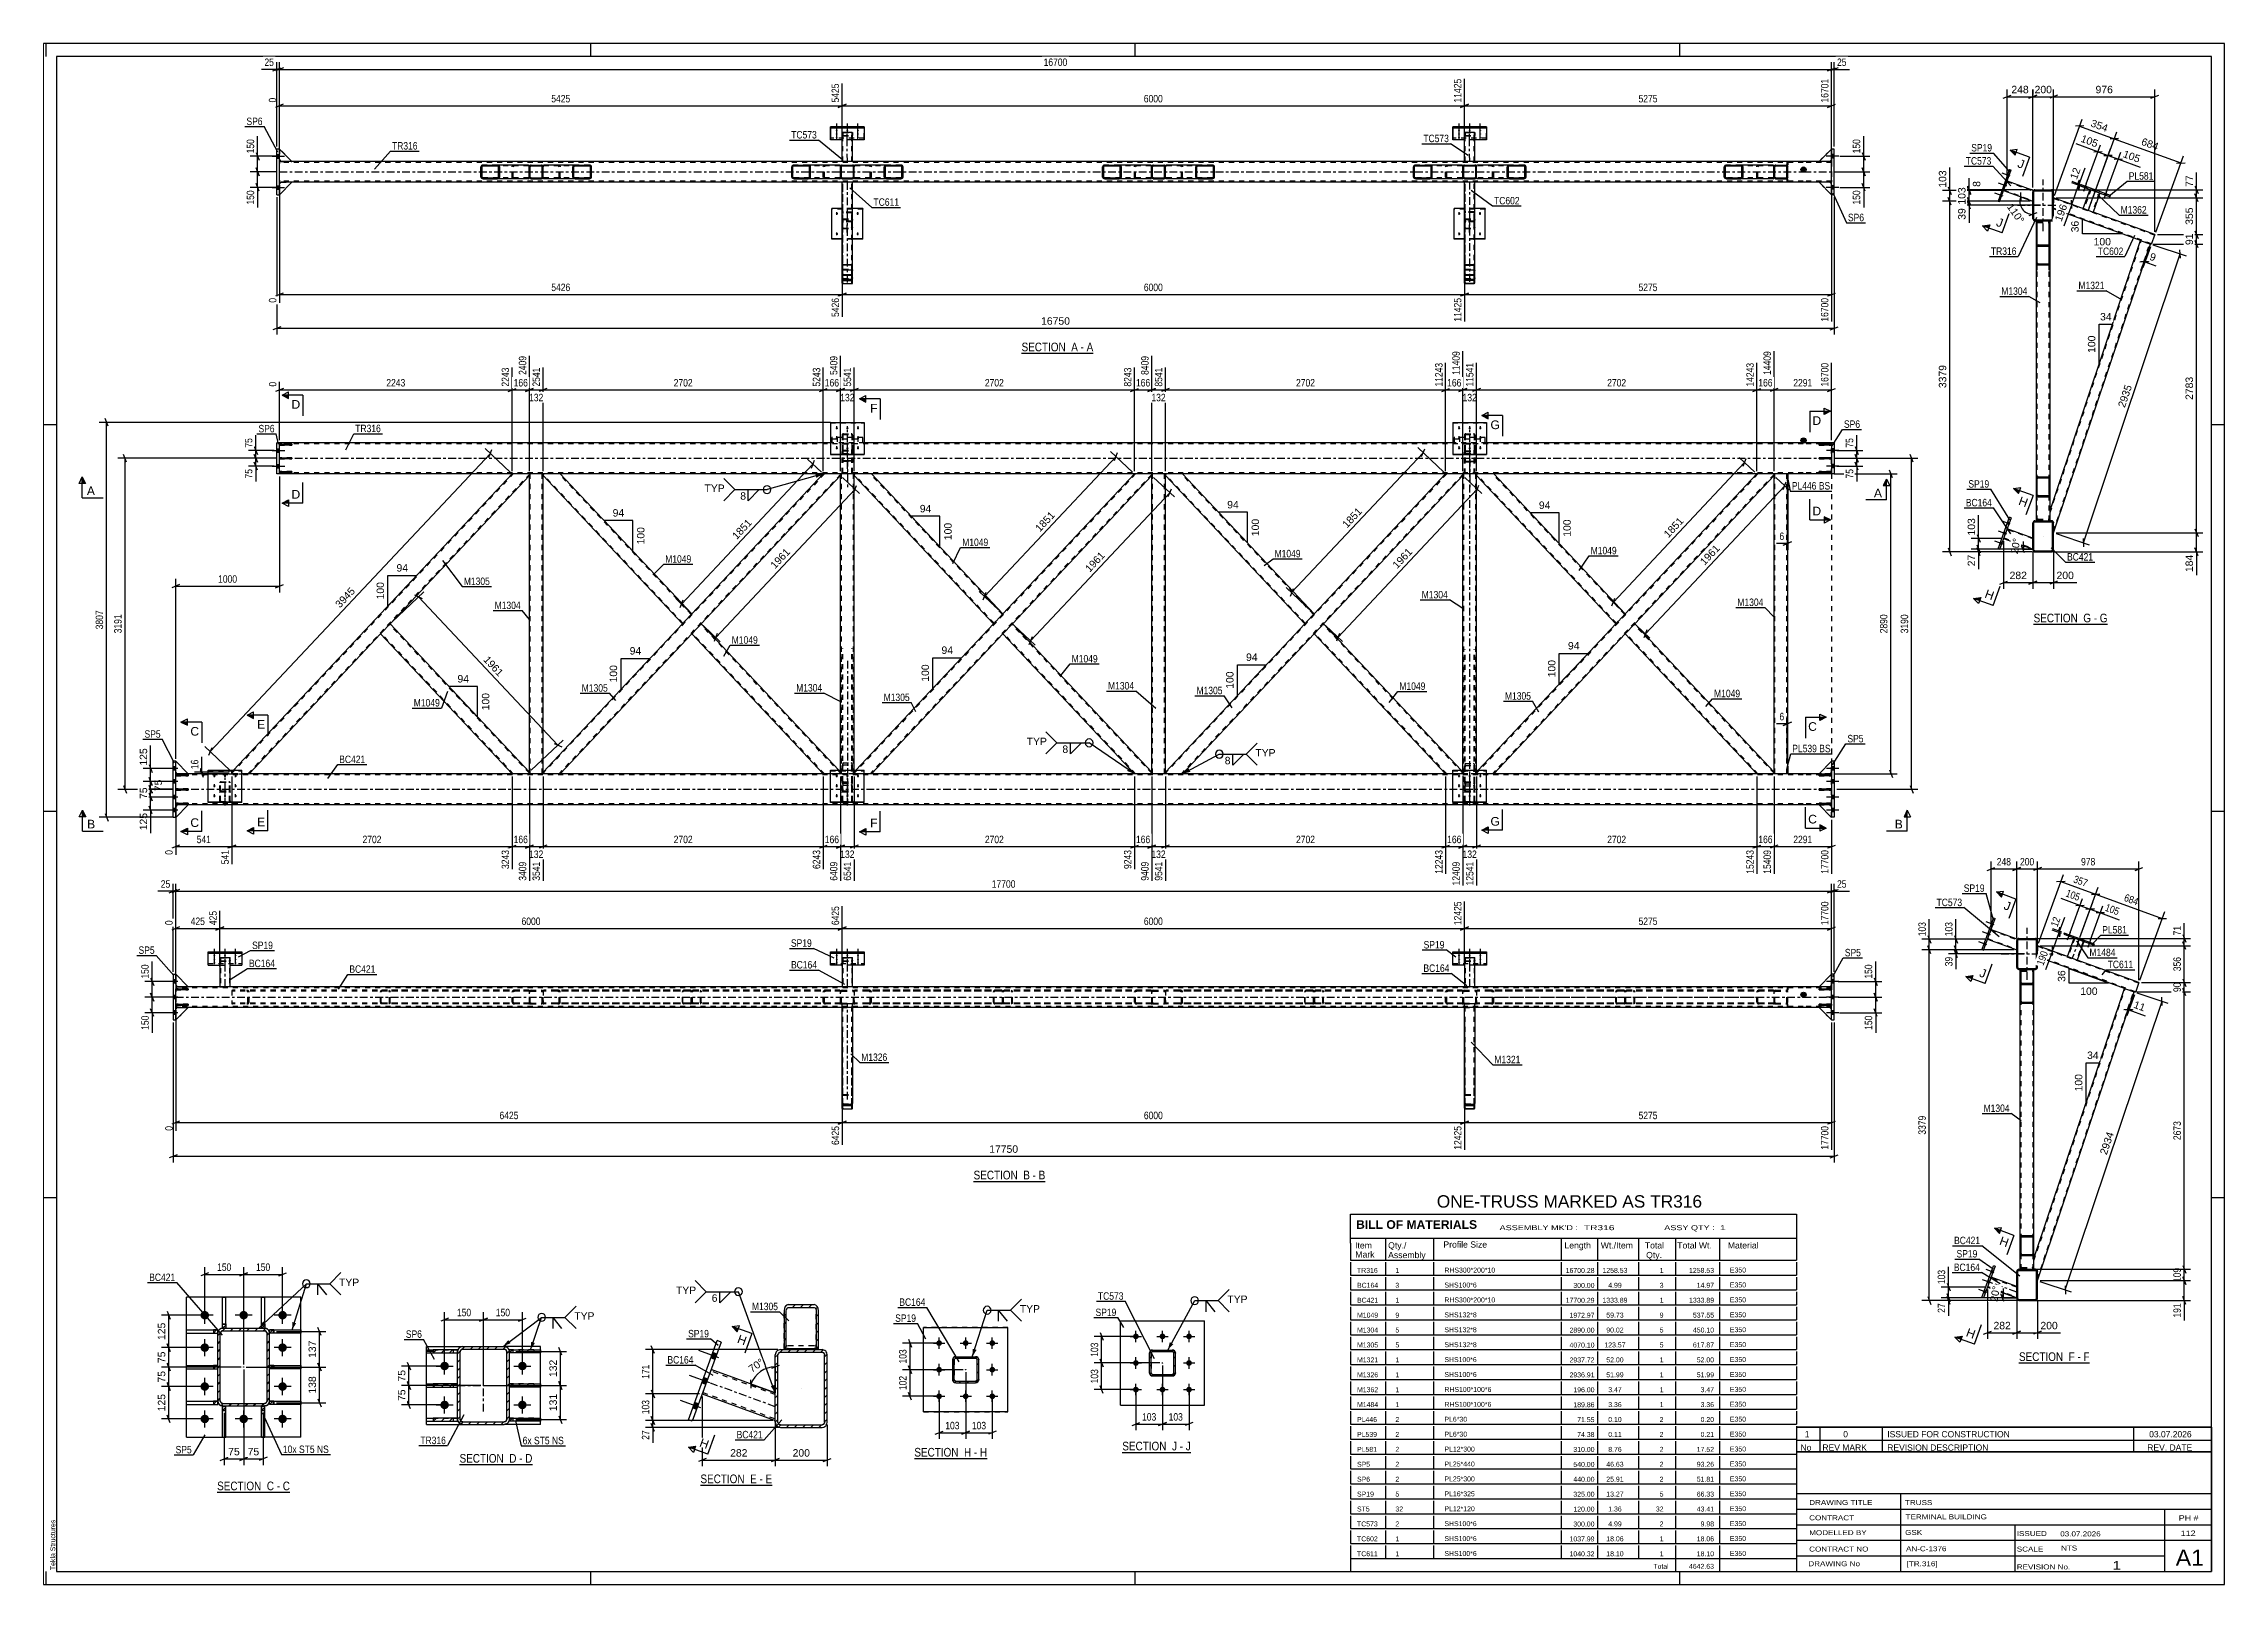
# Paper-space layout 'Layout1' of a CAD drawing. Header units: millimetres. Extents: x 0 to 841, y 0 to 594.
# The model-space entities are those that its viewports show. They can reach past a viewport. Long polylines and large blocks are cut down to what shows.
import ezdxf

# ---------------------------------------------------------------- set-up
doc = ezdxf.new("R2010")
doc.units = ezdxf.units.MM
doc.linetypes.add('DXK_LINE_DOT2', pattern=[3.9198, 1.9599, -1.9599])
doc.linetypes.add('DXK_LINE_DOT3', pattern=[5.9187, 2.979, -0.9799, 0.9799, -0.9799])
doc.layers.add('Viewport layer', color=7, linetype='Continuous', plot=False)
doc.styles.add('Arial', font='ARIAL.TTF', dxfattribs={"height": 0.2})
doc.styles.add('Arial Bold', font='ARIALBD.TTF', dxfattribs={"height": 0.2})
doc.styles.add('Arial Narrow', font='ARIALN.TTF', dxfattribs={"height": 0.2})

# ---------------------------------------------------------------- blocks, each defined once
blk = doc.blocks.new('Unknown-761555327-18 - 2238')
at = {"color": 6, "linetype": 'Continuous'}
blk.add_line((69.46, -387.95), (97.53, -387.95), dxfattribs=at)
at = {"color": 0, "linetype": 'Continuous'}
blk.add_wipeout([(87.57, -387.2), (87.57, -383.7), (69.46, -383.7), (69.46, -387.2)], dxfattribs=at)
blk.add_wipeout([(91.39, -387.2), (91.39, -383.7), (88.62, -383.7), (88.62, -387.2)], dxfattribs=at)
at = {"color": 7, "linetype": 'Continuous', "style": 'Arial Narrow'}
blk.add_text('SECTION ', height=3.34, dxfattribs=at).set_placement((69.46, -387.2))
at = {"color": 0, "linetype": 'Continuous'}
blk.add_wipeout([(93.71, -387.2), (93.71, -383.7), (92.44, -383.7), (92.44, -387.2)], dxfattribs=at)
blk.add_wipeout([(97.53, -387.2), (97.53, -383.7), (94.76, -383.7), (94.76, -387.2)], dxfattribs=at)
at = {"color": 7, "linetype": 'Continuous', "style": 'Arial Narrow'}
for s, p in [('D', (88.62, -387.2)), ('-', (92.44, -387.2)), ('D', (94.76, -387.2))]:
    blk.add_text(s, height=3.34, dxfattribs=at).set_placement(p)
blk = doc.blocks.new('Unknown-761555327-1163')
at = {"color": 5, "linetype": 'Continuous'}
for p, q in [((750.04, 159.88), (-90.96, 159.88)), ((-90.96, 159.88), (-90.96, -434.12)), ((-89.96, 154.88), (-89.96, 159.88)), ((120.04, 154.88), (120.04, 159.88)), ((330.04, 154.88), (330.04, 159.88)), ((540.04, 154.88), (540.04, 159.88)), ((750.04, -434.12), (750.04, 159.88)), ((745.04, 154.88), (-85.96, 154.88)), ((-85.96, 154.88), (-85.96, -429.12)), ((745.04, -429.12), (745.04, 154.88)), ((-85.96, 12.88), (-90.96, 12.88)), ((750.04, 12.88), (745.04, 12.88)), ((-85.96, -136.12), (-90.96, -136.12)), ((750.04, -136.12), (745.04, -136.12)), ((-85.96, -285.12), (-90.96, -285.12)), ((750.04, -285.12), (745.04, -285.12)), ((-90.96, -434.12), (750.04, -434.12)), ((-89.96, -434.12), (-89.96, -429.12)), ((-85.96, -429.12), (745.04, -429.12)), ((120.04, -434.12), (120.04, -429.12)), ((330.04, -434.12), (330.04, -429.12)), ((540.04, -434.12), (540.04, -429.12))]:
    blk.add_line(p, q, dxfattribs=at)
at = {"color": 174, "linetype": 'Continuous', "style": 'Arial'}
blk.add_text('Tekla Structures', height=1.9102, rotation=90, dxfattribs=at).set_placement((-86.46, -428.62))
blk = doc.blocks.new('Unknown-761555327-21776')
at = {"color": 7, "linetype": 'Continuous'}
for p, q in [((413.04, -291.37), (585.04, -291.37)), ((413.04, -302.62), (413.04, -291.37)), ((585.04, -291.37), (585.04, -302.62)), ((413.04, -300.62), (585.04, -300.62)), ((413.04, -302.62), (413.04, -307.62)), ((426.54, -300.62), (426.54, -309.12)), ((445.04, -300.62), (445.04, -309.12)), ((494.32, -300.62), (494.32, -309.12)), ((508.32, -300.62), (508.32, -309.12)), ((524.04, -300.62), (524.04, -309.12)), ((538.32, -300.62), (538.32, -309.12)), ((555.32, -300.62), (555.32, -309.12)), ((585.04, -302.62), (585.04, -309.12)), ((413.04, -307.62), (413.04, -309.12)), ((413.04, -309.12), (585.04, -309.12)), ((413.04, -309.89), (413.04, -314.87)), ((426.54, -309.89), (426.54, -314.87)), ((445.04, -309.89), (445.04, -314.87)), ((494.32, -309.89), (494.32, -314.87)), ((508.32, -309.89), (508.32, -314.87)), ((524.04, -309.89), (524.04, -314.87)), ((538.32, -309.89), (538.32, -314.87)), ((555.32, -309.89), (555.32, -314.87)), ((585.04, -309.89), (585.04, -314.87)), ((413.04, -314.87), (585.04, -314.87)), ((413.04, -315.64), (413.04, -320.62)), ((426.54, -315.64), (426.54, -320.62)), ((445.04, -315.64), (445.04, -320.62)), ((494.32, -315.64), (494.32, -320.62)), ((508.32, -315.64), (508.32, -320.62)), ((524.04, -315.64), (524.04, -320.62)), ((538.32, -315.64), (538.32, -320.62)), ((555.32, -315.64), (555.32, -320.62)), ((585.04, -315.64), (585.04, -320.62)), ((413.04, -320.62), (585.04, -320.62)), ((413.04, -321.39), (413.04, -326.37)), ((413.04, -326.37), (585.04, -326.37)), ((413.04, -327.14), (413.04, -332.12)), ((426.54, -321.39), (426.54, -326.37)), ((426.54, -327.14), (426.54, -332.12)), ((445.04, -321.39), (445.04, -326.37)), ((445.04, -327.14), (445.04, -332.12)), ((494.32, -321.39), (494.32, -326.37)), ((494.32, -327.14), (494.32, -332.12)), ((508.32, -321.39), (508.32, -326.37)), ((508.32, -327.14), (508.32, -332.12)), ((524.04, -321.39), (524.04, -326.37)), ((524.04, -327.14), (524.04, -332.12)), ((538.32, -321.39), (538.32, -326.37)), ((538.32, -327.14), (538.32, -332.12)), ((555.32, -321.39), (555.32, -326.37)), ((555.32, -327.14), (555.32, -332.12)), ((585.04, -321.39), (585.04, -326.37)), ((585.04, -327.14), (585.04, -332.12)), ((413.04, -332.12), (585.04, -332.12)), ((413.04, -332.89), (413.04, -337.87)), ((426.54, -332.89), (426.54, -337.87)), ((445.04, -332.89), (445.04, -337.87)), ((494.32, -332.89), (494.32, -337.87)), ((508.32, -332.89), (508.32, -337.87)), ((524.04, -332.89), (524.04, -337.87)), ((538.32, -332.89), (538.32, -337.87)), ((555.32, -332.89), (555.32, -337.87)), ((585.04, -332.89), (585.04, -337.87)), ((413.04, -337.87), (585.04, -337.87)), ((413.04, -338.64), (413.04, -343.62)), ((413.04, -343.62), (585.04, -343.62)), ((413.04, -344.39), (413.04, -349.37)), ((426.54, -338.64), (426.54, -343.62)), ((426.54, -344.39), (426.54, -349.37)), ((445.04, -338.64), (445.04, -343.62)), ((445.04, -344.39), (445.04, -349.37)), ((494.32, -338.64), (494.32, -343.62)), ((494.32, -344.39), (494.32, -349.37)), ((508.32, -338.64), (508.32, -343.62)), ((508.32, -344.39), (508.32, -349.37)), ((524.04, -338.64), (524.04, -343.62)), ((524.04, -344.39), (524.04, -349.37)), ((538.32, -338.64), (538.32, -343.62)), ((538.32, -344.39), (538.32, -349.37)), ((555.32, -338.64), (555.32, -343.62)), ((555.32, -344.39), (555.32, -349.37)), ((585.04, -338.64), (585.04, -343.62)), ((585.04, -344.39), (585.04, -349.37)), ((413.04, -349.37), (585.04, -349.37)), ((413.04, -350.14), (413.04, -355.12)), ((426.54, -350.14), (426.54, -355.12)), ((445.04, -350.14), (445.04, -355.12)), ((494.32, -350.14), (494.32, -355.12)), ((508.32, -350.14), (508.32, -355.12)), ((524.04, -350.14), (524.04, -355.12)), ((538.32, -350.14), (538.32, -355.12)), ((555.32, -350.14), (555.32, -355.12)), ((585.04, -350.14), (585.04, -355.12)), ((413.04, -355.12), (585.04, -355.12)), ((413.04, -355.89), (413.04, -360.87)), ((413.04, -360.87), (585.04, -360.87)), ((426.54, -355.89), (426.54, -360.87)), ((445.04, -355.89), (445.04, -360.87)), ((494.32, -355.89), (494.32, -360.87)), ((508.32, -355.89), (508.32, -360.87)), ((524.04, -355.89), (524.04, -360.87)), ((538.32, -355.89), (538.32, -360.87)), ((555.32, -355.89), (555.32, -360.87)), ((585.04, -355.89), (585.04, -360.87)), ((413.04, -361.64), (413.04, -366.62)), ((413.04, -366.62), (585.04, -366.62)), ((413.04, -367.39), (413.04, -372.37)), ((426.54, -361.64), (426.54, -366.62)), ((426.54, -367.39), (426.54, -372.37)), ((445.04, -361.64), (445.04, -366.62)), ((445.04, -367.39), (445.04, -372.37)), ((494.32, -361.64), (494.32, -366.62)), ((494.32, -367.39), (494.32, -372.37)), ((508.32, -361.64), (508.32, -366.62)), ((508.32, -367.39), (508.32, -372.37)), ((524.04, -361.64), (524.04, -366.62)), ((524.04, -367.39), (524.04, -372.37)), ((538.32, -361.64), (538.32, -366.62)), ((538.32, -367.39), (538.32, -372.37)), ((555.32, -361.64), (555.32, -366.62)), ((555.32, -367.39), (555.32, -372.37)), ((585.04, -361.64), (585.04, -366.62)), ((585.04, -367.39), (585.04, -372.37)), ((413.04, -372.37), (585.04, -372.37)), ((413.04, -373.14), (413.04, -378.12)), ((413.04, -378.12), (585.04, -378.12)), ((426.54, -373.14), (426.54, -378.12)), ((445.04, -373.14), (445.04, -378.12)), ((494.32, -373.14), (494.32, -378.12)), ((508.32, -373.14), (508.32, -378.12)), ((524.04, -373.14), (524.04, -378.12)), ((538.32, -373.14), (538.32, -378.12)), ((555.32, -373.14), (555.32, -378.12)), ((585.04, -373.14), (585.04, -378.12)), ((413.04, -378.89), (413.04, -383.87)), ((413.04, -383.87), (585.04, -383.87)), ((413.04, -384.64), (413.04, -389.62)), ((426.54, -378.89), (426.54, -383.87)), ((426.54, -384.64), (426.54, -389.62)), ((445.04, -378.89), (445.04, -383.87)), ((445.04, -384.64), (445.04, -389.62)), ((494.32, -378.89), (494.32, -383.87)), ((494.32, -384.64), (494.32, -389.62)), ((508.32, -378.89), (508.32, -383.87)), ((508.32, -384.64), (508.32, -389.62)), ((524.04, -378.89), (524.04, -383.87)), ((524.04, -384.64), (524.04, -389.62)), ((538.32, -378.89), (538.32, -383.87)), ((538.32, -384.64), (538.32, -389.62)), ((555.32, -378.89), (555.32, -383.87)), ((555.32, -384.64), (555.32, -389.62)), ((585.04, -378.89), (585.04, -383.87)), ((585.04, -384.64), (585.04, -389.62)), ((413.04, -389.62), (585.04, -389.62)), ((413.04, -390.39), (413.04, -395.37)), ((426.54, -390.39), (426.54, -395.37)), ((445.04, -390.39), (445.04, -395.37)), ((494.32, -390.39), (494.32, -395.37)), ((508.32, -390.39), (508.32, -395.37)), ((524.04, -390.39), (524.04, -395.37)), ((538.32, -390.39), (538.32, -395.37)), ((555.32, -390.39), (555.32, -395.37)), ((585.04, -390.39), (585.04, -395.37)), ((413.04, -395.37), (585.04, -395.37)), ((413.04, -396.14), (413.04, -401.12)), ((413.04, -401.12), (585.04, -401.12)), ((413.04, -401.89), (413.04, -406.87)), ((426.54, -396.14), (426.54, -401.12)), ((426.54, -401.89), (426.54, -406.87)), ((445.04, -396.14), (445.04, -401.12)), ((445.04, -401.89), (445.04, -406.87)), ((494.32, -396.14), (494.32, -401.12)), ((494.32, -401.89), (494.32, -406.87)), ((508.32, -396.14), (508.32, -401.12)), ((508.32, -401.89), (508.32, -406.87)), ((524.04, -396.14), (524.04, -401.12)), ((524.04, -401.89), (524.04, -406.87)), ((538.32, -396.14), (538.32, -401.12)), ((538.32, -401.89), (538.32, -406.87)), ((555.32, -396.14), (555.32, -401.12)), ((555.32, -401.89), (555.32, -406.87)), ((585.04, -396.14), (585.04, -401.12)), ((585.04, -401.89), (585.04, -406.87)), ((413.04, -406.87), (585.04, -406.87)), ((413.04, -407.64), (413.04, -412.62)), ((426.54, -407.64), (426.54, -412.62)), ((445.04, -407.64), (445.04, -412.62)), ((494.32, -407.64), (494.32, -412.62)), ((508.32, -407.64), (508.32, -412.62)), ((524.04, -407.64), (524.04, -412.62)), ((538.32, -407.64), (538.32, -412.62)), ((555.32, -407.64), (555.32, -412.62)), ((585.04, -407.64), (585.04, -412.62)), ((413.04, -412.62), (585.04, -412.62)), ((413.04, -413.39), (413.04, -418.37)), ((413.04, -418.37), (585.04, -418.37)), ((413.04, -419.14), (413.04, -424.12)), ((426.54, -413.39), (426.54, -418.37)), ((426.54, -419.14), (426.54, -424.12)), ((445.04, -413.39), (445.04, -418.37)), ((445.04, -419.14), (445.04, -424.12)), ((494.32, -413.39), (494.32, -418.37)), ((494.32, -419.14), (494.32, -424.12)), ((508.32, -413.39), (508.32, -418.37)), ((508.32, -419.14), (508.32, -424.12)), ((524.04, -413.39), (524.04, -418.37)), ((524.04, -419.14), (524.04, -424.12)), ((538.32, -413.39), (538.32, -418.37)), ((538.32, -419.14), (538.32, -424.12)), ((555.32, -413.39), (555.32, -418.37)), ((555.32, -419.14), (555.32, -424.12)), ((585.04, -413.39), (585.04, -418.37)), ((585.04, -419.14), (585.04, -424.12)), ((413.04, -424.12), (585.04, -424.12)), ((413.04, -424.12), (585.04, -424.12)), ((413.04, -424.12), (413.04, -429.12)), ((538.32, -424.12), (538.32, -429.12)), ((555.32, -424.12), (555.32, -429.12)), ((585.04, -424.12), (585.04, -429.12)), ((413.04, -429.12), (585.04, -429.12))]:
    blk.add_line(p, q, dxfattribs=at)
at = {"color": 7}
for s, height, style, p in [('BILL OF MATERIALS', 3.3405, 'Arial Bold', (415.19, -297.06)), ('Profile Size', 2.3877, 'Arial', (448.85, -304.29)), ('Mark', 2.388, 'Arial', (414.88, -308.12))]:
    blk.add_text(s, height=height, dxfattribs=dict(at, style=style)).set_placement(p)
at = {"color": 7, "linetype": 'Continuous'}
for s, height, style, p in [('Item', 2.388, 'Arial', (414.79, -304.62)), ('Qty./', 2.388, 'Arial', (427.54, -304.62)), ('Length', 2.388, 'Arial', (495.54, -304.62)), ('Wt./Item', 2.388, 'Arial', (509.54, -304.62)), ('Total', 2.388, 'Arial', (526.54, -304.62)), ('Total Wt.', 2.388, 'Arial', (539.04, -304.62)), ('Material', 2.388, 'Arial', (558.54, -304.62)), ('Assembly', 2.388, 'Arial', (427.54, -308.34)), ('Qty.', 2.388, 'Arial', (527.04, -308.34)), ('TR316', 1.91, 'Arial', (415.54, -314.02)), ('BC164', 1.91, 'Arial', (415.54, -319.77)), ('3', 1.91, 'Arial', (430.35, -319.77)), ('1', 1.91, 'Arial', (430.35, -314.02)), ('SHS100*6', 1.91, 'Arial', (449.25, -319.67)), ('RHS300*200*10', 1.9102, 'Arial', (449.25, -313.92)), ('16700.28', 1.91, 'Arial', (496.01, -314.06)), ('300.00', 1.91, 'Arial', (498.97, -319.81)), ('1258.53', 1.91, 'Arial', (510.2, -314.02)), ('4.99', 1.91, 'Arial', (512.43, -319.77)), ('3', 1.91, 'Arial', (532.26, -319.77)), ('1', 1.91, 'Arial', (532.26, -314.02)), ('1258.53', 1.91, 'Arial', (543.59, -314.02)), ('14.97', 1.91, 'Arial', (546.56, -319.77)), ('E350', 1.91, 'Arial', (559.35, -313.89)), ('E350', 1.91, 'Arial', (559.35, -319.64)), ('BC421', 1.91, 'Arial', (415.54, -325.52)), ('1', 1.91, 'Arial', (430.35, -325.52)), ('RHS300*200*10', 1.9102, 'Arial', (449.25, -325.42)), ('17700.29', 1.91, 'Arial', (496.01, -325.56)), ('1333.89', 1.91, 'Arial', (510.2, -325.52)), ('1', 1.91, 'Arial', (532.26, -325.52)), ('1333.89', 1.91, 'Arial', (543.59, -325.52)), ('E350', 1.91, 'Arial', (559.35, -325.39)), ('M1049', 1.91, 'Arial', (415.54, -331.27)), ('M1304', 1.91, 'Arial', (415.54, -337.02)), ('5', 1.91, 'Arial', (430.35, -337.02)), ('9', 1.91, 'Arial', (430.35, -331.27)), ('SHS132*8', 1.91, 'Arial', (449.25, -331.17)), ('SHS132*8', 1.91, 'Arial', (449.25, -336.92)), ('2890.00', 1.91, 'Arial', (497.49, -337.06)), ('1972.97', 1.91, 'Arial', (497.49, -331.31)), ('59.73', 1.91, 'Arial', (511.68, -331.27)), ('90.02', 1.91, 'Arial', (511.68, -337.02)), ('5', 1.91, 'Arial', (532.26, -337.02)), ('9', 1.91, 'Arial', (532.26, -331.27)), ('450.10', 1.91, 'Arial', (545.08, -337.02)), ('537.55', 1.91, 'Arial', (545.08, -331.27)), ('E350', 1.91, 'Arial', (559.35, -331.14)), ('E350', 1.91, 'Arial', (559.35, -336.89)), ('M1305', 1.91, 'Arial', (415.54, -342.77)), ('5', 1.91, 'Arial', (430.35, -342.77)), ('SHS132*8', 1.91, 'Arial', (449.25, -342.67)), ('4070.10', 1.91, 'Arial', (497.49, -342.81)), ('123.57', 1.91, 'Arial', (510.94, -342.77)), ('5', 1.91, 'Arial', (532.26, -342.77)), ('617.87', 1.91, 'Arial', (545.08, -342.77)), ('E350', 1.91, 'Arial', (559.35, -342.64)), ('M1321', 1.91, 'Arial', (415.54, -348.52)), ('M1326', 1.91, 'Arial', (415.54, -354.27)), ('1', 1.91, 'Arial', (430.35, -348.52)), ('1', 1.91, 'Arial', (430.35, -354.27)), ('SHS100*6', 1.91, 'Arial', (449.25, -348.42)), ('SHS100*6', 1.91, 'Arial', (449.25, -354.17)), ('2937.72', 1.91, 'Arial', (497.49, -348.56)), ('2936.91', 1.91, 'Arial', (497.49, -354.31)), ('52.00', 1.91, 'Arial', (511.68, -348.52)), ('51.99', 1.91, 'Arial', (511.68, -354.27)), ('1', 1.91, 'Arial', (532.26, -348.52)), ('1', 1.91, 'Arial', (532.26, -354.27)), ('52.00', 1.91, 'Arial', (546.56, -348.52)), ('51.99', 1.91, 'Arial', (546.56, -354.27)), ('E350', 1.91, 'Arial', (559.35, -348.39)), ('E350', 1.91, 'Arial', (559.35, -354.14)), ('M1362', 1.91, 'Arial', (415.54, -360.02)), ('1', 1.91, 'Arial', (430.35, -360.02)), ('RHS100*100*6', 1.9102, 'Arial', (449.25, -359.92)), ('196.00', 1.91, 'Arial', (498.97, -360.06)), ('3.47', 1.91, 'Arial', (512.43, -360.02)), ('1', 1.91, 'Arial', (532.26, -360.02)), ('3.47', 1.91, 'Arial', (548.04, -360.02)), ('E350', 1.91, 'Arial', (559.35, -359.89)), ('M1484', 1.91, 'Arial', (415.54, -365.77)), ('PL446', 1.91, 'Arial', (415.54, -371.52)), ('2', 1.91, 'Arial', (430.35, -371.52)), ('1', 1.91, 'Arial', (430.35, -365.77)), ('RHS100*100*6', 1.9102, 'Arial', (449.25, -365.67)), ('PL6*30', 1.91, 'Arial', (449.25, -371.42)), ('189.86', 1.91, 'Arial', (498.97, -365.81)), ('71.55', 1.91, 'Arial', (500.45, -371.56)), ('3.36', 1.91, 'Arial', (512.43, -365.77)), ('0.10', 1.91, 'Arial', (512.43, -371.52)), ('2', 1.91, 'Arial', (532.26, -371.52)), ('1', 1.91, 'Arial', (532.26, -365.77)), ('3.36', 1.91, 'Arial', (548.04, -365.77)), ('0.20', 1.91, 'Arial', (548.04, -371.52)), ('E350', 1.91, 'Arial', (559.35, -365.64)), ('E350', 1.91, 'Arial', (559.35, -371.39)), ('PL539', 1.91, 'Arial', (415.54, -377.27)), ('2', 1.91, 'Arial', (430.35, -377.27)), ('PL6*30', 1.91, 'Arial', (449.25, -377.17)), ('74.38', 1.91, 'Arial', (500.45, -377.31)), ('0.11', 1.91, 'Arial', (512.43, -377.27)), ('2', 1.91, 'Arial', (532.26, -377.27)), ('0.21', 1.91, 'Arial', (548.04, -377.27)), ('E350', 1.91, 'Arial', (559.35, -377.14)), ('SP5', 1.91, 'Arial', (415.54, -388.77)), ('PL581', 1.91, 'Arial', (415.54, -383.02)), ('2', 1.91, 'Arial', (430.35, -383.02)), ('2', 1.91, 'Arial', (430.35, -388.77)), ('PL12*300', 1.91, 'Arial', (449.25, -382.92)), ('PL25*440', 1.91, 'Arial', (449.25, -388.67)), ('310.00', 1.91, 'Arial', (498.97, -383.06)), ('46.63', 1.91, 'Arial', (511.68, -388.77)), ('8.76', 1.91, 'Arial', (512.43, -383.02)), ('2', 1.91, 'Arial', (532.26, -383.02)), ('2', 1.91, 'Arial', (532.26, -388.77)), ('93.26', 1.91, 'Arial', (546.56, -388.77)), ('17.52', 1.91, 'Arial', (546.56, -383.02)), ('E350', 1.91, 'Arial', (559.35, -382.89)), ('E350', 1.91, 'Arial', (559.35, -388.64)), ('SP6', 1.91, 'Arial', (415.54, -394.52)), ('2', 1.91, 'Arial', (430.35, -394.52)), ('PL25*300', 1.91, 'Arial', (449.25, -394.42)), ('440.00', 1.91, 'Arial', (498.97, -394.56)), ('540.00', 1.91, 'Arial', (498.97, -388.81)), ('25.91', 1.91, 'Arial', (511.68, -394.52)), ('2', 1.91, 'Arial', (532.26, -394.52)), ('51.81', 1.91, 'Arial', (546.56, -394.52)), ('E350', 1.91, 'Arial', (559.35, -394.39)), ('SP19', 1.91, 'Arial', (415.54, -400.27)), ('5', 1.91, 'Arial', (430.35, -400.27)), ('PL16*325', 1.91, 'Arial', (449.25, -400.17)), ('325.00', 1.91, 'Arial', (498.97, -400.31)), ('13.27', 1.91, 'Arial', (511.68, -400.27)), ('5', 1.91, 'Arial', (532.26, -400.27)), ('66.33', 1.91, 'Arial', (546.56, -400.27)), ('E350', 1.91, 'Arial', (559.35, -400.14)), ('TC573', 1.91, 'Arial', (415.54, -411.77)), ('ST5', 1.91, 'Arial', (415.54, -406.02)), ('32', 1.91, 'Arial', (430.35, -406.02)), ('2', 1.91, 'Arial', (430.35, -411.77)), ('SHS100*6', 1.91, 'Arial', (449.25, -411.67)), ('PL12*120', 1.91, 'Arial', (449.25, -405.92)), ('300.00', 1.91, 'Arial', (498.97, -411.81)), ('120.00', 1.91, 'Arial', (498.97, -406.06)), ('4.99', 1.91, 'Arial', (512.43, -411.77)), ('1.36', 1.91, 'Arial', (512.43, -406.02)), ('32', 1.91, 'Arial', (530.78, -406.02)), ('2', 1.91, 'Arial', (532.26, -411.77)), ('43.41', 1.91, 'Arial', (546.56, -406.02)), ('9.98', 1.91, 'Arial', (548.04, -411.77)), ('E350', 1.91, 'Arial', (559.35, -405.89)), ('E350', 1.91, 'Arial', (559.35, -411.64)), ('TC602', 1.91, 'Arial', (415.54, -417.52)), ('1', 1.91, 'Arial', (430.35, -417.52)), ('SHS100*6', 1.91, 'Arial', (449.25, -417.42)), ('1037.99', 1.91, 'Arial', (497.49, -417.56)), ('18.06', 1.91, 'Arial', (511.68, -417.52)), ('1', 1.91, 'Arial', (532.26, -417.52)), ('18.06', 1.91, 'Arial', (546.56, -417.52)), ('E350', 1.91, 'Arial', (559.35, -417.39)), ('TC611', 1.91, 'Arial', (415.54, -423.28)), ('1', 1.91, 'Arial', (430.35, -423.28)), ('SHS100*6', 1.91, 'Arial', (449.25, -423.18)), ('1040.32', 1.91, 'Arial', (497.49, -423.31)), ('18.10', 1.91, 'Arial', (511.68, -423.28)), ('Total', 1.909, 'Arial Narrow', (529.87, -428.12)), ('1', 1.91, 'Arial', (532.26, -423.28)), ('4642.63', 1.91, 'Arial', (543.56, -428.12)), ('18.10', 1.91, 'Arial', (546.56, -423.28)), ('E350', 1.91, 'Arial', (559.35, -423.14))]:
    blk.add_text(s, height=height, dxfattribs=dict(at, style=style)).set_placement(p)
at = {"color": 7, "linetype": 'Continuous', "style": 'Arial Narrow'}
for s, height, width, p in [("ASSEMBLY MK'D :", 1.9089, 1.6, (470.54, -297.56)), ('TR316', 1.909, 1.794707, (503.04, -297.56)), ('ASSY QTY :', 1.909, 1.6, (534.04, -297.56)), ('1', 1.91, 1.794707, (555.54, -297.56))]:
    blk.add_text(s, height=height, dxfattribs=dict(at, width=width)).set_placement(p)
blk = doc.blocks.new('Unknown-761555327-21777')
at = {"color": 2, "linetype": 'Continuous'}
blk.add_line((439.04, -291.37), (556.54, -291.37), dxfattribs=at)
at = {"color": 7, "style": 'Arial'}
blk.add_text('ONE-TRUSS MARKED AS TR316', height=4.7754, dxfattribs=at).set_placement((446.3, -288.87))
blk = doc.blocks.new('Unknown-761555327-21778')
at = {"color": 7, "linetype": 'Continuous'}
for p, q in [((585.04, -383.07), (585.04, -429.12)), ((585.04, -383.07), (745.04, -383.07)), ((745.04, -383.12), (745.04, -429.12)), ((585.04, -399.12), (745.04, -399.12)), ((625.18, -399.12), (625.18, -429.12)), ((585.04, -405.12), (745.04, -405.12)), ((585.04, -411.12), (745.04, -411.12)), ((669.18, -411.12), (669.18, -429.12)), ((727.04, -429.07), (727.04, -405.07)), ((585.04, -417.12), (745.04, -417.12)), ((585.04, -423.12), (727.04, -423.12)), ((585.04, -429.12), (745.04, -429.12))]:
    blk.add_line(p, q, dxfattribs=at)
at = {"color": 7, "style": 'Arial Narrow'}
for s, height, width, p in [('DRAWING TITLE', 1.9089, 1.425378, (589.92, -403.51)), ('TRUSS', 1.909, 1.425378, (626.85, -403.53)), ('CONTRACT', 1.909, 1.425378, (589.92, -409.41)), ('TERMINAL BUILDING', 1.9089, 1.425378, (627.1, -409.04)), ('CONTRACT NO', 1.9089, 1.425378, (589.92, -421.46)), ('MODELLED BY', 1.9089, 1.425378, (589.92, -415.14)), ('GSK', 1.909, 1.425378, (626.92, -415.07)), ('AN-C-1376', 1.909, 1.425378, (627.27, -421.34)), ('SCALE', 1.909, 1.425378, (669.98, -421.47)), ('ISSUED', 1.909, 1.425378, (669.98, -415.48)), ('03.07.2026', 1.909, 1.425378, (686.73, -415.6)), ('DRAWING No', 1.909, 1.425378, (589.6, -427.12)), ('[TR.316]', 1.909, 1.425378, (627.5, -427.13)), ('REVISION No.', 1.9089, 1.425378, (669.98, -428.35)), ('1', 3.34, 1.5, (706.95, -428.44)), ('A1', 6.204, 1.25, (731.28, -426.92))]:
    blk.add_text(s, height=height, dxfattribs=dict(at, width=width)).set_placement(p)
at = {"color": 7, "linetype": 'Continuous', "style": 'Arial Narrow'}
for s, height, width, p in [('PH #', 2.1, 1.42538, (732.44, -409.57)), ('NTS', 1.909, 1.425378, (687.04, -421.07)), ('112', 2.1, 1.42538, (733.23, -415.47))]:
    blk.add_text(s, height=height, dxfattribs=dict(at, width=width)).set_placement(p)
blk = doc.blocks.new('Unknown-761555327-21779')
at = {"color": 7, "linetype": 'Continuous'}
for p, q in [((585.04, -373.57), (745.04, -373.57)), ((745.04, -373.57), (585.04, -373.57)), ((585.04, -373.57), (585.04, -378.57)), ((594.04, -373.57), (594.04, -378.57)), ((618.04, -373.57), (618.04, -378.57)), ((715.04, -373.57), (715.04, -378.57)), ((745.04, -373.57), (745.04, -378.57)), ((585.04, -378.57), (745.04, -378.57)), ((585.04, -378.57), (585.04, -383.07)), ((585.04, -378.57), (745.04, -378.57)), ((745.04, -383.07), (585.04, -383.07)), ((594.04, -378.57), (594.04, -383.07)), ((618.04, -378.57), (618.04, -383.07)), ((715.04, -378.57), (715.04, -383.07)), ((745.04, -378.57), (745.04, -383.07))]:
    blk.add_line(p, q, dxfattribs=at)
at = {"color": 7, "linetype": 'Continuous', "style": 'Arial Narrow'}
for s, height, width, p in [('1', 2.39, 1.196471, (588.2, -377.42)), ('0', 2.39, 1.196471, (603.05, -377.42)), ('ISSUED FOR CONSTRUCTION', 2.3861, 1.196471, (620.04, -377.42)), ('03.07.2026', 2.386, 1.196471, (721.04, -377.42)), ('No', 2.386, 1.2, (586.58, -382.57)), ('REV MARK', 2.386, 1.2, (595.04, -382.57)), ('REVISION DESCRIPTION', 2.3861, 1.2, (620.04, -382.57)), ('REV. DATE', 2.386, 1.2, (720.32, -382.57))]:
    blk.add_text(s, height=height, dxfattribs=dict(at, width=width)).set_placement(p)
blk = doc.blocks.new('Unknown-761555327-12 - 5240')
at = {"color": 6, "linetype": 'Continuous'}
blk.add_line((325.04, -383.22), (351.41, -383.22), dxfattribs=at)
at = {"color": 0, "linetype": 'Continuous'}
blk.add_wipeout([(343.15, -382.47), (343.15, -378.97), (325.04, -378.97), (325.04, -382.47)], dxfattribs=at)
blk.add_wipeout([(346.12, -382.47), (346.12, -378.97), (344.2, -378.97), (344.2, -382.47)], dxfattribs=at)
at = {"color": 7, "linetype": 'Continuous', "style": 'Arial Narrow'}
blk.add_text('SECTION ', height=3.34, dxfattribs=at).set_placement((325.04, -382.47))
at = {"color": 0, "linetype": 'Continuous'}
blk.add_wipeout([(348.45, -382.47), (348.45, -378.97), (347.17, -378.97), (347.17, -382.47)], dxfattribs=at)
blk.add_wipeout([(351.41, -382.47), (351.41, -378.97), (349.5, -378.97), (349.5, -382.47)], dxfattribs=at)
at = {"color": 7, "linetype": 'Continuous', "style": 'Arial Narrow'}
for s, p in [('J', (344.2, -382.47)), ('-', (347.17, -382.47)), ('J', (349.5, -382.47))]:
    blk.add_text(s, height=3.34, dxfattribs=at).set_placement(p)
blk = doc.blocks.new('Unknown-761555327-13 - 3209')
at = {"color": 6, "linetype": 'Continuous'}
blk.add_line((162.34, -395.86), (189.99, -395.86), dxfattribs=at)
at = {"color": 0, "linetype": 'Continuous'}
blk.add_wipeout([(180.45, -395.11), (180.45, -391.61), (162.34, -391.61), (162.34, -395.11)], dxfattribs=at)
blk.add_wipeout([(184.06, -395.11), (184.06, -391.61), (181.5, -391.61), (181.5, -395.11)], dxfattribs=at)
at = {"color": 7, "linetype": 'Continuous', "style": 'Arial Narrow'}
blk.add_text('SECTION ', height=3.34, dxfattribs=at).set_placement((162.34, -395.11))
at = {"color": 0, "linetype": 'Continuous'}
blk.add_wipeout([(186.38, -395.11), (186.38, -391.61), (185.11, -391.61), (185.11, -395.11)], dxfattribs=at)
blk.add_wipeout([(189.99, -395.11), (189.99, -391.61), (187.43, -391.61), (187.43, -395.11)], dxfattribs=at)
at = {"color": 7, "linetype": 'Continuous', "style": 'Arial Narrow'}
for s, p in [('E', (181.5, -395.11)), ('-', (185.11, -395.11)), ('E', (187.43, -395.11))]:
    blk.add_text(s, height=3.34, dxfattribs=at).set_placement(p)
blk = doc.blocks.new('Unknown-761555327-14 - 3448')
at = {"color": 6, "linetype": 'Continuous'}
blk.add_line((-24.04, -398.59), (4.03, -398.59), dxfattribs=at)
at = {"color": 0, "linetype": 'Continuous'}
blk.add_wipeout([(-5.93, -397.84), (-5.93, -394.34), (-24.04, -394.34), (-24.04, -397.84)], dxfattribs=at)
blk.add_wipeout([(-2.11, -397.84), (-2.11, -394.34), (-4.88, -394.34), (-4.88, -397.84)], dxfattribs=at)
at = {"color": 7, "linetype": 'Continuous', "style": 'Arial Narrow'}
blk.add_text('SECTION ', height=3.34, dxfattribs=at).set_placement((-24.04, -397.84))
at = {"color": 0, "linetype": 'Continuous'}
blk.add_wipeout([(0.21, -397.84), (0.21, -394.34), (-1.06, -394.34), (-1.06, -397.84)], dxfattribs=at)
blk.add_wipeout([(4.03, -397.84), (4.03, -394.34), (1.26, -394.34), (1.26, -397.84)], dxfattribs=at)
at = {"color": 7, "linetype": 'Continuous', "style": 'Arial Narrow'}
for s, p in [('C', (-4.88, -397.84)), ('C', (1.26, -397.84)), ('-', (-1.06, -397.84))]:
    blk.add_text(s, height=3.34, dxfattribs=at).set_placement(p)
blk = doc.blocks.new('Unknown-761555327-15 - 3053')
at = {"color": 6, "linetype": 'Continuous'}
blk.add_line((244.84, -385.6), (272.92, -385.6), dxfattribs=at)
at = {"color": 0, "linetype": 'Continuous'}
blk.add_wipeout([(262.95, -384.85), (262.95, -381.35), (244.84, -381.35), (244.84, -384.85)], dxfattribs=at)
blk.add_wipeout([(266.77, -384.85), (266.77, -381.35), (264, -381.35), (264, -384.85)], dxfattribs=at)
at = {"color": 7, "linetype": 'Continuous', "style": 'Arial Narrow'}
blk.add_text('SECTION ', height=3.34, dxfattribs=at).set_placement((244.84, -384.85))
at = {"color": 0, "linetype": 'Continuous'}
blk.add_wipeout([(269.1, -384.85), (269.1, -381.35), (267.82, -381.35), (267.82, -384.85)], dxfattribs=at)
blk.add_wipeout([(272.92, -384.85), (272.92, -381.35), (270.15, -381.35), (270.15, -384.85)], dxfattribs=at)
at = {"color": 7, "linetype": 'Continuous', "style": 'Arial Narrow'}
for s, p in [('H', (264, -384.85)), ('-', (267.82, -384.85)), ('H', (270.15, -384.85))]:
    blk.add_text(s, height=3.34, dxfattribs=at).set_placement(p)
blk = doc.blocks.new('Unknown-761555327-16 - 2545')
at = {"color": 6, "linetype": 'Continuous'}
blk.add_line((670.83, -348.75), (698.05, -348.75), dxfattribs=at)
at = {"color": 0, "linetype": 'Continuous'}
blk.add_wipeout([(688.94, -348), (688.94, -344.5), (670.83, -344.5), (670.83, -348)], dxfattribs=at)
blk.add_wipeout([(692.33, -348), (692.33, -344.5), (689.99, -344.5), (689.99, -348)], dxfattribs=at)
at = {"color": 7, "linetype": 'Continuous', "style": 'Arial Narrow'}
blk.add_text('SECTION ', height=3.34, dxfattribs=at).set_placement((670.83, -348))
at = {"color": 0, "linetype": 'Continuous'}
blk.add_wipeout([(694.65, -348), (694.65, -344.5), (693.38, -344.5), (693.38, -348)], dxfattribs=at)
blk.add_wipeout([(698.05, -348), (698.05, -344.5), (695.7, -344.5), (695.7, -348)], dxfattribs=at)
at = {"color": 7, "linetype": 'Continuous', "style": 'Arial Narrow'}
for s, p in [('F', (689.99, -348)), ('F', (695.7, -348)), ('-', (693.38, -348))]:
    blk.add_text(s, height=3.34, dxfattribs=at).set_placement(p)
blk = doc.blocks.new('Unknown-761555327-17 - 20374')
at = {"color": 6, "linetype": 'Continuous'}
blk.add_line((676.48, -63.98), (704.98, -63.98), dxfattribs=at)
at = {"color": 0, "linetype": 'Continuous'}
blk.add_wipeout([(694.58, -63.23), (694.58, -59.73), (676.48, -59.73), (676.48, -63.23)], dxfattribs=at)
blk.add_wipeout([(698.62, -63.23), (698.62, -59.73), (695.63, -59.73), (695.63, -63.23)], dxfattribs=at)
at = {"color": 7, "linetype": 'Continuous', "style": 'Arial Narrow'}
blk.add_text('SECTION ', height=3.34, dxfattribs=at).set_placement((676.48, -63.23))
at = {"color": 0, "linetype": 'Continuous'}
blk.add_wipeout([(700.94, -63.23), (700.94, -59.73), (699.67, -59.73), (699.67, -63.23)], dxfattribs=at)
blk.add_wipeout([(704.98, -63.23), (704.98, -59.73), (701.99, -59.73), (701.99, -63.23)], dxfattribs=at)
at = {"color": 7, "linetype": 'Continuous', "style": 'Arial Narrow'}
for s, p in [('G', (695.63, -63.23)), ('-', (699.67, -63.23)), ('G', (701.99, -63.23))]:
    blk.add_text(s, height=3.34, dxfattribs=at).set_placement(p)
blk = doc.blocks.new('Unknown-761555327-19 - 1879')
at = {"color": 6, "linetype": 'Continuous'}
blk.add_line((286.19, 40.51), (313.83, 40.51), dxfattribs=at)
at = {"color": 0, "linetype": 'Continuous'}
blk.add_wipeout([(304.29, 41.26), (304.29, 44.76), (286.19, 44.76), (286.19, 41.26)], dxfattribs=at)
blk.add_wipeout([(307.9, 41.26), (307.9, 44.76), (305.34, 44.76), (305.34, 41.26)], dxfattribs=at)
at = {"color": 7, "linetype": 'Continuous', "style": 'Arial Narrow'}
blk.add_text('SECTION ', height=3.34, dxfattribs=at).set_placement((286.19, 41.26))
at = {"color": 0, "linetype": 'Continuous'}
blk.add_wipeout([(310.23, 41.26), (310.23, 44.76), (308.95, 44.76), (308.95, 41.26)], dxfattribs=at)
blk.add_wipeout([(313.83, 41.26), (313.83, 44.76), (311.28, 44.76), (311.28, 41.26)], dxfattribs=at)
at = {"color": 7, "linetype": 'Continuous', "style": 'Arial Narrow'}
for s, p in [('A', (305.34, 41.26)), ('-', (308.95, 41.26)), ('A', (311.28, 41.26))]:
    blk.add_text(s, height=3.34, dxfattribs=at).set_placement(p)
blk = doc.blocks.new('Unknown-761555327-20 - 1403')
at = {"color": 6, "linetype": 'Continuous'}
blk.add_line((267.69, -278.74), (295.33, -278.74), dxfattribs=at)
at = {"color": 0, "linetype": 'Continuous'}
blk.add_wipeout([(285.8, -277.99), (285.8, -274.49), (267.69, -274.49), (267.69, -277.99)], dxfattribs=at)
blk.add_wipeout([(289.4, -277.99), (289.4, -274.49), (286.85, -274.49), (286.85, -277.99)], dxfattribs=at)
at = {"color": 7, "linetype": 'Continuous', "style": 'Arial Narrow'}
blk.add_text('SECTION ', height=3.34, dxfattribs=at).set_placement((267.69, -277.99))
at = {"color": 0, "linetype": 'Continuous'}
blk.add_wipeout([(291.73, -277.99), (291.73, -274.49), (290.45, -274.49), (290.45, -277.99)], dxfattribs=at)
blk.add_wipeout([(295.33, -277.99), (295.33, -274.49), (292.78, -274.49), (292.78, -277.99)], dxfattribs=at)
at = {"color": 7, "linetype": 'Continuous', "style": 'Arial Narrow'}
for s, p in [('B', (286.85, -277.99)), ('-', (290.45, -277.99)), ('B', (292.78, -277.99))]:
    blk.add_text(s, height=3.34, dxfattribs=at).set_placement(p)
blk = doc.blocks.new('Bolt-761555327-2245 - 2238')
at = {"linetype": 'Continuous'}
for points in [[(62.02, -349.94, -1), (65.32, -349.94, -1)], [(92.02, -349.94, -1), (95.32, -349.94, -1)], [(62.02, -364.94, -1), (65.32, -364.94, -1)], [(92.02, -364.94, -1), (95.32, -364.94, -1)]]:
    blk.add_hatch(color=1, dxfattribs=at).paths.add_polyline_path(points)
at = {"color": 1, "linetype": 'Continuous'}
for p, q in [((60.37, -349.94), (66.97, -349.94)), ((63.67, -353.24), (63.67, -346.64)), ((90.37, -349.94), (96.97, -349.94)), ((93.67, -353.24), (93.67, -346.64)), ((60.37, -364.94), (66.97, -364.94)), ((63.67, -368.24), (63.67, -361.64)), ((90.37, -364.94), (96.97, -364.94)), ((93.67, -368.24), (93.67, -361.64))]:
    blk.add_line(p, q, dxfattribs=at)
blk = doc.blocks.new('Part-761555327-2357 - 2238')
at = {"linetype": 'Continuous'}
h = blk.add_hatch(dxfattribs=at)
h.set_pattern_fill('', scale=0.7, style=0, pattern_type=0)
h.set_pattern_definition([(45, (88.6678, -358.0391), (-1.57154, 1.57154), [])])
h.paths.add_polyline_path([(88.67, -356.84), (88.67, -358.04), (98.04, -358.04), (98.04, -356.84)])
at = {"color": 7, "linetype": 'DXK_LINE_DOT2'}
for p, q in [((88.67, -358.04), (88.67, -356.84)), ((98.04, -356.84), (88.67, -356.84)), ((98.04, -358.04), (88.67, -358.04)), ((90.17, -358.04), (90.17, -356.84))]:
    blk.add_line(p, q, dxfattribs=at)
at = {"color": 2, "linetype": 'Continuous'}
for p, q in [((88.67, -358.04), (88.67, -356.84)), ((88.67, -356.84), (98.04, -356.84)), ((98.04, -358.04), (88.67, -358.04)), ((98.04, -356.84), (100.67, -356.84)), ((98.04, -356.84), (98.04, -358.04)), ((100.67, -358.04), (98.04, -358.04)), ((100.67, -356.84), (100.67, -358.04))]:
    blk.add_line(p, q, dxfattribs=at)
blk = doc.blocks.new('Part-761555327-2286 - 2238')
at = {"color": 2, "linetype": 'Continuous'}
for p, q in [((56.67, -372.44), (56.67, -342.44)), ((56.67, -342.44), (70.67, -342.44)), ((100.67, -342.44), (86.67, -342.44)), ((100.67, -372.44), (100.67, -342.44)), ((56.67, -372.44), (70.67, -372.44)), ((100.67, -372.44), (86.67, -372.44))]:
    blk.add_line(p, q, dxfattribs=at)
at = {"color": 7, "linetype": 'DXK_LINE_DOT2'}
for p, q in [((70.67, -342.44), (86.67, -342.44)), ((70.67, -372.44), (86.67, -372.44))]:
    blk.add_line(p, q, dxfattribs=at)
blk = doc.blocks.new('Part-761555327-2262 - 2238')
at = {"linetype": 'Continuous'}
h = blk.add_hatch(dxfattribs=at)
h.set_pattern_fill('', scale=0.7, style=0, pattern_type=0)
h.set_pattern_definition([(45, (88.6678, -371.1891), (-1.57154, 1.57154), [])])
h.paths.add_polyline_path([(88.67, -369.99), (88.67, -371.19), (98.04, -371.19), (98.04, -369.99)])
at = {"color": 7, "linetype": 'DXK_LINE_DOT2'}
for p, q in [((88.67, -371.19), (88.67, -369.99)), ((98.04, -369.99), (88.67, -369.99)), ((90.17, -371.19), (90.17, -369.99)), ((98.04, -371.19), (88.67, -371.19))]:
    blk.add_line(p, q, dxfattribs=at)
at = {"color": 2, "linetype": 'Continuous'}
for p, q in [((88.67, -371.19), (88.67, -369.99)), ((88.67, -369.99), (98.04, -369.99)), ((98.04, -369.99), (100.67, -369.99)), ((98.04, -369.99), (98.04, -371.19)), ((100.67, -369.99), (100.67, -371.19)), ((98.04, -371.19), (88.67, -371.19)), ((100.67, -371.19), (98.04, -371.19))]:
    blk.add_line(p, q, dxfattribs=at)
blk = doc.blocks.new('Part-761555327-2323 - 2238')
at = {"linetype": 'Continuous'}
h = blk.add_hatch(dxfattribs=at)
h.set_pattern_fill('', scale=0.7, style=0, pattern_type=0)
h.set_pattern_definition([(45, (59.292, -371.1891), (-1.57154, 1.57154), [])])
h.paths.add_polyline_path([(59.29, -369.99), (59.29, -371.19), (68.67, -371.19), (68.67, -369.99)])
at = {"color": 2, "linetype": 'Continuous'}
for p, q in [((56.67, -369.99), (59.29, -369.99)), ((56.67, -371.19), (56.67, -369.99)), ((68.67, -369.99), (59.29, -369.99)), ((59.29, -369.99), (59.29, -371.19)), ((68.67, -371.19), (68.67, -369.99)), ((56.67, -371.19), (59.29, -371.19)), ((59.29, -371.19), (68.67, -371.19))]:
    blk.add_line(p, q, dxfattribs=at)
at = {"color": 7, "linetype": 'DXK_LINE_DOT2'}
for p, q in [((59.29, -369.99), (68.67, -369.99)), ((67.17, -371.19), (67.17, -369.99)), ((68.67, -371.19), (68.67, -369.99)), ((59.29, -371.19), (68.67, -371.19))]:
    blk.add_line(p, q, dxfattribs=at)
blk = doc.blocks.new('Part-761555327-2332 - 2238')
at = {"linetype": 'Continuous'}
h = blk.add_hatch(dxfattribs=at)
h.set_pattern_fill('', scale=0.7, style=0, pattern_type=0)
h.set_pattern_definition([(45, (68.6678, -370.442), (-1.57154, 1.57154), [])])
h.paths.add_polyline_path([(68.67, -344.44), (68.67, -370.44), (68.82, -371.21), (69.25, -371.86), (69.9, -372.29), (70.67, -372.44), (86.67, -372.44), (87.43, -372.29), (88.08, -371.86), (88.52, -371.21), (88.67, -370.44), (88.67, -344.44), (88.52, -343.68), (88.08, -343.03), (87.43, -342.59), (86.67, -342.44), (70.67, -342.44), (69.9, -342.59), (69.25, -343.03), (68.82, -343.68)])
h.paths.add_polyline_path([(69.96, -343.73), (70.29, -343.52), (70.67, -343.44), (86.67, -343.44), (87.05, -343.52), (87.37, -343.73), (87.59, -344.06), (87.67, -344.44), (87.67, -370.44), (87.59, -370.82), (87.37, -371.15), (87.05, -371.37), (86.67, -371.44), (70.67, -371.44), (70.29, -371.37), (69.96, -371.15), (69.74, -370.82), (69.67, -370.44), (69.67, -344.44), (69.74, -344.06)])
at = {"color": 7, "linetype": 'DXK_LINE_DOT2'}
for p, q in [((68.67, -344.44), (68.82, -343.68)), ((68.67, -370.44), (68.67, -344.44)), ((69.74, -344.06), (69.67, -344.44)), ((69.67, -370.44), (69.67, -344.44)), ((69.9, -342.59), (70.67, -342.44)), ((70.67, -343.44), (70.29, -343.52)), ((70.67, -342.44), (86.67, -342.44)), ((70.67, -343.44), (86.67, -343.44)), ((86.67, -342.44), (87.43, -342.59)), ((87.05, -343.52), (86.67, -343.44)), ((87.67, -344.44), (87.59, -344.06)), ((87.67, -370.44), (87.67, -344.44)), ((88.52, -343.68), (88.67, -344.44)), ((88.67, -370.44), (88.67, -344.44)), ((68.82, -371.21), (68.67, -370.44)), ((69.67, -370.44), (69.74, -370.82)), ((70.67, -372.44), (69.9, -372.29)), ((70.29, -371.37), (70.67, -371.44)), ((70.67, -371.44), (86.67, -371.44)), ((70.67, -372.44), (86.67, -372.44)), ((86.67, -371.44), (87.05, -371.37)), ((87.43, -372.29), (86.67, -372.44)), ((87.59, -370.82), (87.67, -370.44)), ((88.67, -370.44), (88.52, -371.21))]:
    blk.add_line(p, q, dxfattribs=at)
at = {"color": 2, "linetype": 'Continuous'}
for p, q in [((68.82, -343.68), (68.67, -344.44)), ((68.67, -370.44), (68.67, -344.44)), ((69.67, -344.44), (69.74, -344.06)), ((69.67, -370.44), (69.67, -344.44)), ((70.67, -342.44), (69.9, -342.59)), ((70.29, -343.52), (70.67, -343.44)), ((70.67, -342.44), (86.67, -342.44)), ((70.67, -343.44), (86.67, -343.44)), ((87.43, -342.59), (86.67, -342.44)), ((86.67, -343.44), (87.05, -343.52)), ((87.59, -344.06), (87.67, -344.44)), ((87.67, -370.44), (87.67, -344.44)), ((88.67, -344.44), (88.52, -343.68)), ((88.67, -370.44), (88.67, -344.44)), ((68.67, -370.44), (68.82, -371.21)), ((69.74, -370.82), (69.67, -370.44)), ((69.9, -372.29), (70.67, -372.44)), ((70.67, -371.44), (70.29, -371.37)), ((70.67, -371.44), (86.67, -371.44)), ((70.67, -372.44), (86.67, -372.44)), ((87.05, -371.37), (86.67, -371.44)), ((86.67, -372.44), (87.43, -372.29)), ((87.67, -370.44), (87.59, -370.82)), ((88.52, -371.21), (88.67, -370.44))]:
    blk.add_line(p, q, dxfattribs=at)
at = {"color": 7, "linetype": 'DXK_LINE_DOT3'}
for p, q in [((78.67, -367.44), (78.67, -347.44)), ((68.67, -357.44), (88.67, -357.44))]:
    blk.add_line(p, q, dxfattribs=at)
at = {"color": 7, "linetype": 'DXK_LINE_DOT2'}
for centre, radius, start, end in [((70.67, -344.44), 2, 112.5, 157.5), ((70.67, -344.44), 1, 112.5, 157.5), ((86.67, -344.44), 1, 22.5, 67.5), ((86.67, -344.44), 2, 22.5, 67.5), ((70.67, -370.44), 2, 202.5, 247.5), ((70.67, -370.44), 1, 202.5, 247.5), ((86.67, -370.44), 1, 292.5, 337.5), ((86.67, -370.44), 2, 292.5, 337.5)]:
    blk.add_arc(centre, radius, start, end, dxfattribs=at)
at = {"color": 2, "linetype": 'Continuous'}
for centre, radius, start, end in [((70.67, -344.44), 2, 112.5, 157.5), ((70.67, -344.44), 1, 112.5, 157.5), ((86.67, -344.44), 1, 22.5, 67.5), ((86.67, -344.44), 2, 22.5, 67.5), ((70.67, -370.44), 2, 202.5, 247.5), ((70.67, -370.44), 1, 202.5, 247.5), ((86.67, -370.44), 1, 292.5, 337.5), ((86.67, -370.44), 2, 292.5, 337.5)]:
    blk.add_arc(centre, radius, start, end, dxfattribs=at)
blk = doc.blocks.new('Part-761555327-2346 - 2238')
at = {"linetype": 'Continuous'}
h = blk.add_hatch(dxfattribs=at)
h.set_pattern_fill('', scale=0.7, style=0, pattern_type=0)
h.set_pattern_definition([(45, (59.292, -358.0391), (-1.57154, 1.57154), [])])
h.paths.add_polyline_path([(59.29, -356.84), (59.29, -358.04), (68.67, -358.04), (68.67, -356.84)])
at = {"color": 2, "linetype": 'Continuous'}
for p, q in [((56.67, -356.84), (59.29, -356.84)), ((56.67, -358.04), (56.67, -356.84)), ((56.67, -358.04), (59.29, -358.04)), ((68.67, -356.84), (59.29, -356.84)), ((59.29, -356.84), (59.29, -358.04)), ((59.29, -358.04), (68.67, -358.04)), ((68.67, -358.04), (68.67, -356.84))]:
    blk.add_line(p, q, dxfattribs=at)
at = {"color": 7, "linetype": 'DXK_LINE_DOT2'}
for p, q in [((59.29, -356.84), (68.67, -356.84)), ((59.29, -358.04), (68.67, -358.04)), ((67.17, -358.04), (67.17, -356.84)), ((68.67, -358.04), (68.67, -356.84))]:
    blk.add_line(p, q, dxfattribs=at)
blk = doc.blocks.new('Part-761555327-2351 - 2238')
at = {"linetype": 'Continuous'}
h = blk.add_hatch(dxfattribs=at)
h.set_pattern_fill('', scale=0.7, style=0, pattern_type=0)
h.set_pattern_definition([(45, (59.292, -344.8891), (-1.57154, 1.57154), [])])
h.paths.add_polyline_path([(59.29, -343.69), (59.29, -344.89), (68.67, -344.89), (68.67, -343.69)])
at = {"color": 2, "linetype": 'Continuous'}
for p, q in [((56.67, -343.69), (59.29, -343.69)), ((56.67, -344.89), (56.67, -343.69)), ((68.67, -343.69), (59.29, -343.69)), ((59.29, -343.69), (59.29, -344.89)), ((68.67, -344.89), (68.67, -343.69)), ((56.67, -344.89), (59.29, -344.89)), ((59.29, -344.89), (68.67, -344.89))]:
    blk.add_line(p, q, dxfattribs=at)
at = {"color": 7, "linetype": 'DXK_LINE_DOT3'}
for p, q in [((59.29, -344.29), (56.67, -344.29)), ((68.67, -344.29), (68.67, -344.29))]:
    blk.add_line(p, q, dxfattribs=at)
at = {"color": 7, "linetype": 'DXK_LINE_DOT2'}
for p, q in [((59.29, -343.69), (68.67, -343.69)), ((67.17, -344.89), (67.17, -343.69)), ((68.67, -344.89), (68.67, -343.69)), ((59.29, -344.89), (68.67, -344.89))]:
    blk.add_line(p, q, dxfattribs=at)
blk = doc.blocks.new('Part-761555327-2362 - 2238')
at = {"linetype": 'Continuous'}
h = blk.add_hatch(dxfattribs=at)
h.set_pattern_fill('', scale=0.7, style=0, pattern_type=0)
h.set_pattern_definition([(45, (88.6678, -344.8891), (-1.57154, 1.57154), [])])
h.paths.add_polyline_path([(88.67, -343.69), (88.67, -344.89), (98.04, -344.89), (98.04, -343.69)])
at = {"color": 7, "linetype": 'DXK_LINE_DOT2'}
for p, q in [((88.67, -344.89), (88.67, -343.69)), ((98.04, -343.69), (88.67, -343.69)), ((90.17, -344.89), (90.17, -343.69)), ((98.04, -344.89), (88.67, -344.89))]:
    blk.add_line(p, q, dxfattribs=at)
at = {"color": 2, "linetype": 'Continuous'}
for p, q in [((88.67, -344.89), (88.67, -343.69)), ((88.67, -343.69), (98.04, -343.69)), ((98.04, -343.69), (100.67, -343.69)), ((98.04, -343.69), (98.04, -344.89)), ((100.67, -343.69), (100.67, -344.89)), ((98.04, -344.89), (88.67, -344.89)), ((100.67, -344.89), (98.04, -344.89))]:
    blk.add_line(p, q, dxfattribs=at)
at = {"color": 7, "linetype": 'DXK_LINE_DOT3'}
for p, q in [((88.67, -344.29), (88.67, -344.29)), ((98.04, -344.29), (100.67, -344.29))]:
    blk.add_line(p, q, dxfattribs=at)
blk = doc.blocks.new('Bolt-761555327-4002 - 3828')
at = {"linetype": 'Continuous'}
for points in [[(454.91, 11.2), (454.82, 11.21), (454.73, 11.24), (454.65, 11.28), (454.58, 11.34), (454.53, 11.41), (454.49, 11.49), (454.47, 11.57), (454.47, 11.66), (454.49, 11.74), (454.53, 11.82), (454.58, 11.89), (454.65, 11.95), (454.73, 11.99), (454.82, 12.02), (454.91, 12.03), (455, 12.02), (455.09, 11.99), (455.17, 11.95), (455.24, 11.89), (455.29, 11.82), (455.33, 11.74), (455.35, 11.66), (455.35, 11.57), (455.33, 11.49), (455.29, 11.41), (455.24, 11.34), (455.17, 11.28), (455.09, 11.24), (455, 11.21)], [(459.01, 11.2), (458.92, 11.21), (458.83, 11.24), (458.75, 11.28), (458.68, 11.34), (458.63, 11.41), (458.59, 11.49), (458.57, 11.57), (458.57, 11.66), (458.59, 11.74), (458.63, 11.82), (458.68, 11.89), (458.75, 11.95), (458.83, 11.99), (458.92, 12.02), (459.01, 12.03), (459.1, 12.02), (459.19, 11.99), (459.27, 11.95), (459.34, 11.89), (459.39, 11.82), (459.43, 11.74), (459.45, 11.66), (459.45, 11.57), (459.43, 11.49), (459.39, 11.41), (459.34, 11.34), (459.27, 11.28), (459.19, 11.24), (459.1, 11.21)], [(463.11, 11.2), (463.02, 11.21), (462.93, 11.24), (462.85, 11.28), (462.78, 11.34), (462.73, 11.41), (462.69, 11.49), (462.67, 11.57), (462.67, 11.66), (462.69, 11.74), (462.73, 11.82), (462.78, 11.89), (462.85, 11.95), (462.93, 11.99), (463.02, 12.02), (463.11, 12.03), (463.2, 12.02), (463.29, 11.99), (463.37, 11.95), (463.44, 11.89), (463.49, 11.82), (463.53, 11.74), (463.55, 11.66), (463.55, 11.57), (463.53, 11.49), (463.49, 11.41), (463.44, 11.34), (463.37, 11.28), (463.29, 11.24), (463.2, 11.21)], [(454.91, 7.35), (454.82, 7.36), (454.73, 7.38), (454.65, 7.43), (454.58, 7.48), (454.53, 7.55), (454.49, 7.63), (454.47, 7.72), (454.47, 7.8), (454.49, 7.89), (454.53, 7.97), (454.58, 8.04), (454.65, 8.1), (454.73, 8.14), (454.82, 8.17), (454.91, 8.17), (455, 8.17), (455.09, 8.14), (455.17, 8.1), (455.24, 8.04), (455.29, 7.97), (455.33, 7.89), (455.35, 7.8), (455.35, 7.72), (455.33, 7.63), (455.29, 7.55), (455.24, 7.48), (455.17, 7.43), (455.09, 7.38), (455, 7.36)], [(454.91, 3.49), (454.82, 3.5), (454.73, 3.53), (454.65, 3.57), (454.58, 3.63), (454.53, 3.7), (454.49, 3.78), (454.47, 3.86), (454.47, 3.95), (454.49, 4.04), (454.53, 4.11), (454.58, 4.18), (454.65, 4.24), (454.73, 4.29), (454.82, 4.31), (454.91, 4.32), (455, 4.31), (455.09, 4.29), (455.17, 4.24), (455.24, 4.18), (455.29, 4.11), (455.33, 4.04), (455.35, 3.95), (455.35, 3.86), (455.33, 3.78), (455.29, 3.7), (455.24, 3.63), (455.17, 3.57), (455.09, 3.53), (455, 3.5)], [(459.01, 3.49), (458.92, 3.5), (458.83, 3.53), (458.75, 3.57), (458.68, 3.63), (458.63, 3.7), (458.59, 3.78), (458.57, 3.86), (458.57, 3.95), (458.59, 4.04), (458.63, 4.11), (458.68, 4.18), (458.75, 4.24), (458.83, 4.29), (458.92, 4.31), (459.01, 4.32), (459.1, 4.31), (459.19, 4.29), (459.27, 4.24), (459.34, 4.18), (459.39, 4.11), (459.43, 4.04), (459.45, 3.95), (459.45, 3.86), (459.43, 3.78), (459.39, 3.7), (459.34, 3.63), (459.27, 3.57), (459.19, 3.53), (459.1, 3.5)], [(463.11, 7.35), (463.02, 7.36), (462.93, 7.38), (462.85, 7.43), (462.78, 7.48), (462.73, 7.55), (462.69, 7.63), (462.67, 7.72), (462.67, 7.8), (462.69, 7.89), (462.73, 7.97), (462.78, 8.04), (462.85, 8.1), (462.93, 8.14), (463.02, 8.17), (463.11, 8.17), (463.2, 8.17), (463.29, 8.14), (463.37, 8.1), (463.44, 8.04), (463.49, 7.97), (463.53, 7.89), (463.55, 7.8), (463.55, 7.72), (463.53, 7.63), (463.49, 7.55), (463.44, 7.48), (463.37, 7.43), (463.29, 7.38), (463.2, 7.36)], [(463.11, 3.49), (463.02, 3.5), (462.93, 3.53), (462.85, 3.57), (462.78, 3.63), (462.73, 3.7), (462.69, 3.78), (462.67, 3.86), (462.67, 3.95), (462.69, 4.04), (462.73, 4.11), (462.78, 4.18), (462.85, 4.24), (462.93, 4.29), (463.02, 4.31), (463.11, 4.32), (463.2, 4.31), (463.29, 4.29), (463.37, 4.24), (463.44, 4.18), (463.49, 4.11), (463.53, 4.04), (463.55, 3.95), (463.55, 3.86), (463.53, 3.78), (463.49, 3.7), (463.44, 3.63), (463.37, 3.57), (463.29, 3.53), (463.2, 3.5)]]:
    blk.add_hatch(color=1, dxfattribs=at).paths.add_polyline_path(points)
at = {"color": 1, "linetype": 'Continuous'}
for p, q in [((454.91, 11.22), (454.91, 12.35)), ((454.91, 7.36), (454.91, 8.5)), ((459.01, 11.22), (459.01, 12.35)), ((463.11, 11.22), (463.11, 12.35)), ((463.11, 7.36), (463.11, 8.5)), ((454.91, 3.51), (454.91, 4.65)), ((459.01, 3.51), (459.01, 4.65)), ((463.11, 3.51), (463.11, 4.65))]:
    blk.add_line(p, q, dxfattribs=at)
blk = doc.blocks.new('Part-761555327-3965 - 3828')
at = {"color": 2, "linetype": 'Continuous'}
for p, q in [((0, -5.5), (0, -5.02)), ((0, -5.02), (4.8, -5.02)), ((4.8, -5.5), (0, -5.5)), ((4.8, -5.02), (4.8, -5.5))]:
    blk.add_line(p, q, dxfattribs=at)
at = {"color": 7, "linetype": 'DXK_LINE_DOT2'}
blk.add_line((0.6, -5.5), (0.6, -5.02), dxfattribs=at)
blk = doc.blocks.new('Part-761555327-3880 - 3828')
at = {"color": 7, "linetype": 'DXK_LINE_DOT2'}
for p, q in [((225.01, 8), (213.01, 8)), ((213.01, 8), (213.01, 6.18)), ((213.01, 7.55), (225.01, 7.55)), ((225.01, 6.18), (225.01, 8))]:
    blk.add_line(p, q, dxfattribs=at)
blk = doc.blocks.new('Part-761555327-3921 - 3828')
at = {"color": 7, "linetype": 'DXK_LINE_DOT2'}
for p, q in [((4.8, 5.5), (0, 5.5)), ((0, 5.5), (0, 5.02)), ((0, 5.02), (4.8, 5.02)), ((0.6, 5.02), (0.6, 5.5)), ((4.8, 5.02), (4.8, 5.5))]:
    blk.add_line(p, q, dxfattribs=at)
blk = doc.blocks.new('Part-761555327-3857 - 3828')
at = {"color": 2, "linetype": 'Continuous'}
for p, q in [((581.64, -6), (581.4, -6)), ((581.4, -6), (581.4, -8.86)), ((581.64, -8.86), (581.64, -6)), ((581.4, -8.86), (581.64, -8.86))]:
    blk.add_line(p, q, dxfattribs=at)
blk = doc.blocks.new('Bolt-761555327-3905 - 3828')
at = {"linetype": 'Continuous'}
for points in [[(214.91, 11.2), (214.82, 11.21), (214.73, 11.24), (214.65, 11.28), (214.58, 11.34), (214.53, 11.41), (214.49, 11.49), (214.47, 11.57), (214.47, 11.66), (214.49, 11.74), (214.53, 11.82), (214.58, 11.89), (214.65, 11.95), (214.73, 11.99), (214.82, 12.02), (214.91, 12.03), (215, 12.02), (215.09, 11.99), (215.17, 11.95), (215.24, 11.89), (215.29, 11.82), (215.33, 11.74), (215.35, 11.66), (215.35, 11.57), (215.33, 11.49), (215.29, 11.41), (215.24, 11.34), (215.17, 11.28), (215.09, 11.24), (215, 11.21)], [(219.01, 11.2), (218.92, 11.21), (218.83, 11.24), (218.75, 11.28), (218.68, 11.34), (218.63, 11.41), (218.59, 11.49), (218.57, 11.57), (218.57, 11.66), (218.59, 11.74), (218.63, 11.82), (218.68, 11.89), (218.75, 11.95), (218.83, 11.99), (218.92, 12.02), (219.01, 12.03), (219.1, 12.02), (219.19, 11.99), (219.27, 11.95), (219.34, 11.89), (219.39, 11.82), (219.43, 11.74), (219.45, 11.66), (219.45, 11.57), (219.43, 11.49), (219.39, 11.41), (219.34, 11.34), (219.27, 11.28), (219.19, 11.24), (219.1, 11.21)], [(223.11, 11.2), (223.02, 11.21), (222.93, 11.24), (222.85, 11.28), (222.78, 11.34), (222.73, 11.41), (222.69, 11.49), (222.67, 11.57), (222.67, 11.66), (222.69, 11.74), (222.73, 11.82), (222.78, 11.89), (222.85, 11.95), (222.93, 11.99), (223.02, 12.02), (223.11, 12.03), (223.2, 12.02), (223.29, 11.99), (223.37, 11.95), (223.44, 11.89), (223.49, 11.82), (223.53, 11.74), (223.55, 11.66), (223.55, 11.57), (223.53, 11.49), (223.49, 11.41), (223.44, 11.34), (223.37, 11.28), (223.29, 11.24), (223.2, 11.21)], [(214.91, 7.35), (214.82, 7.36), (214.73, 7.38), (214.65, 7.43), (214.58, 7.48), (214.53, 7.55), (214.49, 7.63), (214.47, 7.72), (214.47, 7.8), (214.49, 7.89), (214.53, 7.97), (214.58, 8.04), (214.65, 8.1), (214.73, 8.14), (214.82, 8.17), (214.91, 8.17), (215, 8.17), (215.09, 8.14), (215.17, 8.1), (215.24, 8.04), (215.29, 7.97), (215.33, 7.89), (215.35, 7.8), (215.35, 7.72), (215.33, 7.63), (215.29, 7.55), (215.24, 7.48), (215.17, 7.43), (215.09, 7.38), (215, 7.36)], [(214.91, 3.49), (214.82, 3.5), (214.73, 3.53), (214.65, 3.57), (214.58, 3.63), (214.53, 3.7), (214.49, 3.78), (214.47, 3.87), (214.47, 3.95), (214.49, 4.04), (214.53, 4.12), (214.58, 4.18), (214.65, 4.24), (214.73, 4.29), (214.82, 4.31), (214.91, 4.32), (215, 4.31), (215.09, 4.29), (215.17, 4.24), (215.24, 4.18), (215.29, 4.12), (215.33, 4.04), (215.35, 3.95), (215.35, 3.87), (215.33, 3.78), (215.29, 3.7), (215.24, 3.63), (215.17, 3.57), (215.09, 3.53), (215, 3.5)], [(219.01, 3.49), (218.92, 3.5), (218.83, 3.53), (218.75, 3.57), (218.68, 3.63), (218.63, 3.7), (218.59, 3.78), (218.57, 3.87), (218.57, 3.95), (218.59, 4.04), (218.63, 4.12), (218.68, 4.18), (218.75, 4.24), (218.83, 4.29), (218.92, 4.31), (219.01, 4.32), (219.1, 4.31), (219.19, 4.29), (219.27, 4.24), (219.34, 4.18), (219.39, 4.12), (219.43, 4.04), (219.45, 3.95), (219.45, 3.87), (219.43, 3.78), (219.39, 3.7), (219.34, 3.63), (219.27, 3.57), (219.19, 3.53), (219.1, 3.5)], [(223.11, 7.35), (223.02, 7.36), (222.93, 7.38), (222.85, 7.43), (222.78, 7.48), (222.73, 7.55), (222.69, 7.63), (222.67, 7.72), (222.67, 7.8), (222.69, 7.89), (222.73, 7.97), (222.78, 8.04), (222.85, 8.1), (222.93, 8.14), (223.02, 8.17), (223.11, 8.17), (223.2, 8.17), (223.29, 8.14), (223.37, 8.1), (223.44, 8.04), (223.49, 7.97), (223.53, 7.89), (223.55, 7.8), (223.55, 7.72), (223.53, 7.63), (223.49, 7.55), (223.44, 7.48), (223.37, 7.43), (223.29, 7.38), (223.2, 7.36)], [(223.11, 3.49), (223.02, 3.5), (222.93, 3.53), (222.85, 3.57), (222.78, 3.63), (222.73, 3.7), (222.69, 3.78), (222.67, 3.87), (222.67, 3.95), (222.69, 4.04), (222.73, 4.12), (222.78, 4.18), (222.85, 4.24), (222.93, 4.29), (223.02, 4.31), (223.11, 4.32), (223.2, 4.31), (223.29, 4.29), (223.37, 4.24), (223.44, 4.18), (223.49, 4.12), (223.53, 4.04), (223.55, 3.95), (223.55, 3.87), (223.53, 3.78), (223.49, 3.7), (223.44, 3.63), (223.37, 3.57), (223.29, 3.53), (223.2, 3.5)]]:
    blk.add_hatch(color=1, dxfattribs=at).paths.add_polyline_path(points)
at = {"color": 1, "linetype": 'Continuous'}
for p, q in [((214.91, 11.22), (214.91, 12.35)), ((214.91, 7.36), (214.91, 8.5)), ((219.01, 11.22), (219.01, 12.35)), ((223.11, 11.22), (223.11, 12.35)), ((223.11, 7.36), (223.11, 8.5)), ((214.91, 3.51), (214.91, 4.65)), ((219.01, 3.51), (219.01, 4.65)), ((223.11, 3.51), (223.11, 4.65))]:
    blk.add_line(p, q, dxfattribs=at)
blk = doc.blocks.new('Part-761555327-3834 - 3828')
at = {"color": 7, "linetype": 'DXK_LINE_DOT2'}
for p, q in [((593.74, -133.63), (597.94, -133.63)), ((598.54, -138.43), (593.74, -133.63)), ((597.94, -133.63), (598.54, -134.23)), ((598.54, -134.23), (598.54, -138.43))]:
    blk.add_line(p, q, dxfattribs=at)
blk = doc.blocks.new('Part-761555327-3837 - 3828')
at = {"color": 2, "linetype": 'Continuous'}
for p, q in [((598.54, -138.43), (593.74, -133.63)), ((597.94, -133.63), (593.74, -133.63)), ((597.94, -133.63), (598.54, -134.23)), ((598.54, -138.4), (598.54, -138.43))]:
    blk.add_line(p, q, dxfattribs=at)
at = {"color": 7, "linetype": 'DXK_LINE_DOT2'}
blk.add_line((598.54, -138.4), (598.54, -134.23), dxfattribs=at)
blk = doc.blocks.new('Part-761555327-3916 - 3828')
at = {"color": 7, "linetype": 'DXK_LINE_DOT2'}
for p, q in [((598.54, -132.89), (593.74, -132.89)), ((593.74, -132.89), (593.74, -133.37)), ((593.74, -133.37), (598.54, -133.37)), ((597.94, -133.37), (597.94, -132.89)), ((598.54, -133.37), (598.54, -132.89))]:
    blk.add_line(p, q, dxfattribs=at)
blk = doc.blocks.new('Part-761555327-3852 - 3828')
at = {"color": 7, "linetype": 'DXK_LINE_DOT2'}
for p, q in [((581.4, -6), (581.64, -6)), ((581.4, -6), (581.4, -8.86)), ((581.64, -6), (581.64, -8.86)), ((581.4, -8.86), (581.64, -8.86))]:
    blk.add_line(p, q, dxfattribs=at)
blk = doc.blocks.new('Bolt-761555327-3868 - 3828')
at = {"linetype": 'Continuous'}
for points in [[(454.91, -122.88), (454.82, -122.88), (454.73, -122.85), (454.65, -122.81), (454.58, -122.75), (454.53, -122.68), (454.49, -122.6), (454.47, -122.51), (454.47, -122.43), (454.49, -122.34), (454.53, -122.26), (454.58, -122.19), (454.65, -122.14), (454.73, -122.09), (454.82, -122.07), (454.91, -122.06), (455, -122.07), (455.09, -122.09), (455.17, -122.14), (455.24, -122.19), (455.29, -122.26), (455.33, -122.34), (455.35, -122.43), (455.35, -122.51), (455.33, -122.6), (455.29, -122.68), (455.24, -122.75), (455.17, -122.81), (455.09, -122.85), (455, -122.88)], [(454.91, -126.74), (454.82, -126.73), (454.73, -126.7), (454.65, -126.66), (454.58, -126.6), (454.53, -126.53), (454.49, -126.45), (454.47, -126.37), (454.47, -126.28), (454.49, -126.2), (454.53, -126.12), (454.58, -126.05), (454.65, -125.99), (454.73, -125.95), (454.82, -125.92), (454.91, -125.91), (455, -125.92), (455.09, -125.95), (455.17, -125.99), (455.24, -126.05), (455.29, -126.12), (455.33, -126.2), (455.35, -126.28), (455.35, -126.37), (455.33, -126.45), (455.29, -126.53), (455.24, -126.6), (455.17, -126.66), (455.09, -126.7), (455, -126.73)], [(459.01, -122.88), (458.92, -122.88), (458.83, -122.85), (458.75, -122.81), (458.68, -122.75), (458.63, -122.68), (458.59, -122.6), (458.57, -122.51), (458.57, -122.43), (458.59, -122.34), (458.63, -122.26), (458.68, -122.19), (458.75, -122.14), (458.83, -122.09), (458.92, -122.07), (459.01, -122.06), (459.1, -122.07), (459.19, -122.09), (459.27, -122.14), (459.34, -122.19), (459.39, -122.26), (459.43, -122.34), (459.45, -122.43), (459.45, -122.51), (459.43, -122.6), (459.39, -122.68), (459.34, -122.75), (459.27, -122.81), (459.19, -122.85), (459.1, -122.88)], [(463.11, -122.88), (463.02, -122.88), (462.93, -122.85), (462.85, -122.81), (462.78, -122.75), (462.73, -122.68), (462.69, -122.6), (462.67, -122.51), (462.67, -122.43), (462.69, -122.34), (462.73, -122.26), (462.78, -122.19), (462.85, -122.14), (462.93, -122.09), (463.02, -122.07), (463.11, -122.06), (463.2, -122.07), (463.29, -122.09), (463.37, -122.14), (463.44, -122.19), (463.49, -122.26), (463.53, -122.34), (463.55, -122.43), (463.55, -122.51), (463.53, -122.6), (463.49, -122.68), (463.44, -122.75), (463.37, -122.81), (463.29, -122.85), (463.2, -122.88)], [(463.11, -126.74), (463.02, -126.73), (462.93, -126.7), (462.85, -126.66), (462.78, -126.6), (462.73, -126.53), (462.69, -126.45), (462.67, -126.37), (462.67, -126.28), (462.69, -126.2), (462.73, -126.12), (462.78, -126.05), (462.85, -125.99), (462.93, -125.95), (463.02, -125.92), (463.11, -125.91), (463.2, -125.92), (463.29, -125.95), (463.37, -125.99), (463.44, -126.05), (463.49, -126.12), (463.53, -126.2), (463.55, -126.28), (463.55, -126.37), (463.53, -126.45), (463.49, -126.53), (463.44, -126.6), (463.37, -126.66), (463.29, -126.7), (463.2, -126.73)], [(454.91, -130.59), (454.82, -130.58), (454.73, -130.55), (454.65, -130.51), (454.58, -130.45), (454.53, -130.38), (454.49, -130.3), (454.47, -130.22), (454.47, -130.13), (454.49, -130.05), (454.53, -129.97), (454.58, -129.9), (454.65, -129.84), (454.73, -129.8), (454.82, -129.77), (454.91, -129.76), (455, -129.77), (455.09, -129.8), (455.17, -129.84), (455.24, -129.9), (455.29, -129.97), (455.33, -130.05), (455.35, -130.13), (455.35, -130.22), (455.33, -130.3), (455.29, -130.38), (455.24, -130.45), (455.17, -130.51), (455.09, -130.55), (455, -130.58)], [(459.01, -130.59), (458.92, -130.58), (458.83, -130.55), (458.75, -130.51), (458.68, -130.45), (458.63, -130.38), (458.59, -130.3), (458.57, -130.22), (458.57, -130.13), (458.59, -130.05), (458.63, -129.97), (458.68, -129.9), (458.75, -129.84), (458.83, -129.8), (458.92, -129.77), (459.01, -129.76), (459.1, -129.77), (459.19, -129.8), (459.27, -129.84), (459.34, -129.9), (459.39, -129.97), (459.43, -130.05), (459.45, -130.13), (459.45, -130.22), (459.43, -130.3), (459.39, -130.38), (459.34, -130.45), (459.27, -130.51), (459.19, -130.55), (459.1, -130.58)], [(463.11, -130.59), (463.02, -130.58), (462.93, -130.55), (462.85, -130.51), (462.78, -130.45), (462.73, -130.38), (462.69, -130.3), (462.67, -130.22), (462.67, -130.13), (462.69, -130.05), (462.73, -129.97), (462.78, -129.9), (462.85, -129.84), (462.93, -129.8), (463.02, -129.77), (463.11, -129.76), (463.2, -129.77), (463.29, -129.8), (463.37, -129.84), (463.44, -129.9), (463.49, -129.97), (463.53, -130.05), (463.55, -130.13), (463.55, -130.22), (463.53, -130.3), (463.49, -130.38), (463.44, -130.45), (463.37, -130.51), (463.29, -130.55), (463.2, -130.58)]]:
    blk.add_hatch(color=1, dxfattribs=at).paths.add_polyline_path(points)
at = {"color": 1, "linetype": 'Continuous'}
for p, q in [((454.91, -122.87), (454.91, -121.73)), ((454.91, -126.72), (454.91, -125.59)), ((459.01, -122.87), (459.01, -121.73)), ((463.11, -122.87), (463.11, -121.73)), ((463.11, -126.72), (463.11, -125.59)), ((454.91, -130.57), (454.91, -129.44)), ((459.01, -130.57), (459.01, -129.44)), ((463.11, -130.57), (463.11, -129.44))]:
    blk.add_line(p, q, dxfattribs=at)
blk = doc.blocks.new('Bolt-761555327-3869 - 3828')
at = {"linetype": 'Continuous'}
for points in [[(-25.1, -122.89), (-25.19, -122.88), (-25.28, -122.85), (-25.36, -122.81), (-25.43, -122.75), (-25.48, -122.68), (-25.52, -122.6), (-25.54, -122.52), (-25.54, -122.43), (-25.52, -122.34), (-25.48, -122.27), (-25.43, -122.2), (-25.36, -122.14), (-25.28, -122.09), (-25.19, -122.07), (-25.1, -122.06), (-25.01, -122.07), (-24.92, -122.09), (-24.84, -122.14), (-24.77, -122.2), (-24.72, -122.27), (-24.68, -122.34), (-24.66, -122.43), (-24.66, -122.52), (-24.68, -122.6), (-24.72, -122.68), (-24.77, -122.75), (-24.84, -122.81), (-24.92, -122.85), (-25.01, -122.88)], [(-25.1, -126.74), (-25.19, -126.73), (-25.28, -126.7), (-25.36, -126.66), (-25.43, -126.6), (-25.48, -126.53), (-25.52, -126.45), (-25.54, -126.37), (-25.54, -126.28), (-25.52, -126.2), (-25.48, -126.12), (-25.43, -126.05), (-25.36, -125.99), (-25.28, -125.95), (-25.19, -125.92), (-25.1, -125.91), (-25.01, -125.92), (-24.92, -125.95), (-24.84, -125.99), (-24.77, -126.05), (-24.72, -126.12), (-24.68, -126.2), (-24.66, -126.28), (-24.66, -126.37), (-24.68, -126.45), (-24.72, -126.53), (-24.77, -126.6), (-24.84, -126.66), (-24.92, -126.7), (-25.01, -126.73)], [(-21, -122.89), (-21.09, -122.88), (-21.18, -122.85), (-21.26, -122.81), (-21.33, -122.75), (-21.38, -122.68), (-21.42, -122.6), (-21.44, -122.52), (-21.44, -122.43), (-21.42, -122.34), (-21.38, -122.27), (-21.33, -122.2), (-21.26, -122.14), (-21.18, -122.09), (-21.09, -122.07), (-21, -122.06), (-20.91, -122.07), (-20.82, -122.09), (-20.74, -122.14), (-20.67, -122.2), (-20.62, -122.27), (-20.58, -122.34), (-20.56, -122.43), (-20.56, -122.52), (-20.58, -122.6), (-20.62, -122.68), (-20.67, -122.75), (-20.74, -122.81), (-20.82, -122.85), (-20.91, -122.88)], [(-16.9, -122.89), (-16.99, -122.88), (-17.08, -122.85), (-17.16, -122.81), (-17.23, -122.75), (-17.28, -122.68), (-17.32, -122.6), (-17.34, -122.52), (-17.34, -122.43), (-17.32, -122.34), (-17.28, -122.27), (-17.23, -122.2), (-17.16, -122.14), (-17.08, -122.09), (-16.99, -122.07), (-16.9, -122.06), (-16.81, -122.07), (-16.72, -122.09), (-16.64, -122.14), (-16.57, -122.2), (-16.52, -122.27), (-16.48, -122.34), (-16.46, -122.43), (-16.46, -122.52), (-16.48, -122.6), (-16.52, -122.68), (-16.57, -122.75), (-16.64, -122.81), (-16.72, -122.85), (-16.81, -122.88)], [(-16.9, -126.74), (-16.99, -126.73), (-17.08, -126.7), (-17.16, -126.66), (-17.23, -126.6), (-17.28, -126.53), (-17.32, -126.45), (-17.34, -126.37), (-17.34, -126.28), (-17.32, -126.2), (-17.28, -126.12), (-17.23, -126.05), (-17.16, -125.99), (-17.08, -125.95), (-16.99, -125.92), (-16.9, -125.91), (-16.81, -125.92), (-16.72, -125.95), (-16.64, -125.99), (-16.57, -126.05), (-16.52, -126.12), (-16.48, -126.2), (-16.46, -126.28), (-16.46, -126.37), (-16.48, -126.45), (-16.52, -126.53), (-16.57, -126.6), (-16.64, -126.66), (-16.72, -126.7), (-16.81, -126.73)], [(-25.1, -130.59), (-25.19, -130.58), (-25.28, -130.56), (-25.36, -130.51), (-25.43, -130.45), (-25.48, -130.38), (-25.52, -130.31), (-25.54, -130.22), (-25.54, -130.13), (-25.52, -130.05), (-25.48, -129.97), (-25.43, -129.9), (-25.36, -129.84), (-25.28, -129.8), (-25.19, -129.77), (-25.1, -129.76), (-25.01, -129.77), (-24.92, -129.8), (-24.84, -129.84), (-24.77, -129.9), (-24.72, -129.97), (-24.68, -130.05), (-24.66, -130.13), (-24.66, -130.22), (-24.68, -130.31), (-24.72, -130.38), (-24.77, -130.45), (-24.84, -130.51), (-24.92, -130.56), (-25.01, -130.58)], [(-21, -130.59), (-21.09, -130.58), (-21.18, -130.56), (-21.26, -130.51), (-21.33, -130.45), (-21.38, -130.38), (-21.42, -130.31), (-21.44, -130.22), (-21.44, -130.13), (-21.42, -130.05), (-21.38, -129.97), (-21.33, -129.9), (-21.26, -129.84), (-21.18, -129.8), (-21.09, -129.77), (-21, -129.76), (-20.91, -129.77), (-20.82, -129.8), (-20.74, -129.84), (-20.67, -129.9), (-20.62, -129.97), (-20.58, -130.05), (-20.56, -130.13), (-20.56, -130.22), (-20.58, -130.31), (-20.62, -130.38), (-20.67, -130.45), (-20.74, -130.51), (-20.82, -130.56), (-20.91, -130.58)], [(-16.9, -130.59), (-16.99, -130.58), (-17.08, -130.56), (-17.16, -130.51), (-17.23, -130.45), (-17.28, -130.38), (-17.32, -130.31), (-17.34, -130.22), (-17.34, -130.13), (-17.32, -130.05), (-17.28, -129.97), (-17.23, -129.9), (-17.16, -129.84), (-17.08, -129.8), (-16.99, -129.77), (-16.9, -129.76), (-16.81, -129.77), (-16.72, -129.8), (-16.64, -129.84), (-16.57, -129.9), (-16.52, -129.97), (-16.48, -130.05), (-16.46, -130.13), (-16.46, -130.22), (-16.48, -130.31), (-16.52, -130.38), (-16.57, -130.45), (-16.64, -130.51), (-16.72, -130.56), (-16.81, -130.58)]]:
    blk.add_hatch(color=1, dxfattribs=at).paths.add_polyline_path(points)
at = {"color": 1, "linetype": 'Continuous'}
for p, q in [((-25.1, -122.87), (-25.1, -121.73)), ((-25.1, -126.72), (-25.1, -125.59)), ((-21, -122.87), (-21, -121.73)), ((-16.9, -122.87), (-16.9, -121.73)), ((-16.9, -126.72), (-16.9, -125.59)), ((-25.1, -130.57), (-25.1, -129.44)), ((-21, -130.57), (-21, -129.44)), ((-16.9, -130.57), (-16.9, -129.44))]:
    blk.add_line(p, q, dxfattribs=at)
blk = doc.blocks.new('Bolt-761555327-4000 - 3828')
at = {"linetype": 'Continuous'}
for points in [[(-1, 3.66), (-1, 2.34), (0, 2.34), (0, 3.66)], [(-1, 3.66), (-1, 2.34), (0, 2.34), (0, 3.66)], [(-1, -2.34), (-1, -3.66), (0, -3.66), (0, -2.34)], [(-1, -2.34), (-1, -3.66), (0, -3.66), (0, -2.34)]]:
    blk.add_hatch(color=1, dxfattribs=at).paths.add_polyline_path(points)
at = {"color": 1, "linetype": 'Continuous'}
for p, q in [((-2.76, 3), (2, 3)), ((-2.76, 3), (2, 3)), ((-1, 3.66), (0, 3.66)), ((-1, 3.66), (0, 3.66)), ((-1, 2.34), (0, 2.34)), ((-1, 2.34), (0, 2.34)), ((-2.76, -3), (2, -3)), ((-2.76, -3), (2, -3)), ((-1, -2.34), (0, -2.34)), ((-1, -2.34), (0, -2.34)), ((-1, -3.66), (0, -3.66)), ((-1, -3.66), (0, -3.66))]:
    blk.add_line(p, q, dxfattribs=at)
blk = doc.blocks.new('Bolt-761555327-3936 - 3828')
at = {"linetype": 'Continuous'}
for points in [[(598.54, -118.94), (598.54, -120.26), (599.54, -120.26), (599.54, -118.94)], [(598.54, -118.94), (598.54, -120.26), (599.54, -120.26), (599.54, -118.94)], [(598.54, -118.94), (598.54, -120.26), (599.54, -120.26), (599.54, -118.94)], [(598.54, -123.94), (598.54, -125.26), (599.54, -125.26), (599.54, -123.94)], [(598.54, -123.94), (598.54, -125.26), (599.54, -125.26), (599.54, -123.94)], [(598.54, -129.94), (598.54, -131.26), (599.54, -131.26), (599.54, -129.94)], [(598.54, -129.94), (598.54, -131.26), (599.54, -131.26), (599.54, -129.94)], [(598.54, -134.94), (598.54, -136.26), (599.54, -136.26), (599.54, -134.94)], [(598.54, -134.94), (598.54, -136.26), (599.54, -136.26), (599.54, -134.94)], [(598.54, -134.94), (598.54, -136.26), (599.54, -136.26), (599.54, -134.94)]]:
    blk.add_hatch(color=1, dxfattribs=at).paths.add_polyline_path(points)
at = {"color": 1, "linetype": 'Continuous'}
for p, q in [((601.3, -119.6), (596.54, -119.6)), ((601.3, -119.6), (596.54, -119.6)), ((601.3, -119.6), (596.54, -119.6)), ((601.3, -124.6), (596.54, -124.6)), ((601.3, -124.6), (596.54, -124.6)), ((599.54, -118.94), (598.54, -118.94)), ((599.54, -118.94), (598.54, -118.94)), ((599.54, -118.94), (598.54, -118.94)), ((599.54, -120.26), (598.54, -120.26)), ((599.54, -120.26), (598.54, -120.26)), ((599.54, -120.26), (598.54, -120.26)), ((599.54, -123.94), (598.54, -123.94)), ((599.54, -123.94), (598.54, -123.94)), ((599.54, -125.26), (598.54, -125.26)), ((599.54, -125.26), (598.54, -125.26)), ((601.3, -130.6), (596.54, -130.6)), ((601.3, -130.6), (596.54, -130.6)), ((599.54, -129.94), (598.54, -129.94)), ((599.54, -129.94), (598.54, -129.94)), ((599.54, -131.26), (598.54, -131.26)), ((599.54, -131.26), (598.54, -131.26)), ((601.3, -135.6), (596.54, -135.6)), ((601.3, -135.6), (596.54, -135.6)), ((601.3, -135.6), (596.54, -135.6)), ((599.54, -134.94), (598.54, -134.94)), ((599.54, -134.94), (598.54, -134.94)), ((599.54, -134.94), (598.54, -134.94)), ((599.54, -136.26), (598.54, -136.26)), ((599.54, -136.26), (598.54, -136.26)), ((599.54, -136.26), (598.54, -136.26))]:
    blk.add_line(p, q, dxfattribs=at)
blk = doc.blocks.new('Part-761555327-3872 - 3828')
at = {"color": 7, "linetype": 'DXK_LINE_DOT2'}
for p, q in [((-40, -121), (-40, -116.8)), ((-40, -116.8), (-35.2, -121.6)), ((-39.4, -121.6), (-40, -121)), ((-35.2, -121.6), (-39.4, -121.6))]:
    blk.add_line(p, q, dxfattribs=at)
blk = doc.blocks.new('Bolt-761555327-4003 - 3828')
at = {"color": 1, "linetype": 'DXK_LINE_DOT2'}
blk.add_line((455.01, 8.26), (455.01, 5.32), dxfattribs=at)
blk = doc.blocks.new('Part-761555327-3875 - 3828')
at = {"color": 2, "linetype": 'Continuous'}
for p, q in [((-39.4, -133.63), (-40, -134.23)), ((-40, -138.43), (-35.2, -133.63)), ((-35.2, -133.63), (-39.4, -133.63)), ((-40, -138.4), (-40, -138.43))]:
    blk.add_line(p, q, dxfattribs=at)
at = {"color": 7, "linetype": 'DXK_LINE_DOT2'}
blk.add_line((-40, -138.43), (-40, -134.23), dxfattribs=at)
blk = doc.blocks.new('Part-761555327-3878 - 3828')
at = {"color": 7, "linetype": 'DXK_LINE_DOT2'}
for p, q in [((-39.4, -133.63), (-40, -134.23)), ((-40, -138.43), (-35.2, -133.63)), ((-40, -134.23), (-40, -138.43)), ((-35.2, -133.63), (-39.4, -133.63))]:
    blk.add_line(p, q, dxfattribs=at)
blk = doc.blocks.new('Part-761555327-3943 - 3828')
at = {"color": 2, "linetype": 'Continuous'}
for p, q in [((212.51, 13.87), (225.51, 13.87)), ((212.51, 13.87), (212.51, 1.43)), ((225.51, 13.87), (225.51, 1.43)), ((212.51, 1.65), (225.51, 1.65)), ((212.51, 1.43), (225.51, 1.43))]:
    blk.add_line(p, q, dxfattribs=at)
at = {"color": 7, "linetype": 'DXK_LINE_DOT2'}
blk.add_line((212.51, 13.65), (225.51, 13.65), dxfattribs=at)
blk = doc.blocks.new('Part-761555327-4102 - 3828')
at = {"color": 7, "linetype": 'DXK_LINE_DOT2'}
for p, q in [((-18.36, -121.41), (90.17, -6)), ((-12.17, -121.6), (96.36, -6.19)), ((96.36, -6), (89.73, -6)), ((42.63, -63.8), (39, -67.65)), ((-18.36, -120.94), (-17.68, -120.22)), ((-18.36, -121.6), (-18.36, -120.94)), ((-18.36, -121.6), (-11.73, -121.6))]:
    blk.add_line(p, q, dxfattribs=at)
at = {"color": 2, "linetype": 'Continuous'}
for p, q in [((-17.68, -120.22), (89.73, -6)), ((96.36, -6.66), (42.63, -63.8)), ((96.36, -6.66), (96.36, -6)), ((-11.73, -121.6), (39, -67.65))]:
    blk.add_line(p, q, dxfattribs=at)
blk = doc.blocks.new('Part-761555327-3879 - 3828')
at = {"color": 7, "linetype": 'DXK_LINE_DOT2'}
for p, q in [((465.01, 8), (453.01, 8)), ((453.01, 8), (453.01, 6.18)), ((453.01, 7.55), (465.01, 7.55)), ((465.01, 6.18), (465.01, 8))]:
    blk.add_line(p, q, dxfattribs=at)
blk = doc.blocks.new('Part-761555327-3959 - 3828')
at = {"color": 7, "linetype": 'DXK_LINE_DOT2'}
for p, q in [((-35.2, -121.89), (-40, -121.89)), ((-40, -121.89), (-40, -122.37)), ((-40, -122.37), (-35.2, -122.37)), ((-39.4, -122.37), (-39.4, -121.89)), ((-35.2, -122.37), (-35.2, -121.89))]:
    blk.add_line(p, q, dxfattribs=at)
blk = doc.blocks.new('Part-761555327-4137 - 3828')
at = {"color": 2, "linetype": 'Continuous'}
for p, q in [((461.64, -6.66), (461.64, -6)), ((515.38, -63.8), (461.64, -6.66)), ((519, -59.95), (468.27, -6)), ((518.56, -60.41), (515.38, -63.8)), ((519, -59.95), (518.56, -60.41))]:
    blk.add_line(p, q, dxfattribs=at)
at = {"color": 7, "linetype": 'DXK_LINE_DOT2'}
for p, q in [((468.27, -6), (461.64, -6)), ((515.6, -63.57), (461.64, -6.19)), ((518.78, -60.18), (467.83, -6)), ((515.6, -63.57), (515.61, -63.55)), ((518.97, -59.98), (518.56, -60.41))]:
    blk.add_line(p, q, dxfattribs=at)
blk = doc.blocks.new('Part-761555327-3903 - 3828')
at = {"color": 7, "linetype": 'DXK_LINE_DOT2'}
for p, q in [((4.8, -5.02), (0, -5.02)), ((0, -5.02), (0, -5.5)), ((0, -5.5), (4.8, -5.5)), ((0.6, -5.5), (0.6, -5.02)), ((4.8, -5.5), (4.8, -5.02))]:
    blk.add_line(p, q, dxfattribs=at)
blk = doc.blocks.new('Part-761555327-3968 - 3828')
at = {"color": 2, "linetype": 'Continuous'}
for p, q in [((-40, -122.37), (-40, -121.89)), ((-40, -121.89), (-35.2, -121.89)), ((-35.2, -122.37), (-40, -122.37)), ((-35.2, -121.89), (-35.2, -122.37))]:
    blk.add_line(p, q, dxfattribs=at)
at = {"color": 7, "linetype": 'DXK_LINE_DOT2'}
blk.add_line((-39.4, -122.37), (-39.4, -121.89), dxfattribs=at)
blk = doc.blocks.new('Bolt-761555327-3904 - 3828')
at = {"linetype": 'Continuous'}
for points in [[(214.91, -122.89), (214.82, -122.88), (214.73, -122.85), (214.65, -122.81), (214.58, -122.75), (214.53, -122.68), (214.49, -122.6), (214.47, -122.52), (214.47, -122.43), (214.49, -122.34), (214.53, -122.27), (214.58, -122.2), (214.65, -122.14), (214.73, -122.09), (214.82, -122.07), (214.91, -122.06), (215, -122.07), (215.09, -122.09), (215.17, -122.14), (215.24, -122.2), (215.29, -122.27), (215.33, -122.34), (215.35, -122.43), (215.35, -122.52), (215.33, -122.6), (215.29, -122.68), (215.24, -122.75), (215.17, -122.81), (215.09, -122.85), (215, -122.88)], [(214.91, -126.74), (214.82, -126.73), (214.73, -126.7), (214.65, -126.66), (214.58, -126.6), (214.53, -126.53), (214.49, -126.45), (214.47, -126.37), (214.47, -126.28), (214.49, -126.2), (214.53, -126.12), (214.58, -126.05), (214.65, -125.99), (214.73, -125.95), (214.82, -125.92), (214.91, -125.91), (215, -125.92), (215.09, -125.95), (215.17, -125.99), (215.24, -126.05), (215.29, -126.12), (215.33, -126.2), (215.35, -126.28), (215.35, -126.37), (215.33, -126.45), (215.29, -126.53), (215.24, -126.6), (215.17, -126.66), (215.09, -126.7), (215, -126.73)], [(219.01, -122.89), (218.92, -122.88), (218.83, -122.85), (218.75, -122.81), (218.68, -122.75), (218.63, -122.68), (218.59, -122.6), (218.57, -122.52), (218.57, -122.43), (218.59, -122.34), (218.63, -122.27), (218.68, -122.2), (218.75, -122.14), (218.83, -122.09), (218.92, -122.07), (219.01, -122.06), (219.1, -122.07), (219.19, -122.09), (219.27, -122.14), (219.34, -122.2), (219.39, -122.27), (219.43, -122.34), (219.45, -122.43), (219.45, -122.52), (219.43, -122.6), (219.39, -122.68), (219.34, -122.75), (219.27, -122.81), (219.19, -122.85), (219.1, -122.88)], [(223.11, -122.89), (223.02, -122.88), (222.93, -122.85), (222.85, -122.81), (222.78, -122.75), (222.73, -122.68), (222.69, -122.6), (222.67, -122.52), (222.67, -122.43), (222.69, -122.34), (222.73, -122.27), (222.78, -122.2), (222.85, -122.14), (222.93, -122.09), (223.02, -122.07), (223.11, -122.06), (223.2, -122.07), (223.29, -122.09), (223.37, -122.14), (223.44, -122.2), (223.49, -122.27), (223.53, -122.34), (223.55, -122.43), (223.55, -122.52), (223.53, -122.6), (223.49, -122.68), (223.44, -122.75), (223.37, -122.81), (223.29, -122.85), (223.2, -122.88)], [(223.11, -126.74), (223.02, -126.73), (222.93, -126.7), (222.85, -126.66), (222.78, -126.6), (222.73, -126.53), (222.69, -126.45), (222.67, -126.37), (222.67, -126.28), (222.69, -126.2), (222.73, -126.12), (222.78, -126.05), (222.85, -125.99), (222.93, -125.95), (223.02, -125.92), (223.11, -125.91), (223.2, -125.92), (223.29, -125.95), (223.37, -125.99), (223.44, -126.05), (223.49, -126.12), (223.53, -126.2), (223.55, -126.28), (223.55, -126.37), (223.53, -126.45), (223.49, -126.53), (223.44, -126.6), (223.37, -126.66), (223.29, -126.7), (223.2, -126.73)], [(214.91, -130.59), (214.82, -130.58), (214.73, -130.56), (214.65, -130.51), (214.58, -130.45), (214.53, -130.38), (214.49, -130.31), (214.47, -130.22), (214.47, -130.13), (214.49, -130.05), (214.53, -129.97), (214.58, -129.9), (214.65, -129.84), (214.73, -129.8), (214.82, -129.77), (214.91, -129.76), (215, -129.77), (215.09, -129.8), (215.17, -129.84), (215.24, -129.9), (215.29, -129.97), (215.33, -130.05), (215.35, -130.13), (215.35, -130.22), (215.33, -130.31), (215.29, -130.38), (215.24, -130.45), (215.17, -130.51), (215.09, -130.56), (215, -130.58)], [(219.01, -130.59), (218.92, -130.58), (218.83, -130.56), (218.75, -130.51), (218.68, -130.45), (218.63, -130.38), (218.59, -130.31), (218.57, -130.22), (218.57, -130.13), (218.59, -130.05), (218.63, -129.97), (218.68, -129.9), (218.75, -129.84), (218.83, -129.8), (218.92, -129.77), (219.01, -129.76), (219.1, -129.77), (219.19, -129.8), (219.27, -129.84), (219.34, -129.9), (219.39, -129.97), (219.43, -130.05), (219.45, -130.13), (219.45, -130.22), (219.43, -130.31), (219.39, -130.38), (219.34, -130.45), (219.27, -130.51), (219.19, -130.56), (219.1, -130.58)], [(223.11, -130.59), (223.02, -130.58), (222.93, -130.56), (222.85, -130.51), (222.78, -130.45), (222.73, -130.38), (222.69, -130.31), (222.67, -130.22), (222.67, -130.13), (222.69, -130.05), (222.73, -129.97), (222.78, -129.9), (222.85, -129.84), (222.93, -129.8), (223.02, -129.77), (223.11, -129.76), (223.2, -129.77), (223.29, -129.8), (223.37, -129.84), (223.44, -129.9), (223.49, -129.97), (223.53, -130.05), (223.55, -130.13), (223.55, -130.22), (223.53, -130.31), (223.49, -130.38), (223.44, -130.45), (223.37, -130.51), (223.29, -130.56), (223.2, -130.58)]]:
    blk.add_hatch(color=1, dxfattribs=at).paths.add_polyline_path(points)
at = {"color": 1, "linetype": 'Continuous'}
for p, q in [((214.91, -122.87), (214.91, -121.73)), ((214.91, -126.72), (214.91, -125.59)), ((219.01, -122.87), (219.01, -121.73)), ((223.11, -122.87), (223.11, -121.73)), ((223.11, -126.72), (223.11, -125.59)), ((214.91, -130.57), (214.91, -129.44)), ((219.01, -130.57), (219.01, -129.44)), ((223.11, -130.57), (223.11, -129.44))]:
    blk.add_line(p, q, dxfattribs=at)
blk = doc.blocks.new('Bolt-761555327-3906 - 3828')
at = {"color": 1, "linetype": 'DXK_LINE_DOT2'}
blk.add_line((223.01, 8.26), (223.01, 5.32), dxfattribs=at)
blk = doc.blocks.new('Part-761555327-3971 - 3828')
at = {"color": 2, "linetype": 'Continuous'}
for p, q in [((-40, -127.87), (-40, -127.39)), ((-40, -127.39), (-35.2, -127.39)), ((-35.2, -127.87), (-40, -127.87)), ((-35.2, -127.39), (-35.2, -127.87))]:
    blk.add_line(p, q, dxfattribs=at)
at = {"color": 7, "linetype": 'DXK_LINE_DOT2'}
blk.add_line((-39.4, -127.87), (-39.4, -127.39), dxfattribs=at)
blk = doc.blocks.new('Bolt-761555327-3907 - 3828')
at = {"color": 1, "linetype": 'DXK_LINE_DOT2'}
blk.add_line((215.01, 8.26), (215.01, 5.32), dxfattribs=at)
blk = doc.blocks.new('Part-761555327-3976 - 3828')
at = {"color": 7, "linetype": 'DXK_LINE_DOT2'}
for p, q in [((457.05, 9.14), (457.01, 8.97)), ((457.01, 8.97), (457.01, 2.07)), ((457.15, 9.29), (457.05, 9.14)), ((457.31, 9.39), (457.15, 9.29)), ((457.25, 8.97), (457.27, 9.06)), ((457.25, 8.97), (457.25, 2.07)), ((457.27, 9.06), (457.32, 9.13)), ((457.49, 9.42), (457.31, 9.39)), ((457.32, 9.13), (457.4, 9.18)), ((457.4, 9.18), (457.49, 9.2)), ((457.49, 9.42), (460.53, 9.42)), ((457.49, 9.2), (460.53, 9.2)), ((460.71, 9.39), (460.53, 9.42)), ((460.53, 9.2), (460.62, 9.18)), ((460.62, 9.18), (460.7, 9.13)), ((460.7, 9.13), (460.75, 9.06)), ((460.87, 9.29), (460.71, 9.39)), ((460.75, 9.06), (460.77, 8.97)), ((460.77, 8.97), (460.77, 2.07)), ((460.97, 9.14), (460.87, 9.29)), ((461.01, 8.97), (460.97, 9.14)), ((461.01, 8.97), (461.01, 2.07)), ((457.01, 6.11), (457.05, 5.94)), ((457.01, 5.3), (457.05, 5.5)), ((457.05, 1.87), (457.01, 2.07)), ((457.05, 5.94), (457.15, 5.79)), ((457.15, 5.79), (457.31, 5.7)), ((457.27, 6.03), (457.25, 6.11)), ((457.27, 5.4), (457.25, 5.3)), ((457.25, 2.07), (457.27, 1.97)), ((457.32, 5.95), (457.27, 6.03)), ((457.32, 5.48), (457.27, 5.4)), ((457.27, 1.97), (457.32, 1.89)), ((457.31, 5.78), (457.49, 5.81)), ((457.31, 5.7), (457.49, 5.66)), ((457.49, 1.56), (457.31, 1.6)), ((457.4, 5.91), (457.32, 5.95)), ((457.4, 5.54), (457.32, 5.48)), ((457.32, 1.89), (457.4, 1.83)), ((457.49, 5.89), (457.4, 5.91)), ((457.49, 5.56), (457.4, 5.54)), ((457.4, 1.83), (457.49, 1.81)), ((457.49, 5.89), (460.53, 5.89)), ((457.49, 5.81), (460.53, 5.81)), ((457.49, 5.66), (460.53, 5.66)), ((457.49, 5.56), (460.53, 5.56)), ((457.49, 1.81), (460.53, 1.81)), ((457.49, 1.56), (460.53, 1.56)), ((460.62, 5.91), (460.53, 5.89)), ((460.53, 5.81), (460.71, 5.78)), ((460.53, 5.66), (460.71, 5.7)), ((460.62, 5.54), (460.53, 5.56)), ((460.53, 1.81), (460.62, 1.83)), ((460.71, 1.6), (460.53, 1.56)), ((460.7, 5.95), (460.62, 5.91)), ((460.7, 5.48), (460.62, 5.54)), ((460.62, 1.83), (460.7, 1.89)), ((460.75, 6.03), (460.7, 5.95)), ((460.75, 5.4), (460.7, 5.48)), ((460.7, 1.89), (460.75, 1.97)), ((460.71, 5.7), (460.87, 5.79)), ((460.77, 6.11), (460.75, 6.03)), ((460.77, 5.3), (460.75, 5.4)), ((460.75, 1.97), (460.77, 2.07)), ((460.87, 5.79), (460.97, 5.94)), ((460.97, 5.94), (461.01, 6.11)), ((460.97, 5.5), (461.01, 5.3)), ((461.01, 2.07), (460.97, 1.87))]:
    blk.add_line(p, q, dxfattribs=at)
at = {"color": 7, "linetype": 'DXK_LINE_DOT3'}
blk.add_line((459.01, 0.27), (459.01, 10.96), dxfattribs=at)
at = {"color": 7, "linetype": 'DXK_LINE_DOT2'}
for centre, start, end in [((457.51, 5.32), 114.31996, 159.24168), ((457.51, 2.05), 200.75832, 245.68004), ((460.51, 5.32), 20.75832, 65.68004), ((460.51, 2.05), 294.31996, 339.24168)]:
    blk.add_arc(centre, 0.496, start, end, dxfattribs=at)
blk = doc.blocks.new('Part-761555327-3977 - 3828')
at = {"color": 7, "linetype": 'DXK_LINE_DOT2'}
for p, q in [((457.05, -124.94), (457.01, -125.11)), ((457.01, -132.02), (457.01, -125.11)), ((457.15, -124.8), (457.05, -124.94)), ((457.31, -124.7), (457.15, -124.8)), ((457.25, -125.11), (457.27, -125.03)), ((457.25, -132.02), (457.25, -125.11)), ((457.27, -125.03), (457.32, -124.96)), ((457.49, -124.66), (457.31, -124.7)), ((457.32, -124.96), (457.4, -124.91)), ((457.4, -124.91), (457.49, -124.89)), ((457.49, -124.66), (460.53, -124.66)), ((457.49, -124.89), (460.53, -124.89)), ((460.71, -124.7), (460.53, -124.66)), ((460.53, -124.89), (460.62, -124.91)), ((460.62, -124.91), (460.7, -124.96)), ((460.7, -124.96), (460.75, -125.03)), ((460.87, -124.8), (460.71, -124.7)), ((460.75, -125.03), (460.77, -125.11)), ((460.77, -132.02), (460.77, -125.11)), ((460.97, -124.94), (460.87, -124.8)), ((461.01, -125.11), (460.97, -124.94)), ((461.01, -132.02), (461.01, -125.11)), ((457.01, -127.97), (457.05, -128.14)), ((457.01, -128.78), (457.05, -128.59)), ((457.05, -132.21), (457.01, -132.02)), ((457.05, -128.14), (457.15, -128.29)), ((457.15, -128.29), (457.31, -128.39)), ((457.27, -128.06), (457.25, -127.97)), ((457.27, -128.68), (457.25, -128.78)), ((457.25, -132.02), (457.27, -132.11)), ((457.32, -128.13), (457.27, -128.06)), ((457.32, -128.6), (457.27, -128.68)), ((457.27, -132.11), (457.32, -132.2)), ((457.31, -128.31), (457.49, -128.27)), ((457.31, -128.39), (457.49, -128.42)), ((457.49, -132.53), (457.31, -132.49)), ((457.4, -128.18), (457.32, -128.13)), ((457.4, -128.54), (457.32, -128.6)), ((457.32, -132.2), (457.4, -132.25)), ((457.49, -128.2), (457.4, -128.18)), ((457.49, -128.53), (457.4, -128.54)), ((457.4, -132.25), (457.49, -132.27)), ((457.49, -128.2), (460.53, -128.2)), ((457.49, -128.27), (460.53, -128.27)), ((457.49, -128.42), (460.53, -128.42)), ((457.49, -128.53), (460.53, -128.53)), ((457.49, -132.27), (460.53, -132.27)), ((457.49, -132.53), (460.53, -132.53)), ((460.62, -128.18), (460.53, -128.2)), ((460.53, -128.27), (460.71, -128.31)), ((460.53, -128.42), (460.71, -128.39)), ((460.62, -128.54), (460.53, -128.53)), ((460.53, -132.27), (460.62, -132.25)), ((460.71, -132.49), (460.53, -132.53)), ((460.7, -128.13), (460.62, -128.18)), ((460.7, -128.6), (460.62, -128.54)), ((460.62, -132.25), (460.7, -132.2)), ((460.75, -128.06), (460.7, -128.13)), ((460.75, -128.68), (460.7, -128.6)), ((460.7, -132.2), (460.75, -132.11)), ((460.71, -128.39), (460.87, -128.29)), ((460.77, -127.97), (460.75, -128.06)), ((460.77, -128.78), (460.75, -128.68)), ((460.75, -132.11), (460.77, -132.02)), ((460.87, -128.29), (460.97, -128.14)), ((460.97, -128.14), (461.01, -127.97)), ((460.97, -128.59), (461.01, -128.78)), ((461.01, -132.02), (460.97, -132.21))]:
    blk.add_line(p, q, dxfattribs=at)
at = {"color": 7, "linetype": 'DXK_LINE_DOT3'}
blk.add_line((459.01, -133.82), (459.01, -123.12), dxfattribs=at)
at = {"color": 7, "linetype": 'DXK_LINE_DOT2'}
for centre, start, end in [((457.51, -128.76), 114.31993, 159.24166), ((457.51, -132.04), 200.75834, 245.68007), ((460.51, -128.76), 20.75834, 65.68007), ((460.51, -132.04), 294.31993, 339.24166)]:
    blk.add_arc(centre, 0.496, start, end, dxfattribs=at)
blk = doc.blocks.new('Part-761555327-3913 - 3828')
at = {"color": 7, "linetype": 'DXK_LINE_DOT2'}
for p, q in [((598.54, 5.5), (593.74, 5.5)), ((593.74, 5.5), (593.74, 5.02)), ((593.74, 5.02), (598.54, 5.02)), ((597.94, 5.02), (597.94, 5.5)), ((598.54, 5.02), (598.54, 5.5))]:
    blk.add_line(p, q, dxfattribs=at)
blk = doc.blocks.new('Part-761555327-3917 - 3828')
at = {"color": 2, "linetype": 'Continuous'}
for p, q in [((0, 0.24), (4.8, 0.24)), ((0, 0.24), (0, -0.24)), ((4.8, 0.24), (4.8, -0.24)), ((4.8, -0.24), (0, -0.24))]:
    blk.add_line(p, q, dxfattribs=at)
at = {"color": 7, "linetype": 'DXK_LINE_DOT2'}
blk.add_line((0.6, -0.24), (0.6, 0.24), dxfattribs=at)
blk = doc.blocks.new('Part-761555327-3918 - 3828')
at = {"color": 2, "linetype": 'Continuous'}
for p, q in [((0, 5.5), (4.8, 5.5)), ((0, 5.5), (0, 5.02)), ((4.8, 5.02), (0, 5.02)), ((4.8, 5.5), (4.8, 5.02))]:
    blk.add_line(p, q, dxfattribs=at)
at = {"color": 7, "linetype": 'DXK_LINE_DOT2'}
blk.add_line((0.6, 5.02), (0.6, 5.5), dxfattribs=at)
blk = doc.blocks.new('Part-761555327-3919 - 3828')
at = {"color": 2, "linetype": 'Continuous'}
for p, q in [((-40, -133.37), (-40, -132.89)), ((-40, -132.89), (-35.2, -132.89)), ((-35.2, -133.37), (-40, -133.37)), ((-35.2, -132.89), (-35.2, -133.37))]:
    blk.add_line(p, q, dxfattribs=at)
at = {"color": 7, "linetype": 'DXK_LINE_DOT2'}
blk.add_line((-39.4, -133.37), (-39.4, -132.89), dxfattribs=at)
blk = doc.blocks.new('Part-761555327-3920 - 3828')
at = {"color": 7, "linetype": 'DXK_LINE_DOT2'}
for p, q in [((4.8, 0.24), (0, 0.24)), ((0, 0.24), (0, -0.24)), ((0.6, -0.24), (0.6, 0.24)), ((4.8, -0.24), (4.8, 0.24)), ((0, -0.24), (4.8, -0.24))]:
    blk.add_line(p, q, dxfattribs=at)
blk = doc.blocks.new('Part-761555327-4107 - 3828')
at = {"color": 7, "linetype": 'DXK_LINE_DOT2'}
for p, q in [((210.17, -6), (101.64, -121.41)), ((216.36, -6.19), (107.83, -121.6)), ((216.36, -6), (209.73, -6)), ((159, -59.95), (155.38, -63.8)), ((162.63, -63.8), (159, -67.65)), ((108.27, -121.6), (101.64, -121.6))]:
    blk.add_line(p, q, dxfattribs=at)
at = {"color": 2, "linetype": 'Continuous'}
for p, q in [((209.73, -6), (159, -59.95)), ((216.36, -6.66), (162.63, -63.8)), ((216.36, -6.66), (216.36, -6)), ((155.38, -63.8), (101.64, -120.94)), ((159, -67.65), (108.27, -121.6)), ((101.64, -121.6), (101.64, -120.94))]:
    blk.add_line(p, q, dxfattribs=at)
blk = doc.blocks.new('Part-761555327-3922 - 3828')
at = {"color": 7, "linetype": 'DXK_LINE_DOT2'}
for p, q in [((-35.2, -132.89), (-40, -132.89)), ((-40, -132.89), (-40, -133.37)), ((-40, -133.37), (-35.2, -133.37)), ((-39.4, -133.37), (-39.4, -132.89)), ((-35.2, -133.37), (-35.2, -132.89))]:
    blk.add_line(p, q, dxfattribs=at)
blk = doc.blocks.new('Part-761555327-3925 - 3828')
at = {"color": 2, "linetype": 'Continuous'}
for p, q in [((452.51, -120.22), (465.51, -120.22)), ((452.51, -132.65), (452.51, -120.22)), ((465.51, -132.65), (465.51, -120.22)), ((452.51, -132.43), (465.51, -132.43)), ((465.51, -132.65), (452.51, -132.65))]:
    blk.add_line(p, q, dxfattribs=at)
at = {"color": 7, "linetype": 'DXK_LINE_DOT2'}
blk.add_line((452.51, -120.44), (465.51, -120.44), dxfattribs=at)
blk = doc.blocks.new('Part-761555327-3930 - 3828')
at = {"color": 2, "linetype": 'Continuous'}
for p, q in [((-40, -121.6), (-39.4, -121.6)), ((-27.5, -121.6), (-35.2, -121.6)), ((212.51, -121.6), (-14.5, -121.6)), ((452.51, -121.6), (225.51, -121.6)), ((581.4, -121.6), (465.51, -121.6)), ((587.64, -121.6), (581.64, -121.6)), ((593.74, -121.6), (587.74, -121.6)), ((598.54, -121.6), (597.94, -121.6)), ((587.64, -133.6), (-40, -133.6)), ((598.54, -133.6), (587.74, -133.6))]:
    blk.add_line(p, q, dxfattribs=at)
at = {"color": 7, "linetype": 'DXK_LINE_DOT2'}
for p, q in [((-40, -133.6), (-40, -121.6)), ((587.64, -122), (-40, -122)), ((-35.2, -121.6), (-39.4, -121.6)), ((587.64, -121.6), (-27.5, -121.6)), ((-27.5, -121.6), (-14.5, -121.6)), ((225.51, -121.6), (212.51, -121.6)), ((465.51, -121.6), (452.51, -121.6)), ((581.64, -121.6), (581.4, -121.6)), ((598.54, -121.6), (587.74, -121.6)), ((598.54, -122), (587.74, -122)), ((597.94, -121.6), (593.74, -121.6)), ((598.54, -133.6), (598.54, -121.6)), ((587.64, -133.2), (-40, -133.2)), ((598.54, -133.2), (587.74, -133.2))]:
    blk.add_line(p, q, dxfattribs=at)
at = {"color": 7, "linetype": 'DXK_LINE_DOT3'}
for p, q in [((-40, -127.6), (587.64, -127.6)), ((587.74, -127.6), (598.54, -127.6))]:
    blk.add_line(p, q, dxfattribs=at)
blk = doc.blocks.new('Bolt-761555327-3999 - 3828')
at = {"linetype": 'Continuous'}
for points in [[(598.54, 3.66), (598.54, 2.34), (599.54, 2.34), (599.54, 3.66)], [(598.54, 3.66), (598.54, 2.34), (599.54, 2.34), (599.54, 3.66)], [(598.54, -2.34), (598.54, -3.66), (599.54, -3.66), (599.54, -2.34)], [(598.54, -2.34), (598.54, -3.66), (599.54, -3.66), (599.54, -2.34)]]:
    blk.add_hatch(color=1, dxfattribs=at).paths.add_polyline_path(points)
at = {"color": 1, "linetype": 'Continuous'}
for p, q in [((601.3, 3), (596.54, 3)), ((601.3, 3), (596.54, 3)), ((599.54, 3.66), (598.54, 3.66)), ((599.54, 3.66), (598.54, 3.66)), ((599.54, 2.34), (598.54, 2.34)), ((599.54, 2.34), (598.54, 2.34)), ((601.3, -3), (596.54, -3)), ((601.3, -3), (596.54, -3)), ((599.54, -2.34), (598.54, -2.34)), ((599.54, -2.34), (598.54, -2.34)), ((599.54, -3.66), (598.54, -3.66)), ((599.54, -3.66), (598.54, -3.66))]:
    blk.add_line(p, q, dxfattribs=at)
blk = doc.blocks.new('Part-761555327-3935 - 3828')
at = {"linetype": 'Continuous'}
blk.add_hatch(color=2, dxfattribs=at).paths.add_polyline_path([(587.74, 6), (586.94, 7.4), (588.54, 7.4)])
at = {"color": 2, "linetype": 'Continuous'}
for p, q in [((212.51, 6), (0, 6)), ((452.51, 6), (225.51, 6)), ((587.64, 6), (465.51, 6)), ((587.74, 6), (586.94, 7.4)), ((586.94, 7.4), (588.54, 7.4)), ((588.54, 7.4), (587.74, 6)), ((598.54, 6), (587.74, 6)), ((581.4, -6), (0, -6)), ((587.64, -6), (581.64, -6)), ((598.54, -6), (587.74, -6))]:
    blk.add_line(p, q, dxfattribs=at)
at = {"color": 7, "linetype": 'DXK_LINE_DOT2'}
for p, q in [((0, -6), (0, 6)), ((587.64, 5.6), (0, 5.6)), ((225.51, 6), (212.51, 6)), ((465.51, 6), (452.51, 6)), ((598.54, 5.6), (587.74, 5.6)), ((598.54, -6), (598.54, 6)), ((587.64, -5.6), (0, -5.6)), ((581.64, -6), (581.4, -6)), ((598.54, -5.6), (587.74, -5.6))]:
    blk.add_line(p, q, dxfattribs=at)
at = {"color": 7, "linetype": 'DXK_LINE_DOT3'}
for p, q in [((0, 0), (587.64, 0)), ((587.74, 0), (598.54, 0))]:
    blk.add_line(p, q, dxfattribs=at)
at = {"color": 2, "linetype": 'Continuous'}
blk.add_circle((587.74, 6.9), 1, dxfattribs=at)
blk = doc.blocks.new('Bolt-761555327-4001 - 3828')
at = {"linetype": 'Continuous'}
for points in [[(-41, -118.94), (-41, -120.26), (-40, -120.26), (-40, -118.94)], [(-41, -118.94), (-41, -120.26), (-40, -120.26), (-40, -118.94)], [(-41, -118.94), (-41, -120.26), (-40, -120.26), (-40, -118.94)], [(-41, -123.94), (-41, -125.26), (-40, -125.26), (-40, -123.94)], [(-41, -123.94), (-41, -125.26), (-40, -125.26), (-40, -123.94)], [(-41, -129.94), (-41, -131.26), (-40, -131.26), (-40, -129.94)], [(-41, -129.94), (-41, -131.26), (-40, -131.26), (-40, -129.94)], [(-41, -134.94), (-41, -136.26), (-40, -136.26), (-40, -134.94)], [(-41, -134.94), (-41, -136.26), (-40, -136.26), (-40, -134.94)], [(-41, -134.94), (-41, -136.26), (-40, -136.26), (-40, -134.94)]]:
    blk.add_hatch(color=1, dxfattribs=at).paths.add_polyline_path(points)
at = {"color": 1, "linetype": 'Continuous'}
for p, q in [((-39.24, -119.6), (-44, -119.6)), ((-39.24, -119.6), (-44, -119.6)), ((-39.24, -119.6), (-44, -119.6)), ((-39.24, -124.6), (-44, -124.6)), ((-39.24, -124.6), (-44, -124.6)), ((-40, -118.94), (-41, -118.94)), ((-40, -118.94), (-41, -118.94)), ((-40, -118.94), (-41, -118.94)), ((-40, -120.26), (-41, -120.26)), ((-40, -120.26), (-41, -120.26)), ((-40, -120.26), (-41, -120.26)), ((-40, -123.94), (-41, -123.94)), ((-40, -123.94), (-41, -123.94)), ((-40, -125.26), (-41, -125.26)), ((-40, -125.26), (-41, -125.26)), ((-39.24, -130.6), (-44, -130.6)), ((-39.24, -130.6), (-44, -130.6)), ((-40, -129.94), (-41, -129.94)), ((-40, -129.94), (-41, -129.94)), ((-40, -131.26), (-41, -131.26)), ((-40, -131.26), (-41, -131.26)), ((-39.24, -135.6), (-44, -135.6)), ((-39.24, -135.6), (-44, -135.6)), ((-39.24, -135.6), (-44, -135.6)), ((-40, -134.94), (-41, -134.94)), ((-40, -134.94), (-41, -134.94)), ((-40, -134.94), (-41, -134.94)), ((-40, -136.26), (-41, -136.26)), ((-40, -136.26), (-41, -136.26)), ((-40, -136.26), (-41, -136.26))]:
    blk.add_line(p, q, dxfattribs=at)
blk = doc.blocks.new('Part-761555327-3937 - 3828')
at = {"color": 7, "linetype": 'DXK_LINE_DOT2'}
for p, q in [((217.01, 4.23), (217.01, -1.9)), ((217.25, 4.23), (217.25, -1.9)), ((220.77, 4.23), (220.77, -1.9)), ((221.01, 4.23), (221.01, -1.9)), ((217.05, -1.12), (217.01, -1.18)), ((217.15, -1.07), (217.05, -1.12)), ((217.31, -1.03), (217.15, -1.07)), ((217.25, -1.18), (217.27, -1.15)), ((217.27, -1.15), (217.32, -1.13)), ((217.49, -1.02), (217.31, -1.03)), ((217.32, -1.13), (217.4, -1.11)), ((217.4, -1.11), (217.49, -1.1)), ((220.53, -1.02), (217.49, -1.02)), ((220.53, -1.1), (217.49, -1.1)), ((220.71, -1.03), (220.53, -1.02)), ((220.53, -1.1), (220.62, -1.11)), ((220.62, -1.11), (220.7, -1.13)), ((220.7, -1.13), (220.75, -1.15)), ((220.87, -1.07), (220.71, -1.03)), ((220.75, -1.15), (220.77, -1.18)), ((220.97, -1.12), (220.87, -1.07)), ((221.01, -1.18), (220.97, -1.12))]:
    blk.add_line(p, q, dxfattribs=at)
at = {"color": 7, "linetype": 'DXK_LINE_DOT3'}
blk.add_line((219.01, -0.21), (219.01, -11.1), dxfattribs=at)
blk = doc.blocks.new('Part-761555327-3940 - 3828')
at = {"color": 2, "linetype": 'Continuous'}
for p, q in [((212.51, -120.22), (225.51, -120.22)), ((212.51, -132.65), (212.51, -120.22)), ((225.51, -132.65), (225.51, -120.22)), ((212.51, -132.43), (225.51, -132.43)), ((225.51, -132.65), (212.51, -132.65))]:
    blk.add_line(p, q, dxfattribs=at)
at = {"color": 7, "linetype": 'DXK_LINE_DOT2'}
blk.add_line((212.51, -120.44), (225.51, -120.44), dxfattribs=at)
blk = doc.blocks.new('Part-761555327-3946 - 3828')
at = {"color": 7, "linetype": 'DXK_LINE_DOT2'}
for p, q in [((217.01, -124.44), (217.01, -73.27)), ((217.25, -124.44), (217.25, -73.27)), ((220.77, -124.44), (220.77, -73.27)), ((221.01, -124.44), (221.01, -73.27)), ((217.49, -117.42), (217.31, -117.54)), ((217.49, -117.42), (220.53, -117.42)), ((220.71, -117.54), (220.53, -117.42)), ((217.05, -118.35), (217.01, -118.93)), ((217.01, -121.6), (217.25, -121.6)), ((217.01, -124.44), (217.05, -125.02)), ((217.25, -118.93), (217.27, -118.64)), ((217.27, -124.73), (217.25, -124.44)), ((217.31, -125.83), (217.49, -125.95)), ((217.4, -118.23), (217.49, -118.18)), ((217.49, -125.19), (217.4, -125.14)), ((217.49, -118.18), (220.53, -118.18)), ((217.49, -125.19), (220.53, -125.19)), ((217.49, -125.95), (220.53, -125.95)), ((220.53, -118.18), (220.62, -118.23)), ((220.62, -125.14), (220.53, -125.19)), ((220.53, -125.95), (220.71, -125.83)), ((220.75, -118.64), (220.77, -118.93)), ((220.77, -124.44), (220.75, -124.73)), ((221.01, -121.6), (220.77, -121.6)), ((221.01, -118.93), (220.97, -118.35)), ((220.97, -125.02), (221.01, -124.44))]:
    blk.add_line(p, q, dxfattribs=at)
at = {"color": 7, "linetype": 'DXK_LINE_DOT3'}
blk.add_line((219.01, -78.06), (219.01, -133.19), dxfattribs=at)
at = {"color": 7, "linetype": 'DXK_LINE_DOT2'}
for centre, radius, start, end in [((218.89, -118.49), 1.84, 148.91184, 175.81585), ((219.14, -118.49), 1.84, 4.18415, 31.08816), ((218.89, -124.88), 1.84, 184.18415, 211.08816), ((218.19, -118.71), 0.921, 148.91184, 175.81585), ((218.19, -124.66), 0.921, 184.18415, 211.08816), ((219.83, -118.71), 0.921, 4.18415, 31.08816), ((219.83, -124.66), 0.921, 328.91184, 355.81585), ((219.14, -124.88), 1.84, 328.91184, 355.81585)]:
    blk.add_arc(centre, radius, start, end, dxfattribs=at)
blk = doc.blocks.new('Part-761555327-3951 - 3828')
at = {"color": 7, "linetype": 'DXK_LINE_DOT2'}
for p, q in [((581.4, -121.6), (581.4, -118.62)), ((581.64, -118.62), (581.4, -118.62)), ((581.64, -121.6), (581.4, -121.6)), ((581.64, -121.6), (581.64, -118.62))]:
    blk.add_line(p, q, dxfattribs=at)
blk = doc.blocks.new('Part-761555327-3956 - 3828')
at = {"color": 2, "linetype": 'Continuous'}
for p, q in [((581.64, -118.62), (581.4, -118.62)), ((581.4, -118.62), (581.4, -121.6)), ((581.64, -121.6), (581.4, -121.6)), ((581.64, -118.62), (581.64, -121.6))]:
    blk.add_line(p, q, dxfattribs=at)
blk = doc.blocks.new('Part-761555327-3962 - 3828')
at = {"color": 7, "linetype": 'DXK_LINE_DOT2'}
for p, q in [((-35.2, -127.39), (-40, -127.39)), ((-40, -127.39), (-40, -127.87)), ((-40, -127.87), (-35.2, -127.87)), ((-39.4, -127.87), (-39.4, -127.39)), ((-35.2, -127.87), (-35.2, -127.39))]:
    blk.add_line(p, q, dxfattribs=at)
blk = doc.blocks.new('Part-761555327-3974 - 3828')
at = {"color": 2, "linetype": 'Continuous'}
for p, q in [((-40, -116.8), (-35.2, -121.6)), ((-39.4, -121.6), (-40, -121)), ((-35.2, -121.6), (-39.4, -121.6))]:
    blk.add_line(p, q, dxfattribs=at)
at = {"color": 7, "linetype": 'DXK_LINE_DOT2'}
blk.add_line((-40, -121), (-40, -116.8), dxfattribs=at)
blk = doc.blocks.new('Part-761555327-3975 - 3828')
at = {"color": 7, "linetype": 'DXK_LINE_DOT2'}
for p, q in [((217.05, -124.94), (217.01, -125.12)), ((217.01, -132.02), (217.01, -125.12)), ((217.15, -124.8), (217.05, -124.94)), ((217.31, -124.7), (217.15, -124.8)), ((217.25, -125.12), (217.27, -125.03)), ((217.25, -132.02), (217.25, -125.12)), ((217.27, -125.03), (217.32, -124.96)), ((217.49, -124.66), (217.31, -124.7)), ((217.32, -124.96), (217.4, -124.91)), ((217.4, -124.91), (217.49, -124.89)), ((217.49, -124.66), (220.53, -124.66)), ((217.49, -124.89), (220.53, -124.89)), ((220.71, -124.7), (220.53, -124.66)), ((220.53, -124.89), (220.62, -124.91)), ((220.62, -124.91), (220.7, -124.96)), ((220.7, -124.96), (220.75, -125.03)), ((220.87, -124.8), (220.71, -124.7)), ((220.75, -125.03), (220.77, -125.12)), ((220.77, -132.02), (220.77, -125.12)), ((220.97, -124.94), (220.87, -124.8)), ((221.01, -125.12), (220.97, -124.94)), ((221.01, -132.02), (221.01, -125.12)), ((217.01, -127.97), (217.05, -128.15)), ((217.01, -128.78), (217.05, -128.59)), ((217.05, -132.21), (217.01, -132.02)), ((217.05, -128.15), (217.15, -128.29)), ((217.15, -128.29), (217.31, -128.39)), ((217.27, -128.06), (217.25, -127.97)), ((217.27, -128.68), (217.25, -128.78)), ((217.25, -132.02), (217.27, -132.11)), ((217.32, -128.13), (217.27, -128.06)), ((217.32, -128.6), (217.27, -128.68)), ((217.27, -132.11), (217.32, -132.2)), ((217.31, -128.31), (217.49, -128.27)), ((217.31, -128.39), (217.49, -128.42)), ((217.49, -132.53), (217.31, -132.49)), ((217.4, -128.18), (217.32, -128.13)), ((217.4, -128.55), (217.32, -128.6)), ((217.32, -132.2), (217.4, -132.25)), ((217.49, -128.2), (217.4, -128.18)), ((217.49, -128.53), (217.4, -128.55)), ((217.4, -132.25), (217.49, -132.27)), ((217.49, -128.2), (220.53, -128.2)), ((217.49, -128.27), (220.53, -128.27)), ((217.49, -128.42), (220.53, -128.42)), ((217.49, -128.53), (220.53, -128.53)), ((217.49, -132.27), (220.53, -132.27)), ((217.49, -132.53), (220.53, -132.53)), ((220.62, -128.18), (220.53, -128.2)), ((220.53, -128.27), (220.71, -128.31)), ((220.53, -128.42), (220.71, -128.39)), ((220.62, -128.55), (220.53, -128.53)), ((220.53, -132.27), (220.62, -132.25)), ((220.71, -132.49), (220.53, -132.53)), ((220.7, -128.13), (220.62, -128.18)), ((220.7, -128.6), (220.62, -128.55)), ((220.62, -132.25), (220.7, -132.2)), ((220.75, -128.06), (220.7, -128.13)), ((220.75, -128.68), (220.7, -128.6)), ((220.7, -132.2), (220.75, -132.11)), ((220.71, -128.39), (220.87, -128.29)), ((220.77, -127.97), (220.75, -128.06)), ((220.77, -128.78), (220.75, -128.68)), ((220.75, -132.11), (220.77, -132.02)), ((220.87, -128.29), (220.97, -128.15)), ((220.97, -128.15), (221.01, -127.97)), ((220.97, -128.59), (221.01, -128.78)), ((221.01, -132.02), (220.97, -132.21))]:
    blk.add_line(p, q, dxfattribs=at)
at = {"color": 7, "linetype": 'DXK_LINE_DOT3'}
blk.add_line((219.01, -133.82), (219.01, -123.12), dxfattribs=at)
at = {"color": 7, "linetype": 'DXK_LINE_DOT2'}
for centre, start, end in [((217.51, -128.76), 114.31996, 159.24168), ((217.51, -132.04), 200.75832, 245.68004), ((220.51, -128.76), 20.75832, 65.68004), ((220.51, -132.04), 294.31996, 339.24168)]:
    blk.add_arc(centre, 0.496, start, end, dxfattribs=at)
blk = doc.blocks.new('Part-761555327-3978 - 3828')
at = {"color": 7, "linetype": 'DXK_LINE_DOT2'}
for p, q in [((457.01, -124.72), (457.01, -73.56)), ((457.25, -124.72), (457.25, -73.56)), ((460.77, -124.72), (460.77, -73.56)), ((461.01, -124.72), (461.01, -73.56)), ((457.49, -117.71), (457.31, -117.82)), ((457.49, -117.71), (460.53, -117.71)), ((460.71, -117.82), (460.53, -117.71)), ((457.05, -118.64), (457.01, -119.22)), ((457.01, -121.6), (457.25, -121.6)), ((457.01, -124.72), (457.05, -125.3)), ((457.25, -119.22), (457.27, -118.93)), ((457.27, -125.01), (457.25, -124.72)), ((457.31, -126.12), (457.49, -126.23)), ((457.4, -118.52), (457.49, -118.46)), ((457.49, -125.48), (457.4, -125.42)), ((457.49, -118.46), (460.53, -118.46)), ((457.49, -125.48), (460.53, -125.48)), ((460.53, -118.46), (460.62, -118.52)), ((460.62, -125.42), (460.53, -125.48)), ((460.53, -126.23), (460.71, -126.12)), ((460.75, -118.93), (460.77, -119.22)), ((460.77, -124.72), (460.75, -125.01)), ((461.01, -121.6), (460.77, -121.6)), ((461.01, -119.22), (460.97, -118.64)), ((460.97, -125.3), (461.01, -124.72)), ((457.49, -126.23), (460.53, -126.23))]:
    blk.add_line(p, q, dxfattribs=at)
for centre, radius, start, end in [((458.89, -118.77), 1.84, 148.91182, 175.81585), ((458.89, -125.17), 1.84, 184.18415, 211.08818), ((458.19, -118.99), 0.921, 148.91182, 175.81585), ((458.19, -124.94), 0.921, 184.18415, 211.08818), ((459.83, -118.99), 0.921, 4.18415, 31.08818), ((459.83, -124.94), 0.921, 328.91182, 355.81585), ((459.14, -118.77), 1.84, 4.18415, 31.08818), ((459.14, -125.17), 1.84, 328.91182, 355.81585)]:
    blk.add_arc(centre, radius, start, end, dxfattribs=at)
blk = doc.blocks.new('Part-761555327-3993 - 3828')
at = {"color": 2, "linetype": 'Continuous'}
for p, q in [((159, -67.65), (162.63, -63.8)), ((162.63, -63.8), (215.68, -120.22)), ((209.73, -121.6), (159, -67.65))]:
    blk.add_line(p, q, dxfattribs=at)
at = {"color": 7, "linetype": 'DXK_LINE_DOT2'}
for p, q in [((216.36, -121.41), (162.41, -64.03)), ((159.22, -67.42), (159.24, -67.4)), ((210.17, -121.6), (159.22, -67.42)), ((216.36, -121.6), (209.73, -121.6)), ((215.68, -120.22), (216.36, -120.94)), ((216.36, -120.94), (216.36, -121.6))]:
    blk.add_line(p, q, dxfattribs=at)
blk = doc.blocks.new('Part-761555327-3998 - 3828')
at = {"color": 2, "linetype": 'Continuous'}
for p, q in [((282.63, -63.8), (279, -67.65)), ((336.36, -120.94), (282.63, -63.8)), ((329.73, -121.6), (279, -67.65)), ((336.36, -121.6), (336.36, -120.94))]:
    blk.add_line(p, q, dxfattribs=at)
at = {"color": 7, "linetype": 'DXK_LINE_DOT2'}
for p, q in [((336.36, -121.41), (282.41, -64.03)), ((279.22, -67.42), (279.24, -67.4)), ((330.17, -121.6), (279.22, -67.42)), ((336.36, -121.6), (329.73, -121.6))]:
    blk.add_line(p, q, dxfattribs=at)
blk = doc.blocks.new('Part-761555327-4097 - 3828')
at = {"color": 7, "linetype": 'DXK_LINE_DOT2'}
for p, q in [((598.54, -116.8), (593.74, -121.6)), ((598.54, -121), (598.54, -116.8)), ((593.74, -121.6), (597.94, -121.6)), ((597.94, -121.6), (598.54, -121))]:
    blk.add_line(p, q, dxfattribs=at)
blk = doc.blocks.new('Bolt-761555327-4004 - 3828')
at = {"color": 1, "linetype": 'DXK_LINE_DOT2'}
blk.add_line((463.01, 8.26), (463.01, 5.32), dxfattribs=at)
blk = doc.blocks.new('Part-761555327-4007 - 3828')
at = {"color": 2, "linetype": 'Continuous'}
for p, q in [((-27.5, -120.22), (-14.5, -120.22)), ((-27.5, -132.65), (-27.5, -120.22)), ((-14.5, -132.65), (-14.5, -120.22)), ((-27.5, -132.43), (-14.5, -132.43)), ((-14.5, -132.65), (-27.5, -132.65))]:
    blk.add_line(p, q, dxfattribs=at)
at = {"color": 7, "linetype": 'DXK_LINE_DOT2'}
blk.add_line((-27.5, -120.44), (-14.5, -120.44), dxfattribs=at)
blk = doc.blocks.new('Part-761555327-4008 - 3828')
at = {"color": 2, "linetype": 'Continuous'}
for p, q in [((598.54, 0.24), (593.74, 0.24)), ((593.74, -0.24), (593.74, 0.24)), ((598.54, 0.24), (598.54, -0.24)), ((598.54, -0.24), (593.74, -0.24))]:
    blk.add_line(p, q, dxfattribs=at)
at = {"color": 7, "linetype": 'DXK_LINE_DOT2'}
blk.add_line((597.94, -0.24), (597.94, 0.24), dxfattribs=at)
blk = doc.blocks.new('Part-761555327-4011 - 3828')
at = {"color": 2, "linetype": 'Continuous'}
for p, q in [((598.54, 5.5), (593.74, 5.5)), ((593.74, 5.02), (593.74, 5.5)), ((598.54, 5.02), (593.74, 5.02)), ((598.54, 5.5), (598.54, 5.02))]:
    blk.add_line(p, q, dxfattribs=at)
at = {"color": 7, "linetype": 'DXK_LINE_DOT2'}
blk.add_line((597.94, 5.02), (597.94, 5.5), dxfattribs=at)
blk = doc.blocks.new('Part-761555327-4014 - 3828')
at = {"color": 2, "linetype": 'Continuous'}
for p, q in [((593.74, -132.89), (598.54, -132.89)), ((593.74, -133.37), (593.74, -132.89)), ((598.54, -133.37), (593.74, -133.37)), ((598.54, -132.89), (598.54, -133.37))]:
    blk.add_line(p, q, dxfattribs=at)
at = {"color": 7, "linetype": 'DXK_LINE_DOT2'}
blk.add_line((597.94, -133.37), (597.94, -132.89), dxfattribs=at)
blk = doc.blocks.new('Part-761555327-4015 - 3828')
at = {"color": 7, "linetype": 'DXK_LINE_DOT2'}
for p, q in [((598.54, 0.24), (593.74, 0.24)), ((593.74, 0.24), (593.74, -0.24)), ((597.94, -0.24), (597.94, 0.24)), ((598.54, -0.24), (598.54, 0.24)), ((593.74, -0.24), (598.54, -0.24))]:
    blk.add_line(p, q, dxfattribs=at)
blk = doc.blocks.new('Part-761555327-4020 - 3828')
at = {"color": 2, "linetype": 'Continuous'}
for p, q in [((399, -67.65), (402.63, -63.8)), ((402.63, -63.8), (455.68, -120.22)), ((449.73, -121.6), (399, -67.65))]:
    blk.add_line(p, q, dxfattribs=at)
at = {"color": 7, "linetype": 'DXK_LINE_DOT2'}
for p, q in [((456.36, -121.41), (402.41, -64.03)), ((399.22, -67.42), (399.24, -67.4)), ((450.17, -121.6), (399.22, -67.42)), ((456.36, -121.6), (449.73, -121.6)), ((455.68, -120.22), (456.36, -120.94)), ((456.36, -120.94), (456.36, -121.6))]:
    blk.add_line(p, q, dxfattribs=at)
blk = doc.blocks.new('Part-761555327-4025 - 3828')
at = {"color": 2, "linetype": 'Continuous'}
for p, q in [((522.63, -63.8), (519, -67.65)), ((576.36, -120.94), (522.63, -63.8)), ((569.73, -121.6), (519, -67.65)), ((576.36, -121.6), (576.36, -120.94))]:
    blk.add_line(p, q, dxfattribs=at)
at = {"color": 7, "linetype": 'DXK_LINE_DOT2'}
for p, q in [((576.36, -121.41), (522.41, -64.03)), ((519.22, -67.42), (519.24, -67.4)), ((570.17, -121.6), (519.22, -67.42)), ((576.36, -121.6), (569.73, -121.6))]:
    blk.add_line(p, q, dxfattribs=at)
blk = doc.blocks.new('Part-761555327-4030 - 3828')
at = {"color": 2, "linetype": 'Continuous'}
for p, q in [((599.54, -116.8), (598.54, -116.8)), ((598.54, -116.8), (598.54, -138.4)), ((599.54, -116.8), (599.54, -138.4)), ((599.54, -138.4), (598.54, -138.4))]:
    blk.add_line(p, q, dxfattribs=at)
blk = doc.blocks.new('Part-761555327-4035 - 3828')
at = {"color": 2, "linetype": 'Continuous'}
for p, q in [((599.54, 6), (598.54, 6)), ((598.54, 6), (598.54, -6)), ((599.54, 6), (599.54, -6)), ((599.54, -6), (598.54, -6))]:
    blk.add_line(p, q, dxfattribs=at)
blk = doc.blocks.new('Part-761555327-4040 - 3828')
at = {"color": 2, "linetype": 'Continuous'}
for p, q in [((-1, -6), (-1, 6)), ((0, 6), (-1, 6)), ((0, -6), (0, 6)), ((0, -6), (-1, -6))]:
    blk.add_line(p, q, dxfattribs=at)
blk = doc.blocks.new('Part-761555327-4045 - 3828')
at = {"color": 2, "linetype": 'Continuous'}
for p, q in [((-41, -138.4), (-41, -116.8)), ((-40, -116.8), (-41, -116.8)), ((-40, -138.4), (-40, -116.8)), ((-41, -138.4), (-40, -138.4))]:
    blk.add_line(p, q, dxfattribs=at)
blk = doc.blocks.new('Part-761555327-4050 - 3828')
at = {"color": 7, "linetype": 'DXK_LINE_DOT2'}
for p, q in [((341.64, -6), (336.36, -6)), ((336.36, -6.66), (336.36, -6)), ((336.68, -121.6), (336.68, -6)), ((341.32, -121.6), (341.32, -6)), ((341.64, -6.66), (341.64, -6)), ((336.36, -121.6), (336.36, -120.94)), ((341.64, -121.6), (336.36, -121.6)), ((341.64, -121.6), (341.64, -120.94))]:
    blk.add_line(p, q, dxfattribs=at)
at = {"color": 2, "linetype": 'Continuous'}
for p, q in [((336.36, -120.94), (336.36, -6.66)), ((341.64, -120.94), (341.64, -6.66))]:
    blk.add_line(p, q, dxfattribs=at)
blk = doc.blocks.new('Part-761555327-4055 - 3828')
at = {"color": 7, "linetype": 'DXK_LINE_DOT2'}
for p, q in [((581.64, -6), (576.36, -6)), ((576.36, -6.66), (576.36, -6)), ((576.68, -121.6), (576.68, -6)), ((581.32, -121.6), (581.32, -6)), ((581.64, -8.86), (581.64, -6)), ((576.36, -121.6), (576.36, -120.94)), ((581.64, -121.6), (576.36, -121.6)), ((581.64, -121.6), (581.64, -118.62))]:
    blk.add_line(p, q, dxfattribs=at)
at = {"color": 2, "linetype": 'Continuous'}
for p, q in [((576.36, -120.94), (576.36, -6.66)), ((581.64, -118.62), (581.64, -8.86))]:
    blk.add_line(p, q, dxfattribs=at)
blk = doc.blocks.new('Part-761555327-4060 - 3828')
at = {"color": 7, "linetype": 'DXK_LINE_DOT2'}
for p, q in [((221.64, -6), (216.36, -6)), ((216.36, -6.66), (216.36, -6)), ((216.68, -121.6), (216.68, -6)), ((221.32, -121.6), (221.32, -6)), ((221.64, -6.66), (221.64, -6)), ((216.36, -121.6), (216.36, -120.22)), ((221.64, -121.6), (216.36, -121.6)), ((221.64, -121.6), (221.64, -120.22))]:
    blk.add_line(p, q, dxfattribs=at)
at = {"color": 2, "linetype": 'Continuous'}
for p, q in [((216.36, -120.22), (216.36, -6.66)), ((221.64, -120.22), (221.64, -6.66))]:
    blk.add_line(p, q, dxfattribs=at)
blk = doc.blocks.new('Part-761555327-4065 - 3828')
at = {"color": 7, "linetype": 'DXK_LINE_DOT3'}
blk.add_line((459, -131.6), (459, 4), dxfattribs=at)
at = {"color": 7, "linetype": 'DXK_LINE_DOT2'}
for p, q in [((461.64, -6), (456.36, -6)), ((456.36, -6.66), (456.36, -6)), ((456.68, -121.6), (456.68, -6)), ((461.32, -121.6), (461.32, -6)), ((461.64, -6.66), (461.64, -6)), ((456.36, -121.6), (456.36, -120.22)), ((461.64, -121.6), (456.36, -121.6)), ((461.64, -121.6), (461.64, -120.22))]:
    blk.add_line(p, q, dxfattribs=at)
at = {"color": 2, "linetype": 'Continuous'}
for p, q in [((456.36, -120.22), (456.36, -6.66)), ((461.64, -120.22), (461.64, -6.66))]:
    blk.add_line(p, q, dxfattribs=at)
blk = doc.blocks.new('Part-761555327-4068 - 3828')
at = {"color": 7, "linetype": 'DXK_LINE_DOT2'}
for p, q in [((-22.96, -124.94), (-23, -125.12)), ((-23, -132.02), (-23, -125.12)), ((-22.86, -124.8), (-22.96, -124.94)), ((-22.7, -124.7), (-22.86, -124.8)), ((-22.76, -125.12), (-22.74, -125.03)), ((-22.76, -132.02), (-22.76, -125.12)), ((-22.74, -125.03), (-22.69, -124.96)), ((-22.52, -124.66), (-22.7, -124.7)), ((-22.69, -124.96), (-22.61, -124.91)), ((-22.61, -124.91), (-22.52, -124.89)), ((-22.52, -124.66), (-19.48, -124.66)), ((-22.52, -124.89), (-19.48, -124.89)), ((-19.3, -124.7), (-19.48, -124.66)), ((-19.48, -124.89), (-19.39, -124.91)), ((-19.39, -124.91), (-19.31, -124.96)), ((-19.31, -124.96), (-19.26, -125.03)), ((-19.14, -124.8), (-19.3, -124.7)), ((-19.26, -125.03), (-19.24, -125.12)), ((-19.24, -132.02), (-19.24, -125.12)), ((-19.04, -124.94), (-19.14, -124.8)), ((-19, -125.12), (-19.04, -124.94)), ((-19, -132.02), (-19, -125.12)), ((-23, -127.97), (-22.96, -128.15)), ((-23, -128.78), (-22.96, -128.59)), ((-22.96, -132.21), (-23, -132.02)), ((-22.96, -128.15), (-22.86, -128.29)), ((-22.86, -128.29), (-22.7, -128.39)), ((-22.74, -128.06), (-22.76, -127.97)), ((-22.74, -128.68), (-22.76, -128.78)), ((-22.76, -132.02), (-22.74, -132.11)), ((-22.69, -128.13), (-22.74, -128.06)), ((-22.69, -128.6), (-22.74, -128.68)), ((-22.74, -132.11), (-22.69, -132.2)), ((-22.7, -128.31), (-22.52, -128.27)), ((-22.7, -128.39), (-22.52, -128.42)), ((-22.52, -132.53), (-22.7, -132.49)), ((-22.61, -128.18), (-22.69, -128.13)), ((-22.61, -128.55), (-22.69, -128.6)), ((-22.69, -132.2), (-22.61, -132.25)), ((-22.52, -128.2), (-22.61, -128.18)), ((-22.52, -128.53), (-22.61, -128.55)), ((-22.61, -132.25), (-22.52, -132.27)), ((-22.52, -128.2), (-19.48, -128.2)), ((-22.52, -128.27), (-19.48, -128.27)), ((-22.52, -128.42), (-19.48, -128.42)), ((-22.52, -128.53), (-19.48, -128.53)), ((-22.52, -132.27), (-19.48, -132.27)), ((-22.52, -132.53), (-19.48, -132.53)), ((-19.39, -128.18), (-19.48, -128.2)), ((-19.48, -128.27), (-19.3, -128.31)), ((-19.48, -128.42), (-19.3, -128.39)), ((-19.39, -128.55), (-19.48, -128.53)), ((-19.48, -132.27), (-19.39, -132.25)), ((-19.3, -132.49), (-19.48, -132.53)), ((-19.31, -128.13), (-19.39, -128.18)), ((-19.31, -128.6), (-19.39, -128.55)), ((-19.39, -132.25), (-19.31, -132.2)), ((-19.26, -128.06), (-19.31, -128.13)), ((-19.26, -128.68), (-19.31, -128.6)), ((-19.31, -132.2), (-19.26, -132.11)), ((-19.3, -128.39), (-19.14, -128.29)), ((-19.24, -127.97), (-19.26, -128.06)), ((-19.24, -128.78), (-19.26, -128.68)), ((-19.26, -132.11), (-19.24, -132.02)), ((-19.14, -128.29), (-19.04, -128.15)), ((-19.04, -128.15), (-19, -127.97)), ((-19.04, -128.59), (-19, -128.78)), ((-19, -132.02), (-19.04, -132.21))]:
    blk.add_line(p, q, dxfattribs=at)
at = {"color": 7, "linetype": 'DXK_LINE_DOT3'}
blk.add_line((-21, -133.82), (-21, -123.12), dxfattribs=at)
at = {"color": 7, "linetype": 'DXK_LINE_DOT2'}
for centre, start, end in [((-22.5, -128.76), 114.31996, 159.24169), ((-22.5, -132.04), 200.75831, 245.68004), ((-19.5, -128.76), 20.75831, 65.68004), ((-19.5, -132.04), 294.31996, 339.24169)]:
    blk.add_arc(centre, 0.496, start, end, dxfattribs=at)
blk = doc.blocks.new('Part-761555327-4069 - 3828')
at = {"color": 7, "linetype": 'DXK_LINE_DOT2'}
for p, q in [((217.05, 9.14), (217.01, 8.97)), ((217.01, 8.97), (217.01, 2.07)), ((217.15, 9.29), (217.05, 9.14)), ((217.31, 9.39), (217.15, 9.29)), ((217.25, 8.97), (217.27, 9.06)), ((217.25, 8.97), (217.25, 2.07)), ((217.27, 9.06), (217.32, 9.13)), ((217.49, 9.42), (217.31, 9.39)), ((217.32, 9.13), (217.4, 9.18)), ((217.4, 9.18), (217.49, 9.2)), ((217.49, 9.42), (220.53, 9.42)), ((217.49, 9.2), (220.53, 9.2)), ((220.71, 9.39), (220.53, 9.42)), ((220.53, 9.2), (220.62, 9.18)), ((220.62, 9.18), (220.7, 9.13)), ((220.7, 9.13), (220.75, 9.06)), ((220.87, 9.29), (220.71, 9.39)), ((220.75, 9.06), (220.77, 8.97)), ((220.77, 8.97), (220.77, 2.07)), ((220.97, 9.14), (220.87, 9.29)), ((221.01, 8.97), (220.97, 9.14)), ((221.01, 8.97), (221.01, 2.07)), ((217.01, 6.11), (217.05, 5.94)), ((217.01, 5.3), (217.05, 5.5)), ((217.05, 1.87), (217.01, 2.07)), ((217.05, 5.94), (217.15, 5.79)), ((217.15, 5.79), (217.31, 5.7)), ((217.27, 6.03), (217.25, 6.11)), ((217.27, 5.4), (217.25, 5.3)), ((217.25, 2.07), (217.27, 1.97)), ((217.32, 5.95), (217.27, 6.03)), ((217.32, 5.49), (217.27, 5.4)), ((217.27, 1.97), (217.32, 1.89)), ((217.31, 5.78), (217.49, 5.82)), ((217.31, 5.7), (217.49, 5.66)), ((217.49, 1.56), (217.31, 1.6)), ((217.4, 5.91), (217.32, 5.95)), ((217.4, 5.54), (217.32, 5.49)), ((217.32, 1.89), (217.4, 1.83)), ((217.49, 5.89), (217.4, 5.91)), ((217.49, 5.56), (217.4, 5.54)), ((217.4, 1.83), (217.49, 1.81)), ((217.49, 5.89), (220.53, 5.89)), ((217.49, 5.82), (220.53, 5.82)), ((217.49, 5.66), (220.53, 5.66)), ((217.49, 5.56), (220.53, 5.56)), ((217.49, 1.81), (220.53, 1.81)), ((217.49, 1.56), (220.53, 1.56)), ((220.62, 5.91), (220.53, 5.89)), ((220.53, 5.82), (220.71, 5.78)), ((220.53, 5.66), (220.71, 5.7)), ((220.62, 5.54), (220.53, 5.56)), ((220.53, 1.81), (220.62, 1.83)), ((220.71, 1.6), (220.53, 1.56)), ((220.7, 5.95), (220.62, 5.91)), ((220.7, 5.49), (220.62, 5.54)), ((220.62, 1.83), (220.7, 1.89)), ((220.75, 6.03), (220.7, 5.95)), ((220.75, 5.4), (220.7, 5.49)), ((220.7, 1.89), (220.75, 1.97)), ((220.71, 5.7), (220.87, 5.79)), ((220.77, 6.11), (220.75, 6.03)), ((220.77, 5.3), (220.75, 5.4)), ((220.75, 1.97), (220.77, 2.07)), ((220.87, 5.79), (220.97, 5.94)), ((220.97, 5.94), (221.01, 6.11)), ((220.97, 5.5), (221.01, 5.3)), ((221.01, 2.07), (220.97, 1.87))]:
    blk.add_line(p, q, dxfattribs=at)
at = {"color": 7, "linetype": 'DXK_LINE_DOT3'}
blk.add_line((219.01, 0.27), (219.01, 10.96), dxfattribs=at)
at = {"color": 7, "linetype": 'DXK_LINE_DOT2'}
for centre, start, end in [((217.51, 5.32), 114.31996, 159.24168), ((217.51, 2.05), 200.75832, 245.68004), ((220.51, 5.32), 20.75832, 65.68004), ((220.51, 2.05), 294.31996, 339.24168)]:
    blk.add_arc(centre, 0.496, start, end, dxfattribs=at)
blk = doc.blocks.new('Part-761555327-4072 - 3828')
at = {"color": 7, "linetype": 'DXK_LINE_DOT2'}
for p, q in [((598.54, -121.89), (593.74, -121.89)), ((593.74, -121.89), (593.74, -122.37)), ((593.74, -122.37), (598.54, -122.37)), ((597.94, -122.37), (597.94, -121.89)), ((598.54, -122.37), (598.54, -121.89))]:
    blk.add_line(p, q, dxfattribs=at)
blk = doc.blocks.new('Part-761555327-4075 - 3828')
at = {"color": 7, "linetype": 'DXK_LINE_DOT2'}
for p, q in [((598.54, -5.02), (593.74, -5.02)), ((593.74, -5.02), (593.74, -5.5)), ((593.74, -5.5), (598.54, -5.5)), ((597.94, -5.5), (597.94, -5.02)), ((598.54, -5.5), (598.54, -5.02))]:
    blk.add_line(p, q, dxfattribs=at)
blk = doc.blocks.new('Part-761555327-4076 - 3828')
at = {"color": 7, "linetype": 'DXK_LINE_DOT2'}
for p, q in [((598.54, -127.39), (593.74, -127.39)), ((593.74, -127.39), (593.74, -127.87)), ((593.74, -127.87), (598.54, -127.87)), ((597.94, -127.87), (597.94, -127.39)), ((598.54, -127.87), (598.54, -127.39))]:
    blk.add_line(p, q, dxfattribs=at)
blk = doc.blocks.new('Part-761555327-4079 - 3828')
at = {"color": 2, "linetype": 'Continuous'}
for p, q in [((593.74, -121.89), (598.54, -121.89)), ((593.74, -122.37), (593.74, -121.89)), ((598.54, -122.37), (593.74, -122.37)), ((598.54, -121.89), (598.54, -122.37))]:
    blk.add_line(p, q, dxfattribs=at)
at = {"color": 7, "linetype": 'DXK_LINE_DOT2'}
blk.add_line((597.94, -122.37), (597.94, -121.89), dxfattribs=at)
blk = doc.blocks.new('Part-761555327-4082 - 3828')
at = {"color": 2, "linetype": 'Continuous'}
for p, q in [((593.74, -5.02), (598.54, -5.02)), ((593.74, -5.5), (593.74, -5.02)), ((598.54, -5.5), (593.74, -5.5)), ((598.54, -5.02), (598.54, -5.5))]:
    blk.add_line(p, q, dxfattribs=at)
at = {"color": 7, "linetype": 'DXK_LINE_DOT2'}
blk.add_line((597.94, -5.5), (597.94, -5.02), dxfattribs=at)
blk = doc.blocks.new('Part-761555327-4085 - 3828')
at = {"color": 2, "linetype": 'Continuous'}
for p, q in [((593.74, -127.39), (598.54, -127.39)), ((593.74, -127.87), (593.74, -127.39)), ((598.54, -127.87), (593.74, -127.87)), ((598.54, -127.39), (598.54, -127.87))]:
    blk.add_line(p, q, dxfattribs=at)
at = {"color": 7, "linetype": 'DXK_LINE_DOT2'}
blk.add_line((597.94, -127.87), (597.94, -127.39), dxfattribs=at)
blk = doc.blocks.new('Part-761555327-4086 - 3828')
at = {"color": 7, "linetype": 'DXK_LINE_DOT2'}
for p, q in [((457.05, 2.59), (457.01, 2.39)), ((457.01, -5.91), (457.01, 2.39)), ((457.25, 2.39), (457.27, 2.49)), ((457.25, -5.91), (457.25, 2.39)), ((457.27, 2.49), (457.32, 2.57)), ((457.49, 2.9), (457.31, 2.87)), ((457.32, 2.57), (457.4, 2.63)), ((457.4, 2.63), (457.49, 2.65)), ((457.49, 2.9), (460.53, 2.9)), ((457.49, 2.65), (460.53, 2.65)), ((460.71, 2.87), (460.53, 2.9)), ((460.53, 2.65), (460.62, 2.63)), ((460.62, 2.63), (460.7, 2.57)), ((460.7, 2.57), (460.75, 2.49)), ((460.75, 2.49), (460.77, 2.39)), ((460.77, -5.91), (460.77, 2.39)), ((461.01, 2.39), (460.97, 2.59)), ((461.01, -5.91), (461.01, 2.39)), ((457.01, -0.84), (457.05, -1.04)), ((457.27, -0.94), (457.25, -0.84)), ((457.32, -1.02), (457.27, -0.94)), ((457.31, -1.31), (457.49, -1.35)), ((457.4, -1.08), (457.32, -1.02)), ((457.49, -1.1), (457.4, -1.08)), ((457.49, -1.1), (460.53, -1.1)), ((457.49, -1.35), (460.53, -1.35)), ((460.62, -1.08), (460.53, -1.1)), ((460.53, -1.35), (460.71, -1.31)), ((460.7, -1.02), (460.62, -1.08)), ((460.75, -0.94), (460.7, -1.02)), ((460.77, -0.84), (460.75, -0.94)), ((460.97, -1.04), (461.01, -0.84))]:
    blk.add_line(p, q, dxfattribs=at)
at = {"color": 7, "linetype": 'DXK_LINE_DOT3'}
blk.add_line((459.01, -4.29), (459.01, 4.19), dxfattribs=at)
at = {"color": 7, "linetype": 'DXK_LINE_DOT2'}
for centre, start, end in [((457.51, 2.41), 114.31456, 159.23674), ((460.51, 2.41), 20.76326, 65.68544), ((457.51, -0.86), 200.76326, 245.68544), ((460.51, -0.86), 294.31456, 339.23674)]:
    blk.add_arc(centre, 0.496, start, end, dxfattribs=at)
blk = doc.blocks.new('Part-761555327-4087 - 3828')
at = {"color": 7, "linetype": 'DXK_LINE_DOT2'}
for p, q in [((457.01, 4.23), (457.01, -2.16)), ((457.25, 4.23), (457.25, -2.16)), ((460.77, 4.23), (460.77, -2.16)), ((461.01, 4.23), (461.01, -2.16)), ((457.05, -1.35), (457.01, -1.42)), ((457.15, -1.3), (457.05, -1.35)), ((457.31, -1.26), (457.15, -1.3)), ((457.25, -1.42), (457.27, -1.38)), ((457.27, -1.38), (457.32, -1.36)), ((457.49, -1.25), (457.31, -1.26)), ((457.32, -1.36), (457.4, -1.34)), ((457.4, -1.34), (457.49, -1.33)), ((460.53, -1.25), (457.49, -1.25)), ((460.53, -1.33), (457.49, -1.33)), ((460.71, -1.26), (460.53, -1.25)), ((460.53, -1.33), (460.62, -1.34)), ((460.62, -1.34), (460.7, -1.36)), ((460.7, -1.36), (460.75, -1.38)), ((460.87, -1.3), (460.71, -1.26)), ((460.75, -1.38), (460.77, -1.42)), ((460.97, -1.35), (460.87, -1.3)), ((461.01, -1.42), (460.97, -1.35))]:
    blk.add_line(p, q, dxfattribs=at)
at = {"color": 7, "linetype": 'DXK_LINE_DOT3'}
blk.add_line((459.01, -0.21), (459.01, -11.33), dxfattribs=at)
blk = doc.blocks.new('Part-761555327-4090 - 3828')
at = {"color": 2, "linetype": 'Continuous'}
for p, q in [((452.51, 13.87), (465.51, 13.87)), ((452.51, 13.87), (452.51, 1.43)), ((465.51, 13.87), (465.51, 1.43)), ((452.51, 1.65), (465.51, 1.65)), ((452.51, 1.43), (465.51, 1.43))]:
    blk.add_line(p, q, dxfattribs=at)
at = {"color": 7, "linetype": 'DXK_LINE_DOT2'}
blk.add_line((452.51, 13.65), (465.51, 13.65), dxfattribs=at)
blk = doc.blocks.new('Part-761555327-4091 - 3828')
at = {"color": 7, "linetype": 'DXK_LINE_DOT2'}
for p, q in [((217.05, 2.86), (217.01, 2.66)), ((217.01, -5.65), (217.01, 2.66)), ((217.25, 2.66), (217.27, 2.76)), ((217.25, -5.65), (217.25, 2.66)), ((217.27, 2.76), (217.32, 2.85)), ((217.49, 3.18), (217.31, 3.14)), ((217.32, 2.85), (217.4, 2.9)), ((217.4, 2.9), (217.49, 2.92)), ((217.49, 3.18), (220.53, 3.18)), ((217.49, 2.92), (220.53, 2.92)), ((220.71, 3.14), (220.53, 3.18)), ((220.53, 2.92), (220.62, 2.9)), ((220.62, 2.9), (220.7, 2.85)), ((220.7, 2.85), (220.75, 2.76)), ((220.75, 2.76), (220.77, 2.66)), ((220.77, -5.65), (220.77, 2.66)), ((221.01, 2.66), (220.97, 2.86)), ((221.01, -5.65), (221.01, 2.66)), ((217.01, -0.57), (217.05, -0.77)), ((217.27, -0.67), (217.25, -0.57)), ((217.32, -0.75), (217.27, -0.67)), ((217.31, -1.04), (217.49, -1.08)), ((217.4, -0.81), (217.32, -0.75)), ((217.49, -0.83), (217.4, -0.81)), ((217.49, -0.83), (220.53, -0.83)), ((217.49, -1.08), (220.53, -1.08)), ((220.62, -0.81), (220.53, -0.83)), ((220.53, -1.08), (220.71, -1.04)), ((220.7, -0.75), (220.62, -0.81)), ((220.75, -0.67), (220.7, -0.75)), ((220.77, -0.57), (220.75, -0.67)), ((220.97, -0.77), (221.01, -0.57))]:
    blk.add_line(p, q, dxfattribs=at)
at = {"color": 7, "linetype": 'DXK_LINE_DOT3'}
blk.add_line((219.01, -4.03), (219.01, 4.47), dxfattribs=at)
at = {"color": 7, "linetype": 'DXK_LINE_DOT2'}
for centre, start, end in [((217.51, 2.68), 114.31996, 159.24168), ((220.51, 2.68), 20.75832, 65.68004), ((217.51, -0.59), 200.75832, 245.68004), ((220.51, -0.59), 294.31996, 339.24168)]:
    blk.add_arc(centre, 0.496, start, end, dxfattribs=at)
blk = doc.blocks.new('Part-761555327-4094 - 3828')
at = {"color": 2, "linetype": 'Continuous'}
for p, q in [((598.54, -116.8), (593.74, -121.6)), ((593.74, -121.6), (597.94, -121.6)), ((597.94, -121.6), (598.54, -121))]:
    blk.add_line(p, q, dxfattribs=at)
at = {"color": 7, "linetype": 'DXK_LINE_DOT2'}
blk.add_line((598.54, -121), (598.54, -116.8), dxfattribs=at)
blk = doc.blocks.new('Part-761555327-4112 - 3828')
at = {"color": 2, "linetype": 'Continuous'}
for p, q in [((101.64, -6.66), (101.64, -6)), ((155.38, -63.8), (101.64, -6.66)), ((159, -59.95), (108.27, -6)), ((158.56, -60.41), (155.38, -63.8)), ((159, -59.95), (158.56, -60.41))]:
    blk.add_line(p, q, dxfattribs=at)
at = {"color": 7, "linetype": 'DXK_LINE_DOT2'}
for p, q in [((108.27, -6), (101.64, -6)), ((155.6, -63.57), (101.64, -6.19)), ((158.78, -60.18), (107.83, -6)), ((155.6, -63.57), (155.61, -63.55)), ((158.97, -59.98), (158.56, -60.41))]:
    blk.add_line(p, q, dxfattribs=at)
blk = doc.blocks.new('Part-761555327-4117 - 3828')
at = {"color": 7, "linetype": 'DXK_LINE_DOT2'}
for p, q in [((330.17, -6), (221.64, -121.41)), ((336.36, -6.19), (227.83, -121.6)), ((336.36, -6), (329.73, -6)), ((279, -59.95), (275.38, -63.8)), ((282.63, -63.8), (279, -67.65)), ((222.32, -120.22), (221.64, -120.94)), ((221.64, -121.6), (221.64, -120.94)), ((228.27, -121.6), (221.64, -121.6))]:
    blk.add_line(p, q, dxfattribs=at)
at = {"color": 2, "linetype": 'Continuous'}
for p, q in [((329.73, -6), (279, -59.95)), ((336.36, -6.66), (282.63, -63.8)), ((336.36, -6.66), (336.36, -6)), ((275.38, -63.8), (222.32, -120.22)), ((279, -67.65), (228.27, -121.6))]:
    blk.add_line(p, q, dxfattribs=at)
blk = doc.blocks.new('Part-761555327-4122 - 3828')
at = {"color": 2, "linetype": 'Continuous'}
for p, q in [((221.64, -6.66), (221.64, -6)), ((275.38, -63.8), (221.64, -6.66)), ((279, -59.95), (228.27, -6)), ((278.56, -60.41), (275.38, -63.8)), ((279, -59.95), (278.56, -60.41))]:
    blk.add_line(p, q, dxfattribs=at)
at = {"color": 7, "linetype": 'DXK_LINE_DOT2'}
for p, q in [((228.27, -6), (221.64, -6)), ((275.6, -63.57), (221.64, -6.19)), ((278.78, -60.18), (227.83, -6)), ((275.6, -63.57), (275.61, -63.55)), ((278.97, -59.98), (278.56, -60.41))]:
    blk.add_line(p, q, dxfattribs=at)
blk = doc.blocks.new('Part-761555327-4127 - 3828')
at = {"color": 7, "linetype": 'DXK_LINE_DOT2'}
for p, q in [((450.17, -6), (341.64, -121.41)), ((456.36, -6.19), (347.83, -121.6)), ((456.36, -6), (449.73, -6)), ((399, -59.95), (395.38, -63.8)), ((402.63, -63.8), (399, -67.65)), ((348.27, -121.6), (341.64, -121.6))]:
    blk.add_line(p, q, dxfattribs=at)
at = {"color": 2, "linetype": 'Continuous'}
for p, q in [((449.73, -6), (399, -59.95)), ((456.36, -6.66), (402.63, -63.8)), ((456.36, -6.66), (456.36, -6)), ((395.38, -63.8), (341.64, -120.94)), ((399, -67.65), (348.27, -121.6)), ((341.64, -121.6), (341.64, -120.94))]:
    blk.add_line(p, q, dxfattribs=at)
blk = doc.blocks.new('Part-761555327-4132 - 3828')
at = {"color": 2, "linetype": 'Continuous'}
for p, q in [((341.64, -6.66), (341.64, -6)), ((395.38, -63.8), (341.64, -6.66)), ((399, -59.95), (348.27, -6)), ((398.56, -60.41), (395.38, -63.8)), ((399, -59.95), (398.56, -60.41))]:
    blk.add_line(p, q, dxfattribs=at)
at = {"color": 7, "linetype": 'DXK_LINE_DOT2'}
for p, q in [((348.27, -6), (341.64, -6)), ((395.6, -63.57), (341.64, -6.19)), ((398.78, -60.18), (347.83, -6)), ((395.6, -63.57), (395.61, -63.55)), ((398.97, -59.98), (398.56, -60.41))]:
    blk.add_line(p, q, dxfattribs=at)
blk = doc.blocks.new('Part-761555327-4142 - 3828')
at = {"color": 7, "linetype": 'DXK_LINE_DOT2'}
for p, q in [((570.17, -6), (461.64, -121.41)), ((576.36, -6.19), (467.83, -121.6)), ((576.36, -6), (569.73, -6)), ((519, -59.95), (515.38, -63.8)), ((522.63, -63.8), (519, -67.65)), ((462.32, -120.22), (461.64, -120.94)), ((461.64, -121.6), (461.64, -120.94)), ((468.27, -121.6), (461.64, -121.6))]:
    blk.add_line(p, q, dxfattribs=at)
at = {"color": 2, "linetype": 'Continuous'}
for p, q in [((569.73, -6), (519, -59.95)), ((576.36, -6.66), (522.63, -63.8)), ((576.36, -6.66), (576.36, -6)), ((515.38, -63.8), (462.32, -120.22)), ((519, -67.65), (468.27, -121.6))]:
    blk.add_line(p, q, dxfattribs=at)
blk = doc.blocks.new('Part-761555327-4147 - 3828')
at = {"color": 7, "linetype": 'DXK_LINE_DOT2'}
for p, q in [((101.64, -6), (96.36, -6)), ((96.36, -6.66), (96.36, -6)), ((96.68, -121.6), (96.68, -6)), ((101.32, -121.6), (101.32, -6)), ((101.64, -6.66), (101.64, -6)), ((96.36, -121.6), (96.36, -120.94)), ((101.64, -121.6), (96.36, -121.6)), ((101.64, -121.6), (101.64, -120.94))]:
    blk.add_line(p, q, dxfattribs=at)
at = {"color": 2, "linetype": 'Continuous'}
for p, q in [((96.36, -120.94), (96.36, -6.66)), ((101.64, -120.94), (101.64, -6.66))]:
    blk.add_line(p, q, dxfattribs=at)
blk = doc.blocks.new('Part-761555327-4152 - 3828')
at = {"color": 2, "linetype": 'Continuous'}
for p, q in [((39, -67.65), (39.44, -67.19)), ((39.44, -67.19), (42.63, -63.8)), ((96.36, -120.94), (42.63, -63.8)), ((89.73, -121.6), (39, -67.65)), ((96.36, -121.6), (96.36, -120.94))]:
    blk.add_line(p, q, dxfattribs=at)
at = {"color": 7, "linetype": 'DXK_LINE_DOT2'}
for p, q in [((39.03, -67.62), (39.44, -67.19)), ((96.36, -121.41), (42.41, -64.03)), ((39.22, -67.42), (39.24, -67.4)), ((90.17, -121.6), (39.22, -67.42)), ((96.36, -121.6), (89.73, -121.6))]:
    blk.add_line(p, q, dxfattribs=at)
blk = doc.blocks.new('Bolt-761555327-5256 - 5240')
at = {"linetype": 'Continuous'}
for points in [[(330.27, -337.42, -1), (330.27, -339.62, -1)], [(340.52, -337.42, -1), (340.52, -339.62, -1)], [(350.77, -337.42, -1), (350.77, -339.62, -1)], [(330.27, -347.67, -1), (330.27, -349.87, -1)], [(350.77, -347.67, -1), (350.77, -349.87, -1)], [(330.27, -357.92, -1), (330.27, -360.12, -1)], [(340.52, -357.92, -1), (340.52, -360.12, -1)], [(350.77, -357.92, -1), (350.77, -360.12, -1)]]:
    blk.add_hatch(color=1, dxfattribs=at).paths.add_polyline_path(points)
at = {"color": 1, "linetype": 'Continuous'}
for p, q in [((330.27, -340.72), (330.27, -336.32)), ((340.52, -340.72), (340.52, -336.32)), ((350.77, -340.72), (350.77, -336.32)), ((328.07, -338.52), (332.47, -338.52)), ((338.32, -338.52), (342.72, -338.52)), ((348.57, -338.52), (352.97, -338.52)), ((328.07, -348.77), (332.47, -348.77)), ((330.27, -350.97), (330.27, -346.57)), ((348.57, -348.77), (352.97, -348.77)), ((350.77, -350.97), (350.77, -346.57)), ((328.07, -359.02), (332.47, -359.02)), ((330.27, -361.22), (330.27, -356.82)), ((338.32, -359.02), (342.72, -359.02)), ((340.52, -361.22), (340.52, -356.82)), ((348.57, -359.02), (352.97, -359.02)), ((350.77, -361.22), (350.77, -356.82))]:
    blk.add_line(p, q, dxfattribs=at)
blk = doc.blocks.new('Part-761555327-5285 - 5240')
at = {"linetype": 'Continuous'}
h = blk.add_hatch(dxfattribs=at)
h.set_pattern_fill('', scale=0.7, style=0, pattern_type=0)
h.set_pattern_definition([(45, (344.3152, -353.7732), (-1.57154, 1.57154), [])])
h.paths.add_polyline_path([(336.72, -353.77), (344.32, -353.77), (344.77, -353.68), (345.16, -353.42), (345.42, -353.03), (345.52, -352.57), (345.52, -344.97), (345.42, -344.51), (345.16, -344.12), (344.77, -343.86), (344.32, -343.77), (336.72, -343.77), (336.26, -343.86), (335.87, -344.12), (335.61, -344.51), (335.52, -344.97), (335.52, -352.57), (335.61, -353.03), (335.87, -353.42), (336.26, -353.68)])
h.paths.add_polyline_path([(336.16, -352.8), (336.12, -352.57), (336.12, -344.97), (336.16, -344.74), (336.29, -344.55), (336.49, -344.42), (336.72, -344.37), (344.32, -344.37), (344.54, -344.42), (344.74, -344.55), (344.87, -344.74), (344.92, -344.97), (344.92, -352.57), (344.87, -352.8), (344.74, -353), (344.54, -353.13), (344.32, -353.17), (336.72, -353.17), (336.49, -353.13), (336.29, -353)])
blk.add_hatch(color=246, dxfattribs=at).paths.add_polyline_path([(340.52, -348.87, -1), (340.52, -348.67, -1)])
at = {"color": 7, "linetype": 'DXK_LINE_DOT2'}
for p, q in [((335.52, -344.97), (335.61, -344.51)), ((336.16, -344.74), (336.12, -344.97)), ((336.29, -344.55), (336.16, -344.74)), ((336.26, -343.86), (336.72, -343.77)), ((336.49, -344.42), (336.29, -344.55)), ((336.72, -344.37), (336.49, -344.42)), ((336.72, -343.77), (344.32, -343.77)), ((336.72, -344.37), (344.32, -344.37)), ((344.32, -343.77), (344.77, -343.86)), ((344.54, -344.42), (344.32, -344.37)), ((344.74, -344.55), (344.54, -344.42)), ((344.87, -344.74), (344.74, -344.55)), ((344.92, -344.97), (344.87, -344.74)), ((345.42, -344.51), (345.52, -344.97)), ((335.52, -352.57), (335.52, -344.97)), ((335.61, -353.03), (335.52, -352.57)), ((336.12, -344.97), (336.12, -352.57)), ((336.12, -352.57), (336.16, -352.8)), ((336.16, -352.8), (336.29, -353)), ((336.29, -353), (336.49, -353.13)), ((336.49, -353.13), (336.72, -353.17)), ((336.72, -353.17), (344.32, -353.17)), ((344.32, -353.17), (344.54, -353.13)), ((344.54, -353.13), (344.74, -353)), ((344.74, -353), (344.87, -352.8)), ((344.87, -352.8), (344.92, -352.57)), ((344.92, -352.57), (344.92, -344.97)), ((345.52, -352.57), (345.42, -353.03)), ((345.52, -352.57), (345.52, -344.97)), ((336.72, -353.77), (336.26, -353.68)), ((336.72, -353.77), (344.32, -353.77)), ((344.77, -353.68), (344.32, -353.77))]:
    blk.add_line(p, q, dxfattribs=at)
at = {"color": 2, "linetype": 'Continuous'}
for p, q in [((335.61, -344.51), (335.52, -344.97)), ((336.12, -344.97), (336.16, -344.74)), ((336.16, -344.74), (336.29, -344.55)), ((336.72, -343.77), (336.26, -343.86)), ((336.29, -344.55), (336.49, -344.42)), ((336.49, -344.42), (336.72, -344.37)), ((336.72, -343.77), (344.32, -343.77)), ((336.72, -344.37), (344.32, -344.37)), ((344.77, -343.86), (344.32, -343.77)), ((344.32, -344.37), (344.54, -344.42)), ((344.54, -344.42), (344.74, -344.55)), ((344.74, -344.55), (344.87, -344.74)), ((344.87, -344.74), (344.92, -344.97)), ((345.52, -344.97), (345.42, -344.51)), ((335.52, -352.57), (335.52, -344.97)), ((335.52, -352.57), (335.61, -353.03)), ((336.12, -352.57), (336.12, -344.97)), ((336.16, -352.8), (336.12, -352.57)), ((336.29, -353), (336.16, -352.8)), ((336.49, -353.13), (336.29, -353)), ((336.72, -353.17), (336.49, -353.13)), ((336.72, -353.17), (344.32, -353.17)), ((344.54, -353.13), (344.32, -353.17)), ((344.74, -353), (344.54, -353.13)), ((344.87, -352.8), (344.74, -353)), ((344.92, -352.57), (344.87, -352.8)), ((344.92, -352.57), (344.92, -344.97)), ((345.42, -353.03), (345.52, -352.57)), ((345.52, -352.57), (345.52, -344.97)), ((336.26, -353.68), (336.72, -353.77)), ((336.72, -353.77), (344.32, -353.77)), ((344.32, -353.77), (344.77, -353.68))]:
    blk.add_line(p, q, dxfattribs=at)
at = {"color": 7, "linetype": 'DXK_LINE_DOT3'}
blk.add_line((340.52, -348.77), (340.52, -348.77), dxfattribs=at)
at = {"color": 246, "linetype": 'DXK_LINE_DOT2'}
blk.add_line((340.52, -348.77), (340.52, -348.77), dxfattribs=at)
at = {"color": 246, "linetype": 'Continuous'}
blk.add_circle((340.52, -348.77), 0.1, dxfattribs=at)
at = {"color": 7, "linetype": 'DXK_LINE_DOT2'}
for centre, start, end in [((336.72, -344.97), 112.5, 157.5), ((344.32, -344.97), 22.5, 67.5), ((336.72, -352.57), 202.5, 247.5), ((344.32, -352.57), 292.5, 337.5)]:
    blk.add_arc(centre, 1.2, start, end, dxfattribs=at)
at = {"color": 2, "linetype": 'Continuous'}
for centre, start, end in [((336.72, -344.97), 112.5, 157.5), ((344.32, -344.97), 22.5, 67.5), ((336.72, -352.57), 202.5, 247.5), ((344.32, -352.57), 292.5, 337.5)]:
    blk.add_arc(centre, 1.2, start, end, dxfattribs=at)
blk = doc.blocks.new('Part-761555327-5308 - 5240')
at = {"color": 2, "linetype": 'Continuous'}
for p, q in [((324.27, -365.02), (324.27, -332.52)), ((324.27, -332.52), (356.77, -332.52)), ((356.77, -365.02), (356.77, -332.52)), ((324.27, -365.02), (356.77, -365.02))]:
    blk.add_line(p, q, dxfattribs=at)
blk = doc.blocks.new('Part-761555327-3303 - 3209')
at = {"linetype": 'Continuous'}
h = blk.add_hatch(dxfattribs=at)
h.set_pattern_fill('', scale=0.7, style=0, pattern_type=0)
h.set_pattern_definition([(45, (194.6208, -343.1936), (-1.57154, 1.57154), [])])
h.paths.add_polyline_path([(194.62, -328.6), (194.62, -343.19), (194.68, -343.62), (195.48, -343.62), (195.42, -343.19), (195.42, -328.6), (195.48, -328.15), (195.66, -327.77), (195.91, -327.52), (196.22, -327.43), (206.22, -327.43), (206.53, -327.52), (206.79, -327.77), (206.96, -328.15), (207.02, -328.6), (207.02, -343.19), (206.96, -343.62), (207.76, -343.62), (207.82, -343.19), (207.82, -328.6), (207.7, -327.7), (207.35, -326.95), (206.83, -326.44), (206.22, -326.26), (196.22, -326.26), (195.61, -326.44), (195.09, -326.95), (194.74, -327.7)])
at = {"color": 2, "linetype": 'Continuous'}
for p, q in [((194.74, -327.7), (194.62, -328.6)), ((196.22, -326.26), (195.61, -326.44)), ((195.91, -327.52), (196.22, -327.43)), ((196.22, -326.26), (206.22, -326.26)), ((196.22, -327.43), (206.22, -327.43)), ((206.83, -326.44), (206.22, -326.26)), ((206.22, -327.43), (206.53, -327.52)), ((207.82, -328.6), (207.7, -327.7)), ((194.62, -328.6), (194.62, -328.6)), ((194.62, -328.6), (194.62, -343.19)), ((195.42, -328.6), (195.48, -328.15)), ((195.42, -328.6), (195.42, -328.6)), ((195.42, -343.19), (195.42, -328.6)), ((206.96, -328.15), (207.02, -328.6)), ((207.02, -328.6), (207.02, -328.6)), ((207.02, -328.6), (207.02, -343.19)), ((207.82, -328.6), (207.82, -328.6)), ((207.82, -343.19), (207.82, -328.6)), ((194.62, -343.19), (194.62, -343.62)), ((194.62, -343.19), (194.68, -343.62)), ((194.68, -343.62), (195.48, -343.62)), ((195.48, -343.62), (195.42, -343.19)), ((195.48, -343.62), (195.48, -343.62)), ((195.66, -343.48), (195.59, -343.62)), ((195.91, -343.23), (195.66, -343.48)), ((196.22, -343.14), (195.91, -343.23)), ((196.22, -343.14), (206.22, -343.14)), ((206.53, -343.23), (206.22, -343.14)), ((206.79, -343.48), (206.53, -343.23)), ((206.85, -343.62), (206.79, -343.48)), ((207.02, -343.19), (206.96, -343.62)), ((206.96, -343.62), (206.96, -343.62)), ((206.96, -343.62), (207.76, -343.62)), ((207.76, -343.62), (207.82, -343.19)), ((207.82, -343.62), (207.82, -343.19))]:
    blk.add_line(p, q, dxfattribs=at)
at = {"color": 7, "linetype": 'DXK_LINE_DOT2'}
for p, q in [((194.62, -343.19), (194.62, -328.6)), ((195.42, -343.62), (195.42, -328.6)), ((207.02, -343.62), (207.02, -328.6)), ((207.82, -343.19), (207.82, -328.6)), ((194.62, -343.62), (194.68, -343.62)), ((194.62, -343.62), (194.71, -343.62)), ((194.71, -343.62), (194.74, -343.41)), ((194.71, -343.62), (195.59, -343.62)), ((195.61, -342.15), (196.22, -341.97)), ((196.22, -341.97), (206.22, -341.97)), ((206.22, -341.97), (206.83, -342.15)), ((207.82, -343.62), (206.85, -343.62)), ((206.96, -343.62), (207.02, -343.62)), ((207.7, -343.41), (207.73, -343.62))]:
    blk.add_line(p, q, dxfattribs=at)
at = {"color": 2, "linetype": 'Continuous'}
for centre, radius, start, end in [((196.81, -328.19), 2.13, 124.4664, 166.70508), ((196.52, -328.39), 1.06, 124.4664, 166.70508), ((205.93, -328.39), 1.06, 13.29492, 55.53359), ((205.63, -328.19), 2.13, 13.29492, 55.53359)]:
    blk.add_arc(centre, radius, start, end, dxfattribs=at)
at = {"color": 7, "linetype": 'DXK_LINE_DOT2'}
for centre, start, end in [((196.81, -343.9), 124.4664, 166.70508), ((205.63, -343.9), 13.29492, 55.53359)]:
    blk.add_arc(centre, 2.13, start, end, dxfattribs=at)
blk = doc.blocks.new('Bolt-761555327-3215 - 3209')
at = {"linetype": 'Continuous'}
for points in [[(167.87, -347.38), (168.62, -345.32), (167.12, -344.77), (166.37, -346.84)], [(167.87, -347.38), (168.62, -345.32), (167.12, -344.77), (166.37, -346.84)], [(167.87, -347.38), (168.62, -345.32), (167.12, -344.77), (166.37, -346.84)], [(164.36, -357.01), (165.12, -354.95), (163.61, -354.4), (162.86, -356.47)], [(164.36, -357.01), (165.12, -354.95), (163.61, -354.4), (162.86, -356.47)], [(160.86, -366.65), (161.61, -364.58), (160.11, -364.03), (159.36, -366.1)], [(160.86, -366.65), (161.61, -364.58), (160.11, -364.03), (159.36, -366.1)], [(160.86, -366.65), (161.61, -364.58), (160.11, -364.03), (159.36, -366.1)]]:
    blk.add_hatch(color=1, dxfattribs=at).paths.add_polyline_path(points)
at = {"color": 1, "linetype": 'Continuous'}
for p, q in [((169.47, -346.79), (161.67, -343.95)), ((169.47, -346.79), (161.67, -343.95)), ((169.47, -346.79), (161.67, -343.95)), ((168.62, -345.32), (167.12, -344.77)), ((168.62, -345.32), (167.12, -344.77)), ((168.62, -345.32), (167.12, -344.77)), ((167.87, -347.38), (166.37, -346.84)), ((167.87, -347.38), (166.37, -346.84)), ((167.87, -347.38), (166.37, -346.84)), ((165.96, -356.43), (158.16, -353.59)), ((165.96, -356.43), (158.16, -353.59)), ((164.36, -357.01), (162.86, -356.47)), ((164.36, -357.01), (162.86, -356.47)), ((165.12, -354.95), (163.61, -354.4)), ((165.12, -354.95), (163.61, -354.4)), ((162.46, -366.06), (154.66, -363.22)), ((162.46, -366.06), (154.66, -363.22)), ((162.46, -366.06), (154.66, -363.22)), ((160.86, -366.65), (159.36, -366.1)), ((160.86, -366.65), (159.36, -366.1)), ((160.86, -366.65), (159.36, -366.1)), ((161.61, -364.58), (160.11, -364.03)), ((161.61, -364.58), (160.11, -364.03)), ((161.61, -364.58), (160.11, -364.03))]:
    blk.add_line(p, q, dxfattribs=at)
blk = doc.blocks.new('Part-761555327-3266 - 3209')
at = {"color": 2, "linetype": 'Continuous'}
for p, q in [((157.68, -370.7), (168.79, -340.16)), ((170.3, -340.71), (159.18, -371.25)), ((170.3, -340.71), (168.79, -340.16)), ((159.18, -371.25), (157.68, -370.7))]:
    blk.add_line(p, q, dxfattribs=at)
blk = doc.blocks.new('Part-761555327-3242 - 3209')
at = {"linetype": 'Continuous'}
h = blk.add_hatch(dxfattribs=at)
h.set_pattern_fill('', scale=0.7, style=0, pattern_type=0)
h.set_pattern_definition([(45, (191.2208, -371.6198), (-1.57154, 1.57154), [])])
h.paths.add_polyline_path([(191.22, -345.62), (191.22, -371.62), (191.37, -372.39), (191.81, -373.03), (192.46, -373.47), (193.22, -373.62), (209.22, -373.62), (209.99, -373.47), (210.64, -373.03), (211.07, -372.39), (211.22, -371.62), (211.22, -345.62), (211.07, -344.85), (210.64, -344.21), (209.99, -343.77), (209.22, -343.62), (193.22, -343.62), (192.46, -343.77), (191.81, -344.21), (191.37, -344.85)])
h.paths.add_polyline_path([(192.51, -344.91), (192.84, -344.7), (193.22, -344.62), (209.22, -344.62), (209.6, -344.7), (209.93, -344.91), (210.14, -345.24), (210.22, -345.62), (210.22, -371.62), (210.14, -372), (209.93, -372.33), (209.6, -372.54), (209.22, -372.62), (193.22, -372.62), (192.84, -372.54), (192.51, -372.33), (192.3, -372), (192.22, -371.62), (192.22, -345.62), (192.3, -345.24)])
at = {"color": 2, "linetype": 'Continuous'}
for p, q in [((193.22, -343.62), (192.46, -343.77)), ((192.84, -344.7), (193.22, -344.62)), ((193.22, -343.62), (209.22, -343.62)), ((193.22, -344.62), (209.22, -344.62)), ((209.99, -343.77), (209.22, -343.62)), ((209.22, -344.62), (209.6, -344.7)), ((191.37, -344.85), (191.22, -345.62)), ((191.22, -371.62), (191.22, -345.62)), ((192.22, -345.62), (192.3, -345.24)), ((192.22, -371.62), (192.22, -345.62)), ((210.14, -345.24), (210.22, -345.62)), ((210.22, -371.62), (210.22, -345.62)), ((211.22, -345.62), (211.07, -344.85)), ((211.22, -371.62), (211.22, -345.62)), ((191.22, -371.62), (191.37, -372.39)), ((192.3, -372), (192.22, -371.62)), ((192.46, -373.47), (193.22, -373.62)), ((193.22, -372.62), (192.84, -372.54)), ((193.22, -372.62), (209.22, -372.62)), ((193.22, -373.62), (209.22, -373.62)), ((209.6, -372.54), (209.22, -372.62)), ((209.22, -373.62), (209.99, -373.47)), ((210.22, -371.62), (210.14, -372)), ((211.07, -372.39), (211.22, -371.62))]:
    blk.add_line(p, q, dxfattribs=at)
at = {"color": 7, "linetype": 'DXK_LINE_DOT3'}
blk.add_line((201.22, -358.62), (201.22, -358.62), dxfattribs=at)
at = {"color": 2, "linetype": 'Continuous'}
for centre, radius, start, end in [((193.22, -345.62), 2, 112.5, 157.5), ((193.22, -345.62), 1, 112.5, 157.5), ((209.22, -345.62), 1, 22.5, 67.5), ((209.22, -345.62), 2, 22.5, 67.5), ((193.22, -371.62), 2, 202.5, 247.5), ((193.22, -371.62), 1, 202.5, 247.5), ((209.22, -371.62), 1, 292.5, 337.5), ((209.22, -371.62), 2, 292.5, 337.5)]:
    blk.add_arc(centre, radius, start, end, dxfattribs=at)
blk = doc.blocks.new('Part-761555327-3321 - 3209')
at = {"color": 7, "linetype": 'DXK_LINE_DOT2'}
for p, q in [((166.45, -351.28), (163.03, -360.68)), ((191.22, -360.94), (166.25, -351.85)), ((163.24, -360.12), (191.22, -370.3)), ((191.22, -370.94), (191.22, -360.3))]:
    blk.add_line(p, q, dxfattribs=at)
at = {"color": 2, "linetype": 'Continuous'}
for p, q in [((191.22, -360.3), (166.45, -351.28)), ((163.03, -360.68), (191.22, -370.94))]:
    blk.add_line(p, q, dxfattribs=at)
at = {"color": 7, "linetype": 'DXK_LINE_DOT3'}
blk.add_line((191.22, -365.62), (164.74, -355.98), dxfattribs=at)
blk = doc.blocks.new('Part-761555327-3489 - 3448')
at = {"linetype": 'Continuous'}
h = blk.add_hatch(dxfattribs=at)
h.set_pattern_fill('', scale=0.7, style=0, pattern_type=0)
h.set_pattern_definition([(45, (-3.8083, -337.2547), (-1.5715, 1.5715), [])])
h.paths.add_polyline_path([(-3.81, -336.05), (-3.81, -337.25), (-2.17, -337.25), (-2.17, -336.05)])
at = {"color": 7, "linetype": 'DXK_LINE_DOT2'}
for p, q in [((-3.81, -337.25), (-3.81, -336.05)), ((-2.17, -336.05), (-3.81, -336.05)), ((-2.31, -337.25), (-2.31, -336.05)), ((-2.17, -337.25), (-3.81, -337.25))]:
    blk.add_line(p, q, dxfattribs=at)
at = {"color": 2, "linetype": 'Continuous'}
for p, q in [((-3.81, -337.25), (-3.81, -336.05)), ((-3.81, -336.05), (-2.17, -336.05)), ((-2.17, -336.05), (8.19, -336.05)), ((-2.17, -336.05), (-2.17, -337.25)), ((8.19, -336.05), (8.19, -337.25)), ((-2.17, -337.25), (-3.81, -337.25)), ((8.19, -337.25), (-2.17, -337.25))]:
    blk.add_line(p, q, dxfattribs=at)
blk = doc.blocks.new('Part-761555327-3484 - 3448')
at = {"linetype": 'Continuous'}
h = blk.add_hatch(dxfattribs=at)
h.set_pattern_fill('', scale=0.7, style=0, pattern_type=0)
h.set_pattern_definition([(45, (-3.8083, -351.0047), (-1.5715, 1.5715), [])])
h.paths.add_polyline_path([(-3.81, -349.8), (-3.81, -351), (-2.17, -351), (-2.17, -349.8)])
at = {"color": 7, "linetype": 'DXK_LINE_DOT2'}
for p, q in [((-3.81, -351), (-3.81, -349.8)), ((-2.17, -349.8), (-3.81, -349.8)), ((-2.17, -351), (-3.81, -351)), ((-2.31, -351), (-2.31, -349.8))]:
    blk.add_line(p, q, dxfattribs=at)
at = {"color": 2, "linetype": 'Continuous'}
for p, q in [((-3.81, -351), (-3.81, -349.8)), ((-3.81, -349.8), (-2.17, -349.8)), ((-2.17, -351), (-3.81, -351)), ((-2.17, -349.8), (8.19, -349.8)), ((-2.17, -349.8), (-2.17, -351)), ((8.19, -351), (-2.17, -351)), ((8.19, -349.8), (8.19, -351))]:
    blk.add_line(p, q, dxfattribs=at)
blk = doc.blocks.new('Part-761555327-3526 - 3448')
at = {"color": 2, "linetype": 'Continuous'}
for p, q in [((-35.81, -377.34), (-35.81, -323.34)), ((8.19, -323.34), (-35.81, -323.34)), ((8.19, -377.34), (8.19, -323.34)), ((-35.81, -377.34), (-21.91, -377.34)), ((-6.91, -377.34), (-20.71, -377.34)), ((8.19, -377.34), (-5.71, -377.34))]:
    blk.add_line(p, q, dxfattribs=at)
at = {"color": 7, "linetype": 'DXK_LINE_DOT2'}
for p, q in [((-21.91, -377.34), (-20.71, -377.34)), ((-5.71, -377.34), (-6.91, -377.34))]:
    blk.add_line(p, q, dxfattribs=at)
blk = doc.blocks.new('Part-761555327-3544 - 3448')
at = {"linetype": 'Continuous'}
h = blk.add_hatch(dxfattribs=at)
h.set_pattern_fill('', scale=0.7, style=0, pattern_type=0)
h.set_pattern_definition([(45, (-25.4455, -364.7547), (-1.5715, 1.5715), [])])
h.paths.add_polyline_path([(-25.45, -363.55), (-25.45, -364.75), (-23.81, -364.75), (-23.81, -363.55)])
at = {"color": 2, "linetype": 'Continuous'}
for p, q in [((-35.81, -363.55), (-25.45, -363.55)), ((-35.81, -364.75), (-35.81, -363.55)), ((-35.81, -364.75), (-25.45, -364.75)), ((-23.81, -363.55), (-25.45, -363.55)), ((-25.45, -363.55), (-25.45, -364.75)), ((-25.45, -364.75), (-23.81, -364.75)), ((-23.81, -364.75), (-23.81, -363.55))]:
    blk.add_line(p, q, dxfattribs=at)
at = {"color": 7, "linetype": 'DXK_LINE_DOT2'}
for p, q in [((-25.45, -363.55), (-23.81, -363.55)), ((-25.45, -364.75), (-23.81, -364.75)), ((-25.31, -364.75), (-25.31, -363.55)), ((-23.81, -364.75), (-23.81, -363.55))]:
    blk.add_line(p, q, dxfattribs=at)
blk = doc.blocks.new('Part-761555327-3547 - 3448')
at = {"linetype": 'Continuous'}
h = blk.add_hatch(dxfattribs=at)
h.set_pattern_fill('', scale=0.7, style=0, pattern_type=0)
h.set_pattern_definition([(45, (-3.8083, -364.7547), (-1.5715, 1.5715), [])])
h.paths.add_polyline_path([(-3.81, -363.55), (-3.81, -364.75), (-2.17, -364.75), (-2.17, -363.55)])
at = {"color": 7, "linetype": 'DXK_LINE_DOT2'}
for p, q in [((-3.81, -364.75), (-3.81, -363.55)), ((-2.17, -363.55), (-3.81, -363.55)), ((-2.17, -364.75), (-3.81, -364.75)), ((-2.31, -364.75), (-2.31, -363.55))]:
    blk.add_line(p, q, dxfattribs=at)
at = {"color": 2, "linetype": 'Continuous'}
for p, q in [((-3.81, -364.75), (-3.81, -363.55)), ((-3.81, -363.55), (-2.17, -363.55)), ((-2.17, -364.75), (-3.81, -364.75)), ((-2.17, -363.55), (8.19, -363.55)), ((-2.17, -363.55), (-2.17, -364.75)), ((8.19, -364.75), (-2.17, -364.75)), ((8.19, -363.55), (8.19, -364.75))]:
    blk.add_line(p, q, dxfattribs=at)
blk = doc.blocks.new('Part-761555327-3559 - 3448')
at = {"linetype": 'Continuous'}
h = blk.add_hatch(dxfattribs=at)
h.set_pattern_fill('', scale=0.7, style=0, pattern_type=0)
h.set_pattern_definition([(45, (-23.8083, -363.337), (-1.57154, 1.57154), [])])
h.paths.add_polyline_path([(-23.81, -337.34), (-23.81, -363.34), (-23.66, -364.1), (-23.22, -364.75), (-22.57, -365.18), (-21.81, -365.34), (-5.81, -365.34), (-5.04, -365.18), (-4.39, -364.75), (-3.96, -364.1), (-3.81, -363.34), (-3.81, -337.34), (-3.96, -336.57), (-4.39, -335.92), (-5.04, -335.49), (-5.81, -335.34), (-21.81, -335.34), (-22.57, -335.49), (-23.22, -335.92), (-23.66, -336.57)])
h.paths.add_polyline_path([(-22.52, -336.63), (-22.19, -336.41), (-21.81, -336.34), (-5.81, -336.34), (-5.43, -336.41), (-5.1, -336.63), (-4.88, -336.95), (-4.81, -337.34), (-4.81, -363.34), (-4.88, -363.72), (-5.1, -364.04), (-5.43, -364.26), (-5.81, -364.34), (-21.81, -364.34), (-22.19, -364.26), (-22.52, -364.04), (-22.73, -363.72), (-22.81, -363.34), (-22.81, -337.34), (-22.73, -336.95)])
blk.add_hatch(color=30, dxfattribs=at).paths.add_polyline_path([(-13.81, -350.44, -1), (-13.81, -350.24, -1)])
at = {"color": 7, "linetype": 'DXK_LINE_DOT2'}
for p, q in [((-22.57, -335.49), (-21.81, -335.34)), ((-21.81, -336.34), (-22.19, -336.41)), ((-21.81, -335.34), (-5.81, -335.34)), ((-21.81, -336.34), (-5.81, -336.34)), ((-5.81, -335.34), (-5.04, -335.49)), ((-5.43, -336.41), (-5.81, -336.34)), ((-23.81, -337.34), (-23.66, -336.57)), ((-23.81, -363.34), (-23.81, -337.34)), ((-22.73, -336.95), (-22.81, -337.34)), ((-22.81, -363.34), (-22.81, -337.34)), ((-4.81, -337.34), (-4.88, -336.95)), ((-4.81, -363.34), (-4.81, -337.34)), ((-3.96, -336.57), (-3.81, -337.34)), ((-3.81, -363.34), (-3.81, -337.34)), ((-23.66, -364.1), (-23.81, -363.34)), ((-22.81, -363.34), (-22.73, -363.72)), ((-21.81, -365.34), (-22.57, -365.18)), ((-22.19, -364.26), (-21.81, -364.34)), ((-21.81, -364.34), (-5.81, -364.34)), ((-21.81, -365.34), (-5.81, -365.34)), ((-5.81, -364.34), (-5.43, -364.26)), ((-5.04, -365.18), (-5.81, -365.34)), ((-4.88, -363.72), (-4.81, -363.34)), ((-3.81, -363.34), (-3.96, -364.1))]:
    blk.add_line(p, q, dxfattribs=at)
at = {"color": 2, "linetype": 'Continuous'}
for p, q in [((-21.81, -335.34), (-22.57, -335.49)), ((-22.19, -336.41), (-21.81, -336.34)), ((-21.81, -335.34), (-5.81, -335.34)), ((-21.81, -336.34), (-5.81, -336.34)), ((-5.04, -335.49), (-5.81, -335.34)), ((-5.81, -336.34), (-5.43, -336.41)), ((-23.66, -336.57), (-23.81, -337.34)), ((-23.81, -363.34), (-23.81, -337.34)), ((-22.81, -337.34), (-22.73, -336.95)), ((-22.81, -363.34), (-22.81, -337.34)), ((-4.88, -336.95), (-4.81, -337.34)), ((-4.81, -363.34), (-4.81, -337.34)), ((-3.81, -337.34), (-3.96, -336.57)), ((-3.81, -363.34), (-3.81, -337.34)), ((-23.81, -363.34), (-23.66, -364.1)), ((-22.73, -363.72), (-22.81, -363.34)), ((-22.57, -365.18), (-21.81, -365.34)), ((-21.81, -364.34), (-22.19, -364.26)), ((-21.81, -364.34), (-5.81, -364.34)), ((-21.81, -365.34), (-5.81, -365.34)), ((-5.43, -364.26), (-5.81, -364.34)), ((-5.81, -365.34), (-5.04, -365.18)), ((-4.81, -363.34), (-4.88, -363.72)), ((-3.96, -364.1), (-3.81, -363.34))]:
    blk.add_line(p, q, dxfattribs=at)
at = {"color": 7, "linetype": 'DXK_LINE_DOT3'}
blk.add_line((-13.81, -350.34), (-13.81, -350.34), dxfattribs=at)
at = {"color": 30, "linetype": 'DXK_LINE_DOT3'}
blk.add_line((-13.81, -350.34), (-13.81, -350.34), dxfattribs=at)
at = {"color": 30, "linetype": 'Continuous'}
blk.add_circle((-13.81, -350.34), 0.1, dxfattribs=at)
at = {"color": 7, "linetype": 'DXK_LINE_DOT2'}
for centre, radius, start, end in [((-21.81, -337.34), 2, 112.5, 157.5), ((-5.81, -337.34), 2, 22.5, 67.5), ((-21.81, -337.34), 1, 112.5, 157.5), ((-5.81, -337.34), 1, 22.5, 67.5), ((-21.81, -363.34), 2, 202.5, 247.5), ((-21.81, -363.34), 1, 202.5, 247.5), ((-5.81, -363.34), 1, 292.5, 337.5), ((-5.81, -363.34), 2, 292.5, 337.5)]:
    blk.add_arc(centre, radius, start, end, dxfattribs=at)
at = {"color": 2, "linetype": 'Continuous'}
for centre, radius, start, end in [((-21.81, -337.34), 2, 112.5, 157.5), ((-5.81, -337.34), 2, 22.5, 67.5), ((-21.81, -337.34), 1, 112.5, 157.5), ((-5.81, -337.34), 1, 22.5, 67.5), ((-21.81, -363.34), 2, 202.5, 247.5), ((-21.81, -363.34), 1, 202.5, 247.5), ((-5.81, -363.34), 1, 292.5, 337.5), ((-5.81, -363.34), 2, 292.5, 337.5)]:
    blk.add_arc(centre, radius, start, end, dxfattribs=at)
blk = doc.blocks.new('Part-761555327-3565 - 3448')
at = {"linetype": 'Continuous'}
h = blk.add_hatch(dxfattribs=at)
h.set_pattern_fill('', scale=0.7, style=0, pattern_type=0)
h.set_pattern_definition([(45, (-6.9083, -367.0416), (-1.5715, 1.5715), [])])
h.paths.add_polyline_path([(-6.91, -365.4), (-6.91, -367.04), (-5.71, -367.04), (-5.71, -365.4)])
at = {"color": 7, "linetype": 'DXK_LINE_DOT2'}
for p, q in [((-6.91, -367.04), (-6.91, -365.4)), ((-5.71, -365.4), (-6.91, -365.4)), ((-6.91, -366.9), (-5.71, -366.9)), ((-5.71, -367.04), (-5.71, -365.4))]:
    blk.add_line(p, q, dxfattribs=at)
at = {"color": 2, "linetype": 'Continuous'}
for p, q in [((-6.91, -365.4), (-6.91, -367.04)), ((-6.91, -365.4), (-5.71, -365.4)), ((-6.91, -377.4), (-6.91, -367.04)), ((-6.91, -367.04), (-5.71, -367.04)), ((-5.71, -367.04), (-5.71, -365.4)), ((-5.71, -377.4), (-5.71, -367.04)), ((-6.91, -377.4), (-5.71, -377.4))]:
    blk.add_line(p, q, dxfattribs=at)
blk = doc.blocks.new('Part-761555327-3570 - 3448')
at = {"linetype": 'Continuous'}
h = blk.add_hatch(dxfattribs=at)
h.set_pattern_fill('', scale=0.7, style=0, pattern_type=0)
h.set_pattern_definition([(45, (-21.9083, -367.0416), (-1.5715, 1.5715), [])])
h.paths.add_polyline_path([(-21.91, -365.4), (-21.91, -367.04), (-20.71, -367.04), (-20.71, -365.4)])
at = {"color": 7, "linetype": 'DXK_LINE_DOT2'}
for p, q in [((-21.91, -367.04), (-21.91, -365.4)), ((-20.71, -365.4), (-21.91, -365.4)), ((-21.91, -366.9), (-20.71, -366.9)), ((-20.71, -367.04), (-20.71, -365.4))]:
    blk.add_line(p, q, dxfattribs=at)
at = {"color": 2, "linetype": 'Continuous'}
for p, q in [((-21.91, -365.4), (-21.91, -367.04)), ((-21.91, -365.4), (-20.71, -365.4)), ((-21.91, -377.4), (-21.91, -367.04)), ((-21.91, -367.04), (-20.71, -367.04)), ((-20.71, -367.04), (-20.71, -365.4)), ((-20.71, -377.4), (-20.71, -367.04)), ((-21.91, -377.4), (-20.71, -377.4))]:
    blk.add_line(p, q, dxfattribs=at)
blk = doc.blocks.new('Part-761555327-3575 - 3448')
at = {"linetype": 'Continuous'}
h = blk.add_hatch(dxfattribs=at)
h.set_pattern_fill('', scale=0.7, style=0, pattern_type=0)
h.set_pattern_definition([(45, (-6.9083, -335.337), (-1.5715, 1.5715), [])])
h.paths.add_polyline_path([(-6.91, -333.7), (-6.91, -335.34), (-5.71, -335.34), (-5.71, -333.7)])
at = {"color": 2, "linetype": 'Continuous'}
for p, q in [((-6.91, -323.34), (-5.71, -323.34)), ((-6.91, -333.7), (-6.91, -323.34)), ((-5.71, -333.7), (-5.71, -323.34)), ((-6.91, -335.34), (-6.91, -333.7)), ((-6.91, -333.7), (-5.71, -333.7)), ((-5.71, -335.34), (-6.91, -335.34)), ((-5.71, -333.7), (-5.71, -335.34))]:
    blk.add_line(p, q, dxfattribs=at)
at = {"color": 7, "linetype": 'DXK_LINE_DOT2'}
for p, q in [((-6.91, -335.34), (-6.91, -333.7)), ((-6.91, -333.84), (-5.71, -333.84)), ((-5.71, -335.34), (-6.91, -335.34)), ((-5.71, -333.7), (-5.71, -335.34))]:
    blk.add_line(p, q, dxfattribs=at)
blk = doc.blocks.new('Part-761555327-3580 - 3448')
at = {"linetype": 'Continuous'}
h = blk.add_hatch(dxfattribs=at)
h.set_pattern_fill('', scale=0.7, style=0, pattern_type=0)
h.set_pattern_definition([(45, (-21.9083, -335.337), (-1.5715, 1.5715), [])])
h.paths.add_polyline_path([(-21.91, -333.7), (-21.91, -335.34), (-20.71, -335.34), (-20.71, -333.7)])
at = {"color": 2, "linetype": 'Continuous'}
for p, q in [((-21.91, -323.34), (-20.71, -323.34)), ((-21.91, -333.7), (-21.91, -323.34)), ((-20.71, -333.7), (-20.71, -323.34)), ((-21.91, -335.34), (-21.91, -333.7)), ((-21.91, -333.7), (-20.71, -333.7)), ((-20.71, -335.34), (-21.91, -335.34)), ((-20.71, -333.7), (-20.71, -335.34))]:
    blk.add_line(p, q, dxfattribs=at)
at = {"color": 7, "linetype": 'DXK_LINE_DOT2'}
for p, q in [((-21.91, -335.34), (-21.91, -333.7)), ((-21.91, -333.84), (-20.71, -333.84)), ((-20.71, -335.34), (-21.91, -335.34)), ((-20.71, -333.7), (-20.71, -335.34))]:
    blk.add_line(p, q, dxfattribs=at)
blk = doc.blocks.new('Part-761555327-3585 - 3448')
at = {"linetype": 'Continuous'}
h = blk.add_hatch(dxfattribs=at)
h.set_pattern_fill('', scale=0.7, style=0, pattern_type=0)
h.set_pattern_definition([(45, (-25.4455, -351.0047), (-1.5715, 1.5715), [])])
h.paths.add_polyline_path([(-25.45, -349.8), (-25.45, -351), (-23.81, -351), (-23.81, -349.8)])
at = {"color": 2, "linetype": 'Continuous'}
for p, q in [((-35.81, -349.8), (-25.45, -349.8)), ((-35.81, -351), (-35.81, -349.8)), ((-35.81, -351), (-25.45, -351)), ((-23.81, -349.8), (-25.45, -349.8)), ((-25.45, -349.8), (-25.45, -351)), ((-25.45, -351), (-23.81, -351)), ((-23.81, -351), (-23.81, -349.8))]:
    blk.add_line(p, q, dxfattribs=at)
at = {"color": 7, "linetype": 'DXK_LINE_DOT2'}
for p, q in [((-25.45, -349.8), (-23.81, -349.8)), ((-25.45, -351), (-23.81, -351)), ((-25.31, -351), (-25.31, -349.8)), ((-23.81, -351), (-23.81, -349.8))]:
    blk.add_line(p, q, dxfattribs=at)
blk = doc.blocks.new('Part-761555327-3590 - 3448')
at = {"linetype": 'Continuous'}
h = blk.add_hatch(dxfattribs=at)
h.set_pattern_fill('', scale=0.7, style=0, pattern_type=0)
h.set_pattern_definition([(45, (-25.4455, -337.2547), (-1.5715, 1.5715), [])])
h.paths.add_polyline_path([(-25.45, -336.05), (-25.45, -337.25), (-23.81, -337.25), (-23.81, -336.05)])
at = {"color": 2, "linetype": 'Continuous'}
for p, q in [((-35.81, -336.05), (-25.45, -336.05)), ((-35.81, -337.25), (-35.81, -336.05)), ((-23.81, -336.05), (-25.45, -336.05)), ((-25.45, -336.05), (-25.45, -337.25)), ((-23.81, -337.25), (-23.81, -336.05)), ((-35.81, -337.25), (-25.45, -337.25)), ((-25.45, -337.25), (-23.81, -337.25))]:
    blk.add_line(p, q, dxfattribs=at)
at = {"color": 7, "linetype": 'DXK_LINE_DOT2'}
for p, q in [((-25.45, -336.05), (-23.81, -336.05)), ((-25.31, -337.25), (-25.31, -336.05)), ((-23.81, -337.25), (-23.81, -336.05)), ((-25.45, -337.25), (-23.81, -337.25))]:
    blk.add_line(p, q, dxfattribs=at)
blk = doc.blocks.new('Bolt-761555327-3594 - 3448')
at = {"linetype": 'Continuous'}
for points in [[(-30.46, -330.34, -1), (-27.16, -330.34, -1)], [(-15.46, -330.34, -1), (-12.16, -330.34, -1)], [(-0.46, -330.34, -1), (2.84, -330.34, -1)], [(-30.46, -342.84, -1), (-27.16, -342.84, -1)], [(-0.46, -342.84, -1), (2.84, -342.84, -1)], [(-30.46, -357.84, -1), (-27.16, -357.84, -1)], [(-0.46, -357.84, -1), (2.84, -357.84, -1)], [(-30.46, -370.34, -1), (-27.16, -370.34, -1)], [(-15.46, -370.34, -1), (-12.16, -370.34, -1)], [(-0.46, -370.34, -1), (2.84, -370.34, -1)]]:
    blk.add_hatch(color=1, dxfattribs=at).paths.add_polyline_path(points)
at = {"color": 1, "linetype": 'Continuous'}
for p, q in [((-28.81, -333.64), (-28.81, -327.04)), ((-13.81, -333.64), (-13.81, -327.04)), ((1.19, -333.64), (1.19, -327.04)), ((-25.51, -330.34), (-32.11, -330.34)), ((-10.51, -330.34), (-17.11, -330.34)), ((4.49, -330.34), (-2.11, -330.34)), ((-25.51, -342.84), (-32.11, -342.84)), ((-28.81, -346.14), (-28.81, -339.54)), ((4.49, -342.84), (-2.11, -342.84)), ((1.19, -346.14), (1.19, -339.54)), ((-25.51, -357.84), (-32.11, -357.84)), ((-28.81, -361.14), (-28.81, -354.54)), ((4.49, -357.84), (-2.11, -357.84)), ((1.19, -361.14), (1.19, -354.54)), ((-28.81, -373.64), (-28.81, -367.04)), ((-13.81, -373.64), (-13.81, -367.04)), ((1.19, -373.64), (1.19, -367.04)), ((-25.51, -370.34), (-32.11, -370.34)), ((-10.51, -370.34), (-17.11, -370.34)), ((4.49, -370.34), (-2.11, -370.34))]:
    blk.add_line(p, q, dxfattribs=at)
blk = doc.blocks.new('Bolt-761555327-3076 - 3053')
at = {"linetype": 'Continuous'}
for points in [[(254.39, -340.01, -1), (254.39, -342.21, -1)], [(264.64, -340.01, -1), (264.64, -342.21, -1)], [(274.89, -340.01, -1), (274.89, -342.21, -1)], [(254.39, -350.26, -1), (254.39, -352.46, -1)], [(274.89, -350.26, -1), (274.89, -352.46, -1)], [(254.39, -360.51, -1), (254.39, -362.71, -1)], [(264.64, -360.51, -1), (264.64, -362.71, -1)], [(274.89, -360.51, -1), (274.89, -362.71, -1)]]:
    blk.add_hatch(color=1, dxfattribs=at).paths.add_polyline_path(points)
at = {"color": 1, "linetype": 'Continuous'}
for p, q in [((252.19, -341.11), (256.59, -341.11)), ((254.39, -343.31), (254.39, -338.91)), ((262.44, -341.11), (266.84, -341.11)), ((264.64, -343.31), (264.64, -338.91)), ((272.69, -341.11), (277.09, -341.11)), ((274.89, -343.31), (274.89, -338.91)), ((252.19, -351.36), (256.59, -351.36)), ((254.39, -353.56), (254.39, -349.16)), ((272.69, -351.36), (277.09, -351.36)), ((274.89, -353.56), (274.89, -349.16)), ((252.19, -361.61), (256.59, -361.61)), ((254.39, -363.81), (254.39, -359.41)), ((262.44, -361.61), (266.84, -361.61)), ((264.64, -363.81), (264.64, -359.41)), ((272.69, -361.61), (277.09, -361.61)), ((274.89, -363.81), (274.89, -359.41))]:
    blk.add_line(p, q, dxfattribs=at)
blk = doc.blocks.new('Part-761555327-3096 - 3053')
at = {"linetype": 'Continuous'}
h = blk.add_hatch(dxfattribs=at)
h.set_pattern_fill('', scale=0.7, style=0, pattern_type=0)
h.set_pattern_definition([(45, (268.4363, -356.3646), (-1.57154, 1.57154), [])])
h.paths.add_polyline_path([(260.84, -356.36), (268.44, -356.36), (268.9, -356.27), (269.28, -356.01), (269.54, -355.62), (269.64, -355.16), (269.64, -347.56), (269.54, -347.11), (269.28, -346.72), (268.9, -346.46), (268.44, -346.36), (260.84, -346.36), (260.38, -346.46), (259.99, -346.72), (259.73, -347.11), (259.64, -347.56), (259.64, -355.16), (259.73, -355.62), (259.99, -356.01), (260.38, -356.27)])
h.paths.add_polyline_path([(260.28, -355.39), (260.24, -355.16), (260.24, -347.56), (260.28, -347.34), (260.41, -347.14), (260.61, -347.01), (260.84, -346.96), (268.44, -346.96), (268.67, -347.01), (268.86, -347.14), (268.99, -347.34), (269.04, -347.56), (269.04, -355.16), (268.99, -355.39), (268.86, -355.59), (268.67, -355.72), (268.44, -355.76), (260.84, -355.76), (260.61, -355.72), (260.41, -355.59)])
blk.add_hatch(color=30, dxfattribs=at).paths.add_polyline_path([(264.64, -351.46, -1), (264.64, -351.26, -1)])
at = {"color": 7, "linetype": 'DXK_LINE_DOT2'}
for p, q in [((259.64, -347.56), (259.73, -347.11)), ((259.64, -355.16), (259.64, -347.56)), ((260.28, -347.34), (260.24, -347.56)), ((260.24, -347.56), (260.24, -355.16)), ((260.41, -347.14), (260.28, -347.34)), ((260.38, -346.46), (260.84, -346.36)), ((260.61, -347.01), (260.41, -347.14)), ((260.84, -346.96), (260.61, -347.01)), ((260.84, -346.36), (268.44, -346.36)), ((260.84, -346.96), (268.44, -346.96)), ((268.44, -346.36), (268.9, -346.46)), ((268.67, -347.01), (268.44, -346.96)), ((268.86, -347.14), (268.67, -347.01)), ((268.99, -347.34), (268.86, -347.14)), ((269.04, -347.56), (268.99, -347.34)), ((269.04, -355.16), (269.04, -347.56)), ((269.54, -347.11), (269.64, -347.56)), ((269.64, -355.16), (269.64, -347.56)), ((259.73, -355.62), (259.64, -355.16)), ((260.24, -355.16), (260.28, -355.39)), ((260.28, -355.39), (260.41, -355.59)), ((260.84, -356.36), (260.38, -356.27)), ((260.41, -355.59), (260.61, -355.72)), ((260.61, -355.72), (260.84, -355.76)), ((260.84, -355.76), (268.44, -355.76)), ((260.84, -356.36), (268.44, -356.36)), ((268.44, -355.76), (268.67, -355.72)), ((268.9, -356.27), (268.44, -356.36)), ((268.67, -355.72), (268.86, -355.59)), ((268.86, -355.59), (268.99, -355.39)), ((268.99, -355.39), (269.04, -355.16)), ((269.64, -355.16), (269.54, -355.62))]:
    blk.add_line(p, q, dxfattribs=at)
at = {"color": 2, "linetype": 'Continuous'}
for p, q in [((259.73, -347.11), (259.64, -347.56)), ((259.64, -355.16), (259.64, -347.56)), ((260.24, -347.56), (260.28, -347.34)), ((260.24, -355.16), (260.24, -347.56)), ((260.28, -347.34), (260.41, -347.14)), ((260.84, -346.36), (260.38, -346.46)), ((260.41, -347.14), (260.61, -347.01)), ((260.61, -347.01), (260.84, -346.96)), ((260.84, -346.36), (268.44, -346.36)), ((260.84, -346.96), (268.44, -346.96)), ((268.9, -346.46), (268.44, -346.36)), ((268.44, -346.96), (268.67, -347.01)), ((268.67, -347.01), (268.86, -347.14)), ((268.86, -347.14), (268.99, -347.34)), ((268.99, -347.34), (269.04, -347.56)), ((269.04, -355.16), (269.04, -347.56)), ((269.64, -347.56), (269.54, -347.11)), ((269.64, -355.16), (269.64, -347.56)), ((259.64, -355.16), (259.73, -355.62)), ((260.28, -355.39), (260.24, -355.16)), ((260.41, -355.59), (260.28, -355.39)), ((260.38, -356.27), (260.84, -356.36)), ((260.61, -355.72), (260.41, -355.59)), ((260.84, -355.76), (260.61, -355.72)), ((260.84, -355.76), (268.44, -355.76)), ((260.84, -356.36), (268.44, -356.36)), ((268.67, -355.72), (268.44, -355.76)), ((268.44, -356.36), (268.9, -356.27)), ((268.86, -355.59), (268.67, -355.72)), ((268.99, -355.39), (268.86, -355.59)), ((269.04, -355.16), (268.99, -355.39)), ((269.54, -355.62), (269.64, -355.16))]:
    blk.add_line(p, q, dxfattribs=at)
at = {"color": 7, "linetype": 'DXK_LINE_DOT3'}
blk.add_line((264.64, -351.36), (264.64, -351.36), dxfattribs=at)
at = {"color": 30, "linetype": 'DXK_LINE_DOT3'}
blk.add_line((264.64, -351.36), (264.64, -351.36), dxfattribs=at)
at = {"color": 30, "linetype": 'Continuous'}
blk.add_circle((264.64, -351.36), 0.1, dxfattribs=at)
at = {"color": 7, "linetype": 'DXK_LINE_DOT2'}
for centre, start, end in [((260.84, -347.56), 112.5, 157.5), ((268.44, -347.56), 22.5, 67.5), ((260.84, -355.16), 202.5, 247.5), ((268.44, -355.16), 292.5, 337.5)]:
    blk.add_arc(centre, 1.2, start, end, dxfattribs=at)
at = {"color": 2, "linetype": 'Continuous'}
for centre, start, end in [((260.84, -347.56), 112.5, 157.5), ((268.44, -347.56), 22.5, 67.5), ((260.84, -355.16), 202.5, 247.5), ((268.44, -355.16), 292.5, 337.5)]:
    blk.add_arc(centre, 1.2, start, end, dxfattribs=at)
blk = doc.blocks.new('Part-761555327-3122 - 3053')
at = {"color": 2, "linetype": 'Continuous'}
for p, q in [((248.39, -367.61), (248.39, -335.11)), ((248.39, -335.11), (280.89, -335.11)), ((280.89, -367.61), (280.89, -335.11)), ((280.89, -367.61), (248.39, -367.61))]:
    blk.add_line(p, q, dxfattribs=at)
at = {"color": 7, "linetype": 'DXK_LINE_DOT2'}
for p, q in [((280.89, -335.11), (248.39, -335.11)), ((248.39, -367.61), (280.89, -367.61))]:
    blk.add_line(p, q, dxfattribs=at)
blk = doc.blocks.new('Part-761555327-2626 - 2545')
at = {"linetype": 'Continuous'}
h = blk.add_hatch(dxfattribs=at)
h.set_pattern_fill('', scale=0.7, style=0, pattern_type=0)
h.set_pattern_definition([(45, (671.3254, -209.1295), (-1.57154, 1.57154), [])])
h.paths.add_polyline_path([(671.33, -203.29), (671.33, -209.13), (671.37, -209.49), (671.51, -209.79), (671.72, -209.99), (671.97, -210.06), (675.97, -210.06), (676.21, -209.99), (676.42, -209.79), (676.56, -209.49), (676.61, -209.13), (676.61, -203.29), (676.56, -202.93), (676.42, -202.63), (676.21, -202.43), (675.97, -202.36), (671.97, -202.36), (671.72, -202.43), (671.51, -202.63), (671.37, -202.93)])
h.paths.add_polyline_path([(671.74, -202.96), (671.84, -202.86), (671.97, -202.82), (675.97, -202.82), (676.09, -202.86), (676.19, -202.96), (676.26, -203.11), (676.29, -203.29), (676.29, -209.13), (676.26, -209.31), (676.19, -209.46), (676.09, -209.56), (675.97, -209.6), (671.97, -209.6), (671.84, -209.56), (671.74, -209.46), (671.67, -209.31), (671.65, -209.13), (671.65, -203.29), (671.67, -203.11)])
at = {"color": 2, "linetype": 'Continuous'}
for p, q in [((671.33, -203.29), (671.33, -197.06)), ((676.61, -203.29), (676.61, -197.06)), ((671.37, -202.93), (671.33, -203.29)), ((671.33, -209.13), (671.33, -203.29)), ((671.33, -209.13), (671.37, -209.49)), ((671.65, -203.29), (671.67, -203.11)), ((671.65, -209.13), (671.65, -203.29)), ((671.67, -209.31), (671.65, -209.13)), ((671.97, -202.36), (671.72, -202.43)), ((671.72, -209.99), (671.97, -210.06)), ((671.84, -202.86), (671.97, -202.82)), ((671.97, -209.6), (671.84, -209.56)), ((671.97, -202.36), (675.97, -202.36)), ((671.97, -202.82), (675.97, -202.82)), ((671.97, -209.6), (675.97, -209.6)), ((671.97, -210.06), (675.97, -210.06)), ((676.21, -202.43), (675.97, -202.36)), ((675.97, -202.82), (676.09, -202.86)), ((676.09, -209.56), (675.97, -209.6)), ((675.97, -210.06), (676.21, -209.99)), ((676.26, -203.11), (676.29, -203.29)), ((676.29, -209.13), (676.26, -209.31)), ((676.29, -209.13), (676.29, -203.29)), ((676.61, -203.29), (676.56, -202.93)), ((676.56, -209.49), (676.61, -209.13)), ((676.61, -209.13), (676.61, -203.29))]:
    blk.add_line(p, q, dxfattribs=at)
at = {"color": 7, "linetype": 'DXK_LINE_DOT2'}
for p, q in [((671.33, -197.06), (676.61, -197.06)), ((671.37, -197.14), (671.36, -197.06)), ((671.65, -209.13), (671.65, -197.06)), ((671.71, -197.06), (671.74, -197.12)), ((671.97, -197.72), (671.72, -197.65)), ((671.74, -197.12), (671.84, -197.22)), ((671.84, -197.22), (671.97, -197.25)), ((671.97, -197.25), (675.97, -197.25)), ((671.97, -197.72), (675.97, -197.72)), ((675.97, -197.25), (676.09, -197.22)), ((676.21, -197.65), (675.97, -197.72)), ((676.09, -197.22), (676.19, -197.12)), ((676.19, -197.12), (676.22, -197.06)), ((676.29, -209.13), (676.29, -197.06)), ((676.57, -197.06), (676.56, -197.14)), ((671.33, -209.13), (671.33, -203.29)), ((676.61, -209.13), (676.61, -203.29))]:
    blk.add_line(p, q, dxfattribs=at)
for centre, start, end in [((672.2, -196.95), 193.29492, 235.53359), ((675.73, -196.95), 304.46641, 346.70508)]:
    blk.add_arc(centre, 0.85, start, end, dxfattribs=at)
at = {"color": 2, "linetype": 'Continuous'}
for centre, radius, start, end in [((672.2, -203.13), 0.85, 124.46641, 166.70508), ((672.2, -209.29), 0.85, 193.29492, 235.53359), ((672.08, -203.21), 0.425, 124.46641, 166.70508), ((672.08, -209.21), 0.425, 193.29492, 235.53359), ((675.85, -203.21), 0.425, 13.29492, 55.53359), ((675.85, -209.21), 0.425, 304.46641, 346.70508), ((675.73, -203.13), 0.85, 13.29492, 55.53359), ((675.73, -209.29), 0.85, 304.46641, 346.70508)]:
    blk.add_arc(centre, radius, start, end, dxfattribs=at)
blk = doc.blocks.new('Part-761555327-2562 - 2545')
at = {"color": 2, "linetype": 'Continuous'}
for p, q in [((660.99, -177.19), (656.55, -189.41)), ((657.15, -189.63), (661.6, -177.41)), ((660.99, -177.19), (661.6, -177.41)), ((656.55, -189.41), (657.15, -189.63))]:
    blk.add_line(p, q, dxfattribs=at)
blk = doc.blocks.new('Part-761555327-2552 - 2545')
at = {"color": 2, "linetype": 'Continuous'}
for p, q in [((689.49, -192.08), (692.09, -184.95)), ((692.8, -193.28), (689.49, -192.08)), ((693.22, -193.44), (692.8, -193.28)), ((695.85, -186.32), (693.25, -193.45)), ((693.25, -193.45), (693.22, -193.44))]:
    blk.add_line(p, q, dxfattribs=at)
at = {"color": 7, "linetype": 'DXK_LINE_DOT2'}
for p, q in [((695.85, -186.31), (692.09, -184.94)), ((692.09, -184.94), (692.09, -184.95)), ((692.09, -184.95), (692.09, -184.94)), ((692.31, -185.03), (689.72, -192.16)), ((689.72, -192.16), (689.73, -192.17)), ((692.8, -193.28), (693.12, -193.4)), ((695.62, -186.23), (693.03, -193.37)), ((695.85, -186.32), (695.85, -186.31)), ((695.85, -186.31), (695.85, -186.32))]:
    blk.add_line(p, q, dxfattribs=at)
at = {"color": 7, "linetype": 'DXK_LINE_DOT3'}
blk.add_line((693.97, -185.63), (691.37, -192.76), dxfattribs=at)
blk = doc.blocks.new('Part-761555327-2664 - 2545')
at = {"color": 7, "linetype": 'DXK_LINE_DOT2'}
for p, q in [((671.33, -312.66), (671.33, -302.44)), ((671.65, -312.66), (671.65, -302.44)), ((676.29, -312.66), (676.29, -302.44)), ((676.61, -312.66), (676.61, -302.44)), ((671.33, -312.66), (676.61, -312.66)), ((671.37, -312.58), (671.36, -312.66)), ((671.71, -312.66), (671.74, -312.6)), ((671.97, -312), (671.72, -312.07)), ((671.74, -312.6), (671.84, -312.5)), ((671.84, -312.5), (671.97, -312.47)), ((671.97, -312), (675.97, -312)), ((671.97, -312.47), (675.97, -312.47)), ((676.21, -312.07), (675.97, -312)), ((675.97, -312.47), (676.09, -312.5)), ((676.09, -312.5), (676.19, -312.6)), ((676.19, -312.6), (676.22, -312.66)), ((676.57, -312.66), (676.56, -312.58))]:
    blk.add_line(p, q, dxfattribs=at)
for centre, start, end in [((672.2, -312.77), 124.46636, 166.70505), ((675.73, -312.77), 13.29495, 55.53364)]:
    blk.add_arc(centre, 0.85, start, end, dxfattribs=at)
blk = doc.blocks.new('Part-761555327-2557 - 2545')
at = {"color": 2, "linetype": 'Continuous'}
for p, q in [((656.55, -323.49), (660.99, -311.28)), ((661.6, -311.5), (657.15, -323.71)), ((661.6, -311.5), (660.99, -311.28)), ((657.15, -323.71), (656.55, -323.49))]:
    blk.add_line(p, q, dxfattribs=at)
blk = doc.blocks.new('Part-761555327-2563 - 2545')
at = {"color": 2, "linetype": 'Continuous'}
for p, q in [((676.61, -308.48), (711.52, -204.35)), ((677.97, -317.01), (715.28, -205.72)), ((711.52, -204.35), (715.28, -205.72))]:
    blk.add_line(p, q, dxfattribs=at)
at = {"color": 7, "linetype": 'DXK_LINE_DOT2'}
for p, q in [((676.61, -309.24), (711.75, -204.44)), ((677.97, -316.25), (715.05, -205.64)), ((676.61, -312.66), (676.61, -308.48)), ((677.17, -312.66), (676.61, -312.66)), ((677.47, -312.72), (677.17, -312.66)), ((677.17, -312.66), (677.47, -312.72)), ((677.47, -312.72), (677.17, -312.66)), ((677.17, -312.66), (677.47, -312.72)), ((677.97, -313.46), (677.9, -313.15)), ((677.9, -313.15), (677.97, -313.46)), ((677.97, -313.46), (677.9, -313.15)), ((677.9, -313.15), (677.97, -313.46)), ((677.97, -317.01), (677.97, -313.46))]:
    blk.add_line(p, q, dxfattribs=at)
blk.add_arc((677.17, -313.46), 0.8, 22.5, 67.5, dxfattribs=at)
blk.add_arc((677.17, -313.46), 0.8, 22.5, 67.5, dxfattribs=at)
blk.add_arc((677.17, -313.46), 0.8, 22.5, 67.5, dxfattribs=at)
blk.add_arc((677.17, -313.46), 0.8, 22.5, 67.5, dxfattribs=at)
blk = doc.blocks.new('Part-761555327-2582 - 2545')
at = {"color": 2, "linetype": 'Continuous'}
for p, q in [((688.31, -183.06), (688.14, -183.51)), ((688.14, -183.51), (699.79, -187.75)), ((699.96, -187.3), (688.31, -183.06)), ((699.79, -187.75), (699.96, -187.3))]:
    blk.add_line(p, q, dxfattribs=at)
blk = doc.blocks.new('Part-761555327-2648 - 2545')
at = {"color": 7, "linetype": 'DXK_LINE_DOT2'}
for p, q in [((671.33, -197.06), (676.61, -197.06)), ((671.33, -209.13), (671.33, -197.06)), ((671.65, -312.66), (671.65, -197.06)), ((676.29, -312.66), (676.29, -197.06)), ((676.61, -209.13), (676.61, -197.06)), ((671.33, -312.66), (671.33, -300.59)), ((676.61, -312.66), (676.61, -300.59)), ((671.33, -312.66), (676.61, -312.66))]:
    blk.add_line(p, q, dxfattribs=at)
at = {"color": 2, "linetype": 'Continuous'}
for p, q in [((671.33, -300.59), (671.33, -209.13)), ((676.61, -300.59), (676.61, -209.13))]:
    blk.add_line(p, q, dxfattribs=at)
blk = doc.blocks.new('Part-761555327-2588 - 2545')
at = {"linetype": 'Continuous'}
h = blk.add_hatch(dxfattribs=at)
h.set_pattern_fill('', scale=0.7, style=0, pattern_type=0)
h.set_pattern_definition([(45, (669.9654, -323.8606), (-1.57154, 1.57154), [])])
h.paths.add_polyline_path([(669.97, -313.46), (669.97, -323.86), (670.03, -324.17), (670.2, -324.43), (670.46, -324.6), (670.77, -324.66), (677.17, -324.66), (677.47, -324.6), (677.73, -324.43), (677.9, -324.17), (677.97, -323.86), (677.97, -313.46), (677.9, -313.15), (677.73, -312.89), (677.47, -312.72), (677.17, -312.66), (670.77, -312.66), (670.46, -312.72), (670.2, -312.89), (670.03, -313.15)])
h.paths.add_polyline_path([(670.48, -313.18), (670.61, -313.09), (670.77, -313.06), (677.17, -313.06), (677.32, -313.09), (677.45, -313.18), (677.53, -313.31), (677.57, -313.46), (677.57, -323.86), (677.53, -324.01), (677.45, -324.14), (677.32, -324.23), (677.17, -324.26), (670.77, -324.26), (670.61, -324.23), (670.48, -324.14), (670.4, -324.01), (670.37, -323.86), (670.37, -313.46), (670.4, -313.31)])
at = {"color": 2, "linetype": 'Continuous'}
for p, q in [((670.03, -313.15), (669.97, -313.46)), ((669.97, -323.86), (669.97, -313.46)), ((670.37, -313.46), (670.4, -313.31)), ((670.37, -323.86), (670.37, -313.46)), ((670.77, -312.66), (670.46, -312.72)), ((670.61, -313.09), (670.77, -313.06)), ((670.77, -312.66), (677.17, -312.66)), ((670.77, -313.06), (677.17, -313.06)), ((677.47, -312.72), (677.17, -312.66)), ((677.17, -313.06), (677.32, -313.09)), ((677.53, -313.31), (677.57, -313.46)), ((677.57, -323.86), (677.57, -313.46)), ((677.97, -313.46), (677.9, -313.15)), ((677.97, -323.86), (677.97, -313.46)), ((669.97, -323.86), (670.03, -324.17)), ((670.4, -324.01), (670.37, -323.86)), ((670.46, -324.6), (670.77, -324.66)), ((670.77, -324.26), (670.61, -324.23)), ((670.77, -324.26), (677.17, -324.26)), ((670.77, -324.66), (677.17, -324.66)), ((677.32, -324.23), (677.17, -324.26)), ((677.17, -324.66), (677.47, -324.6)), ((677.57, -323.86), (677.53, -324.01)), ((677.9, -324.17), (677.97, -323.86))]:
    blk.add_line(p, q, dxfattribs=at)
for centre, radius, start, end in [((670.77, -313.46), 0.8, 112.5, 157.5), ((670.77, -313.46), 0.4, 112.5, 157.5), ((677.17, -313.46), 0.4, 22.5, 67.5), ((677.17, -313.46), 0.8, 22.5, 67.5), ((670.77, -323.86), 0.8, 202.5, 247.5), ((670.77, -323.86), 0.4, 202.5, 247.5), ((677.17, -323.86), 0.4, 292.5, 337.5), ((677.17, -323.86), 0.8, 292.5, 337.5)]:
    blk.add_arc(centre, radius, start, end, dxfattribs=at)
blk = doc.blocks.new('Part-761555327-2589 - 2545')
at = {"linetype": 'Continuous'}
h = blk.add_hatch(dxfattribs=at)
h.set_pattern_fill('', scale=0.7, style=0, pattern_type=0)
h.set_pattern_definition([(45, (669.9654, -196.2606), (-1.57154, 1.57154), [])])
h.paths.add_polyline_path([(669.97, -185.86), (669.97, -196.26), (670.03, -196.57), (670.2, -196.83), (670.46, -197), (670.77, -197.06), (677.17, -197.06), (677.47, -197), (677.73, -196.83), (677.9, -196.57), (677.97, -196.26), (677.97, -185.86), (677.9, -185.55), (677.73, -185.29), (677.47, -185.12), (677.17, -185.06), (670.77, -185.06), (670.46, -185.12), (670.2, -185.29), (670.03, -185.55)])
h.paths.add_polyline_path([(670.48, -185.58), (670.61, -185.49), (670.77, -185.46), (677.17, -185.46), (677.32, -185.49), (677.45, -185.58), (677.53, -185.71), (677.57, -185.86), (677.57, -196.26), (677.53, -196.41), (677.45, -196.54), (677.32, -196.63), (677.17, -196.66), (670.77, -196.66), (670.61, -196.63), (670.48, -196.54), (670.4, -196.41), (670.37, -196.26), (670.37, -185.86), (670.4, -185.71)])
at = {"color": 7, "linetype": 'DXK_LINE_DOT3'}
for p, q in [((673.97, -201.06), (673.97, -181.06)), ((663.97, -191.06), (683.97, -191.06))]:
    blk.add_line(p, q, dxfattribs=at)
at = {"color": 2, "linetype": 'Continuous'}
for p, q in [((670.03, -185.55), (669.97, -185.86)), ((669.97, -196.26), (669.97, -185.86)), ((670.37, -185.86), (670.4, -185.71)), ((670.37, -196.26), (670.37, -185.86)), ((670.77, -185.06), (670.46, -185.12)), ((670.61, -185.49), (670.77, -185.46)), ((670.77, -185.06), (677.17, -185.06)), ((670.77, -185.46), (677.17, -185.46)), ((677.47, -185.12), (677.17, -185.06)), ((677.17, -185.46), (677.32, -185.49)), ((677.53, -185.71), (677.57, -185.86)), ((677.57, -196.26), (677.57, -185.86)), ((677.97, -185.86), (677.9, -185.55)), ((677.97, -196.26), (677.97, -185.86)), ((669.97, -196.26), (670.03, -196.57)), ((670.4, -196.41), (670.37, -196.26)), ((670.46, -197), (670.77, -197.06)), ((670.77, -196.66), (670.61, -196.63)), ((670.77, -196.66), (677.17, -196.66)), ((670.77, -197.06), (677.17, -197.06)), ((677.32, -196.63), (677.17, -196.66)), ((677.17, -197.06), (677.47, -197)), ((677.57, -196.26), (677.53, -196.41)), ((677.9, -196.57), (677.97, -196.26))]:
    blk.add_line(p, q, dxfattribs=at)
for centre, radius, start, end in [((670.77, -185.86), 0.8, 112.5, 157.5), ((670.77, -185.86), 0.4, 112.5, 157.5), ((677.17, -185.86), 0.4, 22.5, 67.5), ((677.17, -185.86), 0.8, 22.5, 67.5), ((670.77, -196.26), 0.8, 202.5, 247.5), ((670.77, -196.26), 0.4, 202.5, 247.5), ((677.17, -196.26), 0.4, 292.5, 337.5), ((677.17, -196.26), 0.8, 292.5, 337.5)]:
    blk.add_arc(centre, radius, start, end, dxfattribs=at)
blk = doc.blocks.new('Bolt-761555327-2607 - 2545')
at = {"linetype": 'Continuous'}
for points in [[(659.22, -318.02), (659.52, -317.19), (658.92, -316.97), (658.62, -317.8)], [(659.22, -318.02), (659.52, -317.19), (658.92, -316.97), (658.62, -317.8)], [(660.62, -314.17), (660.93, -313.34), (660.32, -313.12), (660.02, -313.95)], [(660.62, -314.17), (660.93, -313.34), (660.32, -313.12), (660.02, -313.95)], [(660.62, -314.17), (660.93, -313.34), (660.32, -313.12), (660.02, -313.95)], [(657.82, -321.87), (658.12, -321.04), (657.52, -320.83), (657.22, -321.65)], [(657.82, -321.87), (658.12, -321.04), (657.52, -320.83), (657.22, -321.65)], [(657.82, -321.87), (658.12, -321.04), (657.52, -320.83), (657.22, -321.65)]]:
    blk.add_hatch(color=1, dxfattribs=at).paths.add_polyline_path(points)
at = {"color": 1, "linetype": 'Continuous'}
for p, q in [((659.86, -317.78), (656.74, -316.65)), ((659.86, -317.78), (656.74, -316.65)), ((661.26, -313.93), (658.14, -312.79)), ((661.26, -313.93), (658.14, -312.79)), ((661.26, -313.93), (658.14, -312.79)), ((659.22, -318.02), (658.62, -317.8)), ((659.22, -318.02), (658.62, -317.8)), ((659.52, -317.19), (658.92, -316.97)), ((659.52, -317.19), (658.92, -316.97)), ((660.62, -314.17), (660.02, -313.95)), ((660.62, -314.17), (660.02, -313.95)), ((660.62, -314.17), (660.02, -313.95)), ((660.93, -313.34), (660.32, -313.12)), ((660.93, -313.34), (660.32, -313.12)), ((660.93, -313.34), (660.32, -313.12)), ((658.46, -321.64), (655.34, -320.5)), ((658.46, -321.64), (655.34, -320.5)), ((658.46, -321.64), (655.34, -320.5)), ((657.82, -321.87), (657.22, -321.65)), ((657.82, -321.87), (657.22, -321.65)), ((657.82, -321.87), (657.22, -321.65)), ((658.12, -321.04), (657.52, -320.83)), ((658.12, -321.04), (657.52, -320.83)), ((658.12, -321.04), (657.52, -320.83))]:
    blk.add_line(p, q, dxfattribs=at)
blk = doc.blocks.new('Bolt-761555327-2608 - 2545')
at = {"linetype": 'Continuous'}
for points in [[(659.22, -183.93), (659.52, -183.1), (658.92, -182.89), (658.62, -183.71)], [(659.22, -183.93), (659.52, -183.1), (658.92, -182.89), (658.62, -183.71)], [(660.62, -180.08), (660.93, -179.25), (660.32, -179.03), (660.02, -179.86)], [(660.62, -180.08), (660.93, -179.25), (660.32, -179.03), (660.02, -179.86)], [(660.62, -180.08), (660.93, -179.25), (660.32, -179.03), (660.02, -179.86)], [(657.82, -187.78), (658.12, -186.96), (657.52, -186.74), (657.22, -187.57)], [(657.82, -187.78), (658.12, -186.96), (657.52, -186.74), (657.22, -187.57)], [(657.82, -187.78), (658.12, -186.96), (657.52, -186.74), (657.22, -187.57)]]:
    blk.add_hatch(color=1, dxfattribs=at).paths.add_polyline_path(points)
at = {"color": 1, "linetype": 'Continuous'}
for p, q in [((659.86, -183.7), (656.74, -182.56)), ((659.86, -183.7), (656.74, -182.56)), ((661.26, -179.84), (658.14, -178.71)), ((661.26, -179.84), (658.14, -178.71)), ((661.26, -179.84), (658.14, -178.71)), ((659.22, -183.93), (658.62, -183.71)), ((659.22, -183.93), (658.62, -183.71)), ((659.52, -183.1), (658.92, -182.89)), ((659.52, -183.1), (658.92, -182.89)), ((660.62, -180.08), (660.02, -179.86)), ((660.62, -180.08), (660.02, -179.86)), ((660.62, -180.08), (660.02, -179.86)), ((660.93, -179.25), (660.32, -179.03)), ((660.93, -179.25), (660.32, -179.03)), ((660.93, -179.25), (660.32, -179.03)), ((658.46, -187.55), (655.34, -186.41)), ((658.46, -187.55), (655.34, -186.41)), ((658.46, -187.55), (655.34, -186.41)), ((657.82, -187.78), (657.22, -187.57)), ((657.82, -187.78), (657.22, -187.57)), ((657.82, -187.78), (657.22, -187.57)), ((658.12, -186.96), (657.52, -186.74)), ((658.12, -186.96), (657.52, -186.74)), ((658.12, -186.96), (657.52, -186.74))]:
    blk.add_line(p, q, dxfattribs=at)
blk = doc.blocks.new('Bolt-761555327-2609 - 2545')
at = {"linetype": 'Continuous'}
for points in [[(690.6, -183.89), (689.77, -183.59), (689.61, -184.04), (690.43, -184.35)], [(698.49, -186.77), (697.67, -186.47), (697.5, -186.92), (698.33, -187.22)]]:
    blk.add_hatch(color=1, dxfattribs=at).paths.add_polyline_path(points)
at = {"color": 1, "linetype": 'Continuous'}
for p, q in [((690.53, -182.8), (689.46, -185.74)), ((689.77, -183.59), (689.61, -184.04)), ((690.6, -183.89), (690.43, -184.35)), ((698.42, -185.68), (697.35, -188.61)), ((697.67, -186.47), (697.5, -186.92)), ((698.49, -186.77), (698.33, -187.22))]:
    blk.add_line(p, q, dxfattribs=at)
blk = doc.blocks.new('Bolt-761555327-2610 - 2545')
at = {"linetype": 'Continuous'}
for points in [[(690.6, -183.89), (689.77, -183.59), (689.61, -184.04), (690.43, -184.35)], [(698.49, -186.77), (697.67, -186.47), (697.5, -186.92), (698.33, -187.22)]]:
    blk.add_hatch(color=1, dxfattribs=at).paths.add_polyline_path(points)
at = {"color": 1, "linetype": 'Continuous'}
for p, q in [((690.53, -182.8), (689.46, -185.74)), ((689.77, -183.59), (689.61, -184.04)), ((690.6, -183.89), (690.43, -184.35)), ((698.42, -185.68), (697.35, -188.61)), ((697.67, -186.47), (697.5, -186.92)), ((698.49, -186.77), (698.33, -187.22))]:
    blk.add_line(p, q, dxfattribs=at)
blk = doc.blocks.new('Part-761555327-2621 - 2545')
at = {"color": 2, "linetype": 'Continuous'}
for p, q in [((689.49, -192.08), (677.97, -187.89)), ((711.52, -204.35), (677.97, -192.14)), ((717.07, -202.12), (693.25, -193.45)), ((715.7, -205.88), (715.28, -205.72)), ((717.07, -202.12), (715.7, -205.88))]:
    blk.add_line(p, q, dxfattribs=at)
at = {"color": 7, "linetype": 'DXK_LINE_DOT2'}
for p, q in [((677.97, -187.89), (677.97, -192.14)), ((716.99, -202.34), (677.97, -188.14)), ((715.78, -205.65), (677.97, -191.89)), ((693.25, -193.45), (689.49, -192.08)), ((715.28, -205.72), (711.52, -204.35)), ((717.02, -202.25), (717.07, -202.12))]:
    blk.add_line(p, q, dxfattribs=at)
blk = doc.blocks.new('Part-761555327-2623 - 2545')
at = {"color": 7, "linetype": 'DXK_LINE_DOT2'}
for p, q in [((676.61, -197.06), (671.33, -197.06)), ((671.33, -197.06), (671.33, -207.28)), ((671.36, -197.06), (671.37, -197.14)), ((671.65, -207.28), (671.65, -197.06)), ((671.74, -197.12), (671.71, -197.06)), ((671.72, -197.65), (671.97, -197.72)), ((671.84, -197.22), (671.74, -197.12)), ((671.97, -197.25), (671.84, -197.22)), ((671.97, -197.25), (675.97, -197.25)), ((671.97, -197.72), (675.97, -197.72)), ((676.09, -197.22), (675.97, -197.25)), ((675.97, -197.72), (676.21, -197.65)), ((676.19, -197.12), (676.09, -197.22)), ((676.22, -197.06), (676.19, -197.12)), ((676.29, -207.28), (676.29, -197.06)), ((676.56, -197.14), (676.57, -197.06)), ((676.61, -207.28), (676.61, -197.06))]:
    blk.add_line(p, q, dxfattribs=at)
for centre, start, end in [((672.2, -196.95), 193.29495, 235.53364), ((675.73, -196.95), 304.46636, 346.70505)]:
    blk.add_arc(centre, 0.85, start, end, dxfattribs=at)
blk = doc.blocks.new('Part-761555327-2625 - 2545')
at = {"linetype": 'Continuous'}
h = blk.add_hatch(dxfattribs=at)
h.set_pattern_fill('', scale=0.7, style=0, pattern_type=0)
h.set_pattern_definition([(45, (671.3254, -306.4304), (-1.57154, 1.57154), [])])
h.paths.add_polyline_path([(671.33, -300.59), (671.33, -306.43), (671.37, -306.79), (671.51, -307.09), (671.72, -307.29), (671.97, -307.36), (675.97, -307.36), (676.21, -307.29), (676.42, -307.09), (676.56, -306.79), (676.61, -306.43), (676.61, -300.59), (676.56, -300.23), (676.42, -299.93), (676.21, -299.73), (675.97, -299.66), (671.97, -299.66), (671.72, -299.73), (671.51, -299.93), (671.37, -300.23)])
h.paths.add_polyline_path([(671.74, -300.26), (671.84, -300.16), (671.97, -300.12), (675.97, -300.12), (676.09, -300.16), (676.19, -300.26), (676.26, -300.41), (676.29, -300.59), (676.29, -306.43), (676.26, -306.61), (676.19, -306.76), (676.09, -306.86), (675.97, -306.9), (671.97, -306.9), (671.84, -306.86), (671.74, -306.76), (671.67, -306.61), (671.65, -306.43), (671.65, -300.59), (671.67, -300.41)])
at = {"color": 2, "linetype": 'Continuous'}
for p, q in [((671.37, -300.23), (671.33, -300.59)), ((671.33, -306.43), (671.33, -300.59)), ((671.65, -300.59), (671.67, -300.41)), ((671.65, -306.43), (671.65, -300.59)), ((671.97, -299.66), (671.72, -299.73)), ((671.84, -300.16), (671.97, -300.12)), ((671.97, -299.66), (675.97, -299.66)), ((671.97, -300.12), (675.97, -300.12)), ((676.21, -299.73), (675.97, -299.66)), ((675.97, -300.12), (676.09, -300.16)), ((676.26, -300.41), (676.29, -300.59)), ((676.29, -306.43), (676.29, -300.59)), ((676.61, -300.59), (676.56, -300.23)), ((676.61, -306.43), (676.61, -300.59)), ((671.33, -312.66), (671.33, -306.43)), ((671.33, -306.43), (671.37, -306.79)), ((671.67, -306.61), (671.65, -306.43)), ((671.72, -307.29), (671.97, -307.36)), ((671.97, -306.9), (671.84, -306.86)), ((671.97, -306.9), (675.97, -306.9)), ((671.97, -307.36), (675.97, -307.36)), ((676.09, -306.86), (675.97, -306.9)), ((675.97, -307.36), (676.21, -307.29)), ((676.29, -306.43), (676.26, -306.61)), ((676.56, -306.79), (676.61, -306.43)), ((676.61, -312.66), (676.61, -306.43))]:
    blk.add_line(p, q, dxfattribs=at)
at = {"color": 7, "linetype": 'DXK_LINE_DOT2'}
for p, q in [((671.33, -306.43), (671.33, -300.59)), ((671.65, -312.66), (671.65, -300.59)), ((676.29, -312.66), (676.29, -300.59)), ((676.61, -306.43), (676.61, -300.59)), ((671.33, -312.66), (676.61, -312.66)), ((671.36, -312.66), (671.37, -312.58)), ((671.74, -312.6), (671.71, -312.66)), ((671.72, -312.07), (671.97, -312)), ((671.84, -312.5), (671.74, -312.6)), ((671.97, -312.47), (671.84, -312.5)), ((671.97, -312), (675.97, -312)), ((671.97, -312.47), (675.97, -312.47)), ((675.97, -312), (676.21, -312.07)), ((676.09, -312.5), (675.97, -312.47)), ((676.19, -312.6), (676.09, -312.5)), ((676.22, -312.66), (676.19, -312.6)), ((676.56, -312.58), (676.57, -312.66))]:
    blk.add_line(p, q, dxfattribs=at)
at = {"color": 2, "linetype": 'Continuous'}
for centre, radius, start, end in [((672.2, -300.43), 0.85, 124.46641, 166.70508), ((672.08, -300.51), 0.425, 124.46641, 166.70508), ((675.85, -300.51), 0.425, 13.29492, 55.53359), ((675.73, -300.43), 0.85, 13.29492, 55.53359), ((672.2, -306.59), 0.85, 193.29492, 235.53359), ((672.08, -306.51), 0.425, 193.29492, 235.53359), ((675.85, -306.51), 0.425, 304.46641, 346.70508), ((675.73, -306.59), 0.85, 304.46641, 346.70508)]:
    blk.add_arc(centre, radius, start, end, dxfattribs=at)
at = {"color": 7, "linetype": 'DXK_LINE_DOT2'}
for centre, start, end in [((672.2, -312.77), 124.46641, 166.70508), ((675.73, -312.77), 13.29492, 55.53359)]:
    blk.add_arc(centre, 0.85, start, end, dxfattribs=at)
blk = doc.blocks.new('Part-761555327-2655 - 2545')
at = {"color": 7, "linetype": 'DXK_LINE_DOT2'}
for p, q in [((660.06, -181.64), (658.69, -185.4)), ((659.98, -181.86), (669.97, -185.5)), ((658.77, -185.17), (669.97, -189.25)), ((669.97, -185.39), (669.97, -185.25)), ((669.97, -189.5), (669.97, -185.86))]:
    blk.add_line(p, q, dxfattribs=at)
at = {"color": 2, "linetype": 'Continuous'}
for p, q in [((660.06, -181.64), (669.97, -185.25)), ((658.69, -185.4), (669.97, -189.5)), ((669.97, -185.25), (669.97, -185.28)), ((669.97, -185.28), (669.97, -185.39)), ((669.97, -185.39), (669.97, -185.86))]:
    blk.add_line(p, q, dxfattribs=at)
blk = doc.blocks.new('Part-761555327-2660 - 2545')
at = {"color": 7, "linetype": 'DXK_LINE_DOT2'}
for p, q in [((660.06, -315.73), (658.69, -319.48)), ((658.77, -319.26), (669.97, -323.33)), ((669.97, -319.59), (659.97, -315.95)), ((669.97, -323.59), (669.97, -319.33))]:
    blk.add_line(p, q, dxfattribs=at)
at = {"color": 2, "linetype": 'Continuous'}
for p, q in [((658.69, -319.48), (669.97, -323.59)), ((669.97, -319.33), (660.06, -315.73))]:
    blk.add_line(p, q, dxfattribs=at)
at = {"color": 7, "linetype": 'DXK_LINE_DOT3'}
blk.add_line((669.97, -321.46), (659.37, -317.6), dxfattribs=at)
blk = doc.blocks.new('Part-761555327-20388 - 20374')
at = {"color": 7, "linetype": 'DXK_LINE_DOT2'}
for p, q in [((666.27, 106.96), (664.91, 103.2)), ((664.99, 103.43), (676.18, 99.35)), ((666.19, 106.73), (676.18, 103.1)), ((676.18, 103.2), (676.18, 103.35)), ((676.18, 99.1), (676.18, 102.74))]:
    blk.add_line(p, q, dxfattribs=at)
at = {"color": 2, "linetype": 'Continuous'}
for p, q in [((664.91, 103.2), (676.18, 99.1)), ((666.27, 106.96), (676.18, 103.35)), ((676.18, 103.35), (676.18, 103.31)), ((676.18, 103.31), (676.18, 103.2)), ((676.18, 103.2), (676.18, 102.74))]:
    blk.add_line(p, q, dxfattribs=at)
blk = doc.blocks.new('Part-761555327-20380 - 20374')
at = {"color": 7, "linetype": 'DXK_LINE_DOT2'}
for p, q in [((682.82, 91.54), (677.54, 91.54)), ((677.54, 91.54), (677.54, 72.53)), ((677.58, 91.54), (677.59, 91.45)), ((677.86, 72.53), (677.86, 91.54)), ((677.96, 91.48), (677.93, 91.54)), ((677.94, 90.95), (678.18, 90.88)), ((678.06, 91.38), (677.96, 91.48)), ((678.18, 91.34), (678.06, 91.38)), ((678.18, 91.34), (682.18, 91.34)), ((678.18, 90.88), (682.18, 90.88)), ((682.3, 91.38), (682.18, 91.34)), ((682.18, 90.88), (682.41, 90.94)), ((682.41, 91.48), (682.3, 91.38)), ((682.43, 91.54), (682.41, 91.48)), ((682.41, 90.94), (682.43, 90.95)), ((682.5, 72.53), (682.5, 91.54)), ((682.77, 91.45), (682.79, 91.54)), ((682.82, 72.53), (682.82, 91.54))]:
    blk.add_line(p, q, dxfattribs=at)
for centre, start, end in [((678.42, 91.65), 193.29492, 235.53359), ((681.95, 91.65), 304.46641, 346.70508)]:
    blk.add_arc(centre, 0.85, start, end, dxfattribs=at)
blk = doc.blocks.new('Part-761555327-20397 - 20374')
at = {"color": 2, "linetype": 'Continuous'}
for p, q in [((667.21, 111.41), (662.77, 99.19)), ((663.37, 98.97), (667.81, 111.19)), ((667.21, 111.41), (667.81, 111.19)), ((662.77, 99.19), (663.37, 98.97))]:
    blk.add_line(p, q, dxfattribs=at)
blk = doc.blocks.new('Part-761555327-20389 - 20374')
at = {"color": 7, "linetype": 'DXK_LINE_DOT2'}
for p, q in [((666.27, -27.13), (664.91, -30.88)), ((664.99, -30.66), (676.18, -34.73)), ((676.18, -30.99), (666.19, -27.35)), ((676.18, -34.99), (676.18, -30.73))]:
    blk.add_line(p, q, dxfattribs=at)
at = {"color": 2, "linetype": 'Continuous'}
for p, q in [((664.91, -30.88), (676.18, -34.99)), ((676.18, -30.73), (666.27, -27.13))]:
    blk.add_line(p, q, dxfattribs=at)
blk = doc.blocks.new('Part-761555327-20445 - 20374')
at = {"color": 2, "linetype": 'Continuous'}
for p, q in [((698.93, 95.08), (684.18, 100.44)), ((717.75, 83.99), (684.18, 96.19)), ((723.21, 86.26), (699.38, 94.92)), ((723.21, 86.26), (721.84, 82.5)), ((721.84, 82.5), (721.51, 82.62))]:
    blk.add_line(p, q, dxfattribs=at)
at = {"color": 7, "linetype": 'DXK_LINE_DOT2'}
for p, q in [((684.18, 100.44), (684.18, 96.19)), ((723.12, 86.04), (684.18, 100.19)), ((721.92, 82.73), (684.18, 96.44)), ((699.38, 94.92), (698.93, 95.08)), ((723.16, 86.13), (723.21, 86.26)), ((721.51, 82.62), (717.75, 83.99))]:
    blk.add_line(p, q, dxfattribs=at)
blk = doc.blocks.new('Part-761555327-20381 - 20374')
at = {"linetype": 'Continuous'}
h = blk.add_hatch(dxfattribs=at)
h.set_pattern_fill('', scale=0.7, style=0, pattern_type=0)
h.set_pattern_definition([(45, (677.5425, -13.8743), (-1.57154, 1.57154), [])])
h.paths.add_polyline_path([(677.54, -8.04), (677.54, -13.87), (677.59, -14.23), (677.73, -14.53), (677.94, -14.74), (678.18, -14.81), (682.18, -14.81), (682.43, -14.74), (682.64, -14.53), (682.77, -14.23), (682.82, -13.87), (682.82, -8.04), (682.77, -7.68), (682.64, -7.37), (682.43, -7.17), (682.18, -7.1), (678.18, -7.1), (677.94, -7.17), (677.73, -7.37), (677.59, -7.68)])
h.paths.add_polyline_path([(677.96, -7.71), (678.06, -7.6), (678.18, -7.57), (682.18, -7.57), (682.3, -7.6), (682.41, -7.71), (682.48, -7.86), (682.5, -8.04), (682.5, -13.87), (682.48, -14.05), (682.41, -14.2), (682.3, -14.31), (682.18, -14.34), (678.18, -14.34), (678.06, -14.31), (677.96, -14.2), (677.89, -14.05), (677.86, -13.87), (677.86, -8.04), (677.89, -7.86)])
at = {"color": 2, "linetype": 'Continuous'}
for p, q in [((677.59, -7.68), (677.54, -8.04)), ((677.54, -13.87), (677.54, -8.04)), ((677.86, -8.04), (677.89, -7.86)), ((677.86, -13.87), (677.86, -8.04)), ((678.18, -7.1), (677.94, -7.17)), ((678.06, -7.6), (678.18, -7.57)), ((678.18, -7.1), (682.18, -7.1)), ((678.18, -7.57), (682.18, -7.57)), ((682.43, -7.17), (682.18, -7.1)), ((682.18, -7.57), (682.3, -7.6)), ((682.48, -7.86), (682.5, -8.04)), ((682.5, -13.87), (682.5, -8.04)), ((682.82, -8.04), (682.77, -7.68)), ((682.82, -13.87), (682.82, -8.04)), ((677.54, -24.06), (677.54, -13.87)), ((677.54, -13.87), (677.59, -14.23)), ((677.89, -14.05), (677.86, -13.87)), ((677.94, -14.74), (678.18, -14.81)), ((678.18, -14.34), (678.06, -14.31)), ((678.18, -14.34), (682.18, -14.34)), ((678.18, -14.81), (682.18, -14.81)), ((682.3, -14.31), (682.18, -14.34)), ((682.18, -14.81), (682.43, -14.74)), ((682.5, -13.87), (682.48, -14.05)), ((682.77, -14.23), (682.82, -13.87)), ((682.82, -24.06), (682.82, -13.87))]:
    blk.add_line(p, q, dxfattribs=at)
at = {"color": 7, "linetype": 'DXK_LINE_DOT2'}
for p, q in [((677.54, -13.87), (677.54, -8.04)), ((677.86, -24.06), (677.86, -8.04)), ((682.5, -24.06), (682.5, -8.04)), ((682.82, -13.87), (682.82, -8.04)), ((677.54, -24.06), (682.82, -24.06)), ((677.58, -24.06), (677.59, -23.98)), ((677.93, -24.06), (677.94, -24.05)), ((677.94, -23.47), (678.18, -23.4)), ((677.94, -24.05), (677.96, -24.01)), ((678.06, -23.9), (677.96, -24.01)), ((678.18, -23.87), (678.06, -23.9)), ((678.18, -23.4), (682.18, -23.4)), ((678.18, -23.87), (682.18, -23.87)), ((682.18, -23.4), (682.43, -23.47)), ((682.3, -23.9), (682.18, -23.87)), ((682.41, -24.01), (682.3, -23.9)), ((682.43, -24.06), (682.41, -24.01)), ((682.77, -23.98), (682.79, -24.06))]:
    blk.add_line(p, q, dxfattribs=at)
at = {"color": 2, "linetype": 'Continuous'}
for centre, radius, start, end in [((678.42, -7.87), 0.85, 124.46641, 166.70508), ((678.3, -7.95), 0.425, 124.46641, 166.70508), ((682.06, -7.95), 0.425, 13.29492, 55.53359), ((681.95, -7.87), 0.85, 13.29492, 55.53359), ((678.42, -14.04), 0.85, 193.29492, 235.53359), ((678.3, -13.96), 0.425, 193.29492, 235.53359), ((682.06, -13.96), 0.425, 304.46641, 346.70508), ((681.95, -14.04), 0.85, 304.46641, 346.70508)]:
    blk.add_arc(centre, radius, start, end, dxfattribs=at)
at = {"color": 7, "linetype": 'DXK_LINE_DOT2'}
for centre, start, end in [((678.42, -24.17), 124.46641, 166.70508), ((681.95, -24.17), 13.29492, 55.53359)]:
    blk.add_arc(centre, 0.85, start, end, dxfattribs=at)
blk = doc.blocks.new('Part-761555327-20446 - 20374')
at = {"color": 2, "linetype": 'Continuous'}
for p, q in [((682.82, -20.17), (717.75, 83.99)), ((684.18, -28.69), (721.51, 82.62)), ((717.75, 83.99), (721.51, 82.62))]:
    blk.add_line(p, q, dxfattribs=at)
at = {"color": 7, "linetype": 'DXK_LINE_DOT2'}
for p, q in [((682.82, -20.92), (717.97, 83.91)), ((684.18, -27.94), (721.28, 82.7)), ((682.82, -24.06), (682.82, -20.17)), ((683.38, -24.06), (682.82, -24.06)), ((683.69, -24.12), (683.38, -24.06)), ((683.38, -24.06), (683.69, -24.12)), ((683.69, -24.12), (683.38, -24.06)), ((683.38, -24.06), (683.69, -24.12)), ((684.18, -24.86), (684.12, -24.56)), ((684.12, -24.56), (684.18, -24.86)), ((684.18, -24.86), (684.12, -24.56)), ((684.12, -24.56), (684.18, -24.86)), ((684.18, -28.69), (684.18, -24.86))]:
    blk.add_line(p, q, dxfattribs=at)
blk.add_arc((683.38, -24.86), 0.8, 22.5, 67.5, dxfattribs=at)
blk.add_arc((683.38, -24.86), 0.8, 22.5, 67.5, dxfattribs=at)
blk.add_arc((683.38, -24.86), 0.8, 22.5, 67.5, dxfattribs=at)
blk.add_arc((683.38, -24.86), 0.8, 22.5, 67.5, dxfattribs=at)
blk = doc.blocks.new('Part-761555327-20382 - 20374')
at = {"linetype": 'Continuous'}
h = blk.add_hatch(dxfattribs=at)
h.set_pattern_fill('', scale=0.7, style=0, pattern_type=0)
h.set_pattern_definition([(45, (677.5425, 75.511), (-1.57154, 1.57154), [])])
h.paths.add_polyline_path([(677.54, 81.35), (677.54, 75.51), (677.59, 75.15), (677.73, 74.85), (677.94, 74.65), (678.18, 74.58), (682.18, 74.58), (682.43, 74.65), (682.64, 74.85), (682.77, 75.15), (682.82, 75.51), (682.82, 81.35), (682.77, 81.71), (682.64, 82.01), (682.43, 82.21), (682.18, 82.28), (678.18, 82.28), (677.94, 82.21), (677.73, 82.01), (677.59, 81.71)])
h.paths.add_polyline_path([(677.96, 81.68), (678.06, 81.78), (678.18, 81.82), (682.18, 81.82), (682.3, 81.78), (682.41, 81.68), (682.48, 81.53), (682.5, 81.35), (682.5, 75.51), (682.48, 75.33), (682.41, 75.18), (682.3, 75.08), (682.18, 75.04), (678.18, 75.04), (678.06, 75.08), (677.96, 75.18), (677.89, 75.33), (677.86, 75.51), (677.86, 81.35), (677.89, 81.53)])
at = {"color": 2, "linetype": 'Continuous'}
for p, q in [((677.54, 81.35), (677.54, 91.54)), ((682.82, 81.35), (682.82, 91.54)), ((677.59, 81.71), (677.54, 81.35)), ((677.54, 75.51), (677.54, 81.35)), ((677.86, 81.35), (677.89, 81.53)), ((677.86, 75.51), (677.86, 81.35)), ((678.18, 82.28), (677.94, 82.21)), ((678.06, 81.78), (678.18, 81.82)), ((678.18, 82.28), (682.18, 82.28)), ((678.18, 81.82), (682.18, 81.82)), ((682.43, 82.21), (682.18, 82.28)), ((682.18, 81.82), (682.3, 81.78)), ((682.48, 81.53), (682.5, 81.35)), ((682.5, 75.51), (682.5, 81.35)), ((682.82, 81.35), (682.77, 81.71)), ((682.82, 75.51), (682.82, 81.35)), ((677.54, 75.51), (677.59, 75.15)), ((677.89, 75.33), (677.86, 75.51)), ((677.94, 74.65), (678.18, 74.58)), ((678.18, 75.04), (678.06, 75.08)), ((678.18, 75.04), (682.18, 75.04)), ((678.18, 74.58), (682.18, 74.58)), ((682.3, 75.08), (682.18, 75.04)), ((682.18, 74.58), (682.43, 74.65)), ((682.5, 75.51), (682.48, 75.33)), ((682.77, 75.15), (682.82, 75.51))]:
    blk.add_line(p, q, dxfattribs=at)
at = {"color": 7, "linetype": 'DXK_LINE_DOT2'}
for p, q in [((677.54, 91.54), (682.82, 91.54)), ((677.59, 91.45), (677.58, 91.54)), ((677.86, 75.51), (677.86, 91.54)), ((677.93, 91.54), (677.96, 91.48)), ((678.18, 90.88), (677.94, 90.95)), ((677.96, 91.48), (678.06, 91.38)), ((678.06, 91.38), (678.18, 91.34)), ((678.18, 91.34), (682.18, 91.34)), ((678.18, 90.88), (682.18, 90.88)), ((682.18, 91.34), (682.3, 91.38)), ((682.43, 90.95), (682.18, 90.88)), ((682.3, 91.38), (682.41, 91.48)), ((682.41, 91.48), (682.43, 91.54)), ((682.5, 75.51), (682.5, 91.54)), ((682.79, 91.54), (682.77, 91.45)), ((677.54, 75.51), (677.54, 81.35)), ((682.82, 75.51), (682.82, 81.35))]:
    blk.add_line(p, q, dxfattribs=at)
for centre, start, end in [((678.42, 91.65), 193.29492, 235.53359), ((681.95, 91.65), 304.46641, 346.70508)]:
    blk.add_arc(centre, 0.85, start, end, dxfattribs=at)
at = {"color": 2, "linetype": 'Continuous'}
for centre, radius, start, end in [((678.42, 81.51), 0.85, 124.46641, 166.70508), ((678.3, 81.43), 0.425, 124.46641, 166.70508), ((682.06, 81.43), 0.425, 13.29492, 55.53359), ((681.95, 81.51), 0.85, 13.29492, 55.53359), ((678.42, 75.35), 0.85, 193.29492, 235.53359), ((678.3, 75.43), 0.425, 193.29492, 235.53359), ((682.06, 75.43), 0.425, 304.46641, 346.70508), ((681.95, 75.35), 0.85, 304.46641, 346.70508)]:
    blk.add_arc(centre, radius, start, end, dxfattribs=at)
blk = doc.blocks.new('Part-761555327-20395 - 20374')
at = {"color": 7, "linetype": 'DXK_LINE_DOT2'}
for p, q in [((677.54, -24.06), (677.54, -5.06)), ((677.86, -24.06), (677.86, -5.06)), ((682.5, -24.06), (682.5, -5.06)), ((682.82, -24.06), (682.82, -5.06)), ((677.54, -24.06), (682.82, -24.06)), ((677.59, -23.98), (677.58, -24.06)), ((677.93, -24.06), (677.96, -24.01)), ((678.06, -23.44), (677.94, -23.47)), ((677.96, -24.01), (678.06, -23.9)), ((678.18, -23.4), (678.06, -23.44)), ((678.06, -23.9), (678.18, -23.87)), ((678.18, -23.4), (682.18, -23.4)), ((678.18, -23.87), (682.18, -23.87)), ((682.41, -23.47), (682.18, -23.4)), ((682.18, -23.87), (682.3, -23.9)), ((682.3, -23.9), (682.41, -24.01)), ((682.43, -23.47), (682.41, -23.47)), ((682.41, -24.01), (682.43, -24.06)), ((682.79, -24.06), (682.77, -23.98))]:
    blk.add_line(p, q, dxfattribs=at)
for centre, start, end in [((678.42, -24.17), 124.46641, 166.70508), ((681.95, -24.17), 13.29492, 55.53359)]:
    blk.add_arc(centre, 0.85, start, end, dxfattribs=at)
blk = doc.blocks.new('Part-761555327-20387 - 20374')
at = {"color": 7, "linetype": 'DXK_LINE_DOT2'}
for p, q in [((677.54, 91.54), (682.82, 91.54)), ((677.54, 75.51), (677.54, 91.54)), ((677.86, -24.06), (677.86, 91.54)), ((682.5, -24.06), (682.5, 91.54)), ((682.82, 75.51), (682.82, 91.54)), ((677.54, -24.06), (677.54, -8.04)), ((682.82, -24.06), (682.82, -8.04)), ((677.54, -24.06), (682.82, -24.06))]:
    blk.add_line(p, q, dxfattribs=at)
at = {"color": 2, "linetype": 'Continuous'}
for p, q in [((677.54, -8.04), (677.54, 75.51)), ((682.82, -8.04), (682.82, 75.51))]:
    blk.add_line(p, q, dxfattribs=at)
blk = doc.blocks.new('Part-761555327-20398 - 20374')
at = {"color": 2, "linetype": 'Continuous'}
for p, q in [((662.77, -34.89), (667.21, -22.68)), ((667.81, -22.9), (663.37, -35.11)), ((667.81, -22.9), (667.21, -22.68)), ((663.37, -35.11), (662.77, -34.89))]:
    blk.add_line(p, q, dxfattribs=at)
blk = doc.blocks.new('Part-761555327-20402 - 20374')
at = {"linetype": 'Continuous'}
h = blk.add_hatch(dxfattribs=at)
h.set_pattern_fill('', scale=0.7, style=0, pattern_type=0)
h.set_pattern_definition([(45, (676.1825, 92.3377), (-1.57154, 1.57154), [])])
h.paths.add_polyline_path([(676.18, 102.74), (676.18, 92.34), (676.24, 92.03), (676.42, 91.77), (676.68, 91.6), (676.98, 91.54), (683.38, 91.54), (683.69, 91.6), (683.95, 91.77), (684.12, 92.03), (684.18, 92.34), (684.18, 102.74), (684.12, 103.04), (683.95, 103.3), (683.69, 103.48), (683.38, 103.54), (676.98, 103.54), (676.68, 103.48), (676.42, 103.3), (676.24, 103.04)])
h.paths.add_polyline_path([(676.7, 103.02), (676.83, 103.11), (676.98, 103.14), (683.38, 103.14), (683.54, 103.11), (683.67, 103.02), (683.75, 102.89), (683.78, 102.74), (683.78, 92.34), (683.75, 92.18), (683.67, 92.05), (683.54, 91.97), (683.38, 91.94), (676.98, 91.94), (676.83, 91.97), (676.7, 92.05), (676.61, 92.18), (676.58, 92.34), (676.58, 102.74), (676.61, 102.89)])
at = {"color": 2, "linetype": 'Continuous'}
for p, q in [((676.24, 103.04), (676.18, 102.74)), ((676.18, 92.34), (676.18, 102.74)), ((676.58, 102.74), (676.61, 102.89)), ((676.58, 92.34), (676.58, 102.74)), ((676.98, 103.54), (676.68, 103.48)), ((676.83, 103.11), (676.98, 103.14)), ((676.98, 103.54), (683.38, 103.54)), ((676.98, 103.14), (683.38, 103.14)), ((683.69, 103.48), (683.38, 103.54)), ((683.38, 103.14), (683.54, 103.11)), ((683.75, 102.89), (683.78, 102.74)), ((683.78, 92.34), (683.78, 102.74)), ((684.18, 102.74), (684.12, 103.04)), ((684.18, 92.34), (684.18, 102.74)), ((676.18, 92.34), (676.24, 92.03)), ((676.61, 92.18), (676.58, 92.34)), ((676.68, 91.6), (676.98, 91.54)), ((676.98, 91.94), (676.83, 91.97)), ((676.98, 91.94), (683.38, 91.94)), ((676.98, 91.54), (683.38, 91.54)), ((683.54, 91.97), (683.38, 91.94)), ((683.38, 91.54), (683.69, 91.6)), ((683.78, 92.34), (683.75, 92.18)), ((684.12, 92.03), (684.18, 92.34))]:
    blk.add_line(p, q, dxfattribs=at)
at = {"color": 7, "linetype": 'DXK_LINE_DOT3'}
for p, q in [((680.18, 87.54), (680.18, 107.54)), ((670.18, 97.54), (690.18, 97.54))]:
    blk.add_line(p, q, dxfattribs=at)
at = {"color": 2, "linetype": 'Continuous'}
for centre, radius, start, end in [((676.98, 102.74), 0.8, 112.5, 157.5), ((676.98, 102.74), 0.4, 112.5, 157.5), ((683.38, 102.74), 0.4, 22.5, 67.5), ((683.38, 102.74), 0.8, 22.5, 67.5), ((676.98, 92.34), 0.8, 202.5, 247.5), ((676.98, 92.34), 0.4, 202.5, 247.5), ((683.38, 92.34), 0.4, 292.5, 337.5), ((683.38, 92.34), 0.8, 292.5, 337.5)]:
    blk.add_arc(centre, radius, start, end, dxfattribs=at)
blk = doc.blocks.new('Part-761555327-20404 - 20374')
at = {"linetype": 'Continuous'}
h = blk.add_hatch(dxfattribs=at)
h.set_pattern_fill('', scale=0.7, style=0, pattern_type=0)
h.set_pattern_definition([(45, (676.1825, -35.2622), (-1.57154, 1.57154), [])])
h.paths.add_polyline_path([(676.18, -24.86), (676.18, -35.26), (676.24, -35.57), (676.42, -35.83), (676.68, -36), (676.98, -36.06), (683.38, -36.06), (683.69, -36), (683.95, -35.83), (684.12, -35.57), (684.18, -35.26), (684.18, -24.86), (684.12, -24.56), (683.95, -24.3), (683.69, -24.12), (683.38, -24.06), (676.98, -24.06), (676.68, -24.12), (676.42, -24.3), (676.24, -24.56)])
h.paths.add_polyline_path([(676.7, -24.58), (676.83, -24.49), (676.98, -24.46), (683.38, -24.46), (683.54, -24.49), (683.67, -24.58), (683.75, -24.71), (683.78, -24.86), (683.78, -35.26), (683.75, -35.42), (683.67, -35.55), (683.54, -35.63), (683.38, -35.66), (676.98, -35.66), (676.83, -35.63), (676.7, -35.55), (676.61, -35.42), (676.58, -35.26), (676.58, -24.86), (676.61, -24.71)])
at = {"color": 2, "linetype": 'Continuous'}
for p, q in [((676.24, -24.56), (676.18, -24.86)), ((676.18, -35.26), (676.18, -24.86)), ((676.58, -24.86), (676.61, -24.71)), ((676.58, -35.26), (676.58, -24.86)), ((676.98, -24.06), (676.68, -24.12)), ((676.83, -24.49), (676.98, -24.46)), ((676.98, -24.06), (683.38, -24.06)), ((676.98, -24.46), (683.38, -24.46)), ((683.69, -24.12), (683.38, -24.06)), ((683.38, -24.46), (683.54, -24.49)), ((683.75, -24.71), (683.78, -24.86)), ((683.78, -35.26), (683.78, -24.86)), ((684.18, -24.86), (684.12, -24.56)), ((684.18, -35.26), (684.18, -24.86)), ((676.18, -35.26), (676.24, -35.57)), ((676.61, -35.42), (676.58, -35.26)), ((676.68, -36), (676.98, -36.06)), ((676.98, -35.66), (676.83, -35.63)), ((676.98, -35.66), (683.38, -35.66)), ((676.98, -36.06), (683.38, -36.06)), ((683.54, -35.63), (683.38, -35.66)), ((683.38, -36.06), (683.69, -36)), ((683.78, -35.26), (683.75, -35.42)), ((684.12, -35.57), (684.18, -35.26))]:
    blk.add_line(p, q, dxfattribs=at)
at = {"color": 7, "linetype": 'DXK_LINE_DOT3'}
blk.add_line((680.18, -30.06), (680.18, -30.06), dxfattribs=at)
at = {"color": 2, "linetype": 'Continuous'}
for centre, radius, start, end in [((676.98, -24.86), 0.8, 112.5, 157.5), ((676.98, -24.86), 0.4, 112.5, 157.5), ((683.38, -24.86), 0.4, 22.5, 67.5), ((683.38, -24.86), 0.8, 22.5, 67.5), ((676.98, -35.26), 0.8, 202.5, 247.5), ((676.98, -35.26), 0.4, 202.5, 247.5), ((683.38, -35.26), 0.4, 292.5, 337.5), ((683.38, -35.26), 0.8, 292.5, 337.5)]:
    blk.add_arc(centre, radius, start, end, dxfattribs=at)
blk = doc.blocks.new('Part-761555327-20449 - 20374')
at = {"color": 2, "linetype": 'Continuous'}
for p, q in [((695.62, 96.29), (698.31, 103.65)), ((702.06, 102.28), (699.38, 94.92)), ((698.93, 95.08), (695.62, 96.29)), ((699.35, 94.93), (698.93, 95.08)), ((699.38, 94.92), (699.35, 94.93))]:
    blk.add_line(p, q, dxfattribs=at)
at = {"color": 7, "linetype": 'DXK_LINE_DOT2'}
for p, q in [((698.53, 103.57), (695.85, 96.2)), ((702.07, 102.29), (698.31, 103.65)), ((698.31, 103.65), (698.31, 103.65)), ((698.31, 103.65), (698.31, 103.65)), ((701.84, 102.37), (699.16, 95)), ((702.06, 102.28), (702.07, 102.29)), ((702.07, 102.29), (702.06, 102.28)), ((695.85, 96.2), (695.87, 96.2)), ((698.93, 95.08), (699.25, 94.97))]:
    blk.add_line(p, q, dxfattribs=at)
at = {"color": 7, "linetype": 'DXK_LINE_DOT3'}
blk.add_line((700.19, 102.97), (697.5, 95.6), dxfattribs=at)
blk = doc.blocks.new('Part-761555327-20450 - 20374')
at = {"color": 2, "linetype": 'Continuous'}
for p, q in [((694.52, 105.54), (694.36, 105.09)), ((694.36, 105.09), (706.01, 100.85)), ((706.17, 101.3), (694.52, 105.54)), ((706.01, 100.85), (706.17, 101.3))]:
    blk.add_line(p, q, dxfattribs=at)
blk = doc.blocks.new('Bolt-761555327-20455 - 20374')
at = {"linetype": 'Continuous'}
for points in [[(666.84, 108.52), (667.14, 109.35), (666.54, 109.56), (666.24, 108.74)], [(666.84, 108.52), (667.14, 109.35), (666.54, 109.56), (666.24, 108.74)], [(666.84, 108.52), (667.14, 109.35), (666.54, 109.56), (666.24, 108.74)], [(664.04, 100.81), (664.34, 101.64), (663.74, 101.86), (663.44, 101.03)], [(664.04, 100.81), (664.34, 101.64), (663.74, 101.86), (663.44, 101.03)], [(664.04, 100.81), (664.34, 101.64), (663.74, 101.86), (663.44, 101.03)], [(665.44, 104.67), (665.74, 105.49), (665.14, 105.71), (664.84, 104.88)], [(665.44, 104.67), (665.74, 105.49), (665.14, 105.71), (664.84, 104.88)]]:
    blk.add_hatch(color=1, dxfattribs=at).paths.add_polyline_path(points)
at = {"color": 1, "linetype": 'Continuous'}
for p, q in [((667.48, 108.75), (664.36, 109.89)), ((667.48, 108.75), (664.36, 109.89)), ((667.48, 108.75), (664.36, 109.89)), ((667.14, 109.35), (666.54, 109.56)), ((667.14, 109.35), (666.54, 109.56)), ((667.14, 109.35), (666.54, 109.56)), ((664.68, 101.05), (661.56, 102.18)), ((664.68, 101.05), (661.56, 102.18)), ((664.68, 101.05), (661.56, 102.18)), ((666.08, 104.9), (662.96, 106.04)), ((666.08, 104.9), (662.96, 106.04)), ((664.04, 100.81), (663.44, 101.03)), ((664.04, 100.81), (663.44, 101.03)), ((664.04, 100.81), (663.44, 101.03)), ((664.34, 101.64), (663.74, 101.86)), ((664.34, 101.64), (663.74, 101.86)), ((664.34, 101.64), (663.74, 101.86)), ((665.44, 104.67), (664.84, 104.88)), ((665.44, 104.67), (664.84, 104.88)), ((665.74, 105.49), (665.14, 105.71)), ((665.74, 105.49), (665.14, 105.71)), ((666.84, 108.52), (666.24, 108.74)), ((666.84, 108.52), (666.24, 108.74)), ((666.84, 108.52), (666.24, 108.74))]:
    blk.add_line(p, q, dxfattribs=at)
blk = doc.blocks.new('Bolt-761555327-20456 - 20374')
at = {"linetype": 'Continuous'}
for points in [[(666.84, -25.57), (667.14, -24.74), (666.54, -24.52), (666.24, -25.35)], [(666.84, -25.57), (667.14, -24.74), (666.54, -24.52), (666.24, -25.35)], [(666.84, -25.57), (667.14, -24.74), (666.54, -24.52), (666.24, -25.35)], [(664.04, -33.27), (664.34, -32.44), (663.74, -32.23), (663.44, -33.05)], [(664.04, -33.27), (664.34, -32.44), (663.74, -32.23), (663.44, -33.05)], [(664.04, -33.27), (664.34, -32.44), (663.74, -32.23), (663.44, -33.05)], [(665.44, -29.42), (665.74, -28.59), (665.14, -28.37), (664.84, -29.2)], [(665.44, -29.42), (665.74, -28.59), (665.14, -28.37), (664.84, -29.2)]]:
    blk.add_hatch(color=1, dxfattribs=at).paths.add_polyline_path(points)
at = {"color": 1, "linetype": 'Continuous'}
for p, q in [((667.48, -25.33), (664.36, -24.19)), ((667.48, -25.33), (664.36, -24.19)), ((667.48, -25.33), (664.36, -24.19)), ((667.14, -24.74), (666.54, -24.52)), ((667.14, -24.74), (666.54, -24.52)), ((667.14, -24.74), (666.54, -24.52)), ((664.68, -33.04), (661.56, -31.9)), ((664.68, -33.04), (661.56, -31.9)), ((664.68, -33.04), (661.56, -31.9)), ((666.08, -29.18), (662.96, -28.05)), ((666.08, -29.18), (662.96, -28.05)), ((664.04, -33.27), (663.44, -33.05)), ((664.04, -33.27), (663.44, -33.05)), ((664.04, -33.27), (663.44, -33.05)), ((664.34, -32.44), (663.74, -32.23)), ((664.34, -32.44), (663.74, -32.23)), ((664.34, -32.44), (663.74, -32.23)), ((665.44, -29.42), (664.84, -29.2)), ((665.44, -29.42), (664.84, -29.2)), ((665.74, -28.59), (665.14, -28.37)), ((665.74, -28.59), (665.14, -28.37)), ((666.84, -25.57), (666.24, -25.35)), ((666.84, -25.57), (666.24, -25.35)), ((666.84, -25.57), (666.24, -25.35))]:
    blk.add_line(p, q, dxfattribs=at)
blk = doc.blocks.new('Bolt-761555327-20464 - 20374')
at = {"linetype": 'Continuous'}
for points in [[(696.82, 104.7), (695.99, 105), (695.82, 104.55), (696.65, 104.25)], [(704.71, 101.83), (703.88, 102.13), (703.72, 101.68), (704.54, 101.38)]]:
    blk.add_hatch(color=1, dxfattribs=at).paths.add_polyline_path(points)
at = {"color": 1, "linetype": 'Continuous'}
for p, q in [((696.74, 105.79), (695.68, 102.86)), ((695.99, 105), (695.82, 104.55)), ((696.82, 104.7), (696.65, 104.25)), ((704.64, 102.92), (703.57, 99.99)), ((703.88, 102.13), (703.72, 101.68)), ((704.71, 101.83), (704.54, 101.38))]:
    blk.add_line(p, q, dxfattribs=at)
blk = doc.blocks.new('Bolt-761555327-20465 - 20374')
at = {"linetype": 'Continuous'}
for points in [[(696.82, 104.7), (695.99, 105), (695.82, 104.55), (696.65, 104.25)], [(704.71, 101.83), (703.88, 102.13), (703.72, 101.68), (704.54, 101.38)]]:
    blk.add_hatch(color=1, dxfattribs=at).paths.add_polyline_path(points)
at = {"color": 1, "linetype": 'Continuous'}
for p, q in [((696.74, 105.79), (695.68, 102.86)), ((695.99, 105), (695.82, 104.55)), ((696.82, 104.7), (696.65, 104.25)), ((704.64, 102.92), (703.57, 99.99)), ((703.88, 102.13), (703.72, 101.68)), ((704.71, 101.83), (704.54, 101.38))]:
    blk.add_line(p, q, dxfattribs=at)
blk = doc.blocks.new('Part-761555327-2059 - 1879')
at = {"linetype": 'Continuous'}
h = blk.add_hatch(dxfattribs=at)
h.set_pattern_fill('', scale=0.7, style=0, pattern_type=0)
h.set_pattern_definition([(45, (97.003, 113.082), (-1.57154, 1.57154), [])])
h.paths.add_polyline_path([(101, 113.08), (97, 113.08), (96.76, 113.03), (96.55, 112.89), (96.41, 112.69), (96.36, 112.44), (96.36, 108.44), (96.41, 108.2), (96.55, 107.99), (96.76, 107.85), (97, 107.8), (101, 107.8), (101.25, 107.85), (101.46, 107.99), (101.59, 108.2), (101.64, 108.44), (101.64, 112.44), (101.59, 112.69), (101.46, 112.89), (101.25, 113.03)])
h.paths.add_polyline_path([(101.23, 112.67), (101.3, 112.56), (101.32, 112.44), (101.32, 108.44), (101.3, 108.32), (101.23, 108.22), (101.13, 108.15), (101, 108.12), (97, 108.12), (96.88, 108.15), (96.78, 108.22), (96.71, 108.32), (96.68, 108.44), (96.68, 112.44), (96.71, 112.56), (96.78, 112.67), (96.88, 112.74), (97, 112.76), (101, 112.76), (101.13, 112.74)])
at = {"color": 2, "linetype": 'Continuous'}
for p, q in [((96.35, 112.45), (96.4, 112.69)), ((96.35, 112.44), (96.36, 112.44)), ((96.41, 112.69), (96.36, 112.44)), ((96.36, 108.44), (96.36, 112.44)), ((96.68, 112.44), (96.71, 112.56)), ((96.68, 108.44), (96.68, 112.44)), ((96.74, 113.03), (96.99, 113.08)), ((97, 113.08), (96.76, 113.03)), ((96.88, 112.74), (97, 112.76)), ((96.99, 113.08), (97, 113.08)), ((97, 113.08), (96.99, 113.08)), ((97, 113.08), (101, 113.08)), ((97, 112.76), (101, 112.76)), ((101.11, 112.74), (100.99, 112.76)), ((101.25, 113.03), (101, 113.08)), ((101, 112.76), (101.13, 112.74)), ((101.31, 112.44), (101.28, 112.56)), ((101.3, 112.56), (101.32, 112.44)), ((101.31, 112.44), (101.32, 112.44)), ((101.31, 108.44), (101.31, 112.44)), ((101.32, 108.44), (101.32, 112.44)), ((101.64, 112.44), (101.59, 112.69)), ((101.64, 108.44), (101.64, 112.44)), ((96.35, 108.44), (96.36, 108.44)), ((96.4, 108.2), (96.35, 108.44)), ((96.36, 108.44), (96.41, 108.2)), ((96.71, 108.32), (96.68, 108.44)), ((96.99, 107.8), (96.74, 107.85)), ((96.76, 107.85), (97, 107.8)), ((97, 108.12), (96.88, 108.15)), ((96.99, 107.8), (97, 107.8)), ((97, 107.8), (96.99, 107.8)), ((97, 108.12), (101, 108.12)), ((97, 107.8), (101, 107.8)), ((100.99, 108.12), (101.11, 108.15)), ((101.13, 108.15), (101, 108.12)), ((101, 107.8), (101.25, 107.85)), ((101.28, 108.32), (101.31, 108.44)), ((101.32, 108.44), (101.3, 108.32)), ((101.31, 108.44), (101.32, 108.44)), ((101.59, 108.2), (101.64, 108.44))]:
    blk.add_line(p, q, dxfattribs=at)
at = {"color": 7, "linetype": 'DXK_LINE_DOT2'}
for p, q in [((96.35, 112.44), (96.35, 112.45)), ((96.35, 112.44), (96.35, 112.44)), ((96.35, 108.44), (96.35, 112.44)), ((96.69, 112.56), (96.67, 112.44)), ((96.67, 112.44), (96.68, 112.44)), ((96.67, 108.44), (96.67, 112.44)), ((96.99, 112.76), (96.87, 112.74)), ((96.99, 112.76), (97, 112.76)), ((96.99, 112.76), (100.99, 112.76)), ((97, 113.08), (101, 113.08)), ((100.99, 113.08), (101.23, 113.03)), ((100.99, 112.76), (101, 112.76)), ((101.58, 112.69), (101.63, 112.44)), ((101.63, 108.44), (101.63, 112.44)), ((101.63, 112.44), (101.64, 112.44)), ((96.35, 108.44), (96.35, 108.44)), ((96.35, 108.44), (96.35, 108.44)), ((96.67, 108.44), (96.68, 108.44)), ((96.67, 108.44), (96.69, 108.32)), ((96.87, 108.15), (96.99, 108.12)), ((96.99, 108.12), (97, 108.12)), ((96.99, 108.12), (100.99, 108.12)), ((97, 107.8), (101, 107.8)), ((100.99, 108.12), (101, 108.12)), ((101.23, 107.85), (100.99, 107.8)), ((101.63, 108.44), (101.58, 108.2)), ((101.63, 108.44), (101.64, 108.44))]:
    blk.add_line(p, q, dxfattribs=at)
at = {"color": 2, "linetype": 'Continuous'}
for centre, radius, start, end in [((96.99, 112.44), 0.64, 112.50002, 157.50002), ((97, 112.44), 0.64, 112.49998, 157.49998), ((97, 112.44), 0.32, 112.49998, 157.49998), ((100.99, 112.44), 0.32, 22.49998, 67.49998), ((101, 112.44), 0.32, 22.50002, 67.50002), ((101, 112.44), 0.64, 22.50002, 67.50002), ((96.99, 108.44), 0.64, 202.49998, 247.49998), ((97, 108.44), 0.64, 202.50002, 247.50002), ((97, 108.44), 0.32, 202.50002, 247.50002), ((100.99, 108.44), 0.32, 292.50002, 337.50002), ((101, 108.44), 0.32, 292.49998, 337.49998), ((101, 108.44), 0.64, 292.49998, 337.49998)]:
    blk.add_arc(centre, radius, start, end, dxfattribs=at)
at = {"color": 7, "linetype": 'DXK_LINE_DOT2'}
for centre, radius, start, end in [((96.99, 112.44), 0.32, 112.50002, 157.50002), ((100.99, 112.44), 0.64, 22.49998, 67.49998), ((96.99, 108.44), 0.32, 202.49998, 247.49998), ((100.99, 108.44), 0.64, 292.50002, 337.50002)]:
    blk.add_arc(centre, radius, start, end, dxfattribs=at)
blk = doc.blocks.new('Part-761555327-1890 - 1879')
at = {"color": 2, "linetype": 'Continuous'}
for p, q in [((598.54, 119.24), (593.74, 114.44)), ((598.54, 115.04), (598.54, 119.24)), ((597.94, 114.44), (593.74, 114.44)), ((598.54, 115.04), (597.94, 114.44))]:
    blk.add_line(p, q, dxfattribs=at)
at = {"color": 7, "linetype": 'DXK_LINE_DOT2'}
for p, q in [((593.74, 114.44), (598.54, 119.24)), ((598.54, 119.24), (598.54, 115.04)), ((598.54, 119.24), (598.54, 119.24)), ((593.74, 114.44), (593.74, 114.44)), ((597.94, 114.44), (598.54, 115.04)), ((598.54, 115.04), (598.54, 115.04))]:
    blk.add_line(p, q, dxfattribs=at)
blk = doc.blocks.new('Part-761555327-2060 - 1879')
at = {"linetype": 'Continuous'}
h = blk.add_hatch(dxfattribs=at)
h.set_pattern_fill('', scale=0.7, style=0, pattern_type=0)
h.set_pattern_definition([(45, (337.0035, 113.082), (-1.57154, 1.57154), [])])
h.paths.add_polyline_path([(341, 113.08), (337, 113.08), (336.76, 113.03), (336.55, 112.89), (336.41, 112.69), (336.36, 112.44), (336.36, 108.44), (336.41, 108.2), (336.55, 107.99), (336.76, 107.85), (337, 107.8), (341, 107.8), (341.25, 107.85), (341.46, 107.99), (341.59, 108.2), (341.64, 108.44), (341.64, 112.44), (341.59, 112.69), (341.46, 112.89), (341.25, 113.03)])
h.paths.add_polyline_path([(341.23, 112.67), (341.3, 112.56), (341.32, 112.44), (341.32, 108.44), (341.3, 108.32), (341.23, 108.22), (341.13, 108.15), (341, 108.12), (337, 108.12), (336.88, 108.15), (336.78, 108.22), (336.71, 108.32), (336.68, 108.44), (336.68, 112.44), (336.71, 112.56), (336.78, 112.67), (336.88, 112.74), (337, 112.76), (341, 112.76), (341.13, 112.74)])
at = {"color": 2, "linetype": 'Continuous'}
for p, q in [((336.35, 112.45), (336.4, 112.69)), ((336.35, 112.44), (336.36, 112.44)), ((336.41, 112.69), (336.36, 112.44)), ((336.36, 108.44), (336.36, 112.44)), ((336.68, 112.44), (336.71, 112.56)), ((336.68, 108.44), (336.68, 112.44)), ((336.74, 113.03), (336.99, 113.08)), ((337, 113.08), (336.76, 113.03)), ((336.88, 112.74), (337, 112.76)), ((336.99, 113.08), (337, 113.08)), ((337, 113.08), (336.99, 113.08)), ((337, 113.08), (341, 113.08)), ((337, 112.76), (341, 112.76)), ((341.11, 112.74), (340.99, 112.76)), ((341.25, 113.03), (341, 113.08)), ((341, 112.76), (341.13, 112.74)), ((341.31, 112.44), (341.28, 112.56)), ((341.3, 112.56), (341.32, 112.44)), ((341.31, 112.44), (341.32, 112.44)), ((341.31, 108.44), (341.31, 112.44)), ((341.32, 108.44), (341.32, 112.44)), ((341.64, 112.44), (341.59, 112.69)), ((341.64, 108.44), (341.64, 112.44)), ((336.35, 108.44), (336.36, 108.44)), ((336.4, 108.2), (336.35, 108.44)), ((336.36, 108.44), (336.41, 108.2)), ((336.71, 108.32), (336.68, 108.44)), ((336.99, 107.8), (336.74, 107.85)), ((336.76, 107.85), (337, 107.8)), ((337, 108.12), (336.88, 108.15)), ((336.99, 107.8), (337, 107.8)), ((337, 107.8), (336.99, 107.8)), ((337, 108.12), (341, 108.12)), ((337, 107.8), (341, 107.8)), ((340.99, 108.12), (341.11, 108.15)), ((341.13, 108.15), (341, 108.12)), ((341, 107.8), (341.25, 107.85)), ((341.28, 108.32), (341.31, 108.44)), ((341.32, 108.44), (341.3, 108.32)), ((341.31, 108.44), (341.32, 108.44)), ((341.59, 108.2), (341.64, 108.44))]:
    blk.add_line(p, q, dxfattribs=at)
at = {"color": 7, "linetype": 'DXK_LINE_DOT2'}
for p, q in [((336.35, 112.44), (336.35, 112.45)), ((336.35, 112.44), (336.35, 112.44)), ((336.35, 108.44), (336.35, 112.44)), ((336.69, 112.56), (336.67, 112.44)), ((336.67, 112.44), (336.68, 112.44)), ((336.67, 108.44), (336.67, 112.44)), ((336.99, 112.76), (336.87, 112.74)), ((336.99, 112.76), (337, 112.76)), ((336.99, 112.76), (340.99, 112.76)), ((337, 113.08), (341, 113.08)), ((340.99, 113.08), (341.23, 113.03)), ((340.99, 112.76), (341, 112.76)), ((341.58, 112.69), (341.63, 112.44)), ((341.63, 108.44), (341.63, 112.44)), ((341.63, 112.44), (341.64, 112.44)), ((336.35, 108.44), (336.35, 108.44)), ((336.35, 108.44), (336.35, 108.44)), ((336.67, 108.44), (336.68, 108.44)), ((336.67, 108.44), (336.69, 108.32)), ((336.87, 108.15), (336.99, 108.12)), ((336.99, 108.12), (337, 108.12)), ((336.99, 108.12), (340.99, 108.12)), ((337, 107.8), (341, 107.8)), ((340.99, 108.12), (341, 108.12)), ((341.23, 107.85), (340.99, 107.8)), ((341.63, 108.44), (341.58, 108.2)), ((341.63, 108.44), (341.64, 108.44))]:
    blk.add_line(p, q, dxfattribs=at)
at = {"color": 2, "linetype": 'Continuous'}
for centre, radius, start, end in [((336.99, 112.44), 0.64, 112.50002, 157.50002), ((337, 112.44), 0.64, 112.49998, 157.49998), ((337, 112.44), 0.32, 112.49998, 157.49998), ((340.99, 112.44), 0.32, 22.49998, 67.49998), ((341, 112.44), 0.32, 22.50002, 67.50002), ((341, 112.44), 0.64, 22.50002, 67.50002), ((336.99, 108.44), 0.64, 202.49998, 247.49998), ((337, 108.44), 0.64, 202.50002, 247.50002), ((337, 108.44), 0.32, 202.50002, 247.50002), ((340.99, 108.44), 0.32, 292.50002, 337.50002), ((341, 108.44), 0.32, 292.49998, 337.49998), ((341, 108.44), 0.64, 292.49998, 337.49998)]:
    blk.add_arc(centre, radius, start, end, dxfattribs=at)
at = {"color": 7, "linetype": 'DXK_LINE_DOT2'}
for centre, radius, start, end in [((336.99, 112.44), 0.32, 112.50002, 157.50002), ((340.99, 112.44), 0.64, 22.49998, 67.49998), ((336.99, 108.44), 0.32, 202.49998, 247.49998), ((340.99, 108.44), 0.64, 292.50002, 337.50002)]:
    blk.add_arc(centre, radius, start, end, dxfattribs=at)
blk = doc.blocks.new('Bolt-761555327-1897 - 1879')
at = {"linetype": 'Continuous'}
for points in [[(214.89, 126.59), (214.98, 126.58), (215.07, 126.57), (215.15, 126.56), (215.21, 126.54), (215.27, 126.51), (215.31, 126.48), (215.33, 126.45), (215.33, 126.42), (215.31, 126.39), (215.27, 126.36), (215.21, 126.34), (215.15, 126.31), (215.07, 126.3), (214.98, 126.29), (214.89, 126.29), (214.8, 126.29), (214.71, 126.3), (214.63, 126.31), (214.56, 126.34), (214.51, 126.36), (214.47, 126.39), (214.45, 126.42), (214.45, 126.45), (214.47, 126.48), (214.51, 126.51), (214.56, 126.54), (214.63, 126.56), (214.71, 126.57), (214.8, 126.58)], [(218.99, 126.59), (219.08, 126.58), (219.17, 126.57), (219.25, 126.56), (219.31, 126.54), (219.37, 126.51), (219.41, 126.48), (219.43, 126.45), (219.43, 126.42), (219.41, 126.39), (219.37, 126.36), (219.31, 126.34), (219.25, 126.31), (219.17, 126.3), (219.08, 126.29), (218.99, 126.29), (218.9, 126.29), (218.81, 126.3), (218.73, 126.31), (218.66, 126.34), (218.61, 126.36), (218.57, 126.39), (218.55, 126.42), (218.55, 126.45), (218.57, 126.48), (218.61, 126.51), (218.66, 126.54), (218.73, 126.56), (218.81, 126.57), (218.9, 126.58)], [(223.09, 126.59), (223.18, 126.58), (223.27, 126.57), (223.35, 126.56), (223.41, 126.54), (223.47, 126.51), (223.51, 126.48), (223.53, 126.45), (223.53, 126.42), (223.51, 126.39), (223.47, 126.36), (223.41, 126.34), (223.35, 126.31), (223.27, 126.3), (223.18, 126.29), (223.09, 126.29), (223, 126.29), (222.91, 126.3), (222.83, 126.31), (222.76, 126.34), (222.71, 126.36), (222.67, 126.39), (222.65, 126.42), (222.65, 126.45), (222.67, 126.48), (222.71, 126.51), (222.76, 126.54), (222.83, 126.56), (222.91, 126.57), (223, 126.58)], [(214.88, 123.78), (214.97, 123.78), (215.06, 123.77), (215.14, 123.75), (215.21, 123.73), (215.26, 123.71), (215.3, 123.68), (215.32, 123.65), (215.32, 123.62), (215.3, 123.59), (215.26, 123.56), (215.21, 123.53), (215.14, 123.51), (215.06, 123.49), (214.97, 123.48), (214.88, 123.48), (214.79, 123.48), (214.7, 123.49), (214.62, 123.51), (214.55, 123.53), (214.5, 123.56), (214.46, 123.59), (214.44, 123.62), (214.44, 123.65), (214.46, 123.68), (214.5, 123.71), (214.55, 123.73), (214.62, 123.75), (214.7, 123.77), (214.79, 123.78)], [(214.88, 125.18), (214.97, 125.18), (215.06, 125.17), (215.14, 125.16), (215.21, 125.13), (215.26, 125.11), (215.3, 125.08), (215.32, 125.05), (215.32, 125.02), (215.3, 124.99), (215.26, 124.96), (215.21, 124.93), (215.14, 124.91), (215.06, 124.9), (214.97, 124.89), (214.88, 124.88), (214.79, 124.89), (214.7, 124.9), (214.62, 124.91), (214.56, 124.93), (214.5, 124.96), (214.46, 124.99), (214.45, 125.02), (214.45, 125.05), (214.46, 125.08), (214.5, 125.11), (214.56, 125.13), (214.62, 125.16), (214.7, 125.17), (214.79, 125.18)], [(223.08, 123.78), (223.17, 123.78), (223.26, 123.77), (223.34, 123.75), (223.41, 123.73), (223.46, 123.71), (223.5, 123.68), (223.52, 123.65), (223.52, 123.62), (223.5, 123.59), (223.46, 123.56), (223.41, 123.53), (223.34, 123.51), (223.26, 123.49), (223.17, 123.48), (223.08, 123.48), (222.99, 123.48), (222.9, 123.49), (222.82, 123.51), (222.75, 123.53), (222.7, 123.56), (222.66, 123.59), (222.64, 123.62), (222.64, 123.65), (222.66, 123.68), (222.7, 123.71), (222.75, 123.73), (222.82, 123.75), (222.9, 123.77), (222.99, 123.78)], [(223.08, 125.18), (223.17, 125.18), (223.26, 125.17), (223.34, 125.16), (223.41, 125.13), (223.46, 125.11), (223.5, 125.08), (223.52, 125.05), (223.52, 125.02), (223.5, 124.99), (223.46, 124.96), (223.41, 124.93), (223.34, 124.91), (223.26, 124.9), (223.17, 124.89), (223.08, 124.88), (222.99, 124.89), (222.9, 124.9), (222.82, 124.91), (222.76, 124.93), (222.7, 124.96), (222.66, 124.99), (222.65, 125.02), (222.65, 125.05), (222.66, 125.08), (222.7, 125.11), (222.76, 125.13), (222.82, 125.16), (222.9, 125.17), (222.99, 125.18)]]:
    blk.add_hatch(color=1, dxfattribs=at).paths.add_polyline_path(points)
at = {"color": 1, "linetype": 'Continuous'}
for p, q in [((214.88, 124.55), (214.88, 127.67)), ((214.88, 123.14), (214.88, 126.26)), ((214.89, 125.95), (214.89, 129.07)), ((218.99, 125.95), (218.99, 129.07)), ((223.08, 124.55), (223.08, 127.67)), ((223.08, 123.14), (223.08, 126.26)), ((223.09, 125.95), (223.09, 129.07))]:
    blk.add_line(p, q, dxfattribs=at)
at = {"color": 1, "linetype": 'DXK_LINE_DOT2'}
blk.add_line((218.98, 123.14), (218.98, 126.26), dxfattribs=at)
blk = doc.blocks.new('Bolt-761555327-1893 - 1879')
at = {"linetype": 'Continuous'}
for points in [[(-1.02, 117.1), (-1.02, 115.78), (-0.02, 115.78), (-0.02, 117.1)], [(-1.02, 117.1), (-1.02, 115.78), (-0.02, 115.78), (-0.02, 117.1)], [(-1.02, 105.1), (-1.02, 103.78), (-0.02, 103.78), (-0.02, 105.1)], [(-1.02, 105.1), (-1.02, 103.78), (-0.02, 103.78), (-0.02, 105.1)]]:
    blk.add_hatch(color=1, dxfattribs=at).paths.add_polyline_path(points)
at = {"color": 1, "linetype": 'Continuous'}
for p, q in [((-2.78, 116.44), (1.98, 116.44)), ((-2.78, 116.44), (1.98, 116.44)), ((-1.02, 117.1), (-0.02, 117.1)), ((-1.02, 117.1), (-0.02, 117.1)), ((-1.02, 115.78), (-0.02, 115.78)), ((-1.02, 115.78), (-0.02, 115.78)), ((-2.78, 104.44), (1.98, 104.44)), ((-2.78, 104.44), (1.98, 104.44)), ((-1.02, 105.1), (-0.02, 105.1)), ((-1.02, 105.1), (-0.02, 105.1)), ((-1.02, 103.78), (-0.02, 103.78)), ((-1.02, 103.78), (-0.02, 103.78))]:
    blk.add_line(p, q, dxfattribs=at)
blk = doc.blocks.new('Part-761555327-1949 - 1879')
at = {"color": 2, "linetype": 'Continuous'}
for p, q in [((452.49, 127.86), (452.48, 123.41)), ((452.48, 122.81), (452.49, 127.26)), ((465.49, 127.86), (452.49, 127.86)), ((452.49, 127.26), (452.49, 127.86)), ((465.49, 127.26), (452.49, 127.26)), ((465.49, 127.26), (465.48, 122.81)), ((465.49, 127.86), (465.49, 127.26)), ((452.48, 123.41), (452.48, 122.81)), ((456.99, 122.81), (452.48, 122.81)), ((465.48, 122.81), (460.99, 122.81))]:
    blk.add_line(p, q, dxfattribs=at)
at = {"color": 7, "linetype": 'DXK_LINE_DOT2'}
for p, q in [((465.48, 123.41), (465.49, 127.86)), ((465.48, 123.41), (452.48, 123.41)), ((460.99, 122.81), (456.99, 122.81)), ((465.48, 122.81), (465.48, 123.41))]:
    blk.add_line(p, q, dxfattribs=at)
blk = doc.blocks.new('Part-761555327-1885 - 1879')
at = {"color": 2, "linetype": 'Continuous'}
for p, q in [((597.94, 106.44), (593.74, 106.44)), ((593.74, 106.44), (598.54, 101.64)), ((598.54, 105.84), (597.94, 106.44)), ((598.54, 101.64), (598.54, 105.84))]:
    blk.add_line(p, q, dxfattribs=at)
at = {"color": 7, "linetype": 'DXK_LINE_DOT2'}
for p, q in [((593.74, 106.44), (593.74, 106.44)), ((593.74, 106.44), (593.74, 106.44)), ((598.54, 101.64), (593.74, 106.44)), ((598.54, 105.84), (597.94, 106.44)), ((598.54, 105.84), (598.54, 105.84)), ((598.54, 101.64), (598.54, 105.84)), ((598.54, 101.64), (598.54, 101.64))]:
    blk.add_line(p, q, dxfattribs=at)
blk = doc.blocks.new('Bolt-761555327-1894 - 1879')
at = {"linetype": 'Continuous'}
for points in [[(599.53, 115.78), (599.53, 117.1), (598.53, 117.1), (598.53, 115.78)], [(599.54, 115.78), (599.54, 117.1), (598.54, 117.1), (598.54, 115.78)], [(599.53, 103.78), (599.53, 105.1), (598.53, 105.1), (598.53, 103.78)], [(599.54, 103.78), (599.54, 105.1), (598.54, 105.1), (598.54, 103.78)]]:
    blk.add_hatch(color=1, dxfattribs=at).paths.add_polyline_path(points)
at = {"color": 1, "linetype": 'Continuous'}
for p, q in [((601.29, 116.44), (596.53, 116.44)), ((601.3, 116.44), (596.54, 116.44)), ((599.53, 117.1), (598.53, 117.1)), ((599.53, 115.78), (598.53, 115.78)), ((599.54, 117.1), (598.54, 117.1)), ((599.54, 115.78), (598.54, 115.78)), ((601.29, 104.44), (596.53, 104.44)), ((601.3, 104.44), (596.54, 104.44)), ((599.53, 105.1), (598.53, 105.1)), ((599.53, 103.78), (598.53, 103.78)), ((599.54, 105.1), (598.54, 105.1)), ((599.54, 103.78), (598.54, 103.78))]:
    blk.add_line(p, q, dxfattribs=at)
blk = doc.blocks.new('Bolt-761555327-1896 - 1879')
at = {"linetype": 'Continuous'}
for points in [[(222.98, 93.97), (222.89, 93.98), (222.8, 94.01), (222.73, 94.05), (222.66, 94.11), (222.6, 94.18), (222.57, 94.26), (222.55, 94.34), (222.55, 94.43), (222.57, 94.51), (222.6, 94.59), (222.66, 94.66), (222.73, 94.72), (222.8, 94.76), (222.89, 94.79), (222.98, 94.8), (223.08, 94.79), (223.16, 94.76), (223.24, 94.72), (223.31, 94.66), (223.36, 94.59), (223.4, 94.51), (223.42, 94.43), (223.42, 94.34), (223.4, 94.26), (223.36, 94.18), (223.31, 94.11), (223.24, 94.05), (223.16, 94.01), (223.08, 93.98)], [(222.99, 86.08), (222.9, 86.09), (222.81, 86.12), (222.73, 86.16), (222.66, 86.22), (222.61, 86.29), (222.57, 86.37), (222.55, 86.45), (222.55, 86.54), (222.57, 86.62), (222.61, 86.7), (222.66, 86.77), (222.73, 86.83), (222.81, 86.87), (222.9, 86.9), (222.99, 86.91), (223.08, 86.9), (223.17, 86.87), (223.25, 86.83), (223.31, 86.77), (223.37, 86.7), (223.41, 86.62), (223.42, 86.54), (223.42, 86.45), (223.41, 86.37), (223.37, 86.29), (223.31, 86.22), (223.25, 86.16), (223.17, 86.12), (223.08, 86.09)]]:
    blk.add_hatch(color=1, dxfattribs=at).paths.add_polyline_path(points)
at = {"color": 1, "linetype": 'Continuous'}
for p, q in [((222.98, 93.88), (222.99, 94.95)), ((222.99, 85.99), (222.99, 87.05))]:
    blk.add_line(p, q, dxfattribs=at)
blk = doc.blocks.new('Part-761555327-2027 - 1879')
at = {"linetype": 'Continuous'}
h = blk.add_hatch(dxfattribs=at)
h.set_pattern_fill('', scale=0.7, style=0, pattern_type=0)
h.set_pattern_definition([(45, (217.0034, 113.082), (-1.57154, 1.57154), [])])
h.paths.add_polyline_path([(221, 113.08), (217, 113.08), (216.76, 113.03), (216.55, 112.89), (216.41, 112.69), (216.36, 112.44), (216.36, 108.44), (216.41, 108.2), (216.55, 107.99), (216.76, 107.85), (217, 107.8), (221, 107.8), (221.25, 107.85), (221.46, 107.99), (221.59, 108.2), (221.64, 108.44), (221.64, 112.44), (221.59, 112.69), (221.46, 112.89), (221.25, 113.03)])
h.paths.add_polyline_path([(221.23, 112.67), (221.3, 112.56), (221.32, 112.44), (221.32, 108.44), (221.3, 108.32), (221.23, 108.22), (221.13, 108.15), (221, 108.12), (217, 108.12), (216.88, 108.15), (216.78, 108.22), (216.71, 108.32), (216.68, 108.44), (216.68, 112.44), (216.71, 112.56), (216.78, 112.67), (216.88, 112.74), (217, 112.76), (221, 112.76), (221.13, 112.74)])
at = {"color": 2, "linetype": 'Continuous'}
for p, q in [((216.35, 112.45), (216.4, 112.69)), ((216.35, 112.44), (216.36, 112.44)), ((216.41, 112.69), (216.36, 112.44)), ((216.36, 108.44), (216.36, 112.44)), ((216.68, 112.44), (216.71, 112.56)), ((216.68, 108.44), (216.68, 112.44)), ((216.74, 113.03), (216.99, 113.08)), ((217, 113.08), (216.76, 113.03)), ((216.88, 112.74), (217, 112.76)), ((216.99, 113.08), (217, 113.08)), ((217, 113.08), (216.99, 113.08)), ((217, 113.08), (221, 113.08)), ((217, 112.76), (221, 112.76)), ((221.11, 112.74), (220.99, 112.76)), ((221.25, 113.03), (221, 113.08)), ((221, 112.76), (221.13, 112.74)), ((221.31, 112.44), (221.28, 112.56)), ((221.3, 112.56), (221.32, 112.44)), ((221.31, 112.44), (221.32, 112.44)), ((221.31, 108.44), (221.31, 112.44)), ((221.32, 108.44), (221.32, 112.44)), ((221.64, 112.44), (221.59, 112.69)), ((221.64, 108.44), (221.64, 112.44)), ((216.35, 108.44), (216.36, 108.44)), ((216.4, 108.2), (216.35, 108.44)), ((216.36, 108.44), (216.41, 108.2)), ((216.71, 108.32), (216.68, 108.44)), ((216.99, 107.8), (216.74, 107.85)), ((216.76, 107.85), (217, 107.8)), ((217, 108.12), (216.88, 108.15)), ((216.99, 107.8), (217, 107.8)), ((217, 107.8), (216.99, 107.8)), ((217, 108.12), (221, 108.12)), ((217, 107.8), (221, 107.8)), ((220.99, 108.12), (221.11, 108.15)), ((221.13, 108.15), (221, 108.12)), ((221, 107.8), (221.25, 107.85)), ((221.28, 108.32), (221.31, 108.44)), ((221.32, 108.44), (221.3, 108.32)), ((221.31, 108.44), (221.32, 108.44)), ((221.59, 108.2), (221.64, 108.44))]:
    blk.add_line(p, q, dxfattribs=at)
at = {"color": 7, "linetype": 'DXK_LINE_DOT2'}
for p, q in [((216.35, 112.44), (216.35, 112.45)), ((216.35, 112.44), (216.35, 112.44)), ((216.35, 108.44), (216.35, 112.44)), ((216.69, 112.56), (216.67, 112.44)), ((216.67, 112.44), (216.68, 112.44)), ((216.67, 108.44), (216.67, 112.44)), ((216.99, 112.76), (216.87, 112.74)), ((216.99, 112.76), (217, 112.76)), ((216.99, 112.76), (220.99, 112.76)), ((217, 113.08), (221, 113.08)), ((220.99, 113.08), (221.23, 113.03)), ((220.99, 112.76), (221, 112.76)), ((221.58, 112.69), (221.63, 112.44)), ((221.63, 108.44), (221.63, 112.44)), ((221.63, 112.44), (221.64, 112.44)), ((216.35, 108.44), (216.35, 108.44)), ((216.35, 108.44), (216.35, 108.44)), ((216.67, 108.44), (216.68, 108.44)), ((216.67, 108.44), (216.69, 108.32)), ((216.87, 108.15), (216.99, 108.12)), ((216.99, 108.12), (217, 108.12)), ((216.99, 108.12), (220.99, 108.12)), ((217, 107.8), (221, 107.8)), ((220.99, 108.12), (221, 108.12)), ((221.23, 107.85), (220.99, 107.8)), ((221.63, 108.44), (221.58, 108.2)), ((221.63, 108.44), (221.64, 108.44))]:
    blk.add_line(p, q, dxfattribs=at)
at = {"color": 2, "linetype": 'Continuous'}
for centre, radius, start, end in [((216.99, 112.44), 0.64, 112.50002, 157.50002), ((217, 112.44), 0.64, 112.49998, 157.49998), ((217, 112.44), 0.32, 112.49998, 157.49998), ((220.99, 112.44), 0.32, 22.49998, 67.49998), ((221, 112.44), 0.32, 22.50002, 67.50002), ((221, 112.44), 0.64, 22.50002, 67.50002), ((216.99, 108.44), 0.64, 202.49998, 247.49998), ((217, 108.44), 0.64, 202.50002, 247.50002), ((217, 108.44), 0.32, 202.50002, 247.50002), ((220.99, 108.44), 0.32, 292.50002, 337.50002), ((221, 108.44), 0.32, 292.49998, 337.49998), ((221, 108.44), 0.64, 292.49998, 337.49998)]:
    blk.add_arc(centre, radius, start, end, dxfattribs=at)
at = {"color": 7, "linetype": 'DXK_LINE_DOT2'}
for centre, radius, start, end in [((216.99, 112.44), 0.32, 112.50002, 157.50002), ((220.99, 112.44), 0.64, 22.49998, 67.49998), ((216.99, 108.44), 0.32, 202.49998, 247.49998), ((220.99, 108.44), 0.64, 292.50002, 337.50002)]:
    blk.add_arc(centre, radius, start, end, dxfattribs=at)
blk = doc.blocks.new('Bolt-761555327-1899 - 1879')
at = {"linetype": 'Continuous'}
for points in [[(462.98, 93.97), (462.89, 93.98), (462.8, 94.01), (462.73, 94.05), (462.66, 94.11), (462.6, 94.18), (462.57, 94.26), (462.55, 94.34), (462.55, 94.43), (462.57, 94.51), (462.6, 94.59), (462.66, 94.66), (462.73, 94.72), (462.8, 94.76), (462.89, 94.79), (462.98, 94.8), (463.08, 94.79), (463.16, 94.76), (463.24, 94.72), (463.31, 94.66), (463.36, 94.59), (463.4, 94.51), (463.42, 94.43), (463.42, 94.34), (463.4, 94.26), (463.36, 94.18), (463.31, 94.11), (463.24, 94.05), (463.16, 94.01), (463.08, 93.98)], [(462.99, 86.08), (462.9, 86.09), (462.81, 86.12), (462.73, 86.16), (462.66, 86.22), (462.61, 86.29), (462.57, 86.37), (462.55, 86.45), (462.55, 86.54), (462.57, 86.62), (462.61, 86.7), (462.66, 86.77), (462.73, 86.83), (462.81, 86.87), (462.9, 86.9), (462.99, 86.91), (463.08, 86.9), (463.17, 86.87), (463.25, 86.83), (463.31, 86.77), (463.37, 86.7), (463.41, 86.62), (463.42, 86.54), (463.42, 86.45), (463.41, 86.37), (463.37, 86.29), (463.31, 86.22), (463.25, 86.16), (463.17, 86.12), (463.08, 86.09)]]:
    blk.add_hatch(color=1, dxfattribs=at).paths.add_polyline_path(points)
at = {"color": 1, "linetype": 'Continuous'}
for p, q in [((462.98, 93.88), (462.99, 94.95)), ((462.99, 85.99), (462.99, 87.05))]:
    blk.add_line(p, q, dxfattribs=at)
blk = doc.blocks.new('Part-761555327-2057 - 1879')
at = {"color": 2, "linetype": 'Continuous'}
for p, q in [((212.49, 127.86), (212.48, 123.41)), ((212.48, 122.81), (212.49, 127.26)), ((225.49, 127.86), (212.49, 127.86)), ((212.49, 127.26), (212.49, 127.86)), ((225.49, 127.26), (212.49, 127.26)), ((225.49, 127.26), (225.48, 122.81)), ((225.49, 127.86), (225.49, 127.26)), ((212.48, 123.41), (212.48, 122.81)), ((216.99, 122.81), (212.48, 122.81)), ((225.48, 122.81), (220.99, 122.81))]:
    blk.add_line(p, q, dxfattribs=at)
at = {"color": 7, "linetype": 'DXK_LINE_DOT2'}
for p, q in [((225.48, 123.41), (225.49, 127.86)), ((225.48, 123.41), (212.48, 123.41)), ((220.99, 122.81), (216.99, 122.81)), ((225.48, 122.81), (225.48, 123.41))]:
    blk.add_line(p, q, dxfattribs=at)
blk = doc.blocks.new('Part-761555327-2028 - 1879')
at = {"linetype": 'Continuous'}
h = blk.add_hatch(dxfattribs=at)
h.set_pattern_fill('', scale=0.7, style=0, pattern_type=0)
h.set_pattern_definition([(45, (577.0036, 113.082), (-1.57154, 1.57154), [])])
h.paths.add_polyline_path([(581, 113.08), (577, 113.08), (576.76, 113.03), (576.55, 112.89), (576.41, 112.69), (576.36, 112.44), (576.36, 108.44), (576.41, 108.2), (576.55, 107.99), (576.76, 107.85), (577, 107.8), (581, 107.8), (581.25, 107.85), (581.46, 107.99), (581.59, 108.2), (581.64, 108.44), (581.64, 112.44), (581.59, 112.69), (581.46, 112.89), (581.25, 113.03)])
h.paths.add_polyline_path([(581.23, 112.67), (581.3, 112.56), (581.32, 112.44), (581.32, 108.44), (581.3, 108.32), (581.23, 108.22), (581.13, 108.15), (581, 108.12), (577, 108.12), (576.88, 108.15), (576.78, 108.22), (576.71, 108.32), (576.68, 108.44), (576.68, 112.44), (576.71, 112.56), (576.78, 112.67), (576.88, 112.74), (577, 112.76), (581, 112.76), (581.13, 112.74)])
at = {"color": 2, "linetype": 'Continuous'}
for p, q in [((576.35, 112.45), (576.4, 112.69)), ((576.35, 112.44), (576.36, 112.44)), ((576.41, 112.69), (576.36, 112.44)), ((576.36, 108.44), (576.36, 112.44)), ((576.68, 112.44), (576.71, 112.56)), ((576.68, 108.44), (576.68, 112.44)), ((576.74, 113.03), (576.99, 113.08)), ((577, 113.08), (576.76, 113.03)), ((576.88, 112.74), (577, 112.76)), ((576.99, 113.08), (577, 113.08)), ((577, 113.08), (576.99, 113.08)), ((577, 113.08), (581, 113.08)), ((577, 112.76), (581, 112.76)), ((581.11, 112.74), (580.99, 112.76)), ((581.25, 113.03), (581, 113.08)), ((581, 112.76), (581.13, 112.74)), ((581.31, 112.44), (581.28, 112.56)), ((581.3, 112.56), (581.32, 112.44)), ((581.31, 112.44), (581.32, 112.44)), ((581.31, 108.44), (581.31, 112.44)), ((581.32, 108.44), (581.32, 112.44)), ((581.64, 112.44), (581.59, 112.69)), ((581.64, 108.44), (581.64, 112.44)), ((576.35, 108.44), (576.36, 108.44)), ((576.4, 108.2), (576.35, 108.44)), ((576.36, 108.44), (576.41, 108.2)), ((576.71, 108.32), (576.68, 108.44)), ((576.99, 107.8), (576.74, 107.85)), ((576.76, 107.85), (577, 107.8)), ((577, 108.12), (576.88, 108.15)), ((576.99, 107.8), (577, 107.8)), ((577, 107.8), (576.99, 107.8)), ((577, 108.12), (581, 108.12)), ((577, 107.8), (581, 107.8)), ((580.99, 108.12), (581.11, 108.15)), ((581.13, 108.15), (581, 108.12)), ((581, 107.8), (581.25, 107.85)), ((581.28, 108.32), (581.31, 108.44)), ((581.32, 108.44), (581.3, 108.32)), ((581.31, 108.44), (581.32, 108.44)), ((581.59, 108.2), (581.64, 108.44))]:
    blk.add_line(p, q, dxfattribs=at)
at = {"color": 7, "linetype": 'DXK_LINE_DOT2'}
for p, q in [((576.35, 112.44), (576.35, 112.45)), ((576.35, 112.44), (576.35, 112.44)), ((576.35, 108.44), (576.35, 112.44)), ((576.69, 112.56), (576.67, 112.44)), ((576.67, 112.44), (576.68, 112.44)), ((576.67, 108.44), (576.67, 112.44)), ((576.99, 112.76), (576.87, 112.74)), ((576.99, 112.76), (577, 112.76)), ((576.99, 112.76), (580.99, 112.76)), ((577, 113.08), (581, 113.08)), ((580.99, 113.08), (581.23, 113.03)), ((580.99, 112.76), (581, 112.76)), ((581.58, 112.69), (581.63, 112.44)), ((581.63, 108.44), (581.63, 112.44)), ((581.63, 112.44), (581.64, 112.44)), ((576.35, 108.44), (576.35, 108.44)), ((576.35, 108.44), (576.35, 108.44)), ((576.67, 108.44), (576.68, 108.44)), ((576.67, 108.44), (576.69, 108.32)), ((576.87, 108.15), (576.99, 108.12)), ((576.99, 108.12), (577, 108.12)), ((576.99, 108.12), (580.99, 108.12)), ((577, 107.8), (581, 107.8)), ((580.99, 108.12), (581, 108.12)), ((581.23, 107.85), (580.99, 107.8)), ((581.63, 108.44), (581.58, 108.2)), ((581.63, 108.44), (581.64, 108.44))]:
    blk.add_line(p, q, dxfattribs=at)
at = {"color": 7, "linetype": 'DXK_LINE_DOT3'}
blk.add_line((579, 110.44), (578.98, 110.44), dxfattribs=at)
at = {"color": 2, "linetype": 'Continuous'}
for centre, radius, start, end in [((576.99, 112.44), 0.64, 112.50002, 157.50002), ((577, 112.44), 0.64, 112.49998, 157.49998), ((577, 112.44), 0.32, 112.49998, 157.49998), ((580.99, 112.44), 0.32, 22.49998, 67.49998), ((581, 112.44), 0.32, 22.50002, 67.50002), ((581, 112.44), 0.64, 22.50002, 67.50002), ((576.99, 108.44), 0.64, 202.49998, 247.49998), ((577, 108.44), 0.64, 202.50002, 247.50002), ((577, 108.44), 0.32, 202.50002, 247.50002), ((580.99, 108.44), 0.32, 292.50002, 337.50002), ((581, 108.44), 0.32, 292.49998, 337.49998), ((581, 108.44), 0.64, 292.49998, 337.49998)]:
    blk.add_arc(centre, radius, start, end, dxfattribs=at)
at = {"color": 7, "linetype": 'DXK_LINE_DOT2'}
for centre, radius, start, end in [((576.99, 112.44), 0.32, 112.50002, 157.50002), ((580.99, 112.44), 0.64, 22.49998, 67.49998), ((576.99, 108.44), 0.32, 202.49998, 247.49998), ((580.99, 108.44), 0.64, 292.50002, 337.50002)]:
    blk.add_arc(centre, radius, start, end, dxfattribs=at)
blk = doc.blocks.new('Bolt-761555327-1900 - 1879')
at = {"linetype": 'Continuous'}
for points in [[(454.98, 93.97), (454.89, 93.98), (454.8, 94.01), (454.73, 94.05), (454.66, 94.11), (454.6, 94.18), (454.57, 94.26), (454.55, 94.34), (454.55, 94.43), (454.57, 94.51), (454.6, 94.59), (454.66, 94.66), (454.73, 94.72), (454.8, 94.76), (454.89, 94.79), (454.98, 94.8), (455.08, 94.79), (455.16, 94.76), (455.24, 94.72), (455.31, 94.66), (455.36, 94.59), (455.4, 94.51), (455.42, 94.43), (455.42, 94.34), (455.4, 94.26), (455.36, 94.18), (455.31, 94.11), (455.24, 94.05), (455.16, 94.01), (455.08, 93.98)], [(454.99, 86.08), (454.9, 86.09), (454.81, 86.12), (454.73, 86.16), (454.66, 86.22), (454.61, 86.29), (454.57, 86.37), (454.55, 86.45), (454.55, 86.54), (454.57, 86.62), (454.61, 86.7), (454.66, 86.77), (454.73, 86.83), (454.81, 86.87), (454.9, 86.9), (454.99, 86.91), (455.08, 86.9), (455.17, 86.87), (455.25, 86.83), (455.31, 86.77), (455.37, 86.7), (455.41, 86.62), (455.42, 86.54), (455.42, 86.45), (455.41, 86.37), (455.37, 86.29), (455.31, 86.22), (455.25, 86.16), (455.17, 86.12), (455.08, 86.09)]]:
    blk.add_hatch(color=1, dxfattribs=at).paths.add_polyline_path(points)
at = {"color": 1, "linetype": 'Continuous'}
for p, q in [((454.98, 93.88), (454.99, 94.95)), ((454.99, 85.99), (454.99, 87.05))]:
    blk.add_line(p, q, dxfattribs=at)
blk = doc.blocks.new('Part-761555327-2033 - 1879')
at = {"linetype": 'Continuous'}
h = blk.add_hatch(dxfattribs=at)
h.set_pattern_fill('', scale=0.7, style=0, pattern_type=0)
h.set_pattern_definition([(45, (198.4287, 113.082), (-1.57154, 1.57154), [])])
h.paths.add_polyline_path([(203.91, 113.08), (198.43, 113.08), (198.09, 113.03), (197.81, 112.89), (197.62, 112.69), (197.55, 112.44), (197.55, 108.44), (197.62, 108.2), (197.81, 107.99), (198.09, 107.85), (198.43, 107.8), (203.91, 107.8), (204.25, 107.85), (204.53, 107.99), (204.72, 108.2), (204.79, 108.44), (204.79, 112.44), (204.72, 112.69), (204.53, 112.89), (204.25, 113.03)])
h.paths.add_polyline_path([(204.22, 112.67), (204.32, 112.56), (204.35, 112.44), (204.35, 108.44), (204.32, 108.32), (204.22, 108.22), (204.08, 108.15), (203.91, 108.12), (198.43, 108.12), (198.26, 108.15), (198.12, 108.22), (198.02, 108.32), (197.99, 108.44), (197.99, 112.44), (198.02, 112.56), (198.12, 112.67), (198.26, 112.74), (198.43, 112.76), (203.91, 112.76), (204.08, 112.74)])
at = {"color": 2, "linetype": 'Continuous'}
for p, q in [((197.62, 112.69), (197.55, 112.44)), ((197.55, 108.44), (197.55, 112.44)), ((197.99, 112.44), (198.02, 112.56)), ((197.99, 108.44), (197.99, 112.44)), ((198.43, 113.08), (198.09, 113.03)), ((198.26, 112.74), (198.43, 112.76)), ((198.43, 113.08), (203.91, 113.08)), ((198.43, 112.76), (203.91, 112.76)), ((216.09, 113.08), (203.91, 113.08)), ((204.25, 113.03), (203.91, 113.08)), ((203.91, 112.76), (204.08, 112.74)), ((204.32, 112.56), (204.35, 112.44)), ((204.35, 108.44), (204.35, 112.44)), ((204.79, 112.44), (204.72, 112.69)), ((204.79, 108.44), (204.79, 112.44)), ((216.09, 113.08), (216.35, 113.04)), ((216.35, 113.04), (216.35, 113.03)), ((216.35, 113.03), (216.35, 112.89)), ((216.35, 112.89), (216.35, 112.69)), ((216.35, 112.69), (216.35, 112.44)), ((216.35, 108.44), (216.35, 112.44)), ((197.55, 108.44), (197.62, 108.2)), ((198.02, 108.32), (197.99, 108.44)), ((198.09, 107.85), (198.43, 107.8)), ((198.43, 108.12), (198.26, 108.15)), ((198.43, 108.12), (203.91, 108.12)), ((198.43, 107.8), (203.91, 107.8)), ((204.08, 108.15), (203.91, 108.12)), ((203.91, 107.8), (204.25, 107.85)), ((216.09, 107.8), (203.91, 107.8)), ((204.35, 108.44), (204.32, 108.32)), ((204.72, 108.2), (204.79, 108.44)), ((216.09, 107.8), (216.35, 107.84)), ((216.35, 108.44), (216.35, 108.2)), ((216.35, 108.2), (216.35, 107.99)), ((216.35, 107.99), (216.35, 107.85)), ((216.35, 107.85), (216.35, 107.84))]:
    blk.add_line(p, q, dxfattribs=at)
at = {"color": 7, "linetype": 'DXK_LINE_DOT2'}
for p, q in [((203.91, 113.08), (198.43, 113.08)), ((216.09, 112.76), (198.43, 112.76)), ((209.72, 112.44), (209.79, 112.69)), ((209.72, 108.44), (209.72, 112.44)), ((210.2, 112.56), (210.16, 112.44)), ((210.16, 108.44), (210.16, 112.44)), ((210.26, 113.03), (210.6, 113.08)), ((210.6, 112.76), (210.43, 112.74)), ((216.26, 112.74), (216.09, 112.76)), ((216.35, 112.69), (216.26, 112.74)), ((216.35, 113.04), (216.35, 112.69)), ((216.35, 112.67), (216.35, 112.69)), ((216.35, 112.56), (216.35, 112.67)), ((216.35, 112.44), (216.35, 112.56)), ((216.35, 108.44), (216.35, 112.44)), ((216.09, 108.12), (198.43, 108.12)), ((203.91, 107.8), (198.43, 107.8)), ((209.79, 108.2), (209.72, 108.44)), ((210.16, 108.44), (210.2, 108.32)), ((210.6, 107.8), (210.26, 107.85)), ((210.43, 108.15), (210.6, 108.12)), ((216.09, 108.12), (216.26, 108.15)), ((216.26, 108.15), (216.35, 108.19)), ((216.35, 108.32), (216.35, 108.44)), ((216.35, 108.22), (216.35, 108.32)), ((216.35, 108.19), (216.35, 108.22)), ((216.35, 107.84), (216.35, 108.19))]:
    blk.add_line(p, q, dxfattribs=at)
at = {"color": 2, "linetype": 'Continuous'}
for centre, radius, start, end in [((198.29, 112.26), 0.801, 104.57682, 147.62407), ((198.36, 112.35), 0.401, 104.57682, 147.62407), ((203.98, 112.35), 0.401, 32.37593, 75.42318), ((204.05, 112.26), 0.801, 32.37593, 75.42318), ((198.29, 108.63), 0.801, 212.37593, 255.42318), ((198.36, 108.53), 0.401, 212.37593, 255.42318), ((203.98, 108.53), 0.401, 284.57682, 327.62407), ((204.05, 108.63), 0.801, 284.57682, 327.62407)]:
    blk.add_arc(centre, radius, start, end, dxfattribs=at)
at = {"color": 7, "linetype": 'DXK_LINE_DOT2'}
for centre, radius, start, end in [((210.47, 112.26), 0.802, 104.55472, 147.58952), ((210.53, 112.35), 0.401, 104.55472, 147.58952), ((210.47, 108.63), 0.802, 212.41048, 255.44528), ((210.53, 108.53), 0.401, 212.41048, 255.44528)]:
    blk.add_arc(centre, radius, start, end, dxfattribs=at)
blk = doc.blocks.new('Part-761555327-2055 - 1879')
at = {"color": 2, "linetype": 'Continuous'}
for p, q in [((216.98, 91.87), (216.99, 94.46)), ((216.99, 94.46), (217, 94.49)), ((216.99, 91.61), (216.99, 94.46)), ((216.99, 89.01), (216.99, 91.61)), ((217, 91.58), (216.99, 91.61))]:
    blk.add_line(p, q, dxfattribs=at)
at = {"color": 7, "linetype": 'DXK_LINE_DOT2'}
for p, q in [((217, 94.49), (217.03, 94.64)), ((217.13, 94.78), (217.03, 94.64)), ((217.29, 94.88), (217.13, 94.78)), ((217.22, 91.87), (217.23, 94.46)), ((217.23, 94.46), (217.25, 94.55)), ((217.23, 91.61), (217.23, 94.46)), ((217.25, 94.55), (217.3, 94.62)), ((217.47, 94.92), (217.29, 94.88)), ((217.3, 94.62), (217.38, 94.67)), ((217.38, 94.67), (217.47, 94.69)), ((220.51, 94.92), (217.47, 94.92)), ((220.51, 94.69), (217.47, 94.69)), ((220.7, 94.88), (220.51, 94.92)), ((220.51, 94.69), (220.52, 94.69)), ((220.52, 94.69), (220.6, 94.67)), ((220.6, 94.67), (220.68, 94.62)), ((220.68, 94.62), (220.73, 94.55)), ((220.85, 94.78), (220.7, 94.88)), ((220.73, 94.55), (220.75, 94.46)), ((220.74, 91.87), (220.75, 94.46)), ((220.75, 94.46), (220.75, 91.61)), ((220.96, 94.64), (220.85, 94.78)), ((220.99, 94.46), (220.96, 94.64)), ((220.98, 91.87), (220.99, 94.46)), ((220.99, 91.61), (220.99, 94.46)), ((216.98, 91.87), (217.02, 92.04)), ((216.99, 89.01), (216.98, 91.87)), ((217.02, 88.84), (216.99, 89.01)), ((217.03, 91.44), (217, 91.58)), ((217.02, 92.04), (217.12, 92.19)), ((217.13, 88.69), (217.02, 88.84)), ((217.03, 91.44), (217.13, 91.29)), ((217.12, 92.19), (217.28, 92.28)), ((217.13, 91.29), (217.29, 91.19)), ((217.28, 88.59), (217.13, 88.69)), ((217.24, 91.95), (217.22, 91.87)), ((217.23, 89.01), (217.22, 91.87)), ((217.23, 89.01), (217.23, 91.61)), ((217.25, 91.52), (217.23, 91.61)), ((217.23, 89.01), (217.24, 88.92)), ((217.29, 92.03), (217.24, 91.95)), ((217.24, 88.92), (217.3, 88.85)), ((217.3, 91.45), (217.25, 91.52)), ((217.28, 92.28), (217.46, 92.32)), ((217.47, 88.56), (217.28, 88.59)), ((217.37, 92.08), (217.29, 92.03)), ((217.29, 91.19), (217.47, 91.16)), ((217.38, 91.4), (217.3, 91.45)), ((217.3, 88.85), (217.37, 88.8)), ((217.46, 92.09), (217.37, 92.08)), ((217.37, 88.8), (217.47, 88.78)), ((217.47, 91.38), (217.38, 91.4)), ((217.46, 92.32), (220.5, 92.32)), ((217.46, 92.09), (220.5, 92.09)), ((220.51, 91.38), (217.47, 91.38)), ((220.51, 91.16), (217.47, 91.16)), ((217.47, 88.78), (220.51, 88.78)), ((217.47, 88.56), (220.51, 88.56)), ((220.5, 92.32), (220.69, 92.28)), ((220.6, 92.08), (220.5, 92.09)), ((220.51, 91.38), (220.52, 91.38)), ((220.51, 91.16), (220.7, 91.19)), ((220.51, 88.78), (220.6, 88.8)), ((220.69, 88.59), (220.51, 88.56)), ((220.52, 91.38), (220.61, 91.4)), ((220.67, 92.03), (220.6, 92.08)), ((220.6, 88.8), (220.68, 88.85)), ((220.61, 91.4), (220.68, 91.45)), ((220.73, 91.95), (220.67, 92.03)), ((220.68, 91.45), (220.7, 91.48)), ((220.68, 88.85), (220.73, 88.92)), ((220.69, 92.28), (220.84, 92.19)), ((220.84, 88.69), (220.69, 88.59)), ((220.7, 91.48), (220.73, 91.52)), ((220.7, 91.19), (220.85, 91.29)), ((220.74, 91.87), (220.73, 91.95)), ((220.73, 91.52), (220.75, 91.61)), ((220.73, 88.92), (220.75, 89.01)), ((220.75, 89.01), (220.74, 91.87)), ((220.75, 89.01), (220.75, 91.61)), ((220.84, 92.19), (220.95, 92.04)), ((220.95, 88.84), (220.84, 88.69)), ((220.85, 91.29), (220.86, 91.3)), ((220.86, 91.3), (220.96, 91.44)), ((220.95, 92.04), (220.98, 91.87)), ((220.99, 89.01), (220.95, 88.84)), ((220.96, 91.46), (220.99, 91.61)), ((220.96, 91.44), (220.96, 91.46)), ((220.99, 89.01), (220.98, 91.87)), ((220.99, 89.01), (220.99, 91.61))]:
    blk.add_line(p, q, dxfattribs=at)
at = {"color": 7, "linetype": 'DXK_LINE_DOT3'}
blk.add_line((218.97, 87.02), (219, 96.46), dxfattribs=at)
blk = doc.blocks.new('Part-761555327-1925 - 1879')
at = {"linetype": 'Continuous'}
blk.add_hatch(color=2, dxfattribs=at).paths.add_polyline_path([(587.73, 110.44), (586.93, 111.84), (588.53, 111.84)])
at = {"color": 7, "linetype": 'DXK_LINE_DOT2'}
for p, q in [((-0.02, 114.44), (-0.03, 114.38)), ((-0.03, 114.38), (-0.03, 114.21)), ((-0.03, 114.21), (-0.03, 113.95)), ((-0.03, 113.92), (-0.02, 114.01)), ((-0.03, 113.95), (-0.03, 113.64)), ((-0.03, 113.8), (-0.03, 113.92)), ((-0.03, 113.64), (-0.03, 113.8)), ((-0.03, 107.24), (-0.03, 113.64)), ((-0.03, 107.24), (-0.03, 113.64)), ((-0.02, 114.44), (-0.01, 114.44)), ((-0.01, 114.44), (-0.02, 114.44)), ((-0.02, 114.04), (-0.01, 114.04)), ((587.63, 114.04), (-0.02, 114.04)), ((-0.02, 114.01), (-0.02, 114.04)), ((-0.01, 114.44), (-0.01, 114.44)), ((-0.01, 114.38), (-0.01, 114.44)), ((-0.01, 114.21), (-0.01, 114.38)), ((-0.01, 113.95), (-0.01, 114.21)), ((-0.01, 114.04), (-0.01, 114.01)), ((-0.01, 114.01), (-0.01, 113.92)), ((-0.01, 113.64), (-0.01, 113.95)), ((-0.01, 113.92), (-0.01, 113.8)), ((-0.01, 113.8), (-0.01, 113.64)), ((-0.01, 107.24), (-0.01, 113.64)), ((4.79, 114.44), (0.59, 114.44)), ((598.54, 114.04), (587.73, 114.04)), ((597.94, 114.44), (593.74, 114.44)), ((598.53, 114.38), (598.53, 114.44)), ((598.53, 114.21), (598.53, 114.38)), ((598.53, 113.95), (598.53, 114.21)), ((598.53, 114.01), (598.53, 114.04)), ((598.53, 113.95), (598.53, 114.01)), ((598.53, 113.92), (598.53, 113.95)), ((598.53, 113.64), (598.53, 113.95)), ((598.53, 113.92), (598.53, 113.8)), ((598.53, 113.8), (598.53, 113.64)), ((598.53, 107.24), (598.53, 113.64)), ((598.53, 107.24), (598.53, 113.64)), ((598.54, 114.21), (598.54, 113.95)), ((598.54, 114.01), (598.54, 114.04)), ((598.54, 113.95), (598.54, 114.01)), ((598.54, 113.92), (598.54, 113.95)), ((598.54, 113.95), (598.54, 113.64)), ((598.54, 113.8), (598.54, 113.92)), ((598.54, 113.64), (598.54, 113.8)), ((598.54, 107.24), (598.54, 113.64)), ((-0.03, 107.09), (-0.03, 107.24)), ((-0.03, 107.24), (-0.03, 106.94)), ((-0.03, 106.96), (-0.03, 107.09)), ((-0.02, 106.87), (-0.03, 106.96)), ((-0.03, 106.94), (-0.03, 106.68)), ((-0.03, 106.68), (-0.03, 106.5)), ((-0.03, 106.5), (-0.02, 106.44)), ((-0.02, 106.84), (-0.02, 106.87)), ((-0.02, 106.84), (-0.01, 106.84)), ((587.63, 106.84), (-0.02, 106.84)), ((-0.02, 106.44), (-0.01, 106.44)), ((-0.02, 106.44), (-0.01, 106.44)), ((-0.01, 107.24), (-0.01, 107.09)), ((-0.01, 106.94), (-0.01, 107.24)), ((-0.01, 107.09), (-0.01, 106.96)), ((-0.01, 106.96), (-0.01, 106.87)), ((-0.01, 106.68), (-0.01, 106.94)), ((-0.01, 106.87), (-0.01, 106.84)), ((-0.01, 106.5), (-0.01, 106.68)), ((-0.01, 106.44), (-0.01, 106.5)), ((-0.01, 106.44), (-0.01, 106.44)), ((4.79, 106.44), (0.59, 106.44)), ((598.54, 106.84), (587.73, 106.84)), ((597.94, 106.44), (593.74, 106.44)), ((598.53, 107.24), (598.53, 107.09)), ((598.53, 106.94), (598.53, 107.24)), ((598.53, 107.09), (598.53, 106.96)), ((598.53, 106.96), (598.53, 106.87)), ((598.53, 106.68), (598.53, 106.94)), ((598.53, 106.87), (598.53, 106.84)), ((598.53, 106.5), (598.53, 106.68)), ((598.53, 106.44), (598.53, 106.5)), ((598.54, 107.09), (598.54, 107.24)), ((598.54, 107.24), (598.54, 106.94)), ((598.54, 106.96), (598.54, 107.09)), ((598.54, 106.87), (598.54, 106.96)), ((598.54, 106.94), (598.54, 106.68)), ((598.54, 106.84), (598.54, 106.87))]:
    blk.add_line(p, q, dxfattribs=at)
at = {"color": 7, "linetype": 'DXK_LINE_DOT3'}
for p, q in [((-0.02, 110.44), (587.63, 110.44)), ((587.73, 110.44), (598.53, 110.44))]:
    blk.add_line(p, q, dxfattribs=at)
at = {"color": 2, "linetype": 'Continuous'}
for p, q in [((0.59, 114.44), (-0.01, 114.44)), ((-0.01, 107.24), (-0.01, 113.64)), ((587.63, 114.44), (4.79, 114.44)), ((587.73, 110.44), (586.93, 111.84)), ((586.93, 111.84), (588.53, 111.84)), ((593.74, 114.44), (587.73, 114.44)), ((588.53, 111.84), (587.73, 110.44)), ((598.54, 114.44), (597.94, 114.44)), ((598.54, 114.44), (598.54, 114.38)), ((598.54, 114.38), (598.54, 114.21)), ((598.54, 107.24), (598.54, 113.64)), ((-0.01, 106.44), (0.59, 106.44)), ((587.63, 106.44), (4.79, 106.44)), ((593.74, 106.44), (587.73, 106.44)), ((598.54, 106.44), (597.94, 106.44)), ((598.54, 106.68), (598.54, 106.5)), ((598.54, 106.5), (598.54, 106.44))]:
    blk.add_line(p, q, dxfattribs=at)
blk.add_circle((587.73, 111.34), 1, dxfattribs=at)
blk = doc.blocks.new('Part-761555327-1927 - 1879')
at = {"color": 2, "linetype": 'Continuous'}
for p, q in [((-0.01, 119.24), (4.79, 114.44)), ((-0.01, 115.04), (0.59, 114.44)), ((4.79, 114.44), (0.59, 114.44))]:
    blk.add_line(p, q, dxfattribs=at)
at = {"color": 7, "linetype": 'DXK_LINE_DOT2'}
for p, q in [((-0.01, 119.24), (-0.01, 119.24)), ((-0.01, 119.24), (-0.01, 115.04)), ((-0.01, 119.24), (-0.01, 119.24)), ((-0.01, 119.24), (4.79, 114.44)), ((-0.01, 115.04), (-0.01, 119.24)), ((-0.01, 115.04), (-0.01, 115.04)), ((-0.01, 115.04), (-0.01, 115.04)), ((0.59, 114.44), (-0.01, 115.04)), ((0.59, 114.44), (0.59, 114.44)), ((0.59, 114.44), (0.59, 114.44))]:
    blk.add_line(p, q, dxfattribs=at)
blk = doc.blocks.new('Part-761555327-1998 - 1879')
at = {"color": 2, "linetype": 'Continuous'}
for p, q in [((456.98, 125.55), (457.02, 125.62)), ((456.99, 114.44), (456.98, 125.55)), ((456.98, 124.51), (456.98, 125.55)), ((456.99, 114.44), (456.98, 124.51)), ((457.02, 125.62), (457.13, 125.67)), ((457.13, 125.67), (457.28, 125.71)), ((457.28, 125.71), (457.47, 125.72)), ((457.47, 125.72), (460.51, 125.72)), ((460.51, 125.72), (460.69, 125.71)), ((460.69, 125.71), (460.84, 125.67)), ((460.84, 125.67), (460.95, 125.62)), ((460.95, 125.62), (460.98, 125.55)), ((460.99, 114.44), (460.98, 125.55))]:
    blk.add_line(p, q, dxfattribs=at)
at = {"color": 7, "linetype": 'DXK_LINE_DOT2'}
for p, q in [((457.02, 124.45), (456.98, 124.51)), ((457.12, 124.4), (457.02, 124.45)), ((457.28, 124.36), (457.12, 124.4)), ((457.24, 125.59), (457.22, 125.55)), ((457.23, 114.44), (457.22, 125.55)), ((457.22, 125.55), (457.22, 124.51)), ((457.23, 114.44), (457.22, 124.51)), ((457.22, 124.51), (457.24, 124.48)), ((457.3, 125.61), (457.24, 125.59)), ((457.24, 124.48), (457.29, 124.46)), ((457.46, 124.35), (457.28, 124.36)), ((457.29, 124.46), (457.37, 124.44)), ((457.37, 125.63), (457.3, 125.61)), ((457.47, 125.64), (457.37, 125.63)), ((457.37, 124.44), (457.46, 124.43)), ((457.46, 124.43), (457.47, 124.43)), ((457.46, 124.35), (460.5, 124.35)), ((457.47, 125.64), (460.51, 125.64)), ((457.47, 124.43), (460.5, 124.43)), ((460.5, 124.43), (460.51, 124.43)), ((460.68, 124.36), (460.5, 124.35)), ((460.6, 125.63), (460.51, 125.64)), ((460.51, 124.43), (460.59, 124.44)), ((460.59, 124.44), (460.67, 124.46)), ((460.67, 125.61), (460.6, 125.63)), ((460.73, 125.59), (460.67, 125.61)), ((460.67, 124.46), (460.72, 124.48)), ((460.84, 124.4), (460.68, 124.36)), ((460.72, 124.48), (460.74, 124.51)), ((460.74, 125.55), (460.73, 125.59)), ((460.75, 114.44), (460.74, 125.55)), ((460.74, 125.55), (460.74, 124.51)), ((460.75, 114.44), (460.74, 124.51)), ((460.94, 124.45), (460.84, 124.4)), ((460.98, 124.51), (460.94, 124.45)), ((460.98, 125.55), (460.98, 124.51)), ((460.99, 114.44), (460.98, 124.51)), ((460.99, 114.44), (456.99, 114.44)), ((460.99, 114.44), (460.99, 114.44))]:
    blk.add_line(p, q, dxfattribs=at)
at = {"color": 7, "linetype": 'DXK_LINE_DOT3'}
blk.add_line((458.99, 114.44), (458.98, 125.03), dxfattribs=at)
blk = doc.blocks.new('Bolt-761555327-1934 - 1879')
at = {"linetype": 'Continuous'}
for points in [[(214.98, 93.97), (214.89, 93.98), (214.8, 94.01), (214.73, 94.05), (214.66, 94.11), (214.6, 94.18), (214.57, 94.26), (214.55, 94.34), (214.55, 94.43), (214.57, 94.51), (214.6, 94.59), (214.66, 94.66), (214.73, 94.72), (214.8, 94.76), (214.89, 94.79), (214.98, 94.8), (215.08, 94.79), (215.16, 94.76), (215.24, 94.72), (215.31, 94.66), (215.36, 94.59), (215.4, 94.51), (215.42, 94.43), (215.42, 94.34), (215.4, 94.26), (215.36, 94.18), (215.31, 94.11), (215.24, 94.05), (215.16, 94.01), (215.08, 93.98)], [(214.99, 86.08), (214.9, 86.09), (214.81, 86.12), (214.73, 86.16), (214.66, 86.22), (214.61, 86.29), (214.57, 86.37), (214.55, 86.45), (214.55, 86.54), (214.57, 86.62), (214.61, 86.7), (214.66, 86.77), (214.73, 86.83), (214.81, 86.87), (214.9, 86.9), (214.99, 86.91), (215.08, 86.9), (215.17, 86.87), (215.25, 86.83), (215.31, 86.77), (215.37, 86.7), (215.41, 86.62), (215.42, 86.54), (215.42, 86.45), (215.41, 86.37), (215.37, 86.29), (215.31, 86.22), (215.25, 86.16), (215.17, 86.12), (215.08, 86.09)]]:
    blk.add_hatch(color=1, dxfattribs=at).paths.add_polyline_path(points)
at = {"color": 1, "linetype": 'Continuous'}
for p, q in [((214.98, 93.88), (214.99, 94.95)), ((214.99, 85.99), (214.99, 87.05))]:
    blk.add_line(p, q, dxfattribs=at)
blk = doc.blocks.new('Bolt-761555327-1935 - 1879')
at = {"linetype": 'Continuous'}
for points in [[(454.89, 126.59), (454.98, 126.58), (455.07, 126.57), (455.15, 126.56), (455.21, 126.54), (455.27, 126.51), (455.31, 126.48), (455.33, 126.45), (455.33, 126.42), (455.31, 126.39), (455.27, 126.36), (455.21, 126.34), (455.15, 126.31), (455.07, 126.3), (454.98, 126.29), (454.89, 126.29), (454.8, 126.29), (454.71, 126.3), (454.63, 126.31), (454.56, 126.34), (454.51, 126.36), (454.47, 126.39), (454.45, 126.42), (454.45, 126.45), (454.47, 126.48), (454.51, 126.51), (454.56, 126.54), (454.63, 126.56), (454.71, 126.57), (454.8, 126.58)], [(458.99, 126.59), (459.08, 126.58), (459.17, 126.57), (459.25, 126.56), (459.31, 126.54), (459.37, 126.51), (459.41, 126.48), (459.43, 126.45), (459.43, 126.42), (459.41, 126.39), (459.37, 126.36), (459.31, 126.34), (459.25, 126.31), (459.17, 126.3), (459.08, 126.29), (458.99, 126.29), (458.9, 126.29), (458.81, 126.3), (458.73, 126.31), (458.66, 126.34), (458.61, 126.36), (458.57, 126.39), (458.55, 126.42), (458.55, 126.45), (458.57, 126.48), (458.61, 126.51), (458.66, 126.54), (458.73, 126.56), (458.81, 126.57), (458.9, 126.58)], [(463.09, 126.59), (463.18, 126.58), (463.27, 126.57), (463.35, 126.56), (463.41, 126.54), (463.47, 126.51), (463.51, 126.48), (463.53, 126.45), (463.53, 126.42), (463.51, 126.39), (463.47, 126.36), (463.41, 126.34), (463.35, 126.31), (463.27, 126.3), (463.18, 126.29), (463.09, 126.29), (463, 126.29), (462.91, 126.3), (462.83, 126.31), (462.76, 126.34), (462.71, 126.36), (462.67, 126.39), (462.65, 126.42), (462.65, 126.45), (462.67, 126.48), (462.71, 126.51), (462.76, 126.54), (462.83, 126.56), (462.91, 126.57), (463, 126.58)], [(454.88, 123.78), (454.97, 123.78), (455.06, 123.77), (455.14, 123.75), (455.21, 123.73), (455.26, 123.71), (455.3, 123.68), (455.32, 123.65), (455.32, 123.62), (455.3, 123.59), (455.26, 123.56), (455.21, 123.53), (455.14, 123.51), (455.06, 123.49), (454.97, 123.48), (454.88, 123.48), (454.79, 123.48), (454.7, 123.49), (454.62, 123.51), (454.55, 123.53), (454.5, 123.56), (454.46, 123.59), (454.44, 123.62), (454.44, 123.65), (454.46, 123.68), (454.5, 123.71), (454.55, 123.73), (454.62, 123.75), (454.7, 123.77), (454.79, 123.78)], [(454.88, 125.18), (454.97, 125.18), (455.06, 125.17), (455.14, 125.16), (455.21, 125.13), (455.26, 125.11), (455.3, 125.08), (455.32, 125.05), (455.32, 125.02), (455.3, 124.99), (455.26, 124.96), (455.21, 124.93), (455.14, 124.91), (455.06, 124.9), (454.97, 124.89), (454.88, 124.88), (454.79, 124.89), (454.7, 124.9), (454.62, 124.91), (454.56, 124.93), (454.5, 124.96), (454.46, 124.99), (454.45, 125.02), (454.45, 125.05), (454.46, 125.08), (454.5, 125.11), (454.56, 125.13), (454.62, 125.16), (454.7, 125.17), (454.79, 125.18)], [(463.08, 123.78), (463.17, 123.78), (463.26, 123.77), (463.34, 123.75), (463.41, 123.73), (463.46, 123.71), (463.5, 123.68), (463.52, 123.65), (463.52, 123.62), (463.5, 123.59), (463.46, 123.56), (463.41, 123.53), (463.34, 123.51), (463.26, 123.49), (463.17, 123.48), (463.08, 123.48), (462.99, 123.48), (462.9, 123.49), (462.82, 123.51), (462.75, 123.53), (462.7, 123.56), (462.66, 123.59), (462.64, 123.62), (462.64, 123.65), (462.66, 123.68), (462.7, 123.71), (462.75, 123.73), (462.82, 123.75), (462.9, 123.77), (462.99, 123.78)], [(463.08, 125.18), (463.17, 125.18), (463.26, 125.17), (463.34, 125.16), (463.41, 125.13), (463.46, 125.11), (463.5, 125.08), (463.52, 125.05), (463.52, 125.02), (463.5, 124.99), (463.46, 124.96), (463.41, 124.93), (463.34, 124.91), (463.26, 124.9), (463.17, 124.89), (463.08, 124.88), (462.99, 124.89), (462.9, 124.9), (462.82, 124.91), (462.76, 124.93), (462.7, 124.96), (462.66, 124.99), (462.65, 125.02), (462.65, 125.05), (462.66, 125.08), (462.7, 125.11), (462.76, 125.13), (462.82, 125.16), (462.9, 125.17), (462.99, 125.18)]]:
    blk.add_hatch(color=1, dxfattribs=at).paths.add_polyline_path(points)
at = {"color": 1, "linetype": 'Continuous'}
for p, q in [((454.88, 124.55), (454.88, 127.67)), ((454.88, 123.14), (454.88, 126.26)), ((454.89, 125.95), (454.89, 129.07)), ((458.99, 125.95), (458.99, 129.07)), ((463.08, 124.55), (463.08, 127.67)), ((463.08, 123.14), (463.08, 126.26)), ((463.09, 125.95), (463.09, 129.07))]:
    blk.add_line(p, q, dxfattribs=at)
at = {"color": 1, "linetype": 'DXK_LINE_DOT2'}
blk.add_line((458.98, 123.14), (458.98, 126.26), dxfattribs=at)
blk = doc.blocks.new('Part-761555327-1939 - 1879')
at = {"color": 2, "linetype": 'Continuous'}
for p, q in [((-0.01, 105.84), (0.59, 106.44)), ((-0.01, 101.64), (4.79, 106.44)), ((4.79, 106.44), (0.59, 106.44))]:
    blk.add_line(p, q, dxfattribs=at)
at = {"color": 7, "linetype": 'DXK_LINE_DOT2'}
for p, q in [((-0.01, 105.84), (0.59, 106.44)), ((4.79, 106.44), (-0.01, 101.64)), ((-0.01, 101.64), (-0.01, 105.84)), ((-0.01, 105.84), (-0.01, 105.84)), ((-0.01, 105.84), (-0.01, 105.84)), ((-0.01, 101.64), (-0.01, 105.84)), ((-0.01, 101.64), (-0.01, 101.64)), ((-0.01, 101.64), (-0.01, 101.64)), ((0.59, 106.44), (0.59, 106.44))]:
    blk.add_line(p, q, dxfattribs=at)
blk = doc.blocks.new('Part-761555327-2006 - 1879')
at = {"color": 7, "linetype": 'DXK_LINE_DOT2'}
for p, q in [((-0.02, 119.24), (-0.03, 119.24)), ((-0.03, 119.24), (4.77, 114.44)), ((-0.03, 115.04), (-0.03, 119.24)), ((4.78, 114.44), (-0.02, 119.24)), ((-0.02, 119.24), (-0.02, 115.04)), ((-0.02, 115.04), (-0.03, 115.04)), ((-0.03, 115.04), (0.57, 114.44)), ((-0.02, 115.04), (-0.01, 115.03)), ((0.57, 114.44), (4.78, 114.44))]:
    blk.add_line(p, q, dxfattribs=at)
at = {"color": 2, "linetype": 'Continuous'}
blk.add_line((-0.01, 115.03), (0.58, 114.44), dxfattribs=at)
blk = doc.blocks.new('Part-761555327-2054 - 1879')
at = {"color": 2, "linetype": 'Continuous'}
for p, q in [((217.01, 68.54), (216.99, 106.44)), ((217, 67.5), (216.99, 106.44)), ((221.01, 74.33), (220.99, 106.44)), ((217, 67.5), (217.01, 68.54)), ((217, 67.5), (217.04, 67.44)), ((217.04, 68.61), (217.01, 68.54)), ((217.15, 68.66), (217.04, 68.61)), ((217.04, 67.44), (217.14, 67.39)), ((217.14, 67.39), (217.3, 67.35)), ((217.3, 68.69), (217.15, 68.66)), ((217.24, 67.5), (217.25, 68.54)), ((217.26, 67.47), (217.24, 67.5)), ((217.25, 68.54), (217.27, 68.57)), ((217.31, 67.44), (217.26, 67.47)), ((217.27, 68.57), (217.32, 68.6)), ((217.49, 68.71), (217.3, 68.69)), ((217.3, 67.35), (217.48, 67.34)), ((217.39, 67.43), (217.31, 67.44)), ((217.32, 68.6), (217.4, 68.62)), ((217.48, 67.42), (217.39, 67.43)), ((217.4, 68.62), (217.49, 68.62)), ((217.48, 67.42), (220.52, 67.42)), ((217.48, 67.34), (220.52, 67.34)), ((217.49, 68.71), (220.53, 68.71)), ((217.49, 68.62), (220.53, 68.62)), ((220.62, 67.43), (220.52, 67.42)), ((220.52, 67.34), (220.71, 67.35)), ((220.71, 68.69), (220.53, 68.71)), ((220.53, 68.62), (220.62, 68.62)), ((220.62, 68.62), (220.7, 68.6)), ((220.69, 67.44), (220.62, 67.43)), ((220.75, 67.47), (220.69, 67.44)), ((220.7, 68.6), (220.75, 68.57)), ((220.87, 68.66), (220.71, 68.69)), ((220.71, 67.35), (220.86, 67.39)), ((220.75, 68.57), (220.77, 68.54)), ((220.76, 67.5), (220.75, 67.47)), ((220.76, 67.5), (220.76, 68.55)), ((220.76, 67.5), (220.77, 68.54)), ((220.86, 67.39), (220.97, 67.44)), ((220.97, 68.61), (220.87, 68.66)), ((221.01, 68.54), (220.97, 68.61)), ((220.97, 67.44), (221, 67.5)), ((221, 67.5), (221.01, 68.54)), ((221.01, 68.54), (221.01, 69.58))]:
    blk.add_line(p, q, dxfattribs=at)
at = {"color": 7, "linetype": 'DXK_LINE_DOT2'}
for p, q in [((220.99, 106.44), (216.99, 106.44)), ((217.24, 67.5), (217.23, 106.44)), ((217.25, 68.54), (217.23, 106.44)), ((220.76, 68.55), (220.75, 106.44)), ((220.77, 68.54), (220.75, 106.44)), ((221, 67.5), (220.99, 106.44)), ((220.99, 106.44), (220.99, 106.44)), ((221.01, 69.58), (221.01, 74.33))]:
    blk.add_line(p, q, dxfattribs=at)
at = {"color": 7, "linetype": 'DXK_LINE_DOT3'}
blk.add_line((219.01, 68.02), (218.99, 106.44), dxfattribs=at)
blk = doc.blocks.new('Part-761555327-2007 - 1879')
at = {"color": 7, "linetype": 'DXK_LINE_DOT2'}
for p, q in [((4.78, 114.44), (-0.02, 119.24)), ((-0.02, 119.24), (-0.02, 115.04)), ((-0.02, 119.24), (-0.02, 119.24)), ((-0.02, 119.24), (4.78, 114.44)), ((-0.02, 115.04), (-0.02, 119.24)), ((-0.02, 115.04), (-0.01, 115.04)), ((-0.02, 115.04), (-0.02, 115.04)), ((-0.02, 115.04), (0.58, 114.44)), ((0.58, 114.44), (4.78, 114.44))]:
    blk.add_line(p, q, dxfattribs=at)
at = {"color": 2, "linetype": 'Continuous'}
blk.add_line((-0.01, 115.04), (0.58, 114.44), dxfattribs=at)
blk = doc.blocks.new('Part-761555327-1943 - 1879')
at = {"color": 2, "linetype": 'Continuous'}
for p, q in [((452.99, 84.61), (452.98, 96.27)), ((457, 96.27), (452.98, 96.27)), ((452.99, 84.61), (452.98, 96.1)), ((464.98, 96.27), (461, 96.27)), ((464.99, 84.61), (464.98, 96.27)), ((452.99, 84.45), (452.99, 84.61)), ((457, 84.61), (452.99, 84.61)), ((457, 84.45), (452.99, 84.45)), ((464.99, 84.61), (461, 84.61)), ((464.99, 84.45), (461, 84.45)), ((464.99, 84.45), (464.99, 84.61))]:
    blk.add_line(p, q, dxfattribs=at)
at = {"color": 7, "linetype": 'DXK_LINE_DOT2'}
for p, q in [((452.98, 96.1), (452.98, 96.27)), ((464.98, 96.1), (452.98, 96.1)), ((461, 96.27), (457, 96.27)), ((464.98, 96.27), (464.98, 96.1)), ((464.99, 84.45), (464.98, 96.1)), ((452.99, 84.45), (452.99, 84.61)), ((461, 84.61), (457, 84.61)), ((461, 84.45), (457, 84.45))]:
    blk.add_line(p, q, dxfattribs=at)
blk = doc.blocks.new('Part-761555327-1944 - 1879')
at = {"color": 2, "linetype": 'Continuous'}
for p, q in [((212.99, 84.61), (212.98, 96.27)), ((217, 96.27), (212.98, 96.27)), ((212.99, 84.61), (212.98, 96.1)), ((224.98, 96.27), (221, 96.27)), ((224.99, 84.61), (224.98, 96.27)), ((212.99, 84.45), (212.99, 84.61)), ((217, 84.61), (212.99, 84.61)), ((217, 84.45), (212.99, 84.45)), ((224.99, 84.61), (221, 84.61)), ((224.99, 84.45), (221, 84.45)), ((224.99, 84.45), (224.99, 84.61))]:
    blk.add_line(p, q, dxfattribs=at)
at = {"color": 7, "linetype": 'DXK_LINE_DOT2'}
for p, q in [((212.98, 96.1), (212.98, 96.27)), ((224.98, 96.1), (212.98, 96.1)), ((221, 96.27), (217, 96.27)), ((224.98, 96.27), (224.98, 96.1)), ((224.99, 84.45), (224.98, 96.1)), ((212.99, 84.45), (212.99, 84.61)), ((221, 84.61), (217, 84.61)), ((221, 84.45), (217, 84.45))]:
    blk.add_line(p, q, dxfattribs=at)
blk = doc.blocks.new('Part-761555327-1948 - 1879')
at = {"color": 2, "linetype": 'Continuous'}
for p, q in [((581.39, 106.6), (581.39, 107.8)), ((581.39, 107.8), (581.39, 107.8)), ((581.63, 107.8), (581.39, 107.8)), ((581.39, 106.6), (581.39, 107.8)), ((581.39, 106.6), (581.39, 106.6)), ((581.39, 106.6), (581.63, 106.6)), ((581.63, 106.6), (581.63, 107.8))]:
    blk.add_line(p, q, dxfattribs=at)
at = {"color": 7, "linetype": 'DXK_LINE_DOT2'}
blk.add_line((581.63, 106.6), (581.63, 107.8), dxfattribs=at)
blk = doc.blocks.new('Part-761555327-2014 - 1879')
at = {"color": 2, "linetype": 'Continuous'}
for p, q in [((593.73, 106.44), (598.53, 101.64)), ((598.53, 101.64), (598.53, 101.65))]:
    blk.add_line(p, q, dxfattribs=at)
at = {"color": 7, "linetype": 'DXK_LINE_DOT2'}
for p, q in [((597.93, 106.44), (593.73, 106.44)), ((598.53, 101.64), (593.73, 106.44)), ((598.53, 105.84), (597.93, 106.44)), ((598.53, 105.84), (597.93, 106.44)), ((598.53, 101.65), (598.53, 105.84)), ((598.53, 105.84), (598.53, 105.84)), ((598.53, 101.65), (598.53, 105.84)), ((598.53, 101.64), (598.53, 101.65)), ((598.53, 101.64), (598.53, 101.64))]:
    blk.add_line(p, q, dxfattribs=at)
blk = doc.blocks.new('Part-761555327-1950 - 1879')
at = {"color": 2, "linetype": 'Continuous'}
for p, q in [((456.98, 91.87), (456.99, 94.55)), ((456.99, 94.55), (457, 94.57)), ((456.99, 91.69), (456.99, 94.55)), ((456.99, 89.01), (456.99, 91.69)), ((457, 91.67), (456.99, 91.69))]:
    blk.add_line(p, q, dxfattribs=at)
at = {"color": 7, "linetype": 'DXK_LINE_DOT2'}
for p, q in [((457, 94.57), (457.03, 94.72)), ((457.13, 94.87), (457.03, 94.72)), ((457.29, 94.97), (457.13, 94.87)), ((457.22, 91.87), (457.23, 94.55)), ((457.23, 94.55), (457.25, 94.63)), ((457.23, 91.69), (457.23, 94.55)), ((457.25, 94.63), (457.3, 94.71)), ((457.47, 95), (457.29, 94.97)), ((457.3, 94.71), (457.38, 94.76)), ((457.38, 94.76), (457.47, 94.77)), ((460.51, 95), (457.47, 95)), ((460.51, 94.77), (457.47, 94.77)), ((460.7, 94.97), (460.51, 95)), ((460.51, 94.77), (460.6, 94.76)), ((460.6, 94.76), (460.68, 94.71)), ((460.68, 94.71), (460.73, 94.63)), ((460.85, 94.87), (460.7, 94.97)), ((460.73, 94.63), (460.75, 94.55)), ((460.74, 91.87), (460.75, 94.55)), ((460.75, 94.55), (460.75, 91.69)), ((460.96, 94.72), (460.85, 94.87)), ((460.99, 94.55), (460.96, 94.72)), ((460.98, 91.87), (460.99, 94.55)), ((460.99, 91.69), (460.99, 94.55)), ((456.98, 91.87), (457.02, 92.04)), ((456.99, 89.01), (456.98, 91.87)), ((457.02, 88.84), (456.99, 89.01)), ((457.03, 91.52), (457, 91.67)), ((457.02, 92.04), (457.12, 92.19)), ((457.13, 88.69), (457.02, 88.84)), ((457.03, 91.52), (457.13, 91.37)), ((457.12, 92.19), (457.28, 92.28)), ((457.13, 91.37), (457.29, 91.28)), ((457.28, 88.59), (457.13, 88.69)), ((457.24, 91.95), (457.22, 91.87)), ((457.23, 89.01), (457.22, 91.87)), ((457.23, 89.01), (457.23, 91.69)), ((457.25, 91.61), (457.23, 91.69)), ((457.23, 89.01), (457.24, 88.92)), ((457.29, 92.03), (457.24, 91.95)), ((457.24, 88.92), (457.3, 88.85)), ((457.3, 91.53), (457.25, 91.61)), ((457.28, 92.28), (457.46, 92.32)), ((457.47, 88.56), (457.28, 88.59)), ((457.37, 92.08), (457.29, 92.03)), ((457.29, 91.28), (457.47, 91.24)), ((457.38, 91.48), (457.3, 91.53)), ((457.3, 88.85), (457.37, 88.8)), ((457.46, 92.09), (457.37, 92.08)), ((457.37, 88.8), (457.47, 88.79)), ((457.47, 91.47), (457.38, 91.48)), ((457.46, 92.32), (460.5, 92.32)), ((457.46, 92.09), (460.5, 92.09)), ((460.51, 91.47), (457.47, 91.47)), ((460.51, 91.24), (457.47, 91.24)), ((457.47, 88.79), (460.51, 88.79)), ((457.47, 88.56), (460.51, 88.56)), ((460.5, 92.32), (460.69, 92.28)), ((460.6, 92.08), (460.5, 92.09)), ((460.61, 91.48), (460.51, 91.47)), ((460.51, 91.24), (460.7, 91.28)), ((460.51, 88.79), (460.6, 88.8)), ((460.69, 88.59), (460.51, 88.56)), ((460.67, 92.03), (460.6, 92.08)), ((460.6, 88.8), (460.68, 88.85)), ((460.68, 91.53), (460.61, 91.48)), ((460.73, 91.95), (460.67, 92.03)), ((460.68, 91.53), (460.7, 91.56)), ((460.68, 88.85), (460.73, 88.92)), ((460.69, 92.28), (460.84, 92.19)), ((460.84, 88.69), (460.69, 88.59)), ((460.7, 91.56), (460.74, 91.61)), ((460.7, 91.28), (460.85, 91.37)), ((460.74, 91.87), (460.73, 91.95)), ((460.73, 88.92), (460.75, 89.01)), ((460.75, 89.01), (460.74, 91.87)), ((460.74, 91.61), (460.75, 91.69)), ((460.75, 89.01), (460.75, 91.69)), ((460.84, 92.19), (460.95, 92.04)), ((460.95, 88.84), (460.84, 88.69)), ((460.85, 91.37), (460.86, 91.38)), ((460.86, 91.38), (460.96, 91.52)), ((460.95, 92.04), (460.98, 91.87)), ((460.99, 89.01), (460.95, 88.84)), ((460.96, 91.52), (460.99, 91.69)), ((460.99, 89.01), (460.98, 91.87)), ((460.99, 89.01), (460.99, 91.69))]:
    blk.add_line(p, q, dxfattribs=at)
at = {"color": 7, "linetype": 'DXK_LINE_DOT3'}
blk.add_line((458.97, 87.02), (459, 96.54), dxfattribs=at)
blk = doc.blocks.new('Part-761555327-1965 - 1879')
at = {"color": 2, "linetype": 'Continuous'}
for p, q in [((457.01, 68.62), (456.99, 106.44)), ((457, 67.58), (456.99, 106.44)), ((461.01, 74.32), (460.99, 106.44)), ((457, 67.58), (457.01, 68.62)), ((457, 67.58), (457.04, 67.52)), ((457.04, 68.68), (457.01, 68.62)), ((457.15, 68.74), (457.04, 68.68)), ((457.04, 67.52), (457.14, 67.47)), ((457.14, 67.47), (457.3, 67.43)), ((457.3, 68.77), (457.15, 68.74)), ((457.24, 67.58), (457.25, 68.62)), ((457.26, 67.55), (457.24, 67.58)), ((457.25, 68.62), (457.27, 68.65)), ((457.31, 67.53), (457.26, 67.55)), ((457.27, 68.65), (457.32, 68.68)), ((457.49, 68.79), (457.3, 68.77)), ((457.3, 67.43), (457.48, 67.42)), ((457.39, 67.51), (457.31, 67.53)), ((457.32, 68.68), (457.4, 68.7)), ((457.48, 67.5), (457.39, 67.51)), ((457.4, 68.7), (457.49, 68.7)), ((457.48, 67.5), (460.52, 67.5)), ((457.48, 67.42), (460.52, 67.42)), ((457.49, 68.79), (460.53, 68.79)), ((457.49, 68.7), (460.53, 68.7)), ((460.62, 67.51), (460.52, 67.5)), ((460.52, 67.42), (460.71, 67.43)), ((460.71, 68.77), (460.53, 68.79)), ((460.53, 68.7), (460.62, 68.7)), ((460.62, 68.7), (460.7, 68.68)), ((460.69, 67.53), (460.62, 67.51)), ((460.75, 67.55), (460.69, 67.53)), ((460.7, 68.68), (460.75, 68.65)), ((460.87, 68.74), (460.71, 68.77)), ((460.71, 67.43), (460.86, 67.47)), ((460.75, 68.65), (460.77, 68.62)), ((460.76, 67.58), (460.75, 67.55)), ((460.76, 67.58), (460.76, 68.63)), ((460.76, 67.58), (460.77, 68.62)), ((460.86, 67.47), (460.97, 67.52)), ((460.97, 68.68), (460.87, 68.74)), ((461.01, 68.62), (460.97, 68.68)), ((460.97, 67.52), (461, 67.58)), ((461, 67.58), (461.01, 68.62)), ((461.01, 68.62), (461.01, 69.56))]:
    blk.add_line(p, q, dxfattribs=at)
at = {"color": 7, "linetype": 'DXK_LINE_DOT2'}
for p, q in [((460.99, 106.44), (456.99, 106.44)), ((457.24, 67.58), (457.23, 106.44)), ((457.25, 68.62), (457.23, 106.44)), ((460.76, 68.63), (460.75, 106.44)), ((460.77, 68.62), (460.75, 106.44)), ((461, 67.58), (460.99, 106.44)), ((460.99, 106.44), (460.99, 106.44)), ((461.01, 69.56), (461.01, 74.32))]:
    blk.add_line(p, q, dxfattribs=at)
at = {"color": 7, "linetype": 'DXK_LINE_DOT3'}
blk.add_line((459.01, 68.1), (458.99, 106.44), dxfattribs=at)
blk = doc.blocks.new('Part-761555327-1981 - 1879')
at = {"color": 2, "linetype": 'Continuous'}
for p, q in [((-0.01, 119.24), (-1.03, 119.24)), ((-1.03, 101.64), (-1.03, 119.24)), ((-1.01, 101.64), (-1.01, 119.24)), ((-0.01, 101.64), (-0.01, 119.24)), ((-1.03, 101.64), (-0.01, 101.64))]:
    blk.add_line(p, q, dxfattribs=at)
at = {"color": 7, "linetype": 'DXK_LINE_DOT2'}
blk.add_line((-0.03, 101.64), (-0.03, 119.24), dxfattribs=at)
blk = doc.blocks.new('Part-761555327-1982 - 1879')
at = {"linetype": 'Continuous'}
h = blk.add_hatch(dxfattribs=at)
h.set_pattern_fill('', scale=0.7, style=0, pattern_type=0)
h.set_pattern_definition([(45, (457.493, 74.787), (-1.5715, 1.5715), [])])
h.paths.add_polyline_path([(460.53, 74.79), (457.49, 74.79), (457.31, 74.75), (457.15, 74.64), (457.05, 74.47), (457.01, 74.28), (457.01, 71.07), (457.05, 70.88), (457.15, 70.72), (457.31, 70.61), (457.49, 70.57), (460.53, 70.57), (460.72, 70.61), (460.87, 70.72), (460.98, 70.88), (461.01, 71.08), (461.01, 74.28), (460.98, 74.48), (460.87, 74.64), (460.72, 74.75)])
h.paths.add_polyline_path([(460.7, 74.46), (460.75, 74.38), (460.77, 74.28), (460.77, 71.08), (460.75, 70.98), (460.7, 70.9), (460.62, 70.84), (460.53, 70.82), (457.49, 70.82), (457.4, 70.84), (457.32, 70.9), (457.27, 70.98), (457.25, 71.07), (457.25, 74.28), (457.27, 74.38), (457.32, 74.46), (457.4, 74.51), (457.49, 74.53), (460.53, 74.53), (460.62, 74.52)])
at = {"color": 2, "linetype": 'Continuous'}
for p, q in [((457.05, 74.47), (457.01, 74.28)), ((457.01, 72.43), (457.01, 74.28)), ((457.01, 71.07), (457.01, 74.28)), ((457.01, 69.57), (457.01, 72.43)), ((457.01, 69.57), (457.01, 71.07)), ((457.01, 71.07), (457.05, 70.88)), ((457.04, 69.39), (457.01, 69.57)), ((457.15, 69.25), (457.04, 69.39)), ((457.3, 69.15), (457.15, 69.25)), ((457.25, 74.28), (457.27, 74.38)), ((457.25, 71.07), (457.25, 74.28)), ((457.25, 72.45), (457.27, 72.51)), ((457.27, 70.98), (457.25, 71.07)), ((457.27, 74.38), (457.32, 74.46)), ((457.32, 72.59), (457.27, 72.51)), ((457.32, 70.9), (457.27, 70.98)), ((457.49, 69.12), (457.3, 69.15)), ((457.49, 74.79), (457.31, 74.75)), ((457.31, 70.61), (457.49, 70.57)), ((457.32, 74.46), (457.4, 74.51)), ((457.39, 72.63), (457.32, 72.59)), ((457.4, 70.84), (457.32, 70.9)), ((457.49, 72.65), (457.39, 72.63)), ((457.4, 74.51), (457.49, 74.53)), ((457.49, 70.82), (457.4, 70.84)), ((457.49, 74.79), (460.53, 74.79)), ((457.49, 74.53), (460.53, 74.53)), ((457.49, 72.65), (460.53, 72.65)), ((457.49, 70.82), (460.53, 70.82)), ((457.49, 70.57), (460.53, 70.57)), ((457.49, 69.12), (460.53, 69.12)), ((460.72, 74.75), (460.53, 74.79)), ((460.53, 74.53), (460.62, 74.52)), ((460.62, 72.63), (460.53, 72.65)), ((460.62, 70.84), (460.53, 70.82)), ((460.53, 70.57), (460.72, 70.61)), ((460.71, 69.15), (460.53, 69.12)), ((460.62, 74.52), (460.7, 74.46)), ((460.7, 72.59), (460.62, 72.63)), ((460.7, 70.9), (460.62, 70.84)), ((460.7, 74.46), (460.75, 74.38)), ((460.75, 72.51), (460.7, 72.59)), ((460.75, 70.98), (460.7, 70.9)), ((460.87, 69.25), (460.71, 69.15)), ((460.75, 74.38), (460.77, 74.28)), ((460.77, 72.43), (460.75, 72.51)), ((460.77, 71.08), (460.75, 70.98)), ((460.77, 72.43), (460.77, 74.28)), ((460.77, 71.08), (460.77, 74.28)), ((460.77, 71.05), (460.77, 72.43)), ((460.97, 69.39), (460.87, 69.25)), ((461.01, 69.57), (460.97, 69.39)), ((461.01, 74.28), (460.98, 74.48)), ((460.98, 70.88), (461.01, 71.08)), ((461.01, 71.08), (461.01, 74.28)), ((461.01, 69.57), (461.01, 71.08))]:
    blk.add_line(p, q, dxfattribs=at)
at = {"color": 7, "linetype": 'DXK_LINE_DOT2'}
for p, q in [((457.01, 72.43), (457.04, 72.6)), ((457.04, 72.6), (457.15, 72.74)), ((457.15, 72.74), (457.3, 72.84)), ((457.25, 72.43), (457.25, 74.28)), ((457.25, 72.43), (457.25, 72.45)), ((457.25, 69.57), (457.25, 72.43)), ((457.25, 69.57), (457.25, 71.07)), ((457.25, 69.57), (457.27, 69.48)), ((457.27, 69.48), (457.32, 69.41)), ((457.3, 72.84), (457.49, 72.88)), ((457.32, 69.41), (457.4, 69.36)), ((457.4, 69.36), (457.49, 69.34)), ((457.49, 72.88), (460.53, 72.88)), ((457.49, 69.34), (460.53, 69.34)), ((460.53, 72.88), (460.71, 72.84)), ((460.53, 69.34), (460.62, 69.36)), ((460.62, 69.36), (460.7, 69.41)), ((460.7, 69.41), (460.75, 69.48)), ((460.71, 72.84), (460.87, 72.74)), ((460.75, 69.48), (460.77, 69.57)), ((460.77, 69.57), (460.77, 71.08)), ((460.77, 69.57), (460.77, 71.05)), ((460.87, 72.74), (460.97, 72.6)), ((460.97, 72.6), (461.01, 72.43)), ((461.01, 72.43), (461.01, 74.28)), ((461.01, 69.57), (461.01, 72.43))]:
    blk.add_line(p, q, dxfattribs=at)
at = {"color": 2, "linetype": 'Continuous'}
for centre, start, end in [((457.51, 74.3), 114.07235, 158.99869), ((457.51, 71.06), 201.0052, 245.96399), ((460.52, 74.3), 21.0052, 65.96399), ((460.52, 71.06), 294.07235, 338.99869)]:
    blk.add_arc(centre, 0.494, start, end, dxfattribs=at)
blk = doc.blocks.new('Part-761555327-2004 - 1879')
at = {"color": 2, "linetype": 'Continuous'}
for p, q in [((216.98, 125.55), (217.02, 125.62)), ((216.99, 114.44), (216.98, 125.55)), ((216.98, 124.51), (216.98, 125.55)), ((216.99, 114.44), (216.98, 124.51)), ((217.02, 125.62), (217.13, 125.67)), ((217.13, 125.67), (217.28, 125.71)), ((217.28, 125.71), (217.47, 125.72)), ((217.47, 125.72), (220.51, 125.72)), ((220.51, 125.72), (220.69, 125.71)), ((220.69, 125.71), (220.84, 125.67)), ((220.84, 125.67), (220.95, 125.62)), ((220.95, 125.62), (220.98, 125.55)), ((220.99, 114.44), (220.98, 125.55))]:
    blk.add_line(p, q, dxfattribs=at)
at = {"color": 7, "linetype": 'DXK_LINE_DOT2'}
for p, q in [((217.02, 124.45), (216.98, 124.51)), ((217.12, 124.4), (217.02, 124.45)), ((217.28, 124.36), (217.12, 124.4)), ((217.24, 125.59), (217.22, 125.55)), ((217.23, 114.44), (217.22, 125.55)), ((217.22, 125.55), (217.22, 124.51)), ((217.23, 114.44), (217.22, 124.51)), ((217.22, 124.51), (217.24, 124.48)), ((217.3, 125.61), (217.24, 125.59)), ((217.24, 124.48), (217.29, 124.46)), ((217.46, 124.35), (217.28, 124.36)), ((217.29, 124.46), (217.37, 124.44)), ((217.37, 125.63), (217.3, 125.61)), ((217.47, 125.64), (217.37, 125.63)), ((217.37, 124.44), (217.46, 124.43)), ((217.46, 124.43), (217.47, 124.43)), ((217.46, 124.35), (220.5, 124.35)), ((217.47, 125.64), (220.51, 125.64)), ((217.47, 124.43), (220.5, 124.43)), ((220.5, 124.43), (220.51, 124.43)), ((220.68, 124.36), (220.5, 124.35)), ((220.6, 125.63), (220.51, 125.64)), ((220.51, 124.43), (220.59, 124.44)), ((220.59, 124.44), (220.67, 124.46)), ((220.67, 125.61), (220.6, 125.63)), ((220.73, 125.59), (220.67, 125.61)), ((220.67, 124.46), (220.69, 124.47)), ((220.84, 124.4), (220.68, 124.36)), ((220.69, 124.47), (220.72, 124.48)), ((220.72, 124.48), (220.74, 124.51)), ((220.74, 125.55), (220.73, 125.59)), ((220.75, 114.44), (220.74, 125.55)), ((220.74, 125.55), (220.74, 124.51)), ((220.75, 114.44), (220.74, 124.51)), ((220.95, 124.45), (220.84, 124.4)), ((220.98, 124.51), (220.95, 124.45)), ((220.98, 125.55), (220.98, 124.51)), ((220.99, 114.44), (220.98, 124.51)), ((220.99, 114.44), (216.99, 114.44)), ((220.99, 114.44), (220.99, 114.44))]:
    blk.add_line(p, q, dxfattribs=at)
at = {"color": 7, "linetype": 'DXK_LINE_DOT3'}
blk.add_line((218.99, 114.44), (218.98, 125.03), dxfattribs=at)
blk = doc.blocks.new('Part-761555327-2011 - 1879')
at = {"color": 2, "linetype": 'Continuous'}
for p, q in [((593.73, 106.44), (598.53, 101.64)), ((598.53, 101.64), (598.53, 101.65))]:
    blk.add_line(p, q, dxfattribs=at)
at = {"color": 7, "linetype": 'DXK_LINE_DOT2'}
for p, q in [((597.93, 106.44), (593.73, 106.44)), ((598.53, 101.64), (593.73, 106.44)), ((598.53, 105.84), (597.93, 106.44)), ((598.53, 105.84), (597.93, 106.44)), ((598.53, 101.65), (598.53, 105.84)), ((598.53, 105.84), (598.53, 105.84)), ((598.53, 101.65), (598.53, 105.84)), ((598.53, 101.64), (598.53, 101.65)), ((598.53, 101.64), (598.53, 101.64))]:
    blk.add_line(p, q, dxfattribs=at)
blk = doc.blocks.new('Part-761555327-2020 - 1879')
at = {"color": 2, "linetype": 'Continuous'}
for p, q in [((599.54, 119.24), (598.53, 119.24)), ((598.54, 101.64), (598.54, 119.24)), ((599.54, 101.64), (599.54, 119.24)), ((598.53, 115.03), (598.53, 114.44)), ((598.53, 105.85), (598.53, 106.44)), ((599.54, 101.64), (598.53, 101.64))]:
    blk.add_line(p, q, dxfattribs=at)
at = {"color": 7, "linetype": 'DXK_LINE_DOT2'}
for p, q in [((598.53, 119.24), (598.53, 119.24)), ((598.53, 119.24), (598.53, 119.24)), ((598.53, 119.24), (598.53, 115.03)), ((599.53, 101.64), (599.53, 119.24)), ((598.53, 114.44), (598.53, 106.44)), ((598.53, 101.64), (598.53, 105.85)), ((598.53, 101.64), (598.53, 101.64)), ((598.53, 101.64), (598.53, 101.64))]:
    blk.add_line(p, q, dxfattribs=at)
blk = doc.blocks.new('Part-761555327-2026 - 1879')
at = {"linetype": 'Continuous'}
h = blk.add_hatch(dxfattribs=at)
h.set_pattern_fill('', scale=0.7, style=0, pattern_type=0)
h.set_pattern_definition([(45, (457.0035, 113.082), (-1.57154, 1.57154), [])])
h.paths.add_polyline_path([(461, 113.08), (457, 113.08), (456.76, 113.03), (456.55, 112.89), (456.41, 112.69), (456.36, 112.44), (456.36, 108.44), (456.41, 108.2), (456.55, 107.99), (456.76, 107.85), (457, 107.8), (461, 107.8), (461.25, 107.85), (461.46, 107.99), (461.59, 108.2), (461.64, 108.44), (461.64, 112.44), (461.59, 112.69), (461.46, 112.89), (461.25, 113.03)])
h.paths.add_polyline_path([(461.23, 112.67), (461.3, 112.56), (461.32, 112.44), (461.32, 108.44), (461.3, 108.32), (461.23, 108.22), (461.13, 108.15), (461, 108.12), (457, 108.12), (456.88, 108.15), (456.78, 108.22), (456.71, 108.32), (456.68, 108.44), (456.68, 112.44), (456.71, 112.56), (456.78, 112.67), (456.88, 112.74), (457, 112.76), (461, 112.76), (461.13, 112.74)])
at = {"color": 2, "linetype": 'Continuous'}
for p, q in [((456.35, 112.45), (456.4, 112.69)), ((456.35, 112.44), (456.36, 112.44)), ((456.41, 112.69), (456.36, 112.44)), ((456.36, 108.44), (456.36, 112.44)), ((456.68, 112.44), (456.71, 112.56)), ((456.68, 108.44), (456.68, 112.44)), ((456.74, 113.03), (456.99, 113.08)), ((457, 113.08), (456.76, 113.03)), ((456.88, 112.74), (457, 112.76)), ((456.99, 113.08), (457, 113.08)), ((457, 113.08), (456.99, 113.08)), ((457, 113.08), (461, 113.08)), ((457, 112.76), (461, 112.76)), ((461.11, 112.74), (460.99, 112.76)), ((461.25, 113.03), (461, 113.08)), ((461, 112.76), (461.13, 112.74)), ((461.31, 112.44), (461.28, 112.56)), ((461.3, 112.56), (461.32, 112.44)), ((461.31, 112.44), (461.32, 112.44)), ((461.31, 108.44), (461.31, 112.44)), ((461.32, 108.44), (461.32, 112.44)), ((461.64, 112.44), (461.59, 112.69)), ((461.64, 108.44), (461.64, 112.44)), ((456.35, 108.44), (456.36, 108.44)), ((456.4, 108.2), (456.35, 108.44)), ((456.36, 108.44), (456.41, 108.2)), ((456.71, 108.32), (456.68, 108.44)), ((456.99, 107.8), (456.74, 107.85)), ((456.76, 107.85), (457, 107.8)), ((457, 108.12), (456.88, 108.15)), ((456.99, 107.8), (457, 107.8)), ((457, 107.8), (456.99, 107.8)), ((457, 108.12), (461, 108.12)), ((457, 107.8), (461, 107.8)), ((460.99, 108.12), (461.11, 108.15)), ((461.13, 108.15), (461, 108.12)), ((461, 107.8), (461.25, 107.85)), ((461.28, 108.32), (461.31, 108.44)), ((461.32, 108.44), (461.3, 108.32)), ((461.31, 108.44), (461.32, 108.44)), ((461.59, 108.2), (461.64, 108.44))]:
    blk.add_line(p, q, dxfattribs=at)
at = {"color": 7, "linetype": 'DXK_LINE_DOT2'}
for p, q in [((456.35, 112.44), (456.35, 112.45)), ((456.35, 112.44), (456.35, 112.44)), ((456.35, 108.44), (456.35, 112.44)), ((456.69, 112.56), (456.67, 112.44)), ((456.67, 112.44), (456.68, 112.44)), ((456.67, 108.44), (456.67, 112.44)), ((456.99, 112.76), (456.87, 112.74)), ((456.99, 112.76), (457, 112.76)), ((456.99, 112.76), (460.99, 112.76)), ((457, 113.08), (461, 113.08)), ((460.99, 113.08), (461.23, 113.03)), ((460.99, 112.76), (461, 112.76)), ((461.58, 112.69), (461.63, 112.44)), ((461.63, 108.44), (461.63, 112.44)), ((461.63, 112.44), (461.64, 112.44)), ((456.35, 108.44), (456.35, 108.44)), ((456.35, 108.44), (456.35, 108.44)), ((456.67, 108.44), (456.68, 108.44)), ((456.67, 108.44), (456.69, 108.32)), ((456.87, 108.15), (456.99, 108.12)), ((456.99, 108.12), (457, 108.12)), ((456.99, 108.12), (460.99, 108.12)), ((457, 107.8), (461, 107.8)), ((460.99, 108.12), (461, 108.12)), ((461.23, 107.85), (460.99, 107.8)), ((461.63, 108.44), (461.58, 108.2)), ((461.63, 108.44), (461.64, 108.44))]:
    blk.add_line(p, q, dxfattribs=at)
at = {"color": 7, "linetype": 'DXK_LINE_DOT3'}
blk.add_line((459, 110.44), (458.98, 110.44), dxfattribs=at)
at = {"color": 2, "linetype": 'Continuous'}
for centre, radius, start, end in [((456.99, 112.44), 0.64, 112.50002, 157.50002), ((457, 112.44), 0.64, 112.49998, 157.49998), ((457, 112.44), 0.32, 112.49998, 157.49998), ((460.99, 112.44), 0.32, 22.49998, 67.49998), ((461, 112.44), 0.32, 22.50002, 67.50002), ((461, 112.44), 0.64, 22.50002, 67.50002), ((456.99, 108.44), 0.64, 202.49998, 247.49998), ((457, 108.44), 0.64, 202.50002, 247.50002), ((457, 108.44), 0.32, 202.50002, 247.50002), ((460.99, 108.44), 0.32, 292.50002, 337.50002), ((461, 108.44), 0.32, 292.49998, 337.49998), ((461, 108.44), 0.64, 292.49998, 337.49998)]:
    blk.add_arc(centre, radius, start, end, dxfattribs=at)
at = {"color": 7, "linetype": 'DXK_LINE_DOT2'}
for centre, radius, start, end in [((456.99, 112.44), 0.32, 112.50002, 157.50002), ((460.99, 112.44), 0.64, 22.49998, 67.49998), ((456.99, 108.44), 0.32, 202.49998, 247.49998), ((460.99, 108.44), 0.64, 292.50002, 337.50002)]:
    blk.add_arc(centre, radius, start, end, dxfattribs=at)
blk = doc.blocks.new('Part-761555327-2030 - 1879')
at = {"linetype": 'Continuous'}
h = blk.add_hatch(dxfattribs=at)
h.set_pattern_fill('', scale=0.7, style=0, pattern_type=0)
h.set_pattern_definition([(45, (354.2493, 113.082), (-1.57154, 1.57154), [])])
h.paths.add_polyline_path([(359.75, 113.08), (354.25, 113.08), (353.91, 113.03), (353.63, 112.89), (353.44, 112.69), (353.37, 112.44), (353.37, 108.44), (353.44, 108.2), (353.63, 107.99), (353.91, 107.85), (354.25, 107.8), (359.75, 107.8), (360.08, 107.85), (360.37, 107.99), (360.56, 108.2), (360.63, 108.44), (360.63, 112.44), (360.56, 112.69), (360.37, 112.89), (360.08, 113.03)])
h.paths.add_polyline_path([(360.06, 112.67), (360.15, 112.56), (360.19, 112.44), (360.19, 108.44), (360.15, 108.32), (360.06, 108.22), (359.91, 108.15), (359.75, 108.12), (354.25, 108.12), (354.08, 108.15), (353.94, 108.22), (353.84, 108.32), (353.81, 108.44), (353.81, 112.44), (353.84, 112.56), (353.94, 112.67), (354.08, 112.74), (354.25, 112.76), (359.75, 112.76), (359.91, 112.74)])
at = {"color": 2, "linetype": 'Continuous'}
for p, q in [((341.63, 113.04), (341.89, 113.08)), ((341.63, 113.03), (341.63, 113.04)), ((341.63, 112.89), (341.63, 113.03)), ((341.63, 112.89), (341.63, 112.69)), ((341.63, 112.69), (341.63, 112.89)), ((341.63, 112.69), (341.63, 112.51)), ((341.63, 112.69), (341.63, 112.67)), ((341.63, 112.67), (341.63, 112.56)), ((341.63, 112.56), (341.63, 112.51)), ((354.25, 113.08), (341.89, 113.08)), ((353.44, 112.69), (353.37, 112.44)), ((353.37, 108.44), (353.37, 112.44)), ((353.81, 112.44), (353.84, 112.56)), ((353.81, 108.44), (353.81, 112.44)), ((354.25, 113.08), (353.91, 113.03)), ((354.08, 112.74), (354.25, 112.76)), ((354.25, 113.08), (359.75, 113.08)), ((354.25, 112.76), (359.75, 112.76)), ((360.08, 113.03), (359.75, 113.08)), ((359.75, 112.76), (359.91, 112.74)), ((360.15, 112.56), (360.19, 112.44)), ((360.19, 108.44), (360.19, 112.44)), ((360.63, 112.44), (360.56, 112.69)), ((360.63, 108.44), (360.63, 112.44)), ((341.63, 108.32), (341.63, 108.37)), ((341.63, 108.2), (341.63, 108.37)), ((341.63, 108.32), (341.63, 108.22)), ((341.63, 108.22), (341.63, 108.19)), ((341.63, 107.99), (341.63, 108.2)), ((341.63, 107.99), (341.63, 108.19)), ((341.63, 107.85), (341.63, 107.99)), ((341.63, 107.84), (341.63, 107.85)), ((341.89, 107.8), (341.63, 107.84)), ((354.25, 107.8), (341.89, 107.8)), ((353.37, 108.44), (353.44, 108.2)), ((353.84, 108.32), (353.81, 108.44)), ((353.91, 107.85), (354.25, 107.8)), ((354.25, 108.12), (354.08, 108.15)), ((354.25, 108.12), (359.75, 108.12)), ((354.25, 107.8), (359.75, 107.8)), ((359.91, 108.15), (359.75, 108.12)), ((359.75, 107.8), (360.08, 107.85)), ((360.19, 108.44), (360.15, 108.32)), ((360.56, 108.2), (360.63, 108.44))]:
    blk.add_line(p, q, dxfattribs=at)
at = {"color": 7, "linetype": 'DXK_LINE_DOT2'}
for p, q in [((341.63, 113.04), (341.63, 112.89)), ((341.72, 112.74), (341.63, 112.69)), ((341.63, 112.51), (341.63, 112.44)), ((341.63, 112.51), (341.63, 112.44)), ((341.63, 108.44), (341.63, 112.44)), ((341.63, 108.44), (341.63, 112.44)), ((341.89, 112.76), (341.72, 112.74)), ((359.75, 112.76), (341.89, 112.76)), ((347.38, 113.08), (347.71, 113.03)), ((347.55, 112.74), (347.38, 112.76)), ((347.82, 112.44), (347.78, 112.56)), ((347.82, 108.44), (347.82, 112.44)), ((348.19, 112.69), (348.26, 112.44)), ((348.26, 108.44), (348.26, 112.44)), ((359.75, 113.08), (354.25, 113.08)), ((341.63, 108.37), (341.63, 108.44)), ((341.63, 108.37), (341.63, 108.44)), ((341.63, 108.19), (341.72, 108.15)), ((341.63, 107.84), (341.63, 107.99)), ((341.72, 108.15), (341.89, 108.12)), ((359.75, 108.12), (341.89, 108.12)), ((347.38, 108.12), (347.55, 108.15)), ((347.71, 107.85), (347.38, 107.8)), ((347.78, 108.32), (347.82, 108.44)), ((348.26, 108.44), (348.19, 108.2)), ((359.75, 107.8), (354.25, 107.8))]:
    blk.add_line(p, q, dxfattribs=at)
for centre, radius, start, end in [((347.44, 112.35), 0.401, 32.41044, 75.44525), ((347.51, 112.26), 0.802, 32.41044, 75.44525), ((347.44, 108.53), 0.401, 284.55475, 327.58956), ((347.51, 108.63), 0.802, 284.55475, 327.58956)]:
    blk.add_arc(centre, radius, start, end, dxfattribs=at)
at = {"color": 2, "linetype": 'Continuous'}
for centre, radius, start, end in [((354.11, 112.26), 0.803, 104.53259, 147.55491), ((354.18, 112.35), 0.401, 104.53259, 147.55491), ((359.81, 112.35), 0.401, 32.44509, 75.46741), ((359.88, 112.26), 0.803, 32.44509, 75.46741), ((354.11, 108.63), 0.803, 212.44509, 255.46741), ((354.18, 108.53), 0.401, 212.44509, 255.46741), ((359.81, 108.53), 0.401, 284.53259, 327.55491), ((359.88, 108.63), 0.803, 284.53259, 327.55491)]:
    blk.add_arc(centre, radius, start, end, dxfattribs=at)
blk = doc.blocks.new('Part-761555327-2031 - 1879')
at = {"linetype": 'Continuous'}
h = blk.add_hatch(dxfattribs=at)
h.set_pattern_fill('', scale=0.7, style=0, pattern_type=0)
h.set_pattern_definition([(45, (474.3743, 113.082), (-1.57154, 1.57154), [])])
h.paths.add_polyline_path([(479.87, 113.08), (474.37, 113.08), (474.04, 113.03), (473.75, 112.89), (473.56, 112.69), (473.49, 112.44), (473.49, 108.44), (473.56, 108.2), (473.75, 107.99), (474.04, 107.85), (474.37, 107.8), (479.87, 107.8), (480.21, 107.85), (480.49, 107.99), (480.68, 108.2), (480.75, 108.44), (480.75, 112.44), (480.68, 112.69), (480.49, 112.89), (480.21, 113.03)])
h.paths.add_polyline_path([(480.18, 112.67), (480.28, 112.56), (480.31, 112.44), (480.31, 108.44), (480.28, 108.32), (480.18, 108.22), (480.04, 108.15), (479.87, 108.12), (474.37, 108.12), (474.21, 108.15), (474.06, 108.22), (473.97, 108.32), (473.93, 108.44), (473.93, 112.44), (473.97, 112.56), (474.06, 112.67), (474.21, 112.74), (474.37, 112.76), (479.87, 112.76), (480.04, 112.74)])
at = {"color": 2, "linetype": 'Continuous'}
for p, q in [((461.63, 113.04), (461.89, 113.08)), ((461.63, 113.03), (461.63, 113.04)), ((461.63, 112.89), (461.63, 113.03)), ((461.63, 112.89), (461.63, 112.69)), ((461.63, 112.69), (461.63, 112.89)), ((461.63, 112.69), (461.63, 112.51)), ((461.63, 112.69), (461.63, 112.67)), ((461.63, 112.67), (461.63, 112.56)), ((461.63, 112.56), (461.63, 112.51)), ((474.37, 113.08), (461.89, 113.08)), ((473.56, 112.69), (473.49, 112.44)), ((473.49, 108.44), (473.49, 112.44)), ((473.93, 112.44), (473.97, 112.56)), ((473.93, 108.44), (473.93, 112.44)), ((474.37, 113.08), (474.04, 113.03)), ((474.21, 112.74), (474.37, 112.76)), ((474.37, 113.08), (479.87, 113.08)), ((474.37, 112.76), (479.87, 112.76)), ((480.21, 113.03), (479.87, 113.08)), ((479.87, 112.76), (480.04, 112.74)), ((480.28, 112.56), (480.31, 112.44)), ((480.31, 108.44), (480.31, 112.44)), ((480.75, 112.44), (480.68, 112.69)), ((480.75, 108.44), (480.75, 112.44)), ((461.63, 108.32), (461.63, 108.37)), ((461.63, 108.2), (461.63, 108.37)), ((461.63, 108.32), (461.63, 108.22)), ((461.63, 108.22), (461.63, 108.19)), ((461.63, 107.99), (461.63, 108.2)), ((461.63, 107.99), (461.63, 108.19)), ((461.63, 107.85), (461.63, 107.99)), ((461.63, 107.84), (461.63, 107.85)), ((461.89, 107.8), (461.63, 107.84)), ((474.37, 107.8), (461.89, 107.8)), ((473.49, 108.44), (473.56, 108.2)), ((473.97, 108.32), (473.93, 108.44)), ((474.04, 107.85), (474.37, 107.8)), ((474.37, 108.12), (474.21, 108.15)), ((474.37, 108.12), (479.87, 108.12)), ((474.37, 107.8), (479.87, 107.8)), ((480.04, 108.15), (479.87, 108.12)), ((479.87, 107.8), (480.21, 107.85)), ((480.31, 108.44), (480.28, 108.32)), ((480.68, 108.2), (480.75, 108.44))]:
    blk.add_line(p, q, dxfattribs=at)
at = {"color": 7, "linetype": 'DXK_LINE_DOT2'}
for p, q in [((461.63, 113.04), (461.63, 112.89)), ((461.72, 112.74), (461.63, 112.69)), ((461.63, 112.51), (461.63, 112.44)), ((461.63, 112.51), (461.63, 112.44)), ((461.63, 108.44), (461.63, 112.44)), ((461.63, 108.44), (461.63, 112.44)), ((461.89, 112.76), (461.72, 112.74)), ((479.87, 112.76), (461.89, 112.76)), ((467.38, 113.08), (467.71, 113.03)), ((467.55, 112.74), (467.38, 112.76)), ((467.82, 112.44), (467.78, 112.56)), ((467.82, 108.44), (467.82, 112.44)), ((468.19, 112.69), (468.26, 112.44)), ((468.26, 108.44), (468.26, 112.44)), ((479.87, 113.08), (474.37, 113.08)), ((461.63, 108.37), (461.63, 108.44)), ((461.63, 108.37), (461.63, 108.44)), ((461.63, 108.19), (461.72, 108.15)), ((461.63, 107.84), (461.63, 107.99)), ((461.72, 108.15), (461.89, 108.12)), ((479.87, 108.12), (461.89, 108.12)), ((467.38, 108.12), (467.55, 108.15)), ((467.71, 107.85), (467.38, 107.8)), ((467.78, 108.32), (467.82, 108.44)), ((468.26, 108.44), (468.19, 108.2)), ((479.87, 107.8), (474.37, 107.8))]:
    blk.add_line(p, q, dxfattribs=at)
for centre, radius, start, end in [((467.44, 112.35), 0.401, 32.41044, 75.44525), ((467.51, 112.26), 0.802, 32.41044, 75.44525), ((467.44, 108.53), 0.401, 284.55475, 327.58956), ((467.51, 108.63), 0.802, 284.55475, 327.58956)]:
    blk.add_arc(centre, radius, start, end, dxfattribs=at)
at = {"color": 2, "linetype": 'Continuous'}
for centre, radius, start, end in [((474.24, 112.26), 0.803, 104.53259, 147.55491), ((474.31, 112.35), 0.401, 104.53259, 147.55491), ((479.94, 112.35), 0.401, 32.44509, 75.46741), ((480.01, 112.26), 0.803, 32.44509, 75.46741), ((474.24, 108.63), 0.803, 212.44509, 255.46741), ((474.31, 108.53), 0.401, 212.44509, 255.46741), ((479.94, 108.53), 0.401, 284.53259, 327.55491), ((480.01, 108.63), 0.803, 284.53259, 327.55491)]:
    blk.add_arc(centre, radius, start, end, dxfattribs=at)
blk = doc.blocks.new('Part-761555327-2032 - 1879')
at = {"linetype": 'Continuous'}
h = blk.add_hatch(dxfattribs=at)
h.set_pattern_fill('', scale=0.7, style=0, pattern_type=0)
h.set_pattern_definition([(45, (78.553, 113.082), (-1.57154, 1.57154), [])])
h.paths.add_polyline_path([(84.04, 113.08), (78.55, 113.08), (78.22, 113.03), (77.93, 112.89), (77.74, 112.69), (77.68, 112.44), (77.68, 108.44), (77.74, 108.2), (77.93, 107.99), (78.22, 107.85), (78.55, 107.8), (84.04, 107.8), (84.37, 107.85), (84.66, 107.99), (84.85, 108.2), (84.92, 108.44), (84.92, 112.44), (84.85, 112.69), (84.66, 112.89), (84.37, 113.03)])
h.paths.add_polyline_path([(84.35, 112.67), (84.44, 112.56), (84.48, 112.44), (84.48, 108.44), (84.44, 108.32), (84.35, 108.22), (84.21, 108.15), (84.04, 108.12), (78.55, 108.12), (78.39, 108.15), (78.24, 108.22), (78.15, 108.32), (78.11, 108.44), (78.11, 112.44), (78.15, 112.56), (78.24, 112.67), (78.39, 112.74), (78.55, 112.76), (84.04, 112.76), (84.21, 112.74)])
at = {"color": 2, "linetype": 'Continuous'}
for p, q in [((77.74, 112.69), (77.68, 112.44)), ((77.68, 108.44), (77.68, 112.44)), ((78.11, 112.44), (78.15, 112.56)), ((78.11, 108.44), (78.11, 112.44)), ((78.55, 113.08), (78.22, 113.03)), ((78.39, 112.74), (78.55, 112.76)), ((78.55, 113.08), (84.04, 113.08)), ((78.55, 112.76), (84.04, 112.76)), ((96.09, 113.08), (84.04, 113.08)), ((84.37, 113.03), (84.04, 113.08)), ((84.04, 112.76), (84.21, 112.74)), ((84.44, 112.56), (84.48, 112.44)), ((84.48, 108.44), (84.48, 112.44)), ((84.92, 112.44), (84.85, 112.69)), ((84.92, 108.44), (84.92, 112.44)), ((96.09, 113.08), (96.35, 113.04)), ((96.35, 113.04), (96.35, 113.03)), ((96.35, 113.03), (96.35, 112.89)), ((96.35, 112.89), (96.35, 112.69)), ((96.35, 112.69), (96.35, 112.44)), ((96.35, 108.44), (96.35, 112.44)), ((77.68, 108.44), (77.74, 108.2)), ((78.15, 108.32), (78.11, 108.44)), ((78.22, 107.85), (78.55, 107.8)), ((78.55, 108.12), (78.39, 108.15)), ((78.55, 108.12), (84.04, 108.12)), ((78.55, 107.8), (84.04, 107.8)), ((84.21, 108.15), (84.04, 108.12)), ((84.04, 107.8), (84.37, 107.85)), ((96.09, 107.8), (84.04, 107.8)), ((84.48, 108.44), (84.44, 108.32)), ((84.85, 108.2), (84.92, 108.44)), ((96.09, 107.8), (96.35, 107.84)), ((96.35, 108.44), (96.35, 108.2)), ((96.35, 108.2), (96.35, 107.99)), ((96.35, 107.99), (96.35, 107.85)), ((96.35, 107.85), (96.35, 107.84))]:
    blk.add_line(p, q, dxfattribs=at)
at = {"color": 7, "linetype": 'DXK_LINE_DOT2'}
for p, q in [((84.04, 113.08), (78.55, 113.08)), ((96.09, 112.76), (78.55, 112.76)), ((89.72, 112.44), (89.79, 112.69)), ((89.72, 108.44), (89.72, 112.44)), ((90.19, 112.56), (90.16, 112.44)), ((90.16, 108.44), (90.16, 112.44)), ((90.26, 113.03), (90.6, 113.08)), ((90.6, 112.76), (90.43, 112.74)), ((96.26, 112.74), (96.09, 112.76)), ((96.35, 112.69), (96.26, 112.74)), ((96.35, 113.04), (96.35, 112.69)), ((96.35, 112.67), (96.35, 112.69)), ((96.35, 112.56), (96.35, 112.67)), ((96.35, 112.44), (96.35, 112.56)), ((96.35, 108.44), (96.35, 112.44)), ((96.09, 108.12), (78.55, 108.12)), ((84.04, 107.8), (78.55, 107.8)), ((89.79, 108.2), (89.72, 108.44)), ((90.16, 108.44), (90.19, 108.32)), ((90.6, 107.8), (90.26, 107.85)), ((90.43, 108.15), (90.6, 108.12)), ((96.09, 108.12), (96.26, 108.15)), ((96.26, 108.15), (96.35, 108.19)), ((96.35, 108.32), (96.35, 108.44)), ((96.35, 108.22), (96.35, 108.32)), ((96.35, 108.19), (96.35, 108.22)), ((96.35, 107.84), (96.35, 108.19))]:
    blk.add_line(p, q, dxfattribs=at)
at = {"color": 2, "linetype": 'Continuous'}
for centre, radius, start, end in [((78.42, 112.26), 0.801, 104.57685, 147.62411), ((78.49, 112.35), 0.401, 104.57685, 147.62411), ((84.11, 112.35), 0.401, 32.37589, 75.42316), ((84.17, 112.26), 0.801, 32.37589, 75.42316), ((78.42, 108.63), 0.801, 212.37589, 255.42316), ((78.49, 108.53), 0.401, 212.37589, 255.42316), ((84.11, 108.53), 0.401, 284.57685, 327.62411), ((84.17, 108.63), 0.801, 284.57685, 327.62411)]:
    blk.add_arc(centre, radius, start, end, dxfattribs=at)
at = {"color": 7, "linetype": 'DXK_LINE_DOT2'}
for centre, radius, start, end in [((90.47, 112.26), 0.802, 104.55475, 147.58957), ((90.53, 112.35), 0.401, 104.55475, 147.58957), ((90.47, 108.63), 0.802, 212.41044, 255.44525), ((90.53, 108.53), 0.401, 212.41044, 255.44525)]:
    blk.add_arc(centre, radius, start, end, dxfattribs=at)
blk = doc.blocks.new('Part-761555327-2034 - 1879')
at = {"linetype": 'Continuous'}
h = blk.add_hatch(dxfattribs=at)
h.set_pattern_fill('', scale=0.7, style=0, pattern_type=0)
h.set_pattern_definition([(45, (113.999, 113.082), (-1.57154, 1.57154), [])])
h.paths.add_polyline_path([(119.5, 113.08), (114, 113.08), (113.66, 113.03), (113.38, 112.89), (113.19, 112.69), (113.12, 112.44), (113.12, 108.44), (113.19, 108.2), (113.38, 107.99), (113.66, 107.85), (114, 107.8), (119.5, 107.8), (119.83, 107.85), (120.12, 107.99), (120.31, 108.2), (120.38, 108.44), (120.38, 112.44), (120.31, 112.69), (120.12, 112.89), (119.83, 113.03)])
h.paths.add_polyline_path([(119.81, 112.67), (119.9, 112.56), (119.94, 112.44), (119.94, 108.44), (119.9, 108.32), (119.81, 108.22), (119.66, 108.15), (119.5, 108.12), (114, 108.12), (113.83, 108.15), (113.69, 108.22), (113.59, 108.32), (113.56, 108.44), (113.56, 112.44), (113.59, 112.56), (113.69, 112.67), (113.83, 112.74), (114, 112.76), (119.5, 112.76), (119.66, 112.74)])
at = {"color": 2, "linetype": 'Continuous'}
for p, q in [((101.63, 113.04), (101.89, 113.08)), ((101.63, 113.03), (101.63, 113.04)), ((101.63, 112.89), (101.63, 113.03)), ((101.63, 112.89), (101.63, 112.69)), ((101.63, 112.69), (101.63, 112.89)), ((101.63, 112.69), (101.63, 112.51)), ((101.63, 112.69), (101.63, 112.67)), ((101.63, 112.67), (101.63, 112.56)), ((101.63, 112.56), (101.63, 112.51)), ((114, 113.08), (101.89, 113.08)), ((113.19, 112.69), (113.12, 112.44)), ((113.12, 108.44), (113.12, 112.44)), ((113.56, 112.44), (113.59, 112.56)), ((113.56, 108.44), (113.56, 112.44)), ((114, 113.08), (113.66, 113.03)), ((113.83, 112.74), (114, 112.76)), ((114, 113.08), (119.5, 113.08)), ((114, 112.76), (119.5, 112.76)), ((119.83, 113.03), (119.5, 113.08)), ((119.5, 112.76), (119.66, 112.74)), ((119.9, 112.56), (119.94, 112.44)), ((119.94, 108.44), (119.94, 112.44)), ((120.38, 112.44), (120.31, 112.69)), ((120.38, 108.44), (120.38, 112.44)), ((101.63, 108.32), (101.63, 108.37)), ((101.63, 108.2), (101.63, 108.37)), ((101.63, 108.32), (101.63, 108.22)), ((101.63, 108.22), (101.63, 108.19)), ((101.63, 107.99), (101.63, 108.2)), ((101.63, 107.99), (101.63, 108.19)), ((101.63, 107.85), (101.63, 107.99)), ((101.63, 107.84), (101.63, 107.85)), ((101.89, 107.8), (101.63, 107.84)), ((114, 107.8), (101.89, 107.8)), ((113.12, 108.44), (113.19, 108.2)), ((113.59, 108.32), (113.56, 108.44)), ((113.66, 107.85), (114, 107.8)), ((114, 108.12), (113.83, 108.15)), ((114, 108.12), (119.5, 108.12)), ((114, 107.8), (119.5, 107.8)), ((119.66, 108.15), (119.5, 108.12)), ((119.5, 107.8), (119.83, 107.85)), ((119.94, 108.44), (119.9, 108.32)), ((120.31, 108.2), (120.38, 108.44))]:
    blk.add_line(p, q, dxfattribs=at)
at = {"color": 7, "linetype": 'DXK_LINE_DOT2'}
for p, q in [((101.63, 113.04), (101.63, 112.89)), ((101.72, 112.74), (101.63, 112.69)), ((101.63, 112.51), (101.63, 112.44)), ((101.63, 112.51), (101.63, 112.44)), ((101.63, 108.44), (101.63, 112.44)), ((101.63, 108.44), (101.63, 112.44)), ((101.89, 112.76), (101.72, 112.74)), ((119.5, 112.76), (101.89, 112.76)), ((107.38, 113.08), (107.71, 113.03)), ((107.55, 112.74), (107.38, 112.76)), ((107.82, 112.44), (107.78, 112.56)), ((107.82, 108.44), (107.82, 112.44)), ((108.19, 112.69), (108.26, 112.44)), ((108.26, 108.44), (108.26, 112.44)), ((119.5, 113.08), (114, 113.08)), ((101.63, 108.37), (101.63, 108.44)), ((101.63, 108.37), (101.63, 108.44)), ((101.63, 108.19), (101.72, 108.15)), ((101.63, 107.84), (101.63, 107.99)), ((101.72, 108.15), (101.89, 108.12)), ((119.5, 108.12), (101.89, 108.12)), ((107.38, 108.12), (107.55, 108.15)), ((107.71, 107.85), (107.38, 107.8)), ((107.78, 108.32), (107.82, 108.44)), ((108.26, 108.44), (108.19, 108.2)), ((119.5, 107.8), (114, 107.8))]:
    blk.add_line(p, q, dxfattribs=at)
for centre, radius, start, end in [((107.44, 112.35), 0.401, 32.41048, 75.44528), ((107.51, 112.26), 0.802, 32.41048, 75.44528), ((107.44, 108.53), 0.401, 284.55472, 327.58952), ((107.51, 108.63), 0.802, 284.55472, 327.58952)]:
    blk.add_arc(centre, radius, start, end, dxfattribs=at)
at = {"color": 2, "linetype": 'Continuous'}
for centre, radius, start, end in [((113.86, 112.26), 0.803, 104.53256, 147.55487), ((113.93, 112.35), 0.401, 104.53256, 147.55487), ((119.56, 112.35), 0.401, 32.44513, 75.46744), ((119.63, 112.26), 0.803, 32.44513, 75.46744), ((113.86, 108.63), 0.803, 212.44513, 255.46744), ((113.93, 108.53), 0.401, 212.44513, 255.46744), ((119.56, 108.53), 0.401, 284.53256, 327.55487), ((119.63, 108.63), 0.803, 284.53256, 327.55487)]:
    blk.add_arc(centre, radius, start, end, dxfattribs=at)
blk = doc.blocks.new('Part-761555327-2035 - 1879')
at = {"linetype": 'Continuous'}
h = blk.add_hatch(dxfattribs=at)
h.set_pattern_fill('', scale=0.7, style=0, pattern_type=0)
h.set_pattern_definition([(45, (318.304, 113.082), (-1.57154, 1.57154), [])])
h.paths.add_polyline_path([(323.79, 113.08), (318.3, 113.08), (317.97, 113.03), (317.68, 112.89), (317.49, 112.69), (317.43, 112.44), (317.43, 108.44), (317.49, 108.2), (317.68, 107.99), (317.97, 107.85), (318.3, 107.8), (323.79, 107.8), (324.13, 107.85), (324.41, 107.99), (324.6, 108.2), (324.67, 108.44), (324.67, 112.44), (324.6, 112.69), (324.41, 112.89), (324.13, 113.03)])
h.paths.add_polyline_path([(324.1, 112.67), (324.19, 112.56), (324.23, 112.44), (324.23, 108.44), (324.19, 108.32), (324.1, 108.22), (323.96, 108.15), (323.79, 108.12), (318.3, 108.12), (318.14, 108.15), (317.99, 108.22), (317.9, 108.32), (317.87, 108.44), (317.87, 112.44), (317.9, 112.56), (317.99, 112.67), (318.14, 112.74), (318.3, 112.76), (323.79, 112.76), (323.96, 112.74)])
at = {"color": 2, "linetype": 'Continuous'}
for p, q in [((317.49, 112.69), (317.43, 112.44)), ((317.43, 108.44), (317.43, 112.44)), ((317.87, 112.44), (317.9, 112.56)), ((317.87, 108.44), (317.87, 112.44)), ((318.3, 113.08), (317.97, 113.03)), ((318.14, 112.74), (318.3, 112.76)), ((318.3, 113.08), (323.79, 113.08)), ((318.3, 112.76), (323.79, 112.76)), ((336.09, 113.08), (323.79, 113.08)), ((324.13, 113.03), (323.79, 113.08)), ((323.79, 112.76), (323.96, 112.74)), ((324.19, 112.56), (324.23, 112.44)), ((324.23, 108.44), (324.23, 112.44)), ((324.67, 112.44), (324.6, 112.69)), ((324.67, 108.44), (324.67, 112.44)), ((336.09, 113.08), (336.35, 113.04)), ((336.35, 113.04), (336.35, 113.03)), ((336.35, 113.03), (336.35, 112.89)), ((336.35, 112.89), (336.35, 112.69)), ((336.35, 112.69), (336.35, 112.44)), ((336.35, 108.44), (336.35, 112.44)), ((317.43, 108.44), (317.49, 108.2)), ((317.9, 108.32), (317.87, 108.44)), ((317.97, 107.85), (318.3, 107.8)), ((318.3, 108.12), (318.14, 108.15)), ((318.3, 108.12), (323.79, 108.12)), ((318.3, 107.8), (323.79, 107.8)), ((323.96, 108.15), (323.79, 108.12)), ((323.79, 107.8), (324.13, 107.85)), ((336.09, 107.8), (323.79, 107.8)), ((324.23, 108.44), (324.19, 108.32)), ((324.6, 108.2), (324.67, 108.44)), ((336.09, 107.8), (336.35, 107.84)), ((336.35, 108.44), (336.35, 108.2)), ((336.35, 108.2), (336.35, 107.99)), ((336.35, 107.99), (336.35, 107.85)), ((336.35, 107.85), (336.35, 107.84))]:
    blk.add_line(p, q, dxfattribs=at)
at = {"color": 7, "linetype": 'DXK_LINE_DOT2'}
for p, q in [((323.79, 113.08), (318.3, 113.08)), ((336.09, 112.76), (318.3, 112.76)), ((329.72, 112.44), (329.79, 112.69)), ((329.72, 108.44), (329.72, 112.44)), ((330.2, 112.56), (330.16, 112.44)), ((330.16, 108.44), (330.16, 112.44)), ((330.26, 113.03), (330.6, 113.08)), ((330.6, 112.76), (330.43, 112.74)), ((336.26, 112.74), (336.09, 112.76)), ((336.35, 112.69), (336.26, 112.74)), ((336.35, 113.04), (336.35, 112.69)), ((336.35, 112.67), (336.35, 112.69)), ((336.35, 112.69), (336.35, 112.69)), ((336.35, 112.56), (336.35, 112.67)), ((336.35, 112.44), (336.35, 112.56)), ((336.35, 108.44), (336.35, 112.44)), ((336.09, 108.12), (318.3, 108.12)), ((323.79, 107.8), (318.3, 107.8)), ((329.79, 108.2), (329.72, 108.44)), ((330.16, 108.44), (330.2, 108.32)), ((330.6, 107.8), (330.26, 107.85)), ((330.43, 108.15), (330.6, 108.12)), ((336.09, 108.12), (336.26, 108.15)), ((336.26, 108.15), (336.35, 108.19)), ((336.35, 108.32), (336.35, 108.44)), ((336.35, 108.22), (336.35, 108.32)), ((336.35, 108.19), (336.35, 108.22)), ((336.35, 107.84), (336.35, 108.19))]:
    blk.add_line(p, q, dxfattribs=at)
at = {"color": 2, "linetype": 'Continuous'}
for centre, radius, start, end in [((318.17, 112.26), 0.801, 104.57684, 147.62411), ((318.24, 112.35), 0.401, 104.57684, 147.62411), ((323.86, 112.35), 0.401, 32.37589, 75.42316), ((323.92, 112.26), 0.801, 32.37589, 75.42316), ((318.17, 108.63), 0.801, 212.37589, 255.42316), ((318.24, 108.53), 0.401, 212.37589, 255.42316), ((323.86, 108.53), 0.401, 284.57684, 327.62411), ((323.92, 108.63), 0.801, 284.57684, 327.62411)]:
    blk.add_arc(centre, radius, start, end, dxfattribs=at)
at = {"color": 7, "linetype": 'DXK_LINE_DOT2'}
for centre, radius, start, end in [((330.47, 112.26), 0.802, 104.55475, 147.58956), ((330.53, 112.35), 0.401, 104.55475, 147.58956), ((330.47, 108.63), 0.802, 212.41044, 255.44525), ((330.53, 108.53), 0.401, 212.41044, 255.44525)]:
    blk.add_arc(centre, radius, start, end, dxfattribs=at)
blk = doc.blocks.new('Part-761555327-2036 - 1879')
at = {"linetype": 'Continuous'}
h = blk.add_hatch(dxfattribs=at)
h.set_pattern_fill('', scale=0.7, style=0, pattern_type=0)
h.set_pattern_definition([(45, (234.1242, 113.082), (-1.57154, 1.57154), [])])
h.paths.add_polyline_path([(239.62, 113.08), (234.12, 113.08), (233.79, 113.03), (233.5, 112.89), (233.31, 112.69), (233.24, 112.44), (233.24, 108.44), (233.31, 108.2), (233.5, 107.99), (233.79, 107.85), (234.12, 107.8), (239.62, 107.8), (239.96, 107.85), (240.24, 107.99), (240.43, 108.2), (240.5, 108.44), (240.5, 112.44), (240.43, 112.69), (240.24, 112.89), (239.96, 113.03)])
h.paths.add_polyline_path([(239.93, 112.67), (240.03, 112.56), (240.06, 112.44), (240.06, 108.44), (240.03, 108.32), (239.93, 108.22), (239.79, 108.15), (239.62, 108.12), (234.12, 108.12), (233.96, 108.15), (233.81, 108.22), (233.72, 108.32), (233.68, 108.44), (233.68, 112.44), (233.72, 112.56), (233.81, 112.67), (233.96, 112.74), (234.12, 112.76), (239.62, 112.76), (239.79, 112.74)])
at = {"color": 2, "linetype": 'Continuous'}
for p, q in [((221.63, 113.04), (221.89, 113.08)), ((221.63, 113.03), (221.63, 113.04)), ((221.63, 112.89), (221.63, 113.03)), ((221.63, 112.89), (221.63, 112.69)), ((221.63, 112.69), (221.63, 112.89)), ((221.63, 112.69), (221.63, 112.51)), ((221.63, 112.69), (221.63, 112.67)), ((221.63, 112.67), (221.63, 112.56)), ((221.63, 112.56), (221.63, 112.51)), ((234.12, 113.08), (221.89, 113.08)), ((233.31, 112.69), (233.24, 112.44)), ((233.24, 108.44), (233.24, 112.44)), ((233.68, 112.44), (233.72, 112.56)), ((233.68, 108.44), (233.68, 112.44)), ((234.12, 113.08), (233.79, 113.03)), ((233.96, 112.74), (234.12, 112.76)), ((234.12, 113.08), (239.62, 113.08)), ((234.12, 112.76), (239.62, 112.76)), ((239.96, 113.03), (239.62, 113.08)), ((239.62, 112.76), (239.79, 112.74)), ((240.03, 112.56), (240.06, 112.44)), ((240.06, 108.44), (240.06, 112.44)), ((240.5, 112.44), (240.43, 112.69)), ((240.5, 108.44), (240.5, 112.44)), ((221.63, 108.32), (221.63, 108.37)), ((221.63, 108.2), (221.63, 108.37)), ((221.63, 108.32), (221.63, 108.22)), ((221.63, 108.22), (221.63, 108.19)), ((221.63, 107.99), (221.63, 108.2)), ((221.63, 107.99), (221.63, 108.19)), ((221.63, 107.85), (221.63, 107.99)), ((221.63, 107.84), (221.63, 107.85)), ((221.89, 107.8), (221.63, 107.84)), ((234.12, 107.8), (221.89, 107.8)), ((233.24, 108.44), (233.31, 108.2)), ((233.72, 108.32), (233.68, 108.44)), ((233.79, 107.85), (234.12, 107.8)), ((234.12, 108.12), (233.96, 108.15)), ((234.12, 108.12), (239.62, 108.12)), ((234.12, 107.8), (239.62, 107.8)), ((239.79, 108.15), (239.62, 108.12)), ((239.62, 107.8), (239.96, 107.85)), ((240.06, 108.44), (240.03, 108.32)), ((240.43, 108.2), (240.5, 108.44))]:
    blk.add_line(p, q, dxfattribs=at)
at = {"color": 7, "linetype": 'DXK_LINE_DOT2'}
for p, q in [((221.63, 113.04), (221.63, 112.89)), ((221.72, 112.74), (221.63, 112.69)), ((221.63, 112.51), (221.63, 112.44)), ((221.63, 112.51), (221.63, 112.44)), ((221.63, 108.44), (221.63, 112.44)), ((221.63, 108.44), (221.63, 112.44)), ((221.89, 112.76), (221.72, 112.74)), ((239.62, 112.76), (221.89, 112.76)), ((227.38, 113.08), (227.71, 113.03)), ((227.55, 112.74), (227.38, 112.76)), ((227.82, 112.44), (227.78, 112.56)), ((227.82, 108.44), (227.82, 112.44)), ((228.19, 112.69), (228.26, 112.44)), ((228.26, 108.44), (228.26, 112.44)), ((239.62, 113.08), (234.12, 113.08)), ((221.63, 108.37), (221.63, 108.44)), ((221.63, 108.37), (221.63, 108.44)), ((221.63, 108.19), (221.72, 108.15)), ((221.63, 107.85), (221.63, 107.99)), ((221.63, 107.84), (221.63, 107.85)), ((221.72, 108.15), (221.89, 108.12)), ((239.62, 108.12), (221.89, 108.12)), ((227.38, 108.12), (227.55, 108.15)), ((227.71, 107.85), (227.38, 107.8)), ((227.78, 108.32), (227.82, 108.44)), ((228.26, 108.44), (228.19, 108.2)), ((239.62, 107.8), (234.12, 107.8))]:
    blk.add_line(p, q, dxfattribs=at)
for centre, radius, start, end in [((227.44, 112.35), 0.401, 32.41044, 75.44525), ((227.51, 112.26), 0.802, 32.41044, 75.44525), ((227.44, 108.53), 0.401, 284.55475, 327.58956), ((227.51, 108.63), 0.802, 284.55475, 327.58956)]:
    blk.add_arc(centre, radius, start, end, dxfattribs=at)
at = {"color": 2, "linetype": 'Continuous'}
for centre, radius, start, end in [((233.99, 112.26), 0.803, 104.53259, 147.55491), ((234.06, 112.35), 0.401, 104.53259, 147.55491), ((239.69, 112.35), 0.401, 32.44509, 75.46741), ((239.76, 112.26), 0.803, 32.44509, 75.46741), ((233.99, 108.63), 0.803, 212.44509, 255.46741), ((234.06, 108.53), 0.401, 212.44509, 255.46741), ((239.69, 108.53), 0.401, 284.53259, 327.55491), ((239.76, 108.63), 0.803, 284.53259, 327.55491)]:
    blk.add_arc(centre, radius, start, end, dxfattribs=at)
blk = doc.blocks.new('Part-761555327-2049 - 1879')
at = {"color": 2, "linetype": 'Continuous'}
for q in [(593.73, 114.44), (598.53, 119.24)]:
    blk.add_line((598.53, 119.24), q, dxfattribs=at)
at = {"color": 7, "linetype": 'DXK_LINE_DOT2'}
for p, q in [((593.73, 114.44), (598.53, 119.24)), ((598.53, 119.24), (598.53, 115.04)), ((598.53, 119.24), (598.53, 119.24)), ((598.53, 119.24), (598.53, 115.04)), ((597.93, 114.44), (593.73, 114.44)), ((597.93, 114.44), (598.53, 115.04)), ((598.53, 115.04), (597.93, 114.44)), ((598.53, 115.04), (598.53, 115.04))]:
    blk.add_line(p, q, dxfattribs=at)
blk = doc.blocks.new('Part-761555327-2037 - 1879')
at = {"linetype": 'Continuous'}
h = blk.add_hatch(dxfattribs=at)
h.set_pattern_fill('', scale=0.7, style=0, pattern_type=0)
h.set_pattern_definition([(45, (438.1795, 113.082), (-1.57154, 1.57154), [])])
h.paths.add_polyline_path([(443.66, 113.08), (438.18, 113.08), (437.84, 113.03), (437.56, 112.89), (437.37, 112.69), (437.3, 112.44), (437.3, 108.44), (437.37, 108.2), (437.56, 107.99), (437.84, 107.85), (438.18, 107.8), (443.66, 107.8), (444, 107.85), (444.29, 107.99), (444.48, 108.2), (444.54, 108.44), (444.54, 112.44), (444.48, 112.69), (444.29, 112.89), (444, 113.03)])
h.paths.add_polyline_path([(443.98, 112.67), (444.07, 112.56), (444.1, 112.44), (444.1, 108.44), (444.07, 108.32), (443.98, 108.22), (443.83, 108.15), (443.66, 108.12), (438.18, 108.12), (438.01, 108.15), (437.87, 108.22), (437.77, 108.32), (437.74, 108.44), (437.74, 112.44), (437.77, 112.56), (437.87, 112.67), (438.01, 112.74), (438.18, 112.76), (443.66, 112.76), (443.83, 112.74)])
at = {"color": 2, "linetype": 'Continuous'}
for p, q in [((437.37, 112.69), (437.3, 112.44)), ((437.3, 108.44), (437.3, 112.44)), ((437.74, 112.44), (437.77, 112.56)), ((437.74, 108.44), (437.74, 112.44)), ((438.18, 113.08), (437.84, 113.03)), ((438.01, 112.74), (438.18, 112.76)), ((438.18, 113.08), (443.66, 113.08)), ((438.18, 112.76), (443.66, 112.76)), ((456.09, 113.08), (443.66, 113.08)), ((444, 113.03), (443.66, 113.08)), ((443.66, 112.76), (443.83, 112.74)), ((444.07, 112.56), (444.1, 112.44)), ((444.1, 108.44), (444.1, 112.44)), ((444.54, 112.44), (444.48, 112.69)), ((444.54, 108.44), (444.54, 112.44)), ((456.09, 113.08), (456.35, 113.04)), ((456.35, 113.04), (456.35, 113.03)), ((456.35, 113.03), (456.35, 112.89)), ((456.35, 112.89), (456.35, 112.69)), ((456.35, 112.69), (456.35, 112.44)), ((456.35, 108.44), (456.35, 112.44)), ((437.3, 108.44), (437.37, 108.2)), ((437.77, 108.32), (437.74, 108.44)), ((437.84, 107.85), (438.18, 107.8)), ((438.18, 108.12), (438.01, 108.15)), ((438.18, 108.12), (443.66, 108.12)), ((438.18, 107.8), (443.66, 107.8)), ((443.83, 108.15), (443.66, 108.12)), ((443.66, 107.8), (444, 107.85)), ((456.09, 107.8), (443.66, 107.8)), ((444.1, 108.44), (444.07, 108.32)), ((444.48, 108.2), (444.54, 108.44)), ((456.09, 107.8), (456.35, 107.84)), ((456.35, 108.44), (456.35, 108.2)), ((456.35, 108.2), (456.35, 107.99)), ((456.35, 107.99), (456.35, 107.85)), ((456.35, 107.85), (456.35, 107.84))]:
    blk.add_line(p, q, dxfattribs=at)
at = {"color": 7, "linetype": 'DXK_LINE_DOT2'}
for p, q in [((443.66, 113.08), (438.18, 113.08)), ((456.09, 112.76), (438.18, 112.76)), ((449.72, 112.44), (449.79, 112.69)), ((449.72, 108.44), (449.72, 112.44)), ((450.19, 112.56), (450.16, 112.44)), ((450.16, 108.44), (450.16, 112.44)), ((450.26, 113.03), (450.6, 113.08)), ((450.6, 112.76), (450.43, 112.74)), ((456.26, 112.74), (456.09, 112.76)), ((456.35, 112.69), (456.26, 112.74)), ((456.35, 113.04), (456.35, 112.69)), ((456.35, 112.67), (456.35, 112.69)), ((456.35, 112.69), (456.35, 112.69)), ((456.35, 112.56), (456.35, 112.67)), ((456.35, 112.44), (456.35, 112.56)), ((456.35, 108.44), (456.35, 112.44)), ((456.09, 108.12), (438.18, 108.12)), ((443.66, 107.8), (438.18, 107.8)), ((449.79, 108.2), (449.72, 108.44)), ((450.16, 108.44), (450.19, 108.32)), ((450.6, 107.8), (450.26, 107.85)), ((450.43, 108.15), (450.6, 108.12)), ((456.09, 108.12), (456.26, 108.15)), ((456.26, 108.15), (456.35, 108.19)), ((456.35, 108.32), (456.35, 108.44)), ((456.35, 108.22), (456.35, 108.32)), ((456.35, 108.19), (456.35, 108.22)), ((456.35, 107.84), (456.35, 108.19))]:
    blk.add_line(p, q, dxfattribs=at)
at = {"color": 2, "linetype": 'Continuous'}
for centre, radius, start, end in [((438.05, 112.26), 0.801, 104.57684, 147.62411), ((438.11, 112.35), 0.401, 104.57684, 147.62411), ((443.73, 112.35), 0.401, 32.37589, 75.42316), ((443.8, 112.26), 0.801, 32.37589, 75.42316), ((438.05, 108.63), 0.801, 212.37589, 255.42316), ((438.11, 108.53), 0.401, 212.37589, 255.42316), ((443.73, 108.53), 0.401, 284.57684, 327.62411), ((443.8, 108.63), 0.801, 284.57684, 327.62411)]:
    blk.add_arc(centre, radius, start, end, dxfattribs=at)
at = {"color": 7, "linetype": 'DXK_LINE_DOT2'}
for centre, radius, start, end in [((450.47, 112.26), 0.802, 104.55475, 147.58956), ((450.53, 112.35), 0.401, 104.55475, 147.58956), ((450.47, 108.63), 0.802, 212.41044, 255.44525), ((450.53, 108.53), 0.401, 212.41044, 255.44525)]:
    blk.add_arc(centre, radius, start, end, dxfattribs=at)
blk = doc.blocks.new('Part-761555327-2039 - 1879')
at = {"color": 7, "linetype": 'DXK_LINE_DOT2'}
for p, q in [((-0.02, 105.84), (-0.01, 105.85)), ((-0.02, 105.84), (-0.01, 105.85)), ((-0.02, 101.64), (-0.02, 105.84)), ((-0.02, 105.84), (-0.02, 105.84)), ((-0.02, 101.64), (-0.02, 105.84)), ((-0.02, 101.64), (-0.01, 101.65)), ((-0.02, 101.64), (-0.01, 101.65)), ((-0.02, 101.64), (-0.02, 101.64)), ((-0.01, 105.85), (0.58, 106.44)), ((-0.01, 101.65), (4.78, 106.44)), ((-0.01, 101.65), (4.78, 106.44)), ((0.58, 106.44), (4.78, 106.44))]:
    blk.add_line(p, q, dxfattribs=at)
at = {"color": 2, "linetype": 'Continuous'}
blk.add_line((-0.01, 105.85), (0.58, 106.44), dxfattribs=at)
blk = doc.blocks.new('Part-761555327-2040 - 1879')
at = {"color": 7, "linetype": 'DXK_LINE_DOT2'}
for p, q in [((-0.03, 105.84), (-0.01, 105.85)), ((-0.03, 101.64), (-0.03, 105.84)), ((-0.03, 105.84), (-0.02, 105.84)), ((-0.03, 101.64), (-0.01, 101.65)), ((-0.03, 101.64), (-0.02, 101.64)), ((-0.02, 105.84), (-0.01, 105.85)), ((-0.02, 101.64), (-0.02, 105.84)), ((-0.02, 101.64), (-0.01, 101.65)), ((-0.01, 105.85), (0.57, 106.44)), ((-0.01, 101.65), (4.77, 106.44)), ((-0.01, 101.65), (4.78, 106.44)), ((0.57, 106.44), (4.78, 106.44))]:
    blk.add_line(p, q, dxfattribs=at)
at = {"color": 2, "linetype": 'Continuous'}
blk.add_line((-0.01, 105.85), (0.58, 106.44), dxfattribs=at)
blk = doc.blocks.new('Part-761555327-2043 - 1879')
at = {"color": 2, "linetype": 'Continuous'}
for p, q in [((581.39, 114.28), (581.39, 114.28)), ((581.39, 114.28), (581.63, 114.28)), ((581.39, 113.08), (581.39, 114.28)), ((581.39, 113.08), (581.39, 114.28)), ((581.39, 113.08), (581.39, 113.08)), ((581.39, 113.08), (581.63, 113.08)), ((581.63, 113.08), (581.63, 114.28))]:
    blk.add_line(p, q, dxfattribs=at)
at = {"color": 7, "linetype": 'DXK_LINE_DOT2'}
blk.add_line((581.63, 114.28), (581.63, 113.08), dxfattribs=at)
blk = doc.blocks.new('Part-761555327-2044 - 1879')
at = {"linetype": 'Continuous'}
h = blk.add_hatch(dxfattribs=at)
h.set_pattern_fill('', scale=0.7, style=0, pattern_type=0)
h.set_pattern_definition([(45, (217.4927, 74.7935), (-1.5715, 1.5715), [])])
h.paths.add_polyline_path([(220.53, 74.79), (217.49, 74.79), (217.31, 74.75), (217.15, 74.65), (217.05, 74.48), (217.01, 74.29), (217.01, 71.08), (217.05, 70.89), (217.15, 70.72), (217.31, 70.61), (217.49, 70.57), (220.53, 70.58), (220.72, 70.61), (220.87, 70.72), (220.98, 70.89), (221.01, 71.08), (221.01, 74.29), (220.98, 74.48), (220.87, 74.65), (220.72, 74.76)])
h.paths.add_polyline_path([(220.7, 74.47), (220.75, 74.39), (220.77, 74.29), (220.77, 71.08), (220.75, 70.99), (220.7, 70.9), (220.62, 70.85), (220.53, 70.83), (217.49, 70.83), (217.4, 70.85), (217.32, 70.9), (217.27, 70.98), (217.25, 71.08), (217.25, 74.29), (217.27, 74.38), (217.32, 74.47), (217.4, 74.52), (217.49, 74.54), (220.53, 74.54), (220.62, 74.52)])
at = {"color": 2, "linetype": 'Continuous'}
for p, q in [((217.05, 74.48), (217.01, 74.29)), ((217.01, 72.44), (217.01, 74.29)), ((217.01, 71.08), (217.01, 74.29)), ((217.01, 69.58), (217.01, 72.44)), ((217.01, 69.58), (217.01, 71.08)), ((217.01, 71.08), (217.05, 70.89)), ((217.04, 69.41), (217.01, 69.58)), ((217.15, 69.26), (217.04, 69.41)), ((217.3, 69.16), (217.15, 69.26)), ((217.25, 74.29), (217.27, 74.38)), ((217.25, 71.08), (217.25, 74.29)), ((217.25, 72.46), (217.26, 72.52)), ((217.27, 70.98), (217.25, 71.08)), ((217.32, 72.6), (217.26, 72.52)), ((217.27, 74.38), (217.32, 74.47)), ((217.32, 70.9), (217.27, 70.98)), ((217.49, 69.13), (217.3, 69.16)), ((217.49, 74.79), (217.31, 74.75)), ((217.31, 70.61), (217.49, 70.57)), ((217.32, 74.47), (217.4, 74.52)), ((217.39, 72.64), (217.32, 72.6)), ((217.4, 70.85), (217.32, 70.9)), ((217.49, 72.66), (217.39, 72.64)), ((217.4, 74.52), (217.49, 74.54)), ((217.49, 70.83), (217.4, 70.85)), ((217.49, 74.79), (220.53, 74.79)), ((217.49, 74.54), (220.53, 74.54)), ((217.49, 72.66), (220.53, 72.66)), ((217.49, 70.83), (220.53, 70.83)), ((217.49, 70.57), (220.53, 70.58)), ((217.49, 69.13), (220.53, 69.13)), ((220.72, 74.76), (220.53, 74.79)), ((220.53, 74.54), (220.62, 74.52)), ((220.62, 72.64), (220.53, 72.66)), ((220.62, 70.85), (220.53, 70.83)), ((220.53, 70.58), (220.72, 70.61)), ((220.71, 69.16), (220.53, 69.13)), ((220.62, 74.52), (220.7, 74.47)), ((220.7, 72.6), (220.62, 72.64)), ((220.7, 70.9), (220.62, 70.85)), ((220.7, 74.47), (220.75, 74.39)), ((220.75, 72.52), (220.7, 72.6)), ((220.75, 70.99), (220.7, 70.9)), ((220.87, 69.26), (220.71, 69.16)), ((220.75, 74.39), (220.77, 74.29)), ((220.77, 72.44), (220.75, 72.52)), ((220.77, 71.08), (220.75, 70.99)), ((220.77, 72.44), (220.77, 74.29)), ((220.77, 71.08), (220.77, 74.29)), ((220.77, 71.05), (220.77, 72.44)), ((220.97, 69.41), (220.87, 69.26)), ((221.01, 69.58), (220.97, 69.41)), ((221.01, 74.29), (220.98, 74.48)), ((220.98, 70.89), (221.01, 71.08)), ((221.01, 71.08), (221.01, 74.29)), ((221.01, 69.58), (221.01, 71.08))]:
    blk.add_line(p, q, dxfattribs=at)
at = {"color": 7, "linetype": 'DXK_LINE_DOT2'}
for p, q in [((217.01, 72.44), (217.04, 72.61)), ((217.04, 72.61), (217.15, 72.76)), ((217.15, 72.76), (217.3, 72.85)), ((217.25, 72.44), (217.25, 74.29)), ((217.25, 72.44), (217.25, 72.46)), ((217.25, 69.58), (217.25, 72.44)), ((217.25, 69.58), (217.25, 71.08)), ((217.25, 69.58), (217.27, 69.49)), ((217.27, 69.49), (217.32, 69.42)), ((217.3, 72.85), (217.49, 72.89)), ((217.32, 69.42), (217.4, 69.37)), ((217.4, 69.37), (217.49, 69.35)), ((217.49, 72.89), (220.53, 72.89)), ((217.49, 69.35), (220.53, 69.35)), ((220.53, 72.89), (220.71, 72.85)), ((220.53, 69.35), (220.62, 69.37)), ((220.62, 69.37), (220.7, 69.42)), ((220.7, 69.42), (220.75, 69.49)), ((220.71, 72.85), (220.87, 72.76)), ((220.75, 69.49), (220.77, 69.58)), ((220.77, 69.58), (220.77, 71.08)), ((220.77, 69.58), (220.77, 71.05)), ((220.87, 72.76), (220.97, 72.61)), ((220.97, 72.61), (221.01, 72.44)), ((221.01, 72.44), (221.01, 74.29)), ((221.01, 69.58), (221.01, 72.44))]:
    blk.add_line(p, q, dxfattribs=at)
at = {"color": 7, "linetype": 'DXK_LINE_DOT3'}
blk.add_line((219, 67.83), (219.01, 72.68), dxfattribs=at)
at = {"color": 2, "linetype": 'Continuous'}
for centre, start, end in [((217.51, 74.3), 114.07235, 158.99869), ((217.51, 71.06), 201.0052, 245.964), ((220.52, 74.31), 21.0052, 65.964), ((220.51, 71.07), 294.07235, 338.99869)]:
    blk.add_arc(centre, 0.494, start, end, dxfattribs=at)
blk = doc.blocks.new('Part-761555327-2048 - 1879')
at = {"color": 2, "linetype": 'Continuous'}
for q in [(593.73, 114.44), (598.53, 119.24)]:
    blk.add_line((598.53, 119.24), q, dxfattribs=at)
at = {"color": 7, "linetype": 'DXK_LINE_DOT2'}
for p, q in [((593.73, 114.44), (598.53, 119.24)), ((598.53, 119.24), (598.53, 115.04)), ((598.53, 119.24), (598.53, 119.24)), ((598.53, 119.24), (598.53, 115.04)), ((597.93, 114.44), (593.73, 114.44)), ((597.93, 114.44), (598.53, 115.04)), ((598.53, 115.04), (597.93, 114.44)), ((598.53, 115.04), (598.53, 115.04))]:
    blk.add_line(p, q, dxfattribs=at)
blk = doc.blocks.new('Part-761555327-2058 - 1879')
at = {"linetype": 'Continuous'}
h = blk.add_hatch(dxfattribs=at)
h.set_pattern_fill('', scale=0.7, style=0, pattern_type=0)
h.set_pattern_definition([(45, (558.0548, 113.082), (-1.57154, 1.57154), [])])
h.paths.add_polyline_path([(563.54, 113.08), (558.05, 113.08), (557.72, 113.03), (557.43, 112.89), (557.24, 112.69), (557.18, 112.44), (557.18, 108.44), (557.24, 108.2), (557.43, 107.99), (557.72, 107.85), (558.05, 107.8), (563.54, 107.8), (563.88, 107.85), (564.16, 107.99), (564.35, 108.2), (564.42, 108.44), (564.42, 112.44), (564.35, 112.69), (564.16, 112.89), (563.88, 113.03)])
h.paths.add_polyline_path([(563.85, 112.67), (563.95, 112.56), (563.98, 112.44), (563.98, 108.44), (563.95, 108.32), (563.85, 108.22), (563.71, 108.15), (563.54, 108.12), (558.05, 108.12), (557.89, 108.15), (557.74, 108.22), (557.65, 108.32), (557.62, 108.44), (557.62, 112.44), (557.65, 112.56), (557.74, 112.67), (557.89, 112.74), (558.05, 112.76), (563.54, 112.76), (563.71, 112.74)])
at = {"color": 2, "linetype": 'Continuous'}
for p, q in [((557.24, 112.69), (557.18, 112.44)), ((557.18, 108.44), (557.18, 112.44)), ((557.62, 112.44), (557.65, 112.56)), ((557.62, 108.44), (557.62, 112.44)), ((558.05, 113.08), (557.72, 113.03)), ((557.89, 112.74), (558.05, 112.76)), ((558.05, 113.08), (563.54, 113.08)), ((558.05, 112.76), (563.54, 112.76)), ((576.09, 113.08), (563.54, 113.08)), ((563.88, 113.03), (563.54, 113.08)), ((563.54, 112.76), (563.71, 112.74)), ((563.95, 112.56), (563.98, 112.44)), ((563.98, 108.44), (563.98, 112.44)), ((564.42, 112.44), (564.35, 112.69)), ((564.42, 108.44), (564.42, 112.44)), ((576.09, 113.08), (576.35, 113.04)), ((576.35, 113.04), (576.35, 113.03)), ((576.35, 113.03), (576.35, 112.89)), ((576.35, 112.89), (576.35, 112.69)), ((576.35, 112.69), (576.35, 112.44)), ((576.35, 108.44), (576.35, 112.44)), ((557.18, 108.44), (557.24, 108.2)), ((557.65, 108.32), (557.62, 108.44)), ((557.72, 107.85), (558.05, 107.8)), ((558.05, 108.12), (557.89, 108.15)), ((558.05, 108.12), (563.54, 108.12)), ((558.05, 107.8), (563.54, 107.8)), ((563.71, 108.15), (563.54, 108.12)), ((563.54, 107.8), (563.88, 107.85)), ((576.09, 107.8), (563.54, 107.8)), ((563.98, 108.44), (563.95, 108.32)), ((564.35, 108.2), (564.42, 108.44)), ((576.09, 107.8), (576.35, 107.84)), ((576.35, 108.44), (576.35, 108.2)), ((576.35, 108.2), (576.35, 107.99)), ((576.35, 107.99), (576.35, 107.85)), ((576.35, 107.85), (576.35, 107.84))]:
    blk.add_line(p, q, dxfattribs=at)
at = {"color": 7, "linetype": 'DXK_LINE_DOT2'}
for p, q in [((563.54, 113.08), (558.05, 113.08)), ((576.09, 112.76), (558.05, 112.76)), ((569.72, 112.44), (569.79, 112.69)), ((569.72, 108.44), (569.72, 112.44)), ((570.19, 112.56), (570.16, 112.44)), ((570.16, 108.44), (570.16, 112.44)), ((570.26, 113.03), (570.6, 113.08)), ((570.6, 112.76), (570.43, 112.74)), ((576.26, 112.74), (576.09, 112.76)), ((576.35, 112.69), (576.26, 112.74)), ((576.35, 113.04), (576.35, 112.69)), ((576.35, 112.67), (576.35, 112.69)), ((576.35, 112.69), (576.35, 112.69)), ((576.35, 112.56), (576.35, 112.67)), ((576.35, 112.44), (576.35, 112.56)), ((576.35, 108.44), (576.35, 112.44)), ((576.09, 108.12), (558.05, 108.12)), ((563.54, 107.8), (558.05, 107.8)), ((569.79, 108.2), (569.72, 108.44)), ((570.16, 108.44), (570.19, 108.32)), ((570.6, 107.8), (570.26, 107.85)), ((570.43, 108.15), (570.6, 108.12)), ((576.09, 108.12), (576.26, 108.15)), ((576.26, 108.15), (576.35, 108.19)), ((576.35, 108.32), (576.35, 108.44)), ((576.35, 108.22), (576.35, 108.32)), ((576.35, 108.2), (576.35, 108.22)), ((576.35, 108.19), (576.35, 108.2)), ((576.35, 107.84), (576.35, 108.19))]:
    blk.add_line(p, q, dxfattribs=at)
at = {"color": 2, "linetype": 'Continuous'}
for centre, radius, start, end in [((557.92, 112.26), 0.801, 104.57684, 147.62411), ((557.99, 112.35), 0.401, 104.57684, 147.62411), ((563.61, 112.35), 0.401, 32.37589, 75.42316), ((563.67, 112.26), 0.801, 32.37589, 75.42316), ((557.92, 108.63), 0.801, 212.37589, 255.42316), ((557.99, 108.53), 0.401, 212.37589, 255.42316), ((563.61, 108.53), 0.401, 284.57684, 327.62411), ((563.67, 108.63), 0.801, 284.57684, 327.62411)]:
    blk.add_arc(centre, radius, start, end, dxfattribs=at)
at = {"color": 7, "linetype": 'DXK_LINE_DOT2'}
for centre, radius, start, end in [((570.47, 112.26), 0.802, 104.55475, 147.58956), ((570.53, 112.35), 0.401, 104.55475, 147.58956), ((570.47, 108.63), 0.802, 212.41044, 255.44525), ((570.53, 108.53), 0.401, 212.41044, 255.44525)]:
    blk.add_arc(centre, radius, start, end, dxfattribs=at)
blk = doc.blocks.new('Part-761555327-1535 - 1403')
at = {"color": 7, "linetype": 'DXK_LINE_DOT2'}
for p, q in [((-40, -212.32), (-39.4, -211.72)), ((-35.2, -211.72), (-40, -216.52)), ((-40, -216.52), (-40, -212.32)), ((-39.4, -211.72), (-35.2, -211.72))]:
    blk.add_line(p, q, dxfattribs=at)
blk = doc.blocks.new('Part-761555327-1407 - 1403')
at = {"color": 7, "linetype": 'DXK_LINE_DOT2'}
for p, q in [((217.01, -248.58), (217.01, -236.78)), ((217.25, -249.62), (217.25, -236.78)), ((220.77, -249.62), (220.77, -236.78)), ((221.01, -248.58), (221.01, -236.78))]:
    blk.add_line(p, q, dxfattribs=at)
at = {"color": 2, "linetype": 'Continuous'}
for p, q in [((217.01, -250.66), (217.01, -248.58)), ((217.05, -249.55), (217.01, -249.62)), ((217.01, -250.66), (217.05, -250.72)), ((217.15, -249.5), (217.05, -249.55)), ((217.05, -250.72), (217.15, -250.77)), ((217.31, -249.46), (217.15, -249.5)), ((217.15, -250.77), (217.31, -250.81)), ((217.25, -249.62), (217.27, -249.58)), ((217.25, -250.66), (217.25, -249.62)), ((217.27, -250.69), (217.25, -250.66)), ((217.27, -249.58), (217.32, -249.56)), ((217.32, -250.71), (217.27, -250.69)), ((217.49, -249.45), (217.31, -249.46)), ((217.31, -250.81), (217.49, -250.82)), ((217.32, -249.56), (217.4, -249.54)), ((217.4, -250.73), (217.32, -250.71)), ((217.4, -249.54), (217.49, -249.53)), ((217.49, -250.74), (217.4, -250.73)), ((217.49, -249.45), (220.53, -249.45)), ((217.49, -249.53), (220.53, -249.53)), ((217.49, -250.74), (220.53, -250.74)), ((217.49, -250.82), (220.53, -250.82)), ((220.71, -249.46), (220.53, -249.45)), ((220.53, -249.53), (220.62, -249.54)), ((220.62, -250.73), (220.53, -250.74)), ((220.53, -250.82), (220.71, -250.81)), ((220.62, -249.54), (220.7, -249.56)), ((220.7, -250.71), (220.62, -250.73)), ((220.7, -249.56), (220.75, -249.58)), ((220.75, -250.69), (220.7, -250.71)), ((220.87, -249.5), (220.71, -249.46)), ((220.71, -250.81), (220.87, -250.77)), ((220.75, -249.58), (220.77, -249.62)), ((220.77, -250.66), (220.75, -250.69)), ((220.77, -250.66), (220.77, -249.62)), ((220.97, -249.55), (220.87, -249.5)), ((220.87, -250.77), (220.97, -250.72)), ((221.01, -249.62), (220.97, -249.55)), ((220.97, -250.72), (221.01, -250.66)), ((221.01, -250.66), (221.01, -248.58))]:
    blk.add_line(p, q, dxfattribs=at)
blk = doc.blocks.new('Part-761555327-1538 - 1403')
at = {"color": 7, "linetype": 'DXK_LINE_DOT2'}
for p, q in [((-35.2, -203.72), (-40, -198.92)), ((-40, -198.92), (-40, -203.12)), ((-40, -203.12), (-39.4, -203.72)), ((-39.4, -203.72), (-35.2, -203.72))]:
    blk.add_line(p, q, dxfattribs=at)
blk = doc.blocks.new('Part-761555327-1507 - 1403')
at = {"linetype": 'Continuous'}
blk.add_hatch(color=2, dxfattribs=at).paths.add_polyline_path([(587.74, -207.72), (586.94, -206.32), (588.54, -206.32)])
at = {"color": 2, "linetype": 'Continuous'}
for p, q in [((-40, -203.72), (-39.4, -203.72)), ((587.64, -203.72), (-35.2, -203.72)), ((587.74, -207.72), (586.94, -206.32)), ((586.94, -206.32), (588.54, -206.32)), ((593.74, -203.72), (587.74, -203.72)), ((588.54, -206.32), (587.74, -207.72)), ((598.54, -203.72), (597.94, -203.72)), ((-40, -211.72), (-39.4, -211.72)), ((587.64, -211.72), (-35.2, -211.72)), ((593.74, -211.72), (587.74, -211.72)), ((598.54, -211.72), (597.94, -211.72))]:
    blk.add_line(p, q, dxfattribs=at)
at = {"color": 7, "linetype": 'DXK_LINE_DOT2'}
for p, q in [((-40, -203.72), (-40, -211.72)), ((587.64, -204.12), (-40, -204.12)), ((-35.2, -203.72), (-39.4, -203.72)), ((598.54, -204.12), (587.74, -204.12)), ((597.94, -203.72), (593.74, -203.72)), ((598.54, -211.72), (598.54, -203.72)), ((587.64, -211.32), (-40, -211.32)), ((-35.2, -211.72), (-39.4, -211.72)), ((598.54, -211.32), (587.74, -211.32)), ((597.94, -211.72), (593.74, -211.72))]:
    blk.add_line(p, q, dxfattribs=at)
at = {"color": 7, "linetype": 'DXK_LINE_DOT3'}
for p, q in [((-40, -207.72), (587.64, -207.72)), ((587.74, -207.72), (598.54, -207.72))]:
    blk.add_line(p, q, dxfattribs=at)
at = {"color": 2, "linetype": 'Continuous'}
blk.add_circle((587.74, -206.82), 1, dxfattribs=at)
blk = doc.blocks.new('Part-761555327-1617 - 1403')
at = {"color": 7, "linetype": 'DXK_LINE_DOT2'}
for p, q in [((-18.1, -205.08), (-18.36, -205.11)), ((-18.36, -205.11), (-18.36, -210.32)), ((-18.36, -205.46), (-18.27, -205.42)), ((-18.27, -210.01), (-18.36, -209.97)), ((-18.27, -205.42), (-18.1, -205.4)), ((-18.1, -210.04), (-18.27, -210.01)), ((92.63, -205.08), (-18.1, -205.08)), ((92.63, -205.4), (-18.1, -205.4)), ((92.63, -210.04), (-18.1, -210.04)), ((-12.27, -205.12), (-12.61, -205.08)), ((-12.61, -205.4), (-12.44, -205.42)), ((-12.44, -210.01), (-12.61, -210.04)), ((-12.2, -205.59), (-12.17, -205.72)), ((-12.17, -209.72), (-12.2, -209.84)), ((-12.17, -209.72), (-12.17, -205.72)), ((-11.73, -205.72), (-11.8, -205.47)), ((-11.8, -209.96), (-11.73, -209.72)), ((-11.73, -209.72), (-11.73, -205.72)), ((-18.36, -210.32), (-18.1, -210.36)), ((92.63, -210.36), (-18.1, -210.36)), ((-12.61, -210.36), (-12.27, -210.31))]:
    blk.add_line(p, q, dxfattribs=at)
for centre, radius, start, end in [((-12.54, -205.81), 0.401, 32.41045, 75.44528), ((-12.54, -209.62), 0.401, 284.55473, 327.58955), ((-12.48, -205.9), 0.802, 32.41045, 75.44528), ((-12.48, -209.53), 0.802, 284.55473, 327.58955)]:
    blk.add_arc(centre, radius, start, end, dxfattribs=at)
blk = doc.blocks.new('Part-761555327-1472 - 1403')
at = {"color": 2, "linetype": 'Continuous'}
for p, q in [((593.74, -203.72), (598.54, -198.92)), ((597.94, -203.72), (593.74, -203.72)), ((598.54, -203.12), (597.94, -203.72))]:
    blk.add_line(p, q, dxfattribs=at)
at = {"color": 7, "linetype": 'DXK_LINE_DOT2'}
blk.add_line((598.54, -203.12), (598.54, -198.92), dxfattribs=at)
blk = doc.blocks.new('Bolt-761555327-1528 - 1403')
at = {"linetype": 'Continuous'}
for points in [[(454.91, -191.57), (455, -191.57), (455.09, -191.58), (455.17, -191.6), (455.24, -191.62), (455.29, -191.65), (455.33, -191.67), (455.35, -191.71), (455.35, -191.74), (455.33, -191.77), (455.29, -191.8), (455.24, -191.82), (455.17, -191.84), (455.09, -191.86), (455, -191.87), (454.91, -191.87), (454.82, -191.87), (454.73, -191.86), (454.65, -191.84), (454.58, -191.82), (454.53, -191.8), (454.49, -191.77), (454.47, -191.74), (454.47, -191.71), (454.49, -191.67), (454.53, -191.65), (454.58, -191.62), (454.65, -191.6), (454.73, -191.58), (454.82, -191.57)], [(454.91, -192.97), (455, -192.98), (455.09, -192.99), (455.17, -193), (455.24, -193.02), (455.29, -193.05), (455.33, -193.08), (455.35, -193.11), (455.35, -193.14), (455.33, -193.17), (455.29, -193.2), (455.24, -193.22), (455.17, -193.25), (455.09, -193.26), (455, -193.27), (454.91, -193.27), (454.82, -193.27), (454.73, -193.26), (454.65, -193.25), (454.58, -193.22), (454.53, -193.2), (454.49, -193.17), (454.47, -193.14), (454.47, -193.11), (454.49, -193.08), (454.53, -193.05), (454.58, -193.02), (454.65, -193), (454.73, -192.99), (454.82, -192.98)], [(459.01, -191.57), (459.1, -191.57), (459.19, -191.58), (459.27, -191.6), (459.34, -191.62), (459.39, -191.65), (459.43, -191.67), (459.45, -191.71), (459.45, -191.74), (459.43, -191.77), (459.39, -191.8), (459.34, -191.82), (459.27, -191.84), (459.19, -191.86), (459.1, -191.87), (459.01, -191.87), (458.92, -191.87), (458.83, -191.86), (458.75, -191.84), (458.68, -191.82), (458.63, -191.8), (458.59, -191.77), (458.57, -191.74), (458.57, -191.71), (458.59, -191.67), (458.63, -191.65), (458.68, -191.62), (458.75, -191.6), (458.83, -191.58), (458.92, -191.57)], [(463.11, -191.57), (463.2, -191.57), (463.29, -191.58), (463.37, -191.6), (463.44, -191.62), (463.49, -191.65), (463.53, -191.67), (463.55, -191.71), (463.55, -191.74), (463.53, -191.77), (463.49, -191.8), (463.44, -191.82), (463.37, -191.84), (463.29, -191.86), (463.2, -191.87), (463.11, -191.87), (463.02, -191.87), (462.93, -191.86), (462.85, -191.84), (462.78, -191.82), (462.73, -191.8), (462.69, -191.77), (462.67, -191.74), (462.67, -191.71), (462.69, -191.67), (462.73, -191.65), (462.78, -191.62), (462.85, -191.6), (462.93, -191.58), (463.02, -191.57)], [(463.11, -192.97), (463.2, -192.98), (463.29, -192.99), (463.37, -193), (463.44, -193.02), (463.49, -193.05), (463.53, -193.08), (463.55, -193.11), (463.55, -193.14), (463.53, -193.17), (463.49, -193.2), (463.44, -193.22), (463.37, -193.25), (463.29, -193.26), (463.2, -193.27), (463.11, -193.27), (463.02, -193.27), (462.93, -193.26), (462.85, -193.25), (462.78, -193.22), (462.73, -193.2), (462.69, -193.17), (462.67, -193.14), (462.67, -193.11), (462.69, -193.08), (462.73, -193.05), (462.78, -193.02), (462.85, -193), (462.93, -192.99), (463.02, -192.98)], [(454.91, -194.38), (455, -194.38), (455.09, -194.39), (455.17, -194.4), (455.24, -194.43), (455.29, -194.45), (455.33, -194.48), (455.35, -194.51), (455.35, -194.54), (455.33, -194.57), (455.29, -194.6), (455.24, -194.63), (455.17, -194.65), (455.09, -194.66), (455, -194.67), (454.91, -194.68), (454.82, -194.67), (454.73, -194.66), (454.65, -194.65), (454.58, -194.63), (454.53, -194.6), (454.49, -194.57), (454.47, -194.54), (454.47, -194.51), (454.49, -194.48), (454.53, -194.45), (454.58, -194.43), (454.65, -194.4), (454.73, -194.39), (454.82, -194.38)], [(463.11, -194.38), (463.2, -194.38), (463.29, -194.39), (463.37, -194.4), (463.44, -194.43), (463.49, -194.45), (463.53, -194.48), (463.55, -194.51), (463.55, -194.54), (463.53, -194.57), (463.49, -194.6), (463.44, -194.63), (463.37, -194.65), (463.29, -194.66), (463.2, -194.67), (463.11, -194.68), (463.02, -194.67), (462.93, -194.66), (462.85, -194.65), (462.78, -194.63), (462.73, -194.6), (462.69, -194.57), (462.67, -194.54), (462.67, -194.51), (462.69, -194.48), (462.73, -194.45), (462.78, -194.43), (462.85, -194.4), (462.93, -194.39), (463.02, -194.38)]]:
    blk.add_hatch(color=1, dxfattribs=at).paths.add_polyline_path(points)
at = {"color": 1, "linetype": 'Continuous'}
for p, q in [((454.91, -192.21), (454.91, -189.09)), ((454.91, -193.61), (454.91, -190.49)), ((454.91, -195.01), (454.91, -191.89)), ((459.01, -192.21), (459.01, -189.09)), ((463.11, -192.21), (463.11, -189.09)), ((463.11, -193.61), (463.11, -190.49)), ((463.11, -195.01), (463.11, -191.89))]:
    blk.add_line(p, q, dxfattribs=at)
at = {"color": 1, "linetype": 'DXK_LINE_DOT2'}
blk.add_line((459.01, -195.01), (459.01, -191.89), dxfattribs=at)
blk = doc.blocks.new('Part-761555327-1609 - 1403')
at = {"color": 7, "linetype": 'DXK_LINE_DOT2'}
for p, q in [((461.9, -205.08), (461.64, -205.11)), ((461.64, -205.11), (461.64, -210.32)), ((461.64, -205.46), (461.73, -205.42)), ((461.73, -210.01), (461.64, -209.97)), ((461.73, -205.42), (461.9, -205.4)), ((461.9, -210.04), (461.73, -210.01)), ((572.63, -205.08), (461.9, -205.08)), ((572.63, -205.4), (461.9, -205.4)), ((572.63, -210.04), (461.9, -210.04)), ((467.73, -205.12), (467.39, -205.08)), ((467.39, -205.4), (467.56, -205.42)), ((467.56, -210.01), (467.39, -210.04)), ((467.8, -205.59), (467.83, -205.72)), ((467.83, -209.72), (467.8, -209.84)), ((467.83, -209.72), (467.83, -205.72)), ((468.27, -205.72), (468.2, -205.47)), ((468.2, -209.96), (468.27, -209.72)), ((468.27, -209.72), (468.27, -205.72)), ((461.64, -210.32), (461.9, -210.36)), ((572.63, -210.36), (461.9, -210.36)), ((467.39, -210.36), (467.73, -210.31))]:
    blk.add_line(p, q, dxfattribs=at)
at = {"color": 7, "linetype": 'DXK_LINE_DOT3'}
blk.add_line((464.64, -207.72), (569.89, -207.72), dxfattribs=at)
at = {"color": 7, "linetype": 'DXK_LINE_DOT2'}
for centre, radius, start, end in [((467.46, -205.81), 0.401, 32.41045, 75.44527), ((467.46, -209.62), 0.401, 284.55473, 327.58955), ((467.52, -205.9), 0.802, 32.41045, 75.44527), ((467.52, -209.53), 0.802, 284.55473, 327.58955)]:
    blk.add_arc(centre, radius, start, end, dxfattribs=at)
blk = doc.blocks.new('Part-761555327-1464 - 1403')
at = {"color": 7, "linetype": 'DXK_LINE_DOT2'}
for p, q in [((221.01, -210.36), (217.01, -210.36)), ((217.01, -211.72), (217.01, -210.36)), ((217.01, -211.72), (221.01, -211.72)), ((217.25, -248.58), (217.25, -210.36)), ((220.77, -248.58), (220.77, -210.36)), ((221.01, -211.72), (221.01, -210.36)), ((217.01, -245.72), (217.05, -245.55)), ((217.05, -245.55), (217.15, -245.4)), ((217.15, -245.4), (217.31, -245.31)), ((217.27, -245.64), (217.25, -245.72)), ((217.25, -248.58), (217.27, -248.67)), ((217.32, -245.56), (217.27, -245.64)), ((217.27, -248.67), (217.32, -248.74)), ((217.31, -245.31), (217.49, -245.27)), ((217.4, -245.51), (217.32, -245.56)), ((217.32, -248.74), (217.4, -248.79)), ((217.49, -245.5), (217.4, -245.51)), ((217.4, -248.79), (217.49, -248.81)), ((217.49, -245.27), (220.53, -245.27)), ((217.49, -245.5), (220.53, -245.5)), ((217.49, -248.81), (220.53, -248.81)), ((220.53, -245.27), (220.71, -245.31)), ((220.62, -245.51), (220.53, -245.5)), ((220.53, -248.81), (220.62, -248.79)), ((220.7, -245.56), (220.62, -245.51)), ((220.62, -248.79), (220.7, -248.74)), ((220.75, -245.64), (220.7, -245.56)), ((220.7, -248.74), (220.75, -248.67)), ((220.71, -245.31), (220.87, -245.4)), ((220.77, -245.72), (220.75, -245.64)), ((220.75, -248.67), (220.77, -248.58)), ((220.87, -245.4), (220.97, -245.55)), ((220.97, -245.55), (221.01, -245.72))]:
    blk.add_line(p, q, dxfattribs=at)
at = {"color": 2, "linetype": 'Continuous'}
for p, q in [((217.01, -248.58), (217.01, -211.72)), ((221.01, -211.72), (221.01, -248.58)), ((217.05, -248.75), (217.01, -248.58)), ((217.15, -248.9), (217.05, -248.75)), ((217.31, -249), (217.15, -248.9)), ((217.49, -249.03), (217.31, -249)), ((217.49, -249.03), (220.53, -249.03)), ((220.71, -249), (220.53, -249.03)), ((220.87, -248.9), (220.71, -249)), ((220.97, -248.75), (220.87, -248.9)), ((221.01, -248.58), (220.97, -248.75))]:
    blk.add_line(p, q, dxfattribs=at)
at = {"color": 7, "linetype": 'DXK_LINE_DOT3'}
blk.add_line((219.01, -247.15), (219.01, -210.36), dxfattribs=at)
blk = doc.blocks.new('Part-761555327-1545 - 1403')
at = {"color": 7, "linetype": 'DXK_LINE_DOT2'}
for p, q in [((457.01, -248.59), (457.01, -236.07)), ((457.25, -249.54), (457.25, -236.07)), ((460.77, -249.54), (460.77, -236.07)), ((461.01, -248.59), (461.01, -236.07))]:
    blk.add_line(p, q, dxfattribs=at)
at = {"color": 2, "linetype": 'Continuous'}
for p, q in [((457.01, -250.57), (457.01, -248.59)), ((457.05, -249.47), (457.01, -249.54)), ((457.01, -250.57), (457.05, -250.64)), ((457.15, -249.42), (457.05, -249.47)), ((457.05, -250.64), (457.15, -250.69)), ((457.31, -249.38), (457.15, -249.42)), ((457.15, -250.69), (457.31, -250.73)), ((457.25, -249.54), (457.27, -249.5)), ((457.25, -250.57), (457.25, -249.54)), ((457.27, -250.61), (457.25, -250.57)), ((457.27, -249.5), (457.32, -249.48)), ((457.32, -250.63), (457.27, -250.61)), ((457.49, -249.37), (457.31, -249.38)), ((457.31, -250.73), (457.49, -250.74)), ((457.32, -249.48), (457.4, -249.46)), ((457.4, -250.65), (457.32, -250.63)), ((457.4, -249.46), (457.49, -249.45)), ((457.49, -250.66), (457.4, -250.65)), ((457.49, -249.37), (460.53, -249.37)), ((457.49, -249.45), (460.53, -249.45)), ((457.49, -250.66), (460.53, -250.66)), ((457.49, -250.74), (460.53, -250.74)), ((460.71, -249.38), (460.53, -249.37)), ((460.53, -249.45), (460.62, -249.46)), ((460.62, -250.65), (460.53, -250.66)), ((460.53, -250.74), (460.71, -250.73)), ((460.62, -249.46), (460.7, -249.48)), ((460.7, -250.63), (460.62, -250.65)), ((460.7, -249.48), (460.75, -249.5)), ((460.75, -250.61), (460.7, -250.63)), ((460.87, -249.42), (460.71, -249.38)), ((460.71, -250.73), (460.87, -250.69)), ((460.75, -249.5), (460.77, -249.54)), ((460.77, -250.57), (460.75, -250.61)), ((460.77, -250.57), (460.77, -249.54)), ((460.97, -249.47), (460.87, -249.42)), ((460.87, -250.69), (460.97, -250.64)), ((461.01, -249.54), (460.97, -249.47)), ((460.97, -250.64), (461.01, -250.57)), ((461.01, -250.57), (461.01, -248.59))]:
    blk.add_line(p, q, dxfattribs=at)
blk = doc.blocks.new('Part-761555327-1448 - 1403')
at = {"color": 2, "linetype": 'Continuous'}
for p, q in [((212.51, -195.35), (212.51, -190.3)), ((212.51, -190.3), (225.51, -190.3)), ((225.51, -190.9), (212.51, -190.9)), ((225.51, -190.3), (225.51, -195.35)), ((217.01, -195.35), (212.51, -195.35)), ((225.51, -195.35), (221.01, -195.35))]:
    blk.add_line(p, q, dxfattribs=at)
at = {"color": 7, "linetype": 'DXK_LINE_DOT2'}
for p, q in [((212.51, -194.75), (225.51, -194.75)), ((221.01, -195.35), (217.01, -195.35))]:
    blk.add_line(p, q, dxfattribs=at)
blk = doc.blocks.new('Part-761555327-1512 - 1403')
at = {"color": 7, "linetype": 'DXK_LINE_DOT2'}
for p, q in [((-35.2, -204.48), (-40, -204.48)), ((-40, -204.48), (-40, -204.96)), ((-40, -204.96), (-35.2, -204.96)), ((-39.4, -204.96), (-39.4, -204.48)), ((-35.2, -204.96), (-35.2, -204.48))]:
    blk.add_line(p, q, dxfattribs=at)
blk = doc.blocks.new('Part-761555327-1605 - 1403')
at = {"color": 7, "linetype": 'DXK_LINE_DOT2'}
for p, q in [((216.41, -205.47), (216.36, -205.72)), ((216.36, -209.72), (216.36, -205.72)), ((216.36, -209.72), (216.41, -209.96)), ((216.68, -205.72), (216.71, -205.59)), ((216.68, -209.72), (216.68, -205.72)), ((216.71, -209.84), (216.68, -209.72)), ((217, -205.08), (216.76, -205.12)), ((216.88, -205.42), (217, -205.4)), ((217, -210.04), (216.88, -210.01)), ((217, -205.08), (221, -205.08)), ((217, -205.4), (221, -205.4)), ((217, -210.04), (221, -210.04)), ((221.25, -205.12), (221, -205.08)), ((221, -205.4), (221.12, -205.42)), ((221.12, -210.01), (221, -210.04)), ((221.3, -205.59), (221.32, -205.72)), ((221.32, -209.72), (221.3, -209.84)), ((221.32, -209.72), (221.32, -205.72)), ((221.64, -205.72), (221.59, -205.47)), ((221.59, -209.96), (221.64, -209.72)), ((221.64, -209.72), (221.64, -205.72)), ((216.76, -210.31), (217, -210.36)), ((217, -210.36), (221, -210.36)), ((221, -210.36), (221.25, -210.31))]:
    blk.add_line(p, q, dxfattribs=at)
for centre, radius, start, end in [((217, -205.72), 0.64, 112.5, 157.5), ((217, -209.72), 0.64, 202.5, 247.5), ((217, -205.72), 0.32, 112.5, 157.5), ((217, -209.72), 0.32, 202.5, 247.5), ((221, -205.72), 0.32, 22.5, 67.5), ((221, -209.72), 0.32, 292.5, 337.5), ((221, -205.72), 0.64, 22.5, 67.5), ((221, -209.72), 0.64, 292.5, 337.5)]:
    blk.add_arc(centre, radius, start, end, dxfattribs=at)
blk = doc.blocks.new('Part-761555327-1576 - 1403')
at = {"color": 7, "linetype": 'DXK_LINE_DOT2'}
for p, q in [((461.01, -210.36), (457.01, -210.36)), ((457.01, -211.72), (457.01, -210.36)), ((457.01, -211.72), (461.01, -211.72)), ((457.25, -248.59), (457.25, -210.36)), ((460.77, -248.59), (460.77, -210.36)), ((461.01, -211.72), (461.01, -210.36)), ((457.01, -245.73), (457.05, -245.56)), ((457.05, -245.56), (457.15, -245.41)), ((457.15, -245.41), (457.31, -245.32)), ((457.27, -245.65), (457.25, -245.73)), ((457.25, -248.59), (457.27, -248.68)), ((457.32, -245.57), (457.27, -245.65)), ((457.27, -248.68), (457.32, -248.75)), ((457.31, -245.32), (457.49, -245.28)), ((457.4, -245.52), (457.32, -245.57)), ((457.32, -248.75), (457.4, -248.8)), ((457.49, -245.51), (457.4, -245.52)), ((457.4, -248.8), (457.49, -248.82)), ((457.49, -245.28), (460.53, -245.28)), ((457.49, -245.51), (460.53, -245.51)), ((457.49, -248.82), (460.53, -248.82)), ((460.53, -245.28), (460.71, -245.32)), ((460.62, -245.52), (460.53, -245.51)), ((460.53, -248.82), (460.62, -248.8)), ((460.7, -245.57), (460.62, -245.52)), ((460.62, -248.8), (460.7, -248.75)), ((460.75, -245.65), (460.7, -245.57)), ((460.7, -248.75), (460.75, -248.68)), ((460.71, -245.32), (460.87, -245.41)), ((460.77, -245.73), (460.75, -245.65)), ((460.75, -248.68), (460.77, -248.59)), ((460.87, -245.41), (460.97, -245.56)), ((460.97, -245.56), (461.01, -245.73))]:
    blk.add_line(p, q, dxfattribs=at)
at = {"color": 2, "linetype": 'Continuous'}
for p, q in [((457.01, -248.59), (457.01, -211.72)), ((461.01, -211.72), (461.01, -248.59)), ((457.05, -248.76), (457.01, -248.59)), ((457.15, -248.91), (457.05, -248.76)), ((457.31, -249.01), (457.15, -248.91)), ((457.49, -249.04), (457.31, -249.01)), ((457.49, -249.04), (460.53, -249.04)), ((460.71, -249.01), (460.53, -249.04)), ((460.87, -248.91), (460.71, -249.01)), ((460.97, -248.76), (460.87, -248.91)), ((461.01, -248.59), (460.97, -248.76))]:
    blk.add_line(p, q, dxfattribs=at)
blk = doc.blocks.new('Bolt-761555327-1533 - 1403')
at = {"linetype": 'Continuous'}
for points in [[(599.54, -202.38), (599.54, -201.06), (598.54, -201.06), (598.54, -202.38)], [(599.54, -202.38), (599.54, -201.06), (598.54, -201.06), (598.54, -202.38)], [(599.54, -202.38), (599.54, -201.06), (598.54, -201.06), (598.54, -202.38)], [(599.54, -202.38), (599.54, -201.06), (598.54, -201.06), (598.54, -202.38)], [(599.54, -208.38), (599.54, -207.06), (598.54, -207.06), (598.54, -208.38)], [(599.54, -208.38), (599.54, -207.06), (598.54, -207.06), (598.54, -208.38)], [(599.54, -214.38), (599.54, -213.06), (598.54, -213.06), (598.54, -214.38)], [(599.54, -214.38), (599.54, -213.06), (598.54, -213.06), (598.54, -214.38)], [(599.54, -214.38), (599.54, -213.06), (598.54, -213.06), (598.54, -214.38)], [(599.54, -214.38), (599.54, -213.06), (598.54, -213.06), (598.54, -214.38)]]:
    blk.add_hatch(color=1, dxfattribs=at).paths.add_polyline_path(points)
at = {"color": 1, "linetype": 'Continuous'}
for p, q in [((601.3, -201.72), (596.54, -201.72)), ((601.3, -201.72), (596.54, -201.72)), ((601.3, -201.72), (596.54, -201.72)), ((601.3, -201.72), (596.54, -201.72)), ((599.54, -201.06), (598.54, -201.06)), ((599.54, -201.06), (598.54, -201.06)), ((599.54, -201.06), (598.54, -201.06)), ((599.54, -201.06), (598.54, -201.06)), ((601.3, -207.72), (596.54, -207.72)), ((601.3, -207.72), (596.54, -207.72)), ((599.54, -202.38), (598.54, -202.38)), ((599.54, -202.38), (598.54, -202.38)), ((599.54, -202.38), (598.54, -202.38)), ((599.54, -202.38), (598.54, -202.38)), ((599.54, -207.06), (598.54, -207.06)), ((599.54, -207.06), (598.54, -207.06)), ((599.54, -208.38), (598.54, -208.38)), ((599.54, -208.38), (598.54, -208.38)), ((601.3, -213.72), (596.54, -213.72)), ((601.3, -213.72), (596.54, -213.72)), ((601.3, -213.72), (596.54, -213.72)), ((601.3, -213.72), (596.54, -213.72)), ((599.54, -213.06), (598.54, -213.06)), ((599.54, -213.06), (598.54, -213.06)), ((599.54, -213.06), (598.54, -213.06)), ((599.54, -213.06), (598.54, -213.06)), ((599.54, -214.38), (598.54, -214.38)), ((599.54, -214.38), (598.54, -214.38)), ((599.54, -214.38), (598.54, -214.38)), ((599.54, -214.38), (598.54, -214.38))]:
    blk.add_line(p, q, dxfattribs=at)
blk = doc.blocks.new('Part-761555327-1469 - 1403')
at = {"color": 2, "linetype": 'Continuous'}
for p, q in [((-27.5, -195.35), (-27.5, -190.3)), ((-27.5, -190.3), (-14.5, -190.3)), ((-14.5, -190.9), (-27.5, -190.9)), ((-14.5, -190.3), (-14.5, -195.35)), ((-27.5, -195.35), (-23, -195.35)), ((-19, -195.35), (-14.5, -195.35))]:
    blk.add_line(p, q, dxfattribs=at)
at = {"color": 7, "linetype": 'DXK_LINE_DOT2'}
for p, q in [((-27.5, -194.75), (-14.5, -194.75)), ((-23, -195.35), (-19, -195.35))]:
    blk.add_line(p, q, dxfattribs=at)
blk = doc.blocks.new('Part-761555327-1475 - 1403')
at = {"color": 2, "linetype": 'Continuous'}
for p, q in [((597.94, -211.72), (593.74, -211.72)), ((593.74, -211.72), (598.54, -216.52)), ((598.54, -212.32), (597.94, -211.72))]:
    blk.add_line(p, q, dxfattribs=at)
at = {"color": 7, "linetype": 'DXK_LINE_DOT2'}
blk.add_line((598.54, -216.52), (598.54, -212.32), dxfattribs=at)
blk = doc.blocks.new('Part-761555327-1478 - 1403')
at = {"color": 2, "linetype": 'Continuous'}
for p, q in [((-35.2, -203.72), (-40, -198.92)), ((-40, -203.12), (-39.4, -203.72)), ((-35.2, -203.72), (-39.4, -203.72))]:
    blk.add_line(p, q, dxfattribs=at)
at = {"color": 7, "linetype": 'DXK_LINE_DOT2'}
blk.add_line((-40, -198.92), (-40, -203.12), dxfattribs=at)
blk = doc.blocks.new('Part-761555327-1481 - 1403')
at = {"color": 2, "linetype": 'Continuous'}
for p, q in [((-40, -212.32), (-39.4, -211.72)), ((-35.2, -211.72), (-40, -216.52)), ((-39.4, -211.72), (-35.2, -211.72))]:
    blk.add_line(p, q, dxfattribs=at)
at = {"color": 7, "linetype": 'DXK_LINE_DOT2'}
blk.add_line((-40, -216.52), (-40, -212.32), dxfattribs=at)
blk = doc.blocks.new('Part-761555327-1615 - 1403')
at = {"color": 7, "linetype": 'DXK_LINE_DOT2'}
for p, q in [((158.56, -205.08), (105.37, -205.08)), ((158.56, -205.4), (105.37, -205.4)), ((158.56, -210.04), (105.37, -210.04)), ((155.41, -205.47), (155.38, -205.72)), ((155.38, -209.72), (155.38, -205.72)), ((155.38, -209.72), (155.41, -209.96)), ((155.51, -205.26), (155.41, -205.47)), ((155.41, -209.96), (155.51, -210.17)), ((155.65, -205.12), (155.51, -205.26)), ((155.51, -210.17), (155.65, -210.31)), ((155.6, -205.72), (155.61, -205.59)), ((155.6, -209.72), (155.6, -205.72)), ((155.61, -209.84), (155.6, -209.72)), ((155.61, -205.59), (155.66, -205.49)), ((155.66, -209.94), (155.61, -209.84)), ((155.82, -205.08), (155.65, -205.12)), ((155.66, -205.49), (155.73, -205.42)), ((155.73, -210.01), (155.66, -209.94)), ((155.73, -205.42), (155.82, -205.4)), ((155.82, -210.04), (155.73, -210.01)), ((158.73, -205.12), (158.56, -205.08)), ((158.56, -205.4), (158.65, -205.42)), ((158.65, -210.01), (158.56, -210.04)), ((158.65, -205.42), (158.72, -205.49)), ((158.72, -209.94), (158.65, -210.01)), ((158.72, -205.49), (158.77, -205.59)), ((158.77, -209.84), (158.72, -209.94)), ((158.87, -205.26), (158.73, -205.12)), ((158.73, -210.31), (158.87, -210.17)), ((158.77, -205.59), (158.78, -205.72)), ((158.78, -209.72), (158.77, -209.84)), ((158.78, -209.72), (158.78, -205.72)), ((158.97, -205.47), (158.87, -205.26)), ((158.87, -210.17), (158.97, -209.96)), ((159, -205.72), (158.97, -205.47)), ((158.97, -209.96), (159, -209.72)), ((159, -209.72), (159, -205.72)), ((158.56, -210.36), (105.37, -210.36)), ((155.65, -210.31), (155.82, -210.36)), ((158.56, -210.36), (158.73, -210.31))]:
    blk.add_line(p, q, dxfattribs=at)
blk = doc.blocks.new('Part-761555327-1486 - 1403')
at = {"color": 2, "linetype": 'Continuous'}
for p, q in [((452.51, -195.35), (452.51, -190.3)), ((452.51, -190.3), (465.51, -190.3)), ((465.51, -190.9), (452.51, -190.9)), ((465.51, -190.3), (465.51, -195.35)), ((457.01, -195.35), (452.51, -195.35)), ((465.51, -195.35), (461.01, -195.35))]:
    blk.add_line(p, q, dxfattribs=at)
at = {"color": 7, "linetype": 'DXK_LINE_DOT2'}
for p, q in [((452.51, -194.75), (465.51, -194.75)), ((461.01, -195.35), (457.01, -195.35))]:
    blk.add_line(p, q, dxfattribs=at)
blk = doc.blocks.new('Part-761555327-1603 - 1403')
at = {"color": 2, "linetype": 'Continuous'}
for p, q in [((-23, -192.6), (-22.96, -192.54)), ((-23, -192.6), (-23, -203.72)), ((-22.96, -192.54), (-22.86, -192.49)), ((-22.86, -192.49), (-22.7, -192.45)), ((-22.7, -192.45), (-22.52, -192.44)), ((-22.52, -192.44), (-19.48, -192.44)), ((-19.48, -192.44), (-19.3, -192.45)), ((-19.3, -192.45), (-19.14, -192.49)), ((-19.14, -192.49), (-19.04, -192.54)), ((-19.04, -192.54), (-19, -192.6)), ((-19, -203.72), (-19, -192.6))]:
    blk.add_line(p, q, dxfattribs=at)
at = {"color": 7, "linetype": 'DXK_LINE_DOT2'}
for p, q in [((-22.74, -192.57), (-22.76, -192.6)), ((-22.76, -192.6), (-22.76, -203.72)), ((-22.69, -192.55), (-22.74, -192.57)), ((-22.61, -192.53), (-22.69, -192.55)), ((-22.52, -192.52), (-22.61, -192.53)), ((-22.52, -192.52), (-19.48, -192.52)), ((-19.39, -192.53), (-19.48, -192.52)), ((-19.31, -192.55), (-19.39, -192.53)), ((-19.26, -192.57), (-19.31, -192.55)), ((-19.24, -192.6), (-19.26, -192.57)), ((-19.24, -192.6), (-19.24, -203.72)), ((-22.96, -193.71), (-23, -193.64)), ((-22.86, -193.76), (-22.96, -193.71)), ((-22.7, -193.8), (-22.86, -193.76)), ((-22.76, -193.64), (-22.74, -193.68)), ((-22.74, -193.68), (-22.69, -193.7)), ((-22.52, -193.81), (-22.7, -193.8)), ((-22.69, -193.7), (-22.61, -193.72)), ((-22.61, -193.72), (-22.52, -193.73)), ((-22.52, -193.73), (-19.48, -193.73)), ((-22.52, -193.81), (-19.48, -193.81)), ((-19.48, -193.73), (-19.39, -193.72)), ((-19.3, -193.8), (-19.48, -193.81)), ((-19.39, -193.72), (-19.31, -193.7)), ((-19.31, -193.7), (-19.26, -193.68)), ((-19.14, -193.76), (-19.3, -193.8)), ((-19.26, -193.68), (-19.24, -193.64)), ((-19.04, -193.71), (-19.14, -193.76)), ((-19, -193.64), (-19.04, -193.71)), ((-23, -203.72), (-19, -203.72))]:
    blk.add_line(p, q, dxfattribs=at)
at = {"color": 7, "linetype": 'DXK_LINE_DOT3'}
blk.add_line((-21, -203.72), (-21, -193.12), dxfattribs=at)
blk = doc.blocks.new('Part-761555327-1539 - 1403')
at = {"color": 7, "linetype": 'DXK_LINE_DOT2'}
for p, q in [((-35.2, -203.72), (-40, -198.92)), ((-40, -198.92), (-40, -203.12)), ((-40, -203.12), (-39.4, -203.72)), ((-39.4, -203.72), (-35.2, -203.72))]:
    blk.add_line(p, q, dxfattribs=at)
blk = doc.blocks.new('Part-761555327-1536 - 1403')
at = {"color": 7, "linetype": 'DXK_LINE_DOT2'}
for p, q in [((-40, -212.32), (-39.4, -211.72)), ((-35.2, -211.72), (-40, -216.52)), ((-40, -216.52), (-40, -212.32)), ((-39.4, -211.72), (-35.2, -211.72))]:
    blk.add_line(p, q, dxfattribs=at)
blk = doc.blocks.new('Part-761555327-1489 - 1403')
at = {"color": 7, "linetype": 'DXK_LINE_DOT2'}
for p, q in [((581.64, -203.88), (581.4, -203.88)), ((581.4, -203.88), (581.4, -205.08)), ((581.4, -203.88), (581.4, -205.08)), ((581.4, -205.08), (581.64, -205.08)), ((581.64, -203.88), (581.64, -205.08)), ((581.64, -205.08), (581.64, -203.88))]:
    blk.add_line(p, q, dxfattribs=at)
blk = doc.blocks.new('Part-761555327-1623 - 1403')
at = {"color": 7, "linetype": 'DXK_LINE_DOT2'}
for p, q in [((597.94, -211.72), (593.74, -211.72)), ((593.74, -211.72), (598.54, -216.52)), ((598.54, -212.32), (597.94, -211.72)), ((598.54, -216.52), (598.54, -212.32))]:
    blk.add_line(p, q, dxfattribs=at)
blk = doc.blocks.new('Part-761555327-1490 - 1403')
at = {"color": 7, "linetype": 'DXK_LINE_DOT2'}
for p, q in [((581.64, -210.36), (581.4, -210.36)), ((581.4, -210.36), (581.4, -211.56)), ((581.4, -210.36), (581.4, -211.56)), ((581.64, -211.56), (581.4, -211.56)), ((581.64, -211.56), (581.64, -210.36)), ((581.64, -211.56), (581.64, -210.36))]:
    blk.add_line(p, q, dxfattribs=at)
blk = doc.blocks.new('Part-761555327-1509 - 1403')
at = {"color": 2, "linetype": 'Continuous'}
for p, q in [((-40, -210.48), (-35.2, -210.48)), ((-40, -210.96), (-40, -210.48)), ((-35.2, -210.96), (-40, -210.96)), ((-35.2, -210.48), (-35.2, -210.96))]:
    blk.add_line(p, q, dxfattribs=at)
at = {"color": 7, "linetype": 'DXK_LINE_DOT2'}
blk.add_line((-39.4, -210.96), (-39.4, -210.48), dxfattribs=at)
blk = doc.blocks.new('Part-761555327-1510 - 1403')
at = {"color": 2, "linetype": 'Continuous'}
for p, q in [((-40, -204.48), (-35.2, -204.48)), ((-40, -204.96), (-40, -204.48)), ((-35.2, -204.96), (-40, -204.96)), ((-35.2, -204.48), (-35.2, -204.96))]:
    blk.add_line(p, q, dxfattribs=at)
at = {"color": 7, "linetype": 'DXK_LINE_DOT2'}
blk.add_line((-39.4, -204.96), (-39.4, -204.48), dxfattribs=at)
blk = doc.blocks.new('Part-761555327-1570 - 1403')
at = {"color": 7, "linetype": 'DXK_LINE_DOT2'}
for p, q in [((279, -205.72), (279.03, -205.47)), ((279, -209.72), (279, -205.72)), ((279.03, -209.96), (279, -209.72)), ((279.03, -205.47), (279.13, -205.26)), ((279.13, -210.17), (279.03, -209.96)), ((279.13, -205.26), (279.27, -205.12)), ((279.27, -210.31), (279.13, -210.17)), ((279.24, -205.59), (279.22, -205.72)), ((279.22, -209.72), (279.22, -205.72)), ((279.22, -209.72), (279.24, -209.84)), ((279.29, -205.49), (279.24, -205.59)), ((279.24, -209.84), (279.29, -209.94)), ((279.27, -205.12), (279.44, -205.08)), ((279.36, -205.42), (279.29, -205.49)), ((279.29, -209.94), (279.36, -210.01)), ((279.44, -205.4), (279.36, -205.42)), ((279.36, -210.01), (279.44, -210.04)), ((336.1, -205.08), (279.44, -205.08)), ((336.1, -205.4), (279.44, -205.4)), ((336.1, -210.04), (279.44, -210.04)), ((282.19, -205.08), (282.35, -205.12)), ((282.27, -205.42), (282.19, -205.4)), ((282.19, -210.04), (282.27, -210.01)), ((282.34, -205.49), (282.27, -205.42)), ((282.27, -210.01), (282.34, -209.94)), ((282.39, -205.59), (282.34, -205.49)), ((282.34, -209.94), (282.39, -209.84)), ((282.35, -205.12), (282.5, -205.26)), ((282.5, -210.17), (282.35, -210.31)), ((282.41, -205.72), (282.39, -205.59)), ((282.39, -209.84), (282.41, -209.72)), ((282.41, -209.72), (282.41, -205.72)), ((282.5, -205.26), (282.59, -205.47)), ((282.59, -209.96), (282.5, -210.17)), ((282.59, -205.47), (282.63, -205.72)), ((282.63, -209.72), (282.59, -209.96)), ((282.63, -209.72), (282.63, -205.72)), ((329.8, -205.47), (329.73, -205.72)), ((329.73, -209.72), (329.73, -205.72)), ((329.73, -209.72), (329.8, -209.96)), ((330.17, -205.72), (330.21, -205.59)), ((330.17, -209.72), (330.17, -205.72)), ((330.21, -209.84), (330.17, -209.72)), ((330.61, -205.08), (330.28, -205.12)), ((330.45, -205.42), (330.61, -205.4)), ((330.61, -210.04), (330.45, -210.01)), ((336.1, -205.08), (336.36, -205.11)), ((336.1, -205.4), (336.27, -205.42)), ((336.27, -210.01), (336.1, -210.04)), ((336.27, -205.42), (336.36, -205.46)), ((336.36, -209.97), (336.27, -210.01)), ((336.36, -210.32), (336.36, -205.11)), ((279.44, -210.36), (279.27, -210.31)), ((336.1, -210.36), (279.44, -210.36)), ((282.35, -210.31), (282.19, -210.36)), ((330.28, -210.31), (330.61, -210.36)), ((336.1, -210.36), (336.36, -210.32))]:
    blk.add_line(p, q, dxfattribs=at)
for centre, radius, start, end in [((330.48, -205.9), 0.802, 104.55473, 147.58955), ((330.48, -209.53), 0.802, 212.41045, 255.44527), ((330.55, -205.81), 0.401, 104.55473, 147.58955), ((330.55, -209.62), 0.401, 212.41045, 255.44527)]:
    blk.add_arc(centre, radius, start, end, dxfattribs=at)
blk = doc.blocks.new('Part-761555327-1511 - 1403')
at = {"color": 7, "linetype": 'DXK_LINE_DOT2'}
for p, q in [((-35.2, -210.48), (-40, -210.48)), ((-40, -210.48), (-40, -210.96)), ((-40, -210.96), (-35.2, -210.96)), ((-39.4, -210.96), (-39.4, -210.48)), ((-35.2, -210.96), (-35.2, -210.48))]:
    blk.add_line(p, q, dxfattribs=at)
blk = doc.blocks.new('Part-761555327-1560 - 1403')
at = {"color": 2, "linetype": 'Continuous'}
for p, q in [((-41, -198.92), (-41, -216.52)), ((-41, -198.92), (-40, -198.92)), ((-40, -198.92), (-40, -204.48)), ((-40, -210.48), (-40, -204.96)), ((-41, -216.52), (-40, -216.52)), ((-40, -216.52), (-40, -210.96))]:
    blk.add_line(p, q, dxfattribs=at)
at = {"color": 7, "linetype": 'DXK_LINE_DOT2'}
for p, q in [((-40, -204.48), (-40, -204.96)), ((-40, -210.96), (-40, -210.48))]:
    blk.add_line(p, q, dxfattribs=at)
blk = doc.blocks.new('Part-761555327-1597 - 1403')
at = {"color": 2, "linetype": 'Continuous'}
for p, q in [((217.01, -192.6), (217.05, -192.54)), ((217.01, -192.6), (217.01, -203.72)), ((217.05, -192.54), (217.15, -192.49)), ((217.15, -192.49), (217.31, -192.45)), ((217.31, -192.45), (217.49, -192.44)), ((217.49, -192.44), (220.53, -192.44)), ((220.53, -192.44), (220.71, -192.45)), ((220.71, -192.45), (220.87, -192.49)), ((220.87, -192.49), (220.97, -192.54)), ((220.97, -192.54), (221.01, -192.6)), ((221.01, -203.72), (221.01, -192.6))]:
    blk.add_line(p, q, dxfattribs=at)
at = {"color": 7, "linetype": 'DXK_LINE_DOT2'}
for p, q in [((217.27, -192.57), (217.25, -192.6)), ((217.25, -192.6), (217.25, -203.72)), ((217.32, -192.55), (217.27, -192.57)), ((217.4, -192.53), (217.32, -192.55)), ((217.49, -192.52), (217.4, -192.53)), ((217.49, -192.52), (220.53, -192.52)), ((220.62, -192.53), (220.53, -192.52)), ((220.7, -192.55), (220.62, -192.53)), ((220.75, -192.57), (220.7, -192.55)), ((220.77, -192.6), (220.75, -192.57)), ((220.77, -192.6), (220.77, -203.72)), ((217.05, -193.71), (217.01, -193.64)), ((217.15, -193.76), (217.05, -193.71)), ((217.31, -193.8), (217.15, -193.76)), ((217.25, -193.64), (217.27, -193.67)), ((217.27, -193.67), (217.32, -193.7)), ((217.49, -193.81), (217.31, -193.8)), ((217.32, -193.7), (217.4, -193.72)), ((217.4, -193.72), (217.49, -193.73)), ((217.49, -193.73), (220.53, -193.73)), ((217.49, -193.81), (220.53, -193.81)), ((220.53, -193.73), (220.62, -193.72)), ((220.71, -193.8), (220.53, -193.81)), ((220.62, -193.72), (220.7, -193.7)), ((220.7, -193.7), (220.71, -193.69)), ((220.71, -193.69), (220.75, -193.67)), ((220.87, -193.76), (220.71, -193.8)), ((220.75, -193.67), (220.77, -193.64)), ((220.97, -193.71), (220.87, -193.76)), ((221.01, -193.64), (220.97, -193.71)), ((217.01, -203.72), (221.01, -203.72))]:
    blk.add_line(p, q, dxfattribs=at)
at = {"color": 7, "linetype": 'DXK_LINE_DOT3'}
blk.add_line((219.01, -203.72), (219.01, -193.12), dxfattribs=at)
blk = doc.blocks.new('Part-761555327-1517 - 1403')
at = {"color": 7, "linetype": 'DXK_LINE_DOT2'}
for p, q in [((39, -205.72), (39.03, -205.47)), ((39, -209.72), (39, -205.72)), ((39.03, -209.96), (39, -209.72)), ((39.03, -205.47), (39.13, -205.26)), ((39.13, -210.17), (39.03, -209.96)), ((39.13, -205.26), (39.27, -205.12)), ((39.27, -210.31), (39.13, -210.17)), ((39.24, -205.59), (39.22, -205.72)), ((39.22, -209.72), (39.22, -205.72)), ((39.22, -209.72), (39.24, -209.84)), ((39.29, -205.49), (39.24, -205.59)), ((39.24, -209.84), (39.29, -209.94)), ((39.27, -205.12), (39.44, -205.08)), ((39.36, -205.42), (39.29, -205.49)), ((39.29, -209.94), (39.36, -210.01)), ((39.44, -205.4), (39.36, -205.42)), ((39.36, -210.01), (39.44, -210.04)), ((96.1, -205.08), (39.44, -205.08)), ((96.1, -205.4), (39.44, -205.4)), ((96.1, -210.04), (39.44, -210.04)), ((42.19, -205.08), (42.35, -205.12)), ((42.27, -205.42), (42.19, -205.4)), ((42.19, -210.04), (42.27, -210.01)), ((42.34, -205.49), (42.27, -205.42)), ((42.27, -210.01), (42.34, -209.94)), ((42.39, -205.59), (42.34, -205.49)), ((42.34, -209.94), (42.39, -209.84)), ((42.35, -205.12), (42.5, -205.26)), ((42.5, -210.17), (42.35, -210.31)), ((42.41, -205.72), (42.39, -205.59)), ((42.39, -209.84), (42.41, -209.72)), ((42.41, -209.72), (42.41, -205.72)), ((42.5, -205.26), (42.59, -205.47)), ((42.59, -209.96), (42.5, -210.17)), ((42.59, -205.47), (42.63, -205.72)), ((42.63, -209.72), (42.59, -209.96)), ((42.63, -209.72), (42.63, -205.72)), ((89.8, -205.47), (89.73, -205.72)), ((89.73, -209.72), (89.73, -205.72)), ((89.73, -209.72), (89.8, -209.96)), ((90.17, -205.72), (90.21, -205.59)), ((90.17, -209.72), (90.17, -205.72)), ((90.21, -209.84), (90.17, -209.72)), ((90.61, -205.08), (90.28, -205.12)), ((90.45, -205.42), (90.61, -205.4)), ((90.61, -210.04), (90.45, -210.01)), ((96.1, -205.08), (96.36, -205.11)), ((96.1, -205.4), (96.27, -205.42)), ((96.27, -210.01), (96.1, -210.04)), ((96.27, -205.42), (96.36, -205.46)), ((96.36, -209.97), (96.27, -210.01)), ((96.36, -210.32), (96.36, -205.11)), ((39.44, -210.36), (39.27, -210.31)), ((96.1, -210.36), (39.44, -210.36)), ((42.35, -210.31), (42.19, -210.36)), ((90.28, -210.31), (90.61, -210.36)), ((96.1, -210.36), (96.36, -210.32))]:
    blk.add_line(p, q, dxfattribs=at)
for centre, radius, start, end in [((90.48, -205.9), 0.802, 104.55473, 147.58955), ((90.48, -209.53), 0.802, 212.41045, 255.44527), ((90.55, -205.81), 0.401, 104.55473, 147.58955), ((90.55, -209.62), 0.401, 212.41045, 255.44527)]:
    blk.add_arc(centre, radius, start, end, dxfattribs=at)
blk = doc.blocks.new('Part-761555327-1571 - 1403')
at = {"color": 7, "linetype": 'DXK_LINE_DOT2'}
for p, q in [((159, -205.72), (159.03, -205.47)), ((159, -209.72), (159, -205.72)), ((159.03, -209.96), (159, -209.72)), ((159.03, -205.47), (159.13, -205.26)), ((159.13, -210.17), (159.03, -209.96)), ((159.13, -205.26), (159.27, -205.12)), ((159.27, -210.31), (159.13, -210.17)), ((159.24, -205.59), (159.22, -205.72)), ((159.22, -209.72), (159.22, -205.72)), ((159.22, -209.72), (159.24, -209.84)), ((159.29, -205.49), (159.24, -205.59)), ((159.24, -209.84), (159.29, -209.94)), ((159.27, -205.12), (159.44, -205.08)), ((159.36, -205.42), (159.29, -205.49)), ((159.29, -209.94), (159.36, -210.01)), ((159.44, -205.4), (159.36, -205.42)), ((159.36, -210.01), (159.44, -210.04)), ((216.1, -205.08), (159.44, -205.08)), ((216.1, -205.4), (159.44, -205.4)), ((216.1, -210.04), (159.44, -210.04)), ((162.19, -205.08), (162.35, -205.12)), ((162.27, -205.42), (162.19, -205.4)), ((162.19, -210.04), (162.27, -210.01)), ((162.34, -205.49), (162.27, -205.42)), ((162.27, -210.01), (162.34, -209.94)), ((162.39, -205.59), (162.34, -205.49)), ((162.34, -209.94), (162.39, -209.84)), ((162.35, -205.12), (162.5, -205.26)), ((162.5, -210.17), (162.35, -210.31)), ((162.41, -205.72), (162.39, -205.59)), ((162.39, -209.84), (162.41, -209.72)), ((162.41, -209.72), (162.41, -205.72)), ((162.5, -205.26), (162.59, -205.47)), ((162.59, -209.96), (162.5, -210.17)), ((162.59, -205.47), (162.63, -205.72)), ((162.63, -209.72), (162.59, -209.96)), ((162.63, -209.72), (162.63, -205.72)), ((209.8, -205.47), (209.73, -205.72)), ((209.73, -209.72), (209.73, -205.72)), ((209.73, -209.72), (209.8, -209.96)), ((210.17, -205.72), (210.21, -205.59)), ((210.17, -209.72), (210.17, -205.72)), ((210.21, -209.84), (210.17, -209.72)), ((210.61, -205.08), (210.28, -205.12)), ((210.45, -205.42), (210.61, -205.4)), ((210.61, -210.04), (210.45, -210.01)), ((216.1, -205.08), (216.36, -205.11)), ((216.1, -205.4), (216.27, -205.42)), ((216.27, -210.01), (216.1, -210.04)), ((216.27, -205.42), (216.36, -205.46)), ((216.36, -209.97), (216.27, -210.01)), ((216.36, -210.32), (216.36, -205.11)), ((159.44, -210.36), (159.27, -210.31)), ((216.1, -210.36), (159.44, -210.36)), ((162.35, -210.31), (162.19, -210.36)), ((210.28, -210.31), (210.61, -210.36)), ((216.1, -210.36), (216.36, -210.32))]:
    blk.add_line(p, q, dxfattribs=at)
for centre, radius, start, end in [((210.48, -205.9), 0.802, 104.5547, 147.58951), ((210.48, -209.53), 0.802, 212.41049, 255.4453), ((210.55, -205.81), 0.401, 104.5547, 147.58951), ((210.55, -209.62), 0.401, 212.41049, 255.4453)]:
    blk.add_arc(centre, radius, start, end, dxfattribs=at)
blk = doc.blocks.new('Part-761555327-1518 - 1403')
at = {"color": 2, "linetype": 'Continuous'}
for p, q in [((593.74, -210.96), (593.74, -210.48)), ((593.74, -210.48), (598.54, -210.48)), ((598.54, -210.96), (593.74, -210.96)), ((598.54, -210.48), (598.54, -210.96))]:
    blk.add_line(p, q, dxfattribs=at)
at = {"color": 7, "linetype": 'DXK_LINE_DOT2'}
blk.add_line((597.94, -210.96), (597.94, -210.48), dxfattribs=at)
blk = doc.blocks.new('Part-761555327-1519 - 1403')
at = {"color": 2, "linetype": 'Continuous'}
for p, q in [((593.74, -204.96), (593.74, -204.48)), ((593.74, -204.48), (598.54, -204.48)), ((598.54, -204.96), (593.74, -204.96)), ((598.54, -204.48), (598.54, -204.96))]:
    blk.add_line(p, q, dxfattribs=at)
at = {"color": 7, "linetype": 'DXK_LINE_DOT2'}
blk.add_line((597.94, -204.96), (597.94, -204.48), dxfattribs=at)
blk = doc.blocks.new('Bolt-761555327-1523 - 1403')
at = {"linetype": 'Continuous'}
for points in [[(214.91, -191.57), (215, -191.57), (215.09, -191.58), (215.17, -191.6), (215.24, -191.62), (215.29, -191.65), (215.33, -191.67), (215.35, -191.71), (215.35, -191.74), (215.33, -191.77), (215.29, -191.8), (215.24, -191.82), (215.17, -191.84), (215.09, -191.86), (215, -191.87), (214.91, -191.87), (214.82, -191.87), (214.73, -191.86), (214.65, -191.84), (214.58, -191.82), (214.53, -191.8), (214.49, -191.77), (214.47, -191.74), (214.47, -191.71), (214.49, -191.67), (214.53, -191.65), (214.58, -191.62), (214.65, -191.6), (214.73, -191.58), (214.82, -191.57)], [(214.91, -192.97), (215, -192.98), (215.09, -192.99), (215.17, -193), (215.24, -193.02), (215.29, -193.05), (215.33, -193.08), (215.35, -193.11), (215.35, -193.14), (215.33, -193.17), (215.29, -193.2), (215.24, -193.22), (215.17, -193.25), (215.09, -193.26), (215, -193.27), (214.91, -193.27), (214.82, -193.27), (214.73, -193.26), (214.65, -193.25), (214.58, -193.22), (214.53, -193.2), (214.49, -193.17), (214.47, -193.14), (214.47, -193.11), (214.49, -193.08), (214.53, -193.05), (214.58, -193.02), (214.65, -193), (214.73, -192.99), (214.82, -192.98)], [(219.01, -191.57), (219.1, -191.57), (219.19, -191.58), (219.27, -191.6), (219.34, -191.62), (219.39, -191.65), (219.43, -191.67), (219.45, -191.71), (219.45, -191.74), (219.43, -191.77), (219.39, -191.8), (219.34, -191.82), (219.27, -191.84), (219.19, -191.86), (219.1, -191.87), (219.01, -191.87), (218.92, -191.87), (218.83, -191.86), (218.75, -191.84), (218.68, -191.82), (218.63, -191.8), (218.59, -191.77), (218.57, -191.74), (218.57, -191.71), (218.59, -191.67), (218.63, -191.65), (218.68, -191.62), (218.75, -191.6), (218.83, -191.58), (218.92, -191.57)], [(223.11, -191.57), (223.2, -191.57), (223.29, -191.58), (223.37, -191.6), (223.44, -191.62), (223.49, -191.65), (223.53, -191.67), (223.55, -191.71), (223.55, -191.74), (223.53, -191.77), (223.49, -191.8), (223.44, -191.82), (223.37, -191.84), (223.29, -191.86), (223.2, -191.87), (223.11, -191.87), (223.02, -191.87), (222.93, -191.86), (222.85, -191.84), (222.78, -191.82), (222.73, -191.8), (222.69, -191.77), (222.67, -191.74), (222.67, -191.71), (222.69, -191.67), (222.73, -191.65), (222.78, -191.62), (222.85, -191.6), (222.93, -191.58), (223.02, -191.57)], [(223.11, -192.97), (223.2, -192.98), (223.29, -192.99), (223.37, -193), (223.44, -193.02), (223.49, -193.05), (223.53, -193.08), (223.55, -193.11), (223.55, -193.14), (223.53, -193.17), (223.49, -193.2), (223.44, -193.22), (223.37, -193.25), (223.29, -193.26), (223.2, -193.27), (223.11, -193.27), (223.02, -193.27), (222.93, -193.26), (222.85, -193.25), (222.78, -193.22), (222.73, -193.2), (222.69, -193.17), (222.67, -193.14), (222.67, -193.11), (222.69, -193.08), (222.73, -193.05), (222.78, -193.02), (222.85, -193), (222.93, -192.99), (223.02, -192.98)], [(214.91, -194.38), (215, -194.38), (215.09, -194.39), (215.17, -194.4), (215.24, -194.43), (215.29, -194.45), (215.33, -194.48), (215.35, -194.51), (215.35, -194.54), (215.33, -194.57), (215.29, -194.6), (215.24, -194.63), (215.17, -194.65), (215.09, -194.66), (215, -194.67), (214.91, -194.68), (214.82, -194.67), (214.73, -194.66), (214.65, -194.65), (214.58, -194.63), (214.53, -194.6), (214.49, -194.57), (214.47, -194.54), (214.47, -194.51), (214.49, -194.48), (214.53, -194.45), (214.58, -194.43), (214.65, -194.4), (214.73, -194.39), (214.82, -194.38)], [(223.11, -194.38), (223.2, -194.38), (223.29, -194.39), (223.37, -194.4), (223.44, -194.43), (223.49, -194.45), (223.53, -194.48), (223.55, -194.51), (223.55, -194.54), (223.53, -194.57), (223.49, -194.6), (223.44, -194.63), (223.37, -194.65), (223.29, -194.66), (223.2, -194.67), (223.11, -194.68), (223.02, -194.67), (222.93, -194.66), (222.85, -194.65), (222.78, -194.63), (222.73, -194.6), (222.69, -194.57), (222.67, -194.54), (222.67, -194.51), (222.69, -194.48), (222.73, -194.45), (222.78, -194.43), (222.85, -194.4), (222.93, -194.39), (223.02, -194.38)]]:
    blk.add_hatch(color=1, dxfattribs=at).paths.add_polyline_path(points)
at = {"color": 1, "linetype": 'Continuous'}
for p, q in [((214.91, -192.21), (214.91, -189.09)), ((214.91, -193.61), (214.91, -190.49)), ((214.91, -195.01), (214.91, -191.89)), ((219.01, -192.21), (219.01, -189.09)), ((223.11, -192.21), (223.11, -189.09)), ((223.11, -193.61), (223.11, -190.49)), ((223.11, -195.01), (223.11, -191.89))]:
    blk.add_line(p, q, dxfattribs=at)
at = {"color": 1, "linetype": 'DXK_LINE_DOT2'}
blk.add_line((219.01, -195.01), (219.01, -191.89), dxfattribs=at)
blk = doc.blocks.new('Bolt-761555327-1527 - 1403')
at = {"linetype": 'Continuous'}
for points in [[(-25.1, -191.57), (-25.01, -191.57), (-24.92, -191.58), (-24.84, -191.6), (-24.77, -191.62), (-24.72, -191.65), (-24.68, -191.67), (-24.66, -191.71), (-24.66, -191.74), (-24.68, -191.77), (-24.72, -191.8), (-24.77, -191.82), (-24.84, -191.84), (-24.92, -191.86), (-25.01, -191.87), (-25.1, -191.87), (-25.19, -191.87), (-25.28, -191.86), (-25.36, -191.84), (-25.43, -191.82), (-25.48, -191.8), (-25.52, -191.77), (-25.54, -191.74), (-25.54, -191.71), (-25.52, -191.67), (-25.48, -191.65), (-25.43, -191.62), (-25.36, -191.6), (-25.28, -191.58), (-25.19, -191.57)], [(-25.1, -192.97), (-25.01, -192.98), (-24.92, -192.99), (-24.84, -193), (-24.77, -193.02), (-24.72, -193.05), (-24.68, -193.08), (-24.66, -193.11), (-24.66, -193.14), (-24.68, -193.17), (-24.72, -193.2), (-24.77, -193.22), (-24.84, -193.25), (-24.92, -193.26), (-25.01, -193.27), (-25.1, -193.27), (-25.19, -193.27), (-25.28, -193.26), (-25.36, -193.25), (-25.43, -193.22), (-25.48, -193.2), (-25.52, -193.17), (-25.54, -193.14), (-25.54, -193.11), (-25.52, -193.08), (-25.48, -193.05), (-25.43, -193.02), (-25.36, -193), (-25.28, -192.99), (-25.19, -192.98)], [(-21, -191.57), (-20.91, -191.57), (-20.82, -191.58), (-20.74, -191.6), (-20.67, -191.62), (-20.62, -191.65), (-20.58, -191.67), (-20.56, -191.71), (-20.56, -191.74), (-20.58, -191.77), (-20.62, -191.8), (-20.67, -191.82), (-20.74, -191.84), (-20.82, -191.86), (-20.91, -191.87), (-21, -191.87), (-21.09, -191.87), (-21.18, -191.86), (-21.26, -191.84), (-21.33, -191.82), (-21.38, -191.8), (-21.42, -191.77), (-21.44, -191.74), (-21.44, -191.71), (-21.42, -191.67), (-21.38, -191.65), (-21.33, -191.62), (-21.26, -191.6), (-21.18, -191.58), (-21.09, -191.57)], [(-16.9, -191.57), (-16.81, -191.57), (-16.72, -191.58), (-16.64, -191.6), (-16.57, -191.62), (-16.52, -191.65), (-16.48, -191.67), (-16.46, -191.71), (-16.46, -191.74), (-16.48, -191.77), (-16.52, -191.8), (-16.57, -191.82), (-16.64, -191.84), (-16.72, -191.86), (-16.81, -191.87), (-16.9, -191.87), (-16.99, -191.87), (-17.08, -191.86), (-17.16, -191.84), (-17.23, -191.82), (-17.28, -191.8), (-17.32, -191.77), (-17.34, -191.74), (-17.34, -191.71), (-17.32, -191.67), (-17.28, -191.65), (-17.23, -191.62), (-17.16, -191.6), (-17.08, -191.58), (-16.99, -191.57)], [(-16.9, -192.97), (-16.81, -192.98), (-16.72, -192.99), (-16.64, -193), (-16.57, -193.02), (-16.52, -193.05), (-16.48, -193.08), (-16.46, -193.11), (-16.46, -193.14), (-16.48, -193.17), (-16.52, -193.2), (-16.57, -193.22), (-16.64, -193.25), (-16.72, -193.26), (-16.81, -193.27), (-16.9, -193.27), (-16.99, -193.27), (-17.08, -193.26), (-17.16, -193.25), (-17.23, -193.22), (-17.28, -193.2), (-17.32, -193.17), (-17.34, -193.14), (-17.34, -193.11), (-17.32, -193.08), (-17.28, -193.05), (-17.23, -193.02), (-17.16, -193), (-17.08, -192.99), (-16.99, -192.98)], [(-25.1, -194.38), (-25.01, -194.38), (-24.92, -194.39), (-24.84, -194.4), (-24.77, -194.43), (-24.72, -194.45), (-24.68, -194.48), (-24.66, -194.51), (-24.66, -194.54), (-24.68, -194.57), (-24.72, -194.6), (-24.77, -194.63), (-24.84, -194.65), (-24.92, -194.66), (-25.01, -194.67), (-25.1, -194.68), (-25.19, -194.67), (-25.28, -194.66), (-25.36, -194.65), (-25.43, -194.63), (-25.48, -194.6), (-25.52, -194.57), (-25.54, -194.54), (-25.54, -194.51), (-25.52, -194.48), (-25.48, -194.45), (-25.43, -194.43), (-25.36, -194.4), (-25.28, -194.39), (-25.19, -194.38)], [(-16.9, -194.38), (-16.81, -194.38), (-16.72, -194.39), (-16.64, -194.4), (-16.57, -194.43), (-16.52, -194.45), (-16.48, -194.48), (-16.46, -194.51), (-16.46, -194.54), (-16.48, -194.57), (-16.52, -194.6), (-16.57, -194.63), (-16.64, -194.65), (-16.72, -194.66), (-16.81, -194.67), (-16.9, -194.68), (-16.99, -194.67), (-17.08, -194.66), (-17.16, -194.65), (-17.23, -194.63), (-17.28, -194.6), (-17.32, -194.57), (-17.34, -194.54), (-17.34, -194.51), (-17.32, -194.48), (-17.28, -194.45), (-17.23, -194.43), (-17.16, -194.4), (-17.08, -194.39), (-16.99, -194.38)]]:
    blk.add_hatch(color=1, dxfattribs=at).paths.add_polyline_path(points)
at = {"color": 1, "linetype": 'Continuous'}
for p, q in [((-25.1, -192.21), (-25.1, -189.09)), ((-25.1, -193.61), (-25.1, -190.49)), ((-25.1, -195.01), (-25.1, -191.89)), ((-21, -192.21), (-21, -189.09)), ((-16.9, -192.21), (-16.9, -189.09)), ((-16.9, -193.61), (-16.9, -190.49)), ((-16.9, -195.01), (-16.9, -191.89))]:
    blk.add_line(p, q, dxfattribs=at)
at = {"color": 1, "linetype": 'DXK_LINE_DOT2'}
blk.add_line((-21, -195.01), (-21, -191.89), dxfattribs=at)
blk = doc.blocks.new('Bolt-761555327-1530 - 1403')
at = {"linetype": 'Continuous'}
for points in [[(-40, -202.38), (-40, -201.06), (-41, -201.06), (-41, -202.38)], [(-40, -202.38), (-40, -201.06), (-41, -201.06), (-41, -202.38)], [(-40, -202.38), (-40, -201.06), (-41, -201.06), (-41, -202.38)], [(-40, -202.38), (-40, -201.06), (-41, -201.06), (-41, -202.38)], [(-40, -208.38), (-40, -207.06), (-41, -207.06), (-41, -208.38)], [(-40, -208.38), (-40, -207.06), (-41, -207.06), (-41, -208.38)], [(-40, -214.38), (-40, -213.06), (-41, -213.06), (-41, -214.38)], [(-40, -214.38), (-40, -213.06), (-41, -213.06), (-41, -214.38)], [(-40, -214.38), (-40, -213.06), (-41, -213.06), (-41, -214.38)], [(-40, -214.38), (-40, -213.06), (-41, -213.06), (-41, -214.38)]]:
    blk.add_hatch(color=1, dxfattribs=at).paths.add_polyline_path(points)
at = {"color": 1, "linetype": 'Continuous'}
for p, q in [((-39.24, -201.72), (-44, -201.72)), ((-39.24, -201.72), (-44, -201.72)), ((-39.24, -201.72), (-44, -201.72)), ((-39.24, -201.72), (-44, -201.72)), ((-40, -201.06), (-41, -201.06)), ((-40, -201.06), (-41, -201.06)), ((-40, -201.06), (-41, -201.06)), ((-40, -201.06), (-41, -201.06)), ((-39.24, -207.72), (-44, -207.72)), ((-39.24, -207.72), (-44, -207.72)), ((-40, -202.38), (-41, -202.38)), ((-40, -202.38), (-41, -202.38)), ((-40, -202.38), (-41, -202.38)), ((-40, -202.38), (-41, -202.38)), ((-40, -207.06), (-41, -207.06)), ((-40, -207.06), (-41, -207.06)), ((-40, -208.38), (-41, -208.38)), ((-40, -208.38), (-41, -208.38)), ((-39.24, -213.72), (-44, -213.72)), ((-39.24, -213.72), (-44, -213.72)), ((-39.24, -213.72), (-44, -213.72)), ((-39.24, -213.72), (-44, -213.72)), ((-40, -213.06), (-41, -213.06)), ((-40, -213.06), (-41, -213.06)), ((-40, -213.06), (-41, -213.06)), ((-40, -213.06), (-41, -213.06)), ((-40, -214.38), (-41, -214.38)), ((-40, -214.38), (-41, -214.38)), ((-40, -214.38), (-41, -214.38)), ((-40, -214.38), (-41, -214.38))]:
    blk.add_line(p, q, dxfattribs=at)
blk = doc.blocks.new('Part-761555327-1567 - 1403')
at = {"color": 2, "linetype": 'Continuous'}
for p, q in [((599.54, -198.92), (598.54, -198.92)), ((598.54, -198.92), (598.54, -204.48)), ((599.54, -216.52), (599.54, -198.92)), ((598.54, -210.48), (598.54, -204.96)), ((598.54, -216.52), (598.54, -210.96)), ((598.54, -216.52), (599.54, -216.52))]:
    blk.add_line(p, q, dxfattribs=at)
at = {"color": 7, "linetype": 'DXK_LINE_DOT2'}
for p, q in [((598.54, -204.48), (598.54, -204.96)), ((598.54, -210.96), (598.54, -210.48))]:
    blk.add_line(p, q, dxfattribs=at)
blk = doc.blocks.new('Part-761555327-1568 - 1403')
at = {"color": 7, "linetype": 'DXK_LINE_DOT2'}
for p, q in [((519, -205.72), (519.03, -205.47)), ((519, -209.72), (519, -205.72)), ((519.03, -209.96), (519, -209.72)), ((519.03, -205.47), (519.13, -205.26)), ((519.13, -210.17), (519.03, -209.96)), ((519.13, -205.26), (519.27, -205.12)), ((519.27, -210.31), (519.13, -210.17)), ((519.24, -205.59), (519.22, -205.72)), ((519.22, -209.72), (519.22, -205.72)), ((519.22, -209.72), (519.24, -209.84)), ((519.29, -205.49), (519.24, -205.59)), ((519.24, -209.84), (519.29, -209.94)), ((519.27, -205.12), (519.44, -205.08)), ((519.36, -205.42), (519.29, -205.49)), ((519.29, -209.94), (519.36, -210.01)), ((519.44, -205.4), (519.36, -205.42)), ((519.36, -210.01), (519.44, -210.04)), ((576.1, -205.08), (519.44, -205.08)), ((576.1, -205.4), (519.44, -205.4)), ((576.1, -210.04), (519.44, -210.04)), ((522.19, -205.08), (522.35, -205.12)), ((522.27, -205.42), (522.19, -205.4)), ((522.19, -210.04), (522.27, -210.01)), ((522.34, -205.49), (522.27, -205.42)), ((522.27, -210.01), (522.34, -209.94)), ((522.39, -205.59), (522.34, -205.49)), ((522.34, -209.94), (522.39, -209.84)), ((522.35, -205.12), (522.5, -205.26)), ((522.5, -210.17), (522.35, -210.31)), ((522.41, -205.72), (522.39, -205.59)), ((522.39, -209.84), (522.41, -209.72)), ((522.41, -209.72), (522.41, -205.72)), ((522.5, -205.26), (522.59, -205.47)), ((522.59, -209.96), (522.5, -210.17)), ((522.59, -205.47), (522.63, -205.72)), ((522.63, -209.72), (522.59, -209.96)), ((522.63, -209.72), (522.63, -205.72)), ((569.8, -205.47), (569.73, -205.72)), ((569.73, -209.72), (569.73, -205.72)), ((569.73, -209.72), (569.8, -209.96)), ((570.17, -205.72), (570.21, -205.59)), ((570.17, -209.72), (570.17, -205.72)), ((570.21, -209.84), (570.17, -209.72)), ((570.61, -205.08), (570.28, -205.12)), ((570.45, -205.42), (570.61, -205.4)), ((570.61, -210.04), (570.45, -210.01)), ((576.1, -205.08), (576.36, -205.11)), ((576.1, -205.4), (576.27, -205.42)), ((576.27, -210.01), (576.1, -210.04)), ((576.27, -205.42), (576.36, -205.46)), ((576.36, -209.97), (576.27, -210.01)), ((576.36, -210.32), (576.36, -205.11)), ((519.44, -210.36), (519.27, -210.31)), ((576.1, -210.36), (519.44, -210.36)), ((522.35, -210.31), (522.19, -210.36)), ((570.28, -210.31), (570.61, -210.36)), ((576.1, -210.36), (576.36, -210.32))]:
    blk.add_line(p, q, dxfattribs=at)
for centre, radius, start, end in [((570.48, -205.9), 0.802, 104.55473, 147.58955), ((570.48, -209.53), 0.802, 212.41045, 255.44527), ((570.55, -205.81), 0.401, 104.55473, 147.58955), ((570.55, -209.62), 0.401, 212.41045, 255.44527)]:
    blk.add_arc(centre, radius, start, end, dxfattribs=at)
blk = doc.blocks.new('Part-761555327-1569 - 1403')
at = {"color": 7, "linetype": 'DXK_LINE_DOT2'}
for p, q in [((399, -205.72), (399.03, -205.47)), ((399, -209.72), (399, -205.72)), ((399.03, -209.96), (399, -209.72)), ((399.03, -205.47), (399.13, -205.26)), ((399.13, -210.17), (399.03, -209.96)), ((399.13, -205.26), (399.27, -205.12)), ((399.27, -210.31), (399.13, -210.17)), ((399.24, -205.59), (399.22, -205.72)), ((399.22, -209.72), (399.22, -205.72)), ((399.22, -209.72), (399.24, -209.84)), ((399.29, -205.49), (399.24, -205.59)), ((399.24, -209.84), (399.29, -209.94)), ((399.27, -205.12), (399.44, -205.08)), ((399.36, -205.42), (399.29, -205.49)), ((399.29, -209.94), (399.36, -210.01)), ((399.44, -205.4), (399.36, -205.42)), ((399.36, -210.01), (399.44, -210.04)), ((456.1, -205.08), (399.44, -205.08)), ((456.1, -205.4), (399.44, -205.4)), ((456.1, -210.04), (399.44, -210.04)), ((402.19, -205.08), (402.35, -205.12)), ((402.27, -205.42), (402.19, -205.4)), ((402.19, -210.04), (402.27, -210.01)), ((402.34, -205.49), (402.27, -205.42)), ((402.27, -210.01), (402.34, -209.94)), ((402.39, -205.59), (402.34, -205.49)), ((402.34, -209.94), (402.39, -209.84)), ((402.35, -205.12), (402.5, -205.26)), ((402.5, -210.17), (402.35, -210.31)), ((402.41, -205.72), (402.39, -205.59)), ((402.39, -209.84), (402.41, -209.72)), ((402.41, -209.72), (402.41, -205.72)), ((402.5, -205.26), (402.59, -205.47)), ((402.59, -209.96), (402.5, -210.17)), ((402.59, -205.47), (402.63, -205.72)), ((402.63, -209.72), (402.59, -209.96)), ((402.63, -209.72), (402.63, -205.72)), ((449.8, -205.47), (449.73, -205.72)), ((449.73, -209.72), (449.73, -205.72)), ((449.73, -209.72), (449.8, -209.96)), ((450.17, -205.72), (450.21, -205.59)), ((450.17, -209.72), (450.17, -205.72)), ((450.21, -209.84), (450.17, -209.72)), ((450.61, -205.08), (450.28, -205.12)), ((450.45, -205.42), (450.61, -205.4)), ((450.61, -210.04), (450.45, -210.01)), ((456.1, -205.08), (456.36, -205.11)), ((456.1, -205.4), (456.27, -205.42)), ((456.27, -210.01), (456.1, -210.04)), ((456.27, -205.42), (456.36, -205.46)), ((456.36, -209.97), (456.27, -210.01)), ((456.36, -210.32), (456.36, -205.11)), ((399.44, -210.36), (399.27, -210.31)), ((456.1, -210.36), (399.44, -210.36)), ((402.35, -210.31), (402.19, -210.36)), ((450.28, -210.31), (450.61, -210.36)), ((456.1, -210.36), (456.36, -210.32))]:
    blk.add_line(p, q, dxfattribs=at)
for centre, radius, start, end in [((450.48, -205.9), 0.802, 104.55473, 147.58955), ((450.48, -209.53), 0.802, 212.41045, 255.44527), ((450.55, -205.81), 0.401, 104.55473, 147.58955), ((450.55, -209.62), 0.401, 212.41045, 255.44527)]:
    blk.add_arc(centre, radius, start, end, dxfattribs=at)
blk = doc.blocks.new('Part-761555327-1591 - 1403')
at = {"color": 2, "linetype": 'Continuous'}
for p, q in [((457.01, -192.6), (457.05, -192.54)), ((457.01, -192.6), (457.01, -203.72)), ((457.05, -192.54), (457.15, -192.49)), ((457.15, -192.49), (457.31, -192.45)), ((457.31, -192.45), (457.49, -192.44)), ((457.49, -192.44), (460.53, -192.44)), ((460.53, -192.44), (460.71, -192.45)), ((460.71, -192.45), (460.87, -192.49)), ((460.87, -192.49), (460.97, -192.54)), ((460.97, -192.54), (461.01, -192.6)), ((461.01, -203.72), (461.01, -192.6))]:
    blk.add_line(p, q, dxfattribs=at)
at = {"color": 7, "linetype": 'DXK_LINE_DOT2'}
for p, q in [((457.27, -192.57), (457.25, -192.6)), ((457.25, -192.6), (457.25, -203.72)), ((457.32, -192.55), (457.27, -192.57)), ((457.4, -192.53), (457.32, -192.55)), ((457.49, -192.52), (457.4, -192.53)), ((457.49, -192.52), (460.53, -192.52)), ((460.62, -192.53), (460.53, -192.52)), ((460.7, -192.55), (460.62, -192.53)), ((460.75, -192.57), (460.7, -192.55)), ((460.77, -192.6), (460.75, -192.57)), ((460.77, -192.6), (460.77, -203.72)), ((457.05, -193.71), (457.01, -193.64)), ((457.15, -193.76), (457.05, -193.71)), ((457.31, -193.8), (457.15, -193.76)), ((457.25, -193.64), (457.27, -193.67)), ((457.27, -193.67), (457.32, -193.7)), ((457.49, -193.81), (457.31, -193.8)), ((457.32, -193.7), (457.4, -193.72)), ((457.4, -193.72), (457.49, -193.73)), ((457.49, -193.73), (460.53, -193.73)), ((457.49, -193.81), (460.53, -193.81)), ((460.53, -193.73), (460.62, -193.72)), ((460.71, -193.8), (460.53, -193.81)), ((460.62, -193.72), (460.7, -193.7)), ((460.7, -193.7), (460.75, -193.67)), ((460.87, -193.76), (460.71, -193.8)), ((460.75, -193.67), (460.77, -193.64)), ((460.97, -193.71), (460.87, -193.76)), ((461.01, -193.64), (460.97, -193.71)), ((457.01, -203.72), (461.01, -203.72))]:
    blk.add_line(p, q, dxfattribs=at)
at = {"color": 7, "linetype": 'DXK_LINE_DOT3'}
blk.add_line((459.01, -203.72), (459.01, -193.12), dxfattribs=at)
blk = doc.blocks.new('Part-761555327-1604 - 1403')
at = {"color": 7, "linetype": 'DXK_LINE_DOT2'}
for p, q in [((456.41, -205.47), (456.36, -205.72)), ((456.36, -209.72), (456.36, -205.72)), ((456.36, -209.72), (456.41, -209.96)), ((456.68, -205.72), (456.71, -205.59)), ((456.68, -209.72), (456.68, -205.72)), ((456.71, -209.84), (456.68, -209.72)), ((457, -205.08), (456.76, -205.12)), ((456.88, -205.42), (457, -205.4)), ((457, -210.04), (456.88, -210.01)), ((457, -205.08), (461, -205.08)), ((457, -205.4), (461, -205.4)), ((457, -210.04), (461, -210.04)), ((461.25, -205.12), (461, -205.08)), ((461, -205.4), (461.12, -205.42)), ((461.12, -210.01), (461, -210.04)), ((461.3, -205.59), (461.32, -205.72)), ((461.32, -209.72), (461.3, -209.84)), ((461.32, -209.72), (461.32, -205.72)), ((461.64, -205.72), (461.59, -205.47)), ((461.59, -209.96), (461.64, -209.72)), ((461.64, -209.72), (461.64, -205.72)), ((456.76, -210.31), (457, -210.36)), ((457, -210.36), (461, -210.36)), ((461, -210.36), (461.25, -210.31))]:
    blk.add_line(p, q, dxfattribs=at)
for centre, radius, start, end in [((457, -205.72), 0.64, 112.5, 157.5), ((457, -209.72), 0.64, 202.5, 247.5), ((457, -205.72), 0.32, 112.5, 157.5), ((457, -209.72), 0.32, 202.5, 247.5), ((461, -205.72), 0.32, 22.5, 67.5), ((461, -209.72), 0.32, 292.5, 337.5), ((461, -205.72), 0.64, 22.5, 67.5), ((461, -209.72), 0.64, 292.5, 337.5)]:
    blk.add_arc(centre, radius, start, end, dxfattribs=at)
blk = doc.blocks.new('Part-761555327-1606 - 1403')
at = {"color": 7, "linetype": 'DXK_LINE_DOT2'}
for p, q in [((576.41, -205.47), (576.36, -205.72)), ((576.36, -209.72), (576.36, -205.72)), ((576.36, -209.72), (576.41, -209.96)), ((576.68, -205.72), (576.71, -205.59)), ((576.68, -209.72), (576.68, -205.72)), ((576.71, -209.84), (576.68, -209.72)), ((577, -205.08), (576.76, -205.12)), ((576.88, -205.42), (577, -205.4)), ((577, -210.04), (576.88, -210.01)), ((577, -205.08), (581, -205.08)), ((577, -205.4), (581, -205.4)), ((577, -210.04), (581, -210.04)), ((581.25, -205.12), (581, -205.08)), ((581, -205.4), (581.12, -205.42)), ((581.12, -210.01), (581, -210.04)), ((581.3, -205.59), (581.32, -205.72)), ((581.32, -209.72), (581.3, -209.84)), ((581.32, -209.72), (581.32, -205.72)), ((581.64, -205.72), (581.59, -205.47)), ((581.59, -209.96), (581.64, -209.72)), ((581.64, -209.72), (581.64, -205.72)), ((576.76, -210.31), (577, -210.36)), ((577, -210.36), (581, -210.36)), ((581, -210.36), (581.25, -210.31))]:
    blk.add_line(p, q, dxfattribs=at)
at = {"color": 7, "linetype": 'DXK_LINE_DOT3'}
blk.add_line((579, -207.72), (579, -207.72), dxfattribs=at)
at = {"color": 7, "linetype": 'DXK_LINE_DOT2'}
for centre, radius, start, end in [((577, -205.72), 0.64, 112.5, 157.5), ((577, -209.72), 0.64, 202.5, 247.5), ((577, -205.72), 0.32, 112.5, 157.5), ((577, -209.72), 0.32, 202.5, 247.5), ((581, -205.72), 0.32, 22.5, 67.5), ((581, -209.72), 0.32, 292.5, 337.5), ((581, -205.72), 0.64, 22.5, 67.5), ((581, -209.72), 0.64, 292.5, 337.5)]:
    blk.add_arc(centre, radius, start, end, dxfattribs=at)
blk = doc.blocks.new('Part-761555327-1607 - 1403')
at = {"color": 7, "linetype": 'DXK_LINE_DOT2'}
for p, q in [((336.41, -205.47), (336.36, -205.72)), ((336.36, -209.72), (336.36, -205.72)), ((336.36, -209.72), (336.41, -209.96)), ((336.68, -205.72), (336.71, -205.59)), ((336.68, -209.72), (336.68, -205.72)), ((336.71, -209.84), (336.68, -209.72)), ((337, -205.08), (336.76, -205.12)), ((336.88, -205.42), (337, -205.4)), ((337, -210.04), (336.88, -210.01)), ((337, -205.08), (341, -205.08)), ((337, -205.4), (341, -205.4)), ((337, -210.04), (341, -210.04)), ((341.25, -205.12), (341, -205.08)), ((341, -205.4), (341.12, -205.42)), ((341.12, -210.01), (341, -210.04)), ((341.3, -205.59), (341.32, -205.72)), ((341.32, -209.72), (341.3, -209.84)), ((341.32, -209.72), (341.32, -205.72)), ((341.64, -205.72), (341.59, -205.47)), ((341.59, -209.96), (341.64, -209.72)), ((341.64, -209.72), (341.64, -205.72)), ((336.76, -210.31), (337, -210.36)), ((337, -210.36), (341, -210.36)), ((341, -210.36), (341.25, -210.31))]:
    blk.add_line(p, q, dxfattribs=at)
for centre, radius, start, end in [((337, -205.72), 0.64, 112.5, 157.5), ((337, -209.72), 0.64, 202.5, 247.5), ((337, -205.72), 0.32, 112.5, 157.5), ((337, -209.72), 0.32, 202.5, 247.5), ((341, -205.72), 0.32, 22.5, 67.5), ((341, -209.72), 0.32, 292.5, 337.5), ((341, -205.72), 0.64, 22.5, 67.5), ((341, -209.72), 0.64, 292.5, 337.5)]:
    blk.add_arc(centre, radius, start, end, dxfattribs=at)
blk = doc.blocks.new('Part-761555327-1608 - 1403')
at = {"color": 7, "linetype": 'DXK_LINE_DOT2'}
for p, q in [((96.41, -205.47), (96.36, -205.72)), ((96.36, -209.72), (96.36, -205.72)), ((96.36, -209.72), (96.41, -209.96)), ((96.68, -205.72), (96.71, -205.59)), ((96.68, -209.72), (96.68, -205.72)), ((96.71, -209.84), (96.68, -209.72)), ((97, -205.08), (96.76, -205.12)), ((96.88, -205.42), (97, -205.4)), ((97, -210.04), (96.88, -210.01)), ((97, -205.08), (101, -205.08)), ((97, -205.4), (101, -205.4)), ((97, -210.04), (101, -210.04)), ((101.25, -205.12), (101, -205.08)), ((101, -205.4), (101.12, -205.42)), ((101.12, -210.01), (101, -210.04)), ((101.3, -205.59), (101.32, -205.72)), ((101.32, -209.72), (101.3, -209.84)), ((101.32, -209.72), (101.32, -205.72)), ((101.64, -205.72), (101.59, -205.47)), ((101.59, -209.96), (101.64, -209.72)), ((101.64, -209.72), (101.64, -205.72)), ((96.76, -210.31), (97, -210.36)), ((97, -210.36), (101, -210.36)), ((101, -210.36), (101.25, -210.31))]:
    blk.add_line(p, q, dxfattribs=at)
for centre, radius, start, end in [((97, -205.72), 0.64, 112.5, 157.5), ((97, -209.72), 0.64, 202.5, 247.5), ((97, -205.72), 0.32, 112.5, 157.5), ((97, -209.72), 0.32, 202.5, 247.5), ((101, -205.72), 0.32, 22.5, 67.5), ((101, -209.72), 0.32, 292.5, 337.5), ((101, -205.72), 0.64, 22.5, 67.5), ((101, -209.72), 0.64, 292.5, 337.5)]:
    blk.add_arc(centre, radius, start, end, dxfattribs=at)
blk = doc.blocks.new('Part-761555327-1610 - 1403')
at = {"color": 7, "linetype": 'DXK_LINE_DOT2'}
for p, q in [((518.56, -205.08), (465.37, -205.08)), ((518.56, -205.4), (465.37, -205.4)), ((518.56, -210.04), (465.37, -210.04)), ((515.41, -205.47), (515.38, -205.72)), ((515.38, -209.72), (515.38, -205.72)), ((515.38, -209.72), (515.41, -209.96)), ((515.51, -205.26), (515.41, -205.47)), ((515.41, -209.96), (515.51, -210.17)), ((515.65, -205.12), (515.51, -205.26)), ((515.51, -210.17), (515.65, -210.31)), ((515.6, -205.72), (515.61, -205.59)), ((515.6, -209.72), (515.6, -205.72)), ((515.61, -209.84), (515.6, -209.72)), ((515.61, -205.59), (515.66, -205.49)), ((515.66, -209.94), (515.61, -209.84)), ((515.82, -205.08), (515.65, -205.12)), ((515.66, -205.49), (515.73, -205.42)), ((515.73, -210.01), (515.66, -209.94)), ((515.73, -205.42), (515.82, -205.4)), ((515.82, -210.04), (515.73, -210.01)), ((518.73, -205.12), (518.56, -205.08)), ((518.56, -205.4), (518.65, -205.42)), ((518.65, -210.01), (518.56, -210.04)), ((518.65, -205.42), (518.72, -205.49)), ((518.72, -209.94), (518.65, -210.01)), ((518.72, -205.49), (518.77, -205.59)), ((518.77, -209.84), (518.72, -209.94)), ((518.87, -205.26), (518.73, -205.12)), ((518.73, -210.31), (518.87, -210.17)), ((518.77, -205.59), (518.78, -205.72)), ((518.78, -209.72), (518.77, -209.84)), ((518.78, -209.72), (518.78, -205.72)), ((518.97, -205.47), (518.87, -205.26)), ((518.87, -210.17), (518.97, -209.96)), ((519, -205.72), (518.97, -205.47)), ((518.97, -209.96), (519, -209.72)), ((519, -209.72), (519, -205.72)), ((518.56, -210.36), (465.37, -210.36)), ((515.65, -210.31), (515.82, -210.36)), ((518.56, -210.36), (518.73, -210.31))]:
    blk.add_line(p, q, dxfattribs=at)
blk = doc.blocks.new('Part-761555327-1611 - 1403')
at = {"color": 7, "linetype": 'DXK_LINE_DOT2'}
for p, q in [((398.56, -205.08), (345.37, -205.08)), ((398.56, -205.4), (345.37, -205.4)), ((398.56, -210.04), (345.37, -210.04)), ((395.41, -205.47), (395.38, -205.72)), ((395.38, -209.72), (395.38, -205.72)), ((395.38, -209.72), (395.41, -209.96)), ((395.51, -205.26), (395.41, -205.47)), ((395.41, -209.96), (395.51, -210.17)), ((395.65, -205.12), (395.51, -205.26)), ((395.51, -210.17), (395.65, -210.31)), ((395.6, -205.72), (395.61, -205.59)), ((395.6, -209.72), (395.6, -205.72)), ((395.61, -209.84), (395.6, -209.72)), ((395.61, -205.59), (395.66, -205.49)), ((395.66, -209.94), (395.61, -209.84)), ((395.82, -205.08), (395.65, -205.12)), ((395.66, -205.49), (395.73, -205.42)), ((395.73, -210.01), (395.66, -209.94)), ((395.73, -205.42), (395.82, -205.4)), ((395.82, -210.04), (395.73, -210.01)), ((398.73, -205.12), (398.56, -205.08)), ((398.56, -205.4), (398.65, -205.42)), ((398.65, -210.01), (398.56, -210.04)), ((398.65, -205.42), (398.72, -205.49)), ((398.72, -209.94), (398.65, -210.01)), ((398.72, -205.49), (398.77, -205.59)), ((398.77, -209.84), (398.72, -209.94)), ((398.87, -205.26), (398.73, -205.12)), ((398.73, -210.31), (398.87, -210.17)), ((398.77, -205.59), (398.78, -205.72)), ((398.78, -209.72), (398.77, -209.84)), ((398.78, -209.72), (398.78, -205.72)), ((398.97, -205.47), (398.87, -205.26)), ((398.87, -210.17), (398.97, -209.96)), ((399, -205.72), (398.97, -205.47)), ((398.97, -209.96), (399, -209.72)), ((399, -209.72), (399, -205.72)), ((398.56, -210.36), (345.37, -210.36)), ((395.65, -210.31), (395.82, -210.36)), ((398.56, -210.36), (398.73, -210.31))]:
    blk.add_line(p, q, dxfattribs=at)
blk = doc.blocks.new('Part-761555327-1612 - 1403')
at = {"color": 7, "linetype": 'DXK_LINE_DOT2'}
for p, q in [((341.9, -205.08), (341.64, -205.11)), ((341.64, -205.11), (341.64, -210.32)), ((341.64, -205.46), (341.73, -205.42)), ((341.73, -210.01), (341.64, -209.97)), ((341.73, -205.42), (341.9, -205.4)), ((341.9, -210.04), (341.73, -210.01)), ((452.63, -205.08), (341.9, -205.08)), ((452.63, -205.4), (341.9, -205.4)), ((452.63, -210.04), (341.9, -210.04)), ((347.73, -205.12), (347.39, -205.08)), ((347.39, -205.4), (347.56, -205.42)), ((347.56, -210.01), (347.39, -210.04)), ((347.8, -205.59), (347.83, -205.72)), ((347.83, -209.72), (347.8, -209.84)), ((347.83, -209.72), (347.83, -205.72)), ((348.27, -205.72), (348.2, -205.47)), ((348.2, -209.96), (348.27, -209.72)), ((348.27, -209.72), (348.27, -205.72)), ((341.64, -210.32), (341.9, -210.36)), ((452.63, -210.36), (341.9, -210.36)), ((347.39, -210.36), (347.73, -210.31))]:
    blk.add_line(p, q, dxfattribs=at)
for centre, radius, start, end in [((347.46, -205.81), 0.401, 32.41045, 75.44527), ((347.46, -209.62), 0.401, 284.55473, 327.58955), ((347.52, -205.9), 0.802, 32.41045, 75.44527), ((347.52, -209.53), 0.802, 284.55473, 327.58955)]:
    blk.add_arc(centre, radius, start, end, dxfattribs=at)
blk = doc.blocks.new('Part-761555327-1613 - 1403')
at = {"color": 7, "linetype": 'DXK_LINE_DOT2'}
for p, q in [((278.56, -205.08), (225.37, -205.08)), ((278.56, -205.4), (225.37, -205.4)), ((278.56, -210.04), (225.37, -210.04)), ((275.41, -205.47), (275.38, -205.72)), ((275.38, -209.72), (275.38, -205.72)), ((275.38, -209.72), (275.41, -209.96)), ((275.51, -205.26), (275.41, -205.47)), ((275.41, -209.96), (275.51, -210.17)), ((275.65, -205.12), (275.51, -205.26)), ((275.51, -210.17), (275.65, -210.31)), ((275.6, -205.72), (275.61, -205.59)), ((275.6, -209.72), (275.6, -205.72)), ((275.61, -209.84), (275.6, -209.72)), ((275.61, -205.59), (275.66, -205.49)), ((275.66, -209.94), (275.61, -209.84)), ((275.82, -205.08), (275.65, -205.12)), ((275.66, -205.49), (275.73, -205.42)), ((275.73, -210.01), (275.66, -209.94)), ((275.73, -205.42), (275.82, -205.4)), ((275.82, -210.04), (275.73, -210.01)), ((278.73, -205.12), (278.56, -205.08)), ((278.56, -205.4), (278.65, -205.42)), ((278.65, -210.01), (278.56, -210.04)), ((278.65, -205.42), (278.72, -205.49)), ((278.72, -209.94), (278.65, -210.01)), ((278.72, -205.49), (278.77, -205.59)), ((278.77, -209.84), (278.72, -209.94)), ((278.87, -205.26), (278.73, -205.12)), ((278.73, -210.31), (278.87, -210.17)), ((278.77, -205.59), (278.78, -205.72)), ((278.78, -209.72), (278.77, -209.84)), ((278.78, -209.72), (278.78, -205.72)), ((278.97, -205.47), (278.87, -205.26)), ((278.87, -210.17), (278.97, -209.96)), ((279, -205.72), (278.97, -205.47)), ((278.97, -209.96), (279, -209.72)), ((279, -209.72), (279, -205.72)), ((278.56, -210.36), (225.37, -210.36)), ((275.65, -210.31), (275.82, -210.36)), ((278.56, -210.36), (278.73, -210.31))]:
    blk.add_line(p, q, dxfattribs=at)
blk = doc.blocks.new('Part-761555327-1614 - 1403')
at = {"color": 7, "linetype": 'DXK_LINE_DOT2'}
for p, q in [((221.9, -205.08), (221.64, -205.11)), ((221.64, -205.11), (221.64, -210.32)), ((221.64, -205.46), (221.73, -205.42)), ((221.73, -210.01), (221.64, -209.97)), ((221.73, -205.42), (221.9, -205.4)), ((221.9, -210.04), (221.73, -210.01)), ((332.63, -205.08), (221.9, -205.08)), ((332.63, -205.4), (221.9, -205.4)), ((332.63, -210.04), (221.9, -210.04)), ((227.73, -205.12), (227.39, -205.08)), ((227.39, -205.4), (227.56, -205.42)), ((227.56, -210.01), (227.39, -210.04)), ((227.8, -205.59), (227.83, -205.72)), ((227.83, -209.72), (227.8, -209.84)), ((227.83, -209.72), (227.83, -205.72)), ((228.27, -205.72), (228.2, -205.47)), ((228.2, -209.96), (228.27, -209.72)), ((228.27, -209.72), (228.27, -205.72)), ((221.64, -210.32), (221.9, -210.36)), ((332.63, -210.36), (221.9, -210.36)), ((227.39, -210.36), (227.73, -210.31))]:
    blk.add_line(p, q, dxfattribs=at)
for centre, radius, start, end in [((227.46, -205.81), 0.401, 32.41045, 75.44527), ((227.46, -209.62), 0.401, 284.55473, 327.58955), ((227.52, -205.9), 0.802, 32.41045, 75.44527), ((227.52, -209.53), 0.802, 284.55473, 327.58955)]:
    blk.add_arc(centre, radius, start, end, dxfattribs=at)
blk = doc.blocks.new('Part-761555327-1616 - 1403')
at = {"color": 7, "linetype": 'DXK_LINE_DOT2'}
for p, q in [((101.9, -205.08), (101.64, -205.11)), ((101.64, -205.11), (101.64, -210.32)), ((101.64, -205.46), (101.73, -205.42)), ((101.73, -210.01), (101.64, -209.97)), ((101.73, -205.42), (101.9, -205.4)), ((101.9, -210.04), (101.73, -210.01)), ((212.63, -205.08), (101.9, -205.08)), ((212.63, -205.4), (101.9, -205.4)), ((212.63, -210.04), (101.9, -210.04)), ((107.73, -205.12), (107.39, -205.08)), ((107.39, -205.4), (107.56, -205.42)), ((107.56, -210.01), (107.39, -210.04)), ((107.8, -205.59), (107.83, -205.72)), ((107.83, -209.72), (107.8, -209.84)), ((107.83, -209.72), (107.83, -205.72)), ((108.27, -205.72), (108.2, -205.47)), ((108.2, -209.96), (108.27, -209.72)), ((108.27, -209.72), (108.27, -205.72)), ((101.64, -210.32), (101.9, -210.36)), ((212.63, -210.36), (101.9, -210.36)), ((107.39, -210.36), (107.73, -210.31))]:
    blk.add_line(p, q, dxfattribs=at)
for centre, radius, start, end in [((107.46, -205.81), 0.401, 32.41049, 75.4453), ((107.46, -209.62), 0.401, 284.5547, 327.58951), ((107.52, -205.9), 0.802, 32.41049, 75.4453), ((107.52, -209.53), 0.802, 284.5547, 327.58951)]:
    blk.add_arc(centre, radius, start, end, dxfattribs=at)
blk = doc.blocks.new('Part-761555327-1618 - 1403')
at = {"color": 7, "linetype": 'DXK_LINE_DOT2'}
for p, q in [((593.74, -203.72), (598.54, -198.92)), ((598.54, -198.92), (598.54, -203.12)), ((597.94, -203.72), (593.74, -203.72)), ((598.54, -203.12), (597.94, -203.72))]:
    blk.add_line(p, q, dxfattribs=at)
blk = doc.blocks.new('Part-761555327-1620 - 1403')
at = {"color": 7, "linetype": 'DXK_LINE_DOT2'}
for p, q in [((593.74, -203.72), (598.54, -198.92)), ((598.54, -198.92), (598.54, -203.12)), ((597.94, -203.72), (593.74, -203.72)), ((598.54, -203.12), (597.94, -203.72))]:
    blk.add_line(p, q, dxfattribs=at)
blk = doc.blocks.new('Part-761555327-1621 - 1403')
at = {"color": 7, "linetype": 'DXK_LINE_DOT2'}
for p, q in [((597.94, -211.72), (593.74, -211.72)), ((593.74, -211.72), (598.54, -216.52)), ((598.54, -212.32), (597.94, -211.72)), ((598.54, -216.52), (598.54, -212.32))]:
    blk.add_line(p, q, dxfattribs=at)
blk = doc.blocks.new('Part-761555327-1624 - 1403')
at = {"color": 7, "linetype": 'DXK_LINE_DOT2'}
for p, q in [((598.54, -210.48), (593.74, -210.48)), ((593.74, -210.48), (593.74, -210.96)), ((593.74, -210.96), (598.54, -210.96)), ((597.94, -210.96), (597.94, -210.48)), ((598.54, -210.96), (598.54, -210.48))]:
    blk.add_line(p, q, dxfattribs=at)
blk = doc.blocks.new('Part-761555327-1625 - 1403')
at = {"color": 7, "linetype": 'DXK_LINE_DOT2'}
for p, q in [((598.54, -204.48), (593.74, -204.48)), ((593.74, -204.48), (593.74, -204.96)), ((593.74, -204.96), (598.54, -204.96)), ((597.94, -204.96), (597.94, -204.48)), ((598.54, -204.96), (598.54, -204.48))]:
    blk.add_line(p, q, dxfattribs=at)
blk = doc.blocks.new('Line-761555327-5096 - 3828')
at = {"color": 1, "linetype": 'DXK_LINE_DOT2'}
blk.add_line((598.54, -6), (598.54, -116.8), dxfattribs=at)
blk = doc.blocks.new('StraightDimension-761555327-2456 - 2238')
at = {"color": 7, "linetype": 'Continuous'}
for p, q in [((65.17, -331.49), (62.17, -332.69)), ((63.67, -348.94), (63.67, -329.24)), ((63.67, -332.09), (78.67, -332.09)), ((77.17, -332.69), (80.17, -331.49)), ((78.67, -356.44), (78.67, -329.24))]:
    blk.add_line(p, q, dxfattribs=at)
at = {"color": 0}
blk.add_wipeout([(74.51, -331.34), (74.51, -327.14), (67.83, -327.14), (67.83, -331.34)], dxfattribs=at)
at = {"color": 3, "style": 'Arial Narrow'}
blk.add_text('150', height=2.863, dxfattribs=at).set_placement((68.43, -330.74))
blk = doc.blocks.new('StraightDimension-761555327-2376 - 2238')
at = {"color": 7, "linetype": 'Continuous'}
for p, q in [((79.67, -357.44), (110.71, -357.44)), ((108.91, -358.94), (107.71, -355.94)), ((108.31, -370.59), (108.31, -357.44)), ((107.71, -369.09), (108.91, -372.09)), ((91.17, -370.59), (110.71, -370.59))]:
    blk.add_line(p, q, dxfattribs=at)
at = {"color": 0}
blk.add_wipeout([(107.56, -360.08), (103.36, -360.08), (103.36, -367.95), (107.56, -367.95)], dxfattribs=at)
at = {"color": 3, "style": 'Arial'}
blk.add_text('131', height=2.865, rotation=90.00021, dxfattribs=at).set_placement((106.96, -367.35))
blk = doc.blocks.new('StraightDimension-761555327-2390 - 2238')
at = {"color": 7, "linetype": 'Continuous'}
for p, q in [((91.17, -344.29), (110.71, -344.29)), ((108.91, -345.79), (107.71, -342.79)), ((108.31, -357.44), (108.31, -344.29)), ((79.67, -357.44), (110.71, -357.44)), ((107.71, -355.94), (108.91, -358.94))]:
    blk.add_line(p, q, dxfattribs=at)
at = {"color": 0}
blk.add_wipeout([(107.56, -346.93), (103.36, -346.93), (103.36, -354.8), (107.56, -354.8)], dxfattribs=at)
at = {"color": 3, "style": 'Arial'}
blk.add_text('132', height=2.865, rotation=90.00021, dxfattribs=at).set_placement((106.96, -354.2))
blk = doc.blocks.new('StraightDimension-761555327-2439 - 2238')
at = {"color": 7, "linetype": 'Continuous'}
for p, q in [((80.17, -331.49), (77.17, -332.69)), ((78.67, -356.44), (78.67, -329.24)), ((78.67, -332.09), (93.67, -332.09)), ((92.17, -332.69), (95.17, -331.49)), ((93.67, -348.94), (93.67, -329.24))]:
    blk.add_line(p, q, dxfattribs=at)
at = {"color": 0}
blk.add_wipeout([(89.51, -331.34), (89.51, -327.14), (82.83, -327.14), (82.83, -331.34)], dxfattribs=at)
at = {"color": 3, "style": 'Arial Narrow'}
blk.add_text('150', height=2.863, dxfattribs=at).set_placement((83.43, -330.74))
blk = doc.blocks.new('StraightDimension-761555327-20195 - 2238')
at = {"color": 7, "linetype": 'Continuous'}
for p, q in [((62.67, -349.94), (47.04, -349.94)), ((49.29, -348.44), (50.49, -351.44)), ((49.89, -357.44), (49.89, -349.94)), ((77.67, -357.44), (47.04, -357.44)), ((50.49, -358.94), (49.29, -355.94))]:
    blk.add_line(p, q, dxfattribs=at)
at = {"color": 0}
blk.add_wipeout([(49.14, -350.87), (44.94, -350.87), (44.94, -356.52), (49.14, -356.52)], dxfattribs=at)
at = {"color": 3, "style": 'Arial'}
blk.add_text('75', height=2.865, rotation=90.00021, dxfattribs=at).set_placement((48.54, -355.92))
blk = doc.blocks.new('StraightDimension-761555327-20196 - 2238')
at = {"color": 7, "linetype": 'Continuous'}
for p, q in [((77.67, -357.44), (47.04, -357.44)), ((49.29, -355.94), (50.49, -358.94)), ((49.89, -364.94), (49.89, -357.44)), ((62.67, -364.94), (47.04, -364.94)), ((50.49, -366.44), (49.29, -363.44))]:
    blk.add_line(p, q, dxfattribs=at)
at = {"color": 0}
blk.add_wipeout([(49.14, -358.37), (44.94, -358.37), (44.94, -364.02), (49.14, -364.02)], dxfattribs=at)
at = {"color": 3, "style": 'Arial'}
blk.add_text('75', height=2.865, rotation=90.00021, dxfattribs=at).set_placement((48.54, -363.42))
blk = doc.blocks.new('AngleDimension-761555327-19997 - 3828')
at = {"color": 7, "linetype": 'Continuous'}
for p, q in [((41.81, -45.16), (52.91, -45.16)), ((41.81, -56.96), (52.91, -45.16)), ((41.81, -56.96), (41.81, -45.16)), ((52.91, -45.16), (52.91, -45.16))]:
    blk.add_line(p, q, dxfattribs=at)
at = {"color": 0}
blk.add_wipeout([(40.91, -47.12), (36.71, -47.12), (36.71, -54.99), (40.91, -54.99)], dxfattribs=at)
blk.add_wipeout([(50.18, -44.26), (50.18, -40.06), (44.54, -40.06), (44.54, -44.26)], dxfattribs=at)
at = {"color": 3, "style": 'Arial'}
blk.add_text('94', height=2.865, dxfattribs=at).set_placement((45.14, -43.66))
blk.add_text('100', height=2.865, rotation=90.00021, dxfattribs=at).set_placement((40.31, -54.39))
blk = doc.blocks.new('StraightDimension-761555327-4695 - 3828')
at = {"color": 7, "linetype": 'Continuous'}
for p, q in [((89.73, -5), (89.73, 34.97)), ((1.5, 26.96), (-1.5, 25.76)), ((0, 7), (0, 29.49)), ((0, 26.36), (89.73, 26.36)), ((88.23, 25.76), (91.23, 26.96))]:
    blk.add_line(p, q, dxfattribs=at)
at = {"color": 0, "linetype": 'Continuous'}
for points in [[(89.13, 35.57), (84.93, 35.57), (84.93, 27.06), (89.13, 27.06)], [(-0.6, 30.09), (-4.8, 30.09), (-4.8, 27.06), (-0.6, 27.06)]]:
    blk.add_wipeout(points, dxfattribs=at)
at = {"color": 0}
blk.add_wipeout([(49.12, 27.11), (49.12, 31.31), (40.61, 31.31), (40.61, 27.11)], dxfattribs=at)
at = {"color": 3, "linetype": 'Continuous', "style": 'Arial Narrow'}
for s, height, p in [('2243', 2.863, (88.53, 27.66)), ('0', 2.86, (-1.2, 27.66))]:
    blk.add_text(s, height=height, rotation=90.00021, dxfattribs=at).set_placement(p)
at = {"color": 3, "style": 'Arial Narrow'}
blk.add_text('2243', height=2.863, dxfattribs=at).set_placement((41.21, 27.71))
blk = doc.blocks.new('StraightDimension-761555327-4982 - 3828')
at = {"color": 7, "linetype": 'Continuous'}
for p, q in [((569.01, -5.31), (562.95, 0.38)), ((514.29, -55.52), (565.03, -1.57)), ((564.44, -3.08), (565.62, -0.07)), ((518.27, -59.26), (512.22, -53.57)), ((514.89, -54.02), (513.7, -57.02))]:
    blk.add_line(p, q, dxfattribs=at)
at = {"color": 0}
blk.add_wipeout([(542.57, -24.36), (539.51, -21.48), (532.6, -28.83), (535.66, -31.71)], dxfattribs=at)
at = {"color": 3, "style": 'Arial'}
blk.add_text('1851', height=2.865, rotation=46.75909, dxfattribs=at).set_placement((535.63, -30.86))
blk = doc.blocks.new('StraightDimension-761555327-4624 - 3828')
at = {"color": 7, "linetype": 'Continuous'}
for p, q in [((329.73, -5), (329.73, 34.97)), ((336.36, -5), (336.36, 39.47)), ((328.23, 25.76), (331.23, 26.96)), ((329.73, 26.36), (336.36, 26.36)), ((337.86, 26.96), (334.86, 25.76))]:
    blk.add_line(p, q, dxfattribs=at)
at = {"color": 0}
blk.add_wipeout([(336.39, 27.11), (336.39, 31.31), (329.71, 31.31), (329.71, 27.11)], dxfattribs=at)
at = {"color": 0, "linetype": 'Continuous'}
blk.add_wipeout([(335.76, 40.07), (331.56, 40.07), (331.56, 31.56), (335.76, 31.56)], dxfattribs=at)
at = {"color": 3, "linetype": 'Continuous', "style": 'Arial Narrow'}
blk.add_text('8409', height=2.863, rotation=90.00021, dxfattribs=at).set_placement((335.16, 32.16))
at = {"color": 3, "style": 'Arial Narrow'}
blk.add_text('166', height=2.863, dxfattribs=at).set_placement((330.31, 27.71))
blk = doc.blocks.new('StraightDimension-761555327-4314 - 3828')
at = {"color": 7, "linetype": 'Continuous'}
for p, q in [((599.54, -6), (623.83, -6)), ((622.03, -7.5), (620.83, -4.5)), ((621.43, -121.6), (621.43, -6)), ((599.54, -121.6), (623.83, -121.6)), ((620.83, -120.1), (622.03, -123.1))]:
    blk.add_line(p, q, dxfattribs=at)
at = {"color": 0}
blk.add_wipeout([(620.68, -59.54), (616.48, -59.54), (616.48, -68.06), (620.68, -68.06)], dxfattribs=at)
at = {"color": 3, "style": 'Arial Narrow'}
blk.add_text('2890', height=2.863, rotation=90.00021, dxfattribs=at).set_placement((620.08, -67.46))
blk = doc.blocks.new('StraightDimension-761555327-20098 - 3828')
at = {"color": 7, "linetype": 'Continuous'}
for p, q in [((-42, -130.6), (-52.53, -130.6)), ((-50.28, -129.1), (-49.08, -132.1)), ((-49.08, -137.1), (-50.28, -134.1)), ((-49.68, -135.6), (-49.68, -130.6)), ((-42, -135.6), (-52.53, -135.6))]:
    blk.add_line(p, q, dxfattribs=at)
at = {"color": 0}
blk.add_wipeout([(-50.43, -136.12), (-54.63, -136.12), (-54.63, -144), (-50.43, -144)], dxfattribs=at)
at = {"color": 7, "linetype": 'Continuous'}
blk.add_line((-49.68, -135.6), (-49.68, -144.52), dxfattribs=at)
blk.add_line((-49.68, -135.6), (-49.68, -144.52), dxfattribs=at)
at = {"color": 3, "style": 'Arial'}
blk.add_text('125', height=2.865, rotation=90.00021, dxfattribs=at).set_placement((-51.03, -143.4))
blk = doc.blocks.new('StraightDimension-761555327-20096 - 3828')
at = {"color": 7, "linetype": 'Continuous'}
for p, q in [((-42, -124.6), (-52.08, -124.6)), ((-50.28, -123.1), (-49.08, -126.1)), ((-49.08, -129.1), (-50.28, -126.1)), ((-49.68, -127.6), (-49.68, -124.6)), ((-41, -127.6), (-52.08, -127.6))]:
    blk.add_line(p, q, dxfattribs=at)
at = {"color": 0}
blk.add_wipeout([(-44.73, -123.28), (-48.93, -123.28), (-48.93, -128.92), (-44.73, -128.92)], dxfattribs=at)
at = {"color": 3, "style": 'Arial'}
blk.add_text('75', height=2.865, rotation=90.00021, dxfattribs=at).set_placement((-45.33, -128.32))
blk = doc.blocks.new('AngleDimension-761555327-4803 - 3828')
at = {"color": 7, "linetype": 'Continuous'}
for p, q in [((493.56, -75.19), (504.66, -75.19)), ((493.56, -87), (504.66, -75.19)), ((493.56, -87), (493.56, -75.19)), ((497.64, -82.66), (504.66, -75.19))]:
    blk.add_line(p, q, dxfattribs=at)
at = {"color": 0}
blk.add_wipeout([(492.66, -77.16), (488.46, -77.16), (488.46, -85.03), (492.66, -85.03)], dxfattribs=at)
blk.add_wipeout([(501.94, -74.29), (501.94, -70.09), (496.29, -70.09), (496.29, -74.29)], dxfattribs=at)
at = {"color": 3, "style": 'Arial'}
blk.add_text('94', height=2.865, dxfattribs=at).set_placement((496.89, -73.69))
blk.add_text('100', height=2.865, rotation=90.00021, dxfattribs=at).set_placement((492.06, -84.43))
blk = doc.blocks.new('StraightDimension-761555327-4931 - 3828')
at = {"color": 7, "linetype": 'Continuous'}
for p, q in [((337.09, -7.35), (345.1, -14.88)), ((289.62, -70.38), (343.35, -13.24)), ((342.76, -14.74), (343.94, -11.73)), ((283.35, -64.49), (291.37, -72.02)), ((290.21, -68.87), (289.03, -71.88))]:
    blk.add_line(p, q, dxfattribs=at)
at = {"color": 0}
blk.add_wipeout([(319.4, -37.62), (316.34, -34.74), (309.42, -42.09), (312.48, -44.97)], dxfattribs=at)
at = {"color": 3, "style": 'Arial'}
blk.add_text('1961', height=2.865, rotation=46.75909, dxfattribs=at).set_placement((312.46, -44.12))
blk = doc.blocks.new('StraightDimension-761555327-4211 - 3828')
at = {"color": 7, "linetype": 'Continuous'}
for p, q in [((0, -7), (0, -51.7)), ((-38.5, -48.7), (-41.5, -49.9)), ((-40, -115.8), (-40, -46.45)), ((-40, -49.3), (0, -49.3)), ((-1.5, -49.9), (1.5, -48.7))]:
    blk.add_line(p, q, dxfattribs=at)
at = {"color": 0}
blk.add_wipeout([(-15.74, -48.55), (-15.74, -44.35), (-24.26, -44.35), (-24.26, -48.55)], dxfattribs=at)
at = {"color": 3, "style": 'Arial Narrow'}
blk.add_text('1000', height=2.863, dxfattribs=at).set_placement((-23.66, -47.95))
blk = doc.blocks.new('StraightDimension-761555327-4586 - 3828')
at = {"color": 7, "linetype": 'Continuous'}
for p, q in [((456.36, -5), (456.36, 41.3)), ((461.64, -5), (461.64, 36.8)), ((454.86, 25.76), (457.86, 26.96)), ((456.36, 26.36), (461.64, 26.36)), ((463.14, 26.96), (460.14, 25.76))]:
    blk.add_line(p, q, dxfattribs=at)
at = {"color": 0}
blk.add_wipeout([(462.34, 21.41), (462.34, 25.61), (455.66, 25.61), (455.66, 21.41)], dxfattribs=at)
at = {"color": 0, "linetype": 'Continuous'}
blk.add_wipeout([(461.04, 37.4), (456.84, 37.4), (456.84, 27.06), (461.04, 27.06)], dxfattribs=at)
at = {"color": 3, "linetype": 'Continuous', "style": 'Arial Narrow'}
blk.add_text('11541', height=2.863, rotation=90.00021, dxfattribs=at).set_placement((460.44, 27.66))
at = {"color": 3, "style": 'Arial Narrow'}
blk.add_text('132', height=2.863, dxfattribs=at).set_placement((456.26, 22.01))
blk = doc.blocks.new('StraightDimension-761555327-4891 - 3828')
at = {"color": 7, "linetype": 'Continuous'}
for p, q in [((217.09, -7.35), (223.72, -13.58)), ((168.23, -69.07), (221.97, -11.93)), ((221.38, -13.44), (222.56, -10.43)), ((163.35, -64.49), (169.98, -70.72)), ((168.82, -67.57), (167.64, -70.58))]:
    blk.add_line(p, q, dxfattribs=at)
at = {"color": 0}
blk.add_wipeout([(198.01, -36.31), (194.95, -33.43), (188.04, -40.79), (191.09, -43.66)], dxfattribs=at)
at = {"color": 3, "style": 'Arial'}
blk.add_text('1961', height=2.865, rotation=46.75909, dxfattribs=at).set_placement((191.07, -42.82))
blk = doc.blocks.new('StraightDimension-761555327-4646 - 3828')
at = {"color": 7, "linetype": 'Continuous'}
for p, q in [((216.36, -5), (216.36, 39.47)), ((221.64, -5), (221.64, 34.97)), ((214.86, 25.76), (217.86, 26.96)), ((216.36, 26.36), (221.64, 26.36)), ((223.14, 26.96), (220.14, 25.76))]:
    blk.add_line(p, q, dxfattribs=at)
at = {"color": 0}
blk.add_wipeout([(222.34, 21.41), (222.34, 25.61), (215.66, 25.61), (215.66, 21.41)], dxfattribs=at)
at = {"color": 0, "linetype": 'Continuous'}
blk.add_wipeout([(221.04, 35.57), (216.84, 35.57), (216.84, 27.06), (221.04, 27.06)], dxfattribs=at)
at = {"color": 3, "linetype": 'Continuous', "style": 'Arial Narrow'}
blk.add_text('5541', height=2.863, rotation=90.00021, dxfattribs=at).set_placement((220.44, 27.66))
at = {"color": 3, "style": 'Arial Narrow'}
blk.add_text('132', height=2.863, dxfattribs=at).set_placement((216.26, 22.01))
blk = doc.blocks.new('StraightDimension-761555327-4224 - 3828')
at = {"color": 7, "linetype": 'Continuous'}
for p, q in [((-1, 0), (-62.39, 0)), ((-58.94, -1.5), (-60.14, 1.5)), ((-59.54, -127.63), (-59.54, 0)), ((-60.14, -126.13), (-58.94, -129.13)), ((-41, -127.63), (-62.39, -127.63))]:
    blk.add_line(p, q, dxfattribs=at)
at = {"color": 0}
blk.add_wipeout([(-60.29, -59.56), (-64.49, -59.56), (-64.49, -68.07), (-60.29, -68.07)], dxfattribs=at)
at = {"color": 3, "style": 'Arial Narrow'}
blk.add_text('3191', height=2.863, rotation=90.00021, dxfattribs=at).set_placement((-60.89, -67.47))
blk = doc.blocks.new('AngleDimension-761555327-20011 - 3828')
at = {"color": 7, "linetype": 'Continuous'}
for p, q in [((67.73, -90.49), (65.32, -87.93)), ((76.41, -87.93), (65.32, -87.93)), ((76.41, -99.73), (65.32, -87.93)), ((76.41, -99.73), (76.41, -87.93))]:
    blk.add_line(p, q, dxfattribs=at)
at = {"color": 0}
blk.add_wipeout([(81.51, -89.89), (77.31, -89.89), (77.31, -97.76), (81.51, -97.76)], dxfattribs=at)
at = {"color": 3, "style": 'Arial'}
blk.add_text('100', height=2.865, rotation=90.00021, dxfattribs=at).set_placement((80.91, -97.16))
at = {"color": 0}
blk.add_wipeout([(73.69, -87.03), (73.69, -82.83), (68.04, -82.83), (68.04, -87.03)], dxfattribs=at)
at = {"color": 3, "style": 'Arial'}
blk.add_text('94', height=2.865, dxfattribs=at).set_placement((68.64, -86.43))
blk = doc.blocks.new('StraightDimension-761555327-20097 - 3828')
at = {"color": 7, "linetype": 'Continuous'}
for p, q in [((-50.28, -126.1), (-49.08, -129.1)), ((-41, -127.6), (-52.53, -127.6)), ((-42, -130.6), (-52.53, -130.6)), ((-49.08, -132.1), (-50.28, -129.1)), ((-49.68, -130.6), (-49.68, -127.6))]:
    blk.add_line(p, q, dxfattribs=at)
at = {"color": 0}
blk.add_wipeout([(-50.43, -126.28), (-54.63, -126.28), (-54.63, -131.92), (-50.43, -131.92)], dxfattribs=at)
at = {"color": 3, "style": 'Arial'}
blk.add_text('75', height=2.865, rotation=90.00021, dxfattribs=at).set_placement((-51.03, -131.32))
blk = doc.blocks.new('AngleDimension-761555327-20025 - 3828')
at = {"color": 7, "linetype": 'Continuous'}
for p, q in [((130.95, -30.12), (125.15, -23.95)), ((136.25, -23.95), (125.15, -23.95)), ((136.25, -35.76), (125.15, -23.95)), ((136.25, -35.76), (136.25, -23.95))]:
    blk.add_line(p, q, dxfattribs=at)
at = {"color": 0}
blk.add_wipeout([(141.35, -25.92), (137.15, -25.92), (137.15, -33.79), (141.35, -33.79)], dxfattribs=at)
at = {"color": 3, "style": 'Arial'}
blk.add_text('100', height=2.865, rotation=90.00021, dxfattribs=at).set_placement((140.75, -33.19))
at = {"color": 0}
blk.add_wipeout([(133.53, -23.05), (133.53, -18.85), (127.88, -18.85), (127.88, -23.05)], dxfattribs=at)
at = {"color": 3, "style": 'Arial'}
blk.add_text('94', height=2.865, dxfattribs=at).set_placement((128.48, -22.45))
blk = doc.blocks.new('StraightDimension-761555327-4175 - 3828')
at = {"color": 7, "linetype": 'Continuous'}
for p, q in [((599.54, 0), (610.66, 0)), ((600.54, 3), (610.66, 3)), ((607.66, 4.5), (608.86, 1.5)), ((608.86, -1.5), (607.66, 1.5)), ((608.26, 0), (608.26, 3))]:
    blk.add_line(p, q, dxfattribs=at)
at = {"color": 0}
blk.add_wipeout([(607.51, 8.38), (603.31, 8.38), (603.31, 3.52), (607.51, 3.52)], dxfattribs=at)
at = {"color": 7, "linetype": 'Continuous'}
blk.add_line((608.26, 3), (608.26, 8.91), dxfattribs=at)
blk.add_line((608.26, 3), (608.26, 8.91), dxfattribs=at)
at = {"color": 3, "style": 'Arial Narrow'}
blk.add_text('75', height=2.863, rotation=90.00021, dxfattribs=at).set_placement((606.91, 4.13))
blk = doc.blocks.new('AngleDimension-761555327-20053 - 3828')
at = {"color": 7, "linetype": 'Continuous'}
for p, q in [((371.57, -30.78), (362.17, -20.78)), ((373.26, -20.78), (362.17, -20.78)), ((373.26, -32.58), (362.17, -20.78)), ((373.26, -32.58), (373.26, -20.78))]:
    blk.add_line(p, q, dxfattribs=at)
at = {"color": 0}
blk.add_wipeout([(378.36, -22.74), (374.16, -22.74), (374.16, -30.61), (378.36, -30.61)], dxfattribs=at)
at = {"color": 3, "style": 'Arial'}
blk.add_text('100', height=2.865, rotation=90.00021, dxfattribs=at).set_placement((377.76, -30.01))
at = {"color": 0}
blk.add_wipeout([(370.54, -19.88), (370.54, -15.68), (364.89, -15.68), (364.89, -19.88)], dxfattribs=at)
at = {"color": 3, "style": 'Arial'}
blk.add_text('94', height=2.865, dxfattribs=at).set_placement((365.49, -19.28))
blk = doc.blocks.new('StraightDimension-761555327-4910 - 3828')
at = {"color": 7, "linetype": 'Continuous'}
for p, q in [((271.86, -53.23), (322.6, 0.71)), ((329.01, -5.31), (320.52, 2.66)), ((322.01, -0.79), (323.19, 2.22)), ((278.27, -59.26), (269.79, -51.28)), ((272.46, -51.73), (271.27, -54.74))]:
    blk.add_line(p, q, dxfattribs=at)
at = {"color": 0}
blk.add_wipeout([(300.14, -22.07), (297.08, -19.19), (290.17, -26.55), (293.23, -29.42)], dxfattribs=at)
at = {"color": 3, "style": 'Arial'}
blk.add_text('1851', height=2.865, rotation=46.75909, dxfattribs=at).set_placement((293.2, -28.58))
blk = doc.blocks.new('StraightDimension-761555327-4184 - 3828')
at = {"color": 7, "linetype": 'Continuous'}
for p, q in [((599.54, 0), (610.66, 0)), ((607.66, 1.5), (608.86, -1.5)), ((608.26, -3), (608.26, 0)), ((600.54, -3), (610.66, -3)), ((608.86, -4.5), (607.66, -1.5))]:
    blk.add_line(p, q, dxfattribs=at)
at = {"color": 0}
blk.add_wipeout([(607.51, -3.53), (603.31, -3.53), (603.31, -8.38), (607.51, -8.38)], dxfattribs=at)
at = {"color": 7, "linetype": 'Continuous'}
blk.add_line((608.26, -3), (608.26, -8.91), dxfattribs=at)
blk.add_line((608.26, -3), (608.26, -8.91), dxfattribs=at)
at = {"color": 3, "style": 'Arial Narrow'}
blk.add_text('75', height=2.863, rotation=90.00021, dxfattribs=at).set_placement((606.91, -7.78))
blk = doc.blocks.new('StraightDimension-761555327-4194 - 3828')
at = {"color": 7, "linetype": 'Continuous'}
for p, q in [((-2, 0), (-11.98, 0)), ((-9.73, 1.5), (-8.53, -1.5)), ((-9.13, -3), (-9.13, 0)), ((-2, -3), (-11.98, -3)), ((-8.53, -4.5), (-9.73, -1.5))]:
    blk.add_line(p, q, dxfattribs=at)
at = {"color": 0}
blk.add_wipeout([(-9.88, -3.53), (-14.08, -3.53), (-14.08, -8.38), (-9.88, -8.38)], dxfattribs=at)
at = {"color": 7, "linetype": 'Continuous'}
blk.add_line((-9.13, -3), (-9.13, -8.91), dxfattribs=at)
blk.add_line((-9.13, -3), (-9.13, -8.91), dxfattribs=at)
at = {"color": 3, "style": 'Arial Narrow'}
blk.add_text('75', height=2.863, rotation=90.00021, dxfattribs=at).set_placement((-10.48, -7.78))
blk = doc.blocks.new('StraightDimension-761555327-4202 - 3828')
at = {"color": 7, "linetype": 'Continuous'}
for p, q in [((-2, 3), (-11.98, 3)), ((-2, 0), (-11.98, 0)), ((-9.73, 4.5), (-8.53, 1.5)), ((-8.53, -1.5), (-9.73, 1.5)), ((-9.13, 0), (-9.13, 3))]:
    blk.add_line(p, q, dxfattribs=at)
at = {"color": 0}
blk.add_wipeout([(-9.88, 8.38), (-14.08, 8.38), (-14.08, 3.52), (-9.88, 3.52)], dxfattribs=at)
at = {"color": 7, "linetype": 'Continuous'}
blk.add_line((-9.13, 3), (-9.13, 8.91), dxfattribs=at)
blk.add_line((-9.13, 3), (-9.13, 8.91), dxfattribs=at)
at = {"color": 3, "style": 'Arial Narrow'}
blk.add_text('75', height=2.863, rotation=90.00021, dxfattribs=at).set_placement((-10.48, 4.13))
blk = doc.blocks.new('StraightDimension-761555327-4232 - 3828')
at = {"color": 7, "linetype": 'Continuous'}
for p, q in [((581.4, -9.86), (581.4, -35.23)), ((581.64, -9.86), (581.64, -35.23)), ((579.9, -33.43), (582.9, -32.23)), ((583.14, -32.23), (580.14, -33.43)), ((581.4, -32.83), (581.64, -32.83))]:
    blk.add_line(p, q, dxfattribs=at)
at = {"color": 0}
blk.add_wipeout([(580.88, -32.08), (580.88, -27.88), (577.85, -27.88), (577.85, -32.08)], dxfattribs=at)
at = {"color": 7, "linetype": 'Continuous'}
blk.add_line((581.4, -32.83), (577.32, -32.83), dxfattribs=at)
blk.add_line((581.4, -32.83), (577.32, -32.83), dxfattribs=at)
at = {"color": 3, "style": 'Arial Narrow'}
blk.add_text('6', height=2.86, dxfattribs=at).set_placement((578.45, -31.48))
blk = doc.blocks.new('StraightDimension-761555327-4245 - 3828')
at = {"color": 7, "linetype": 'Continuous'}
for p, q in [((581.4, -117.62), (581.4, -99.49)), ((581.64, -117.62), (581.64, -99.49)), ((579.9, -102.94), (582.9, -101.74)), ((583.14, -101.74), (580.14, -102.94)), ((581.4, -102.34), (581.64, -102.34))]:
    blk.add_line(p, q, dxfattribs=at)
at = {"color": 0}
blk.add_wipeout([(580.88, -101.59), (580.88, -97.39), (577.85, -97.39), (577.85, -101.59)], dxfattribs=at)
at = {"color": 7, "linetype": 'Continuous'}
blk.add_line((581.4, -102.34), (577.32, -102.34), dxfattribs=at)
blk.add_line((581.4, -102.34), (577.32, -102.34), dxfattribs=at)
at = {"color": 3, "style": 'Arial Narrow'}
blk.add_text('6', height=2.86, dxfattribs=at).set_placement((578.45, -100.99))
blk = doc.blocks.new('StraightDimension-761555327-4262 - 3828')
at = {"color": 7, "linetype": 'Continuous'}
for p, q in [((600.54, 0), (631.83, 0)), ((630.03, -1.5), (628.83, 1.5)), ((629.43, -127.6), (629.43, 0)), ((628.83, -126.1), (630.03, -129.1)), ((600.54, -127.6), (631.83, -127.6))]:
    blk.add_line(p, q, dxfattribs=at)
at = {"color": 0}
blk.add_wipeout([(628.68, -59.54), (624.48, -59.54), (624.48, -68.06), (628.68, -68.06)], dxfattribs=at)
at = {"color": 3, "style": 'Arial Narrow'}
blk.add_text('3190', height=2.863, rotation=90.00021, dxfattribs=at).set_placement((628.08, -67.46))
blk = doc.blocks.new('StraightDimension-761555327-4281 - 3828')
at = {"color": 7, "linetype": 'Continuous'}
for p, q in [((212.51, 13.87), (-69.53, 13.87)), ((-66.08, 12.37), (-67.28, 15.37)), ((-66.68, -138.4), (-66.68, 13.87)), ((-41, -138.4), (-69.53, -138.4)), ((-67.28, -136.9), (-66.08, -139.9))]:
    blk.add_line(p, q, dxfattribs=at)
at = {"color": 0}
blk.add_wipeout([(-67.43, -58.01), (-71.63, -58.01), (-71.63, -66.52), (-67.43, -66.52)], dxfattribs=at)
at = {"color": 3, "style": 'Arial Narrow'}
blk.add_text('3807', height=2.863, rotation=90.00021, dxfattribs=at).set_placement((-68.03, -65.92))
blk = doc.blocks.new('StraightDimension-761555327-4290 - 3828')
at = {"color": 7, "linetype": 'Continuous'}
for p, q in [((-19.36, -120.94), (-32.8, -120.94)), ((-19.36, -121.6), (-32.8, -121.6)), ((-30.55, -119.44), (-29.35, -122.44)), ((-29.35, -123.1), (-30.55, -120.1)), ((-29.95, -121.6), (-29.95, -120.94))]:
    blk.add_line(p, q, dxfattribs=at)
at = {"color": 0}
blk.add_wipeout([(-30.7, -115.56), (-34.9, -115.56), (-34.9, -120.42), (-30.7, -120.42)], dxfattribs=at)
at = {"color": 7, "linetype": 'Continuous'}
blk.add_line((-29.95, -120.94), (-29.95, -115.03), dxfattribs=at)
blk.add_line((-29.95, -120.94), (-29.95, -115.03), dxfattribs=at)
at = {"color": 3, "style": 'Arial Narrow'}
blk.add_text('16', height=2.863, rotation=90.00021, dxfattribs=at).set_placement((-31.3, -119.82))
blk = doc.blocks.new('StraightDimension-761555327-4321 - 3828')
at = {"color": 7, "linetype": 'Continuous'}
for p, q in [((576.36, -122.6), (576.36, -160.15)), ((598.54, -139.4), (598.54, -160.15)), ((577.86, -149.11), (574.86, -150.31)), ((576.36, -149.71), (598.54, -149.71)), ((597.04, -150.31), (600.04, -149.11))]:
    blk.add_line(p, q, dxfattribs=at)
at = {"color": 0}
blk.add_wipeout([(591.71, -148.96), (591.71, -144.76), (583.2, -144.76), (583.2, -148.96)], dxfattribs=at)
at = {"color": 0, "linetype": 'Continuous'}
blk.add_wipeout([(597.94, -150.41), (593.74, -150.41), (593.74, -160.75), (597.94, -160.75)], dxfattribs=at)
at = {"color": 3, "style": 'Arial Narrow'}
blk.add_text('2291', height=2.863, dxfattribs=at).set_placement((583.8, -148.36))
at = {"color": 3, "linetype": 'Continuous', "style": 'Arial Narrow'}
blk.add_text('17700', height=2.863, rotation=90.00021, dxfattribs=at).set_placement((597.34, -160.15))
blk = doc.blocks.new('StraightDimension-761555327-4331 - 3828')
at = {"color": 7, "linetype": 'Continuous'}
for p, q in [((569.73, -122.6), (569.73, -160.15)), ((576.36, -122.6), (576.36, -160.15)), ((568.23, -150.31), (571.23, -149.11)), ((569.73, -149.71), (576.36, -149.71)), ((577.86, -149.11), (574.86, -150.31))]:
    blk.add_line(p, q, dxfattribs=at)
at = {"color": 0}
blk.add_wipeout([(576.39, -148.96), (576.39, -144.76), (569.71, -144.76), (569.71, -148.96)], dxfattribs=at)
at = {"color": 0, "linetype": 'Continuous'}
blk.add_wipeout([(575.76, -150.41), (571.56, -150.41), (571.56, -160.75), (575.76, -160.75)], dxfattribs=at)
at = {"color": 3, "style": 'Arial Narrow'}
blk.add_text('166', height=2.863, dxfattribs=at).set_placement((570.31, -148.36))
at = {"color": 3, "linetype": 'Continuous', "style": 'Arial Narrow'}
blk.add_text('15409', height=2.863, rotation=90.00021, dxfattribs=at).set_placement((575.16, -160.15))
blk = doc.blocks.new('StraightDimension-761555327-4348 - 3828')
at = {"color": 7, "linetype": 'Continuous'}
for p, q in [((461.64, -122.6), (461.64, -164.65)), ((569.73, -122.6), (569.73, -160.15)), ((463.14, -149.11), (460.14, -150.31)), ((461.64, -149.71), (569.73, -149.71)), ((568.23, -150.31), (571.23, -149.11))]:
    blk.add_line(p, q, dxfattribs=at)
at = {"color": 0}
blk.add_wipeout([(519.94, -148.96), (519.94, -144.76), (511.43, -144.76), (511.43, -148.96)], dxfattribs=at)
at = {"color": 0, "linetype": 'Continuous'}
blk.add_wipeout([(569.13, -150.41), (564.93, -150.41), (564.93, -160.75), (569.13, -160.75)], dxfattribs=at)
at = {"color": 3, "style": 'Arial Narrow'}
blk.add_text('2702', height=2.863, dxfattribs=at).set_placement((512.03, -148.36))
at = {"color": 3, "linetype": 'Continuous', "style": 'Arial Narrow'}
blk.add_text('15243', height=2.863, rotation=90.00021, dxfattribs=at).set_placement((568.53, -160.15))
blk = doc.blocks.new('StraightDimension-761555327-4365 - 3828')
at = {"color": 7, "linetype": 'Continuous'}
for p, q in [((456.36, -122.41), (456.36, -164.65)), ((461.64, -122.6), (461.64, -164.65)), ((454.86, -150.31), (457.86, -149.11)), ((456.36, -149.71), (461.64, -149.71)), ((463.14, -149.11), (460.14, -150.31))]:
    blk.add_line(p, q, dxfattribs=at)
at = {"color": 0}
blk.add_wipeout([(462.34, -154.66), (462.34, -150.46), (455.66, -150.46), (455.66, -154.66)], dxfattribs=at)
at = {"color": 0, "linetype": 'Continuous'}
blk.add_wipeout([(461.04, -154.91), (456.84, -154.91), (456.84, -165.25), (461.04, -165.25)], dxfattribs=at)
at = {"color": 3, "style": 'Arial Narrow'}
blk.add_text('132', height=2.863, dxfattribs=at).set_placement((456.26, -154.06))
at = {"color": 3, "linetype": 'Continuous', "style": 'Arial Narrow'}
blk.add_text('12541', height=2.863, rotation=90.00021, dxfattribs=at).set_placement((460.44, -164.65))
blk = doc.blocks.new('StraightDimension-761555327-4375 - 3828')
at = {"color": 7, "linetype": 'Continuous'}
for p, q in [((449.73, -122.6), (449.73, -160.15)), ((456.36, -122.41), (456.36, -164.65)), ((448.23, -150.31), (451.23, -149.11)), ((449.73, -149.71), (456.36, -149.71)), ((457.86, -149.11), (454.86, -150.31))]:
    blk.add_line(p, q, dxfattribs=at)
at = {"color": 0}
blk.add_wipeout([(456.39, -148.96), (456.39, -144.76), (449.71, -144.76), (449.71, -148.96)], dxfattribs=at)
at = {"color": 0, "linetype": 'Continuous'}
blk.add_wipeout([(455.76, -154.91), (451.56, -154.91), (451.56, -165.25), (455.76, -165.25)], dxfattribs=at)
at = {"color": 3, "style": 'Arial Narrow'}
blk.add_text('166', height=2.863, dxfattribs=at).set_placement((450.31, -148.36))
at = {"color": 3, "linetype": 'Continuous', "style": 'Arial Narrow'}
blk.add_text('12409', height=2.863, rotation=90.00021, dxfattribs=at).set_placement((455.16, -164.65))
blk = doc.blocks.new('StraightDimension-761555327-4392 - 3828')
at = {"color": 7, "linetype": 'Continuous'}
for p, q in [((341.64, -122.6), (341.64, -162.83)), ((449.73, -122.6), (449.73, -160.15)), ((343.14, -149.11), (340.14, -150.31)), ((341.64, -149.71), (449.73, -149.71)), ((448.23, -150.31), (451.23, -149.11))]:
    blk.add_line(p, q, dxfattribs=at)
at = {"color": 0}
blk.add_wipeout([(399.94, -148.96), (399.94, -144.76), (391.43, -144.76), (391.43, -148.96)], dxfattribs=at)
at = {"color": 0, "linetype": 'Continuous'}
blk.add_wipeout([(449.13, -150.41), (444.93, -150.41), (444.93, -160.75), (449.13, -160.75)], dxfattribs=at)
at = {"color": 3, "style": 'Arial Narrow'}
blk.add_text('2702', height=2.863, dxfattribs=at).set_placement((392.03, -148.36))
at = {"color": 3, "linetype": 'Continuous', "style": 'Arial Narrow'}
blk.add_text('12243', height=2.863, rotation=90.00021, dxfattribs=at).set_placement((448.53, -160.15))
blk = doc.blocks.new('StraightDimension-761555327-4409 - 3828')
at = {"color": 7, "linetype": 'Continuous'}
for p, q in [((336.36, -122.6), (336.36, -162.83)), ((341.64, -122.6), (341.64, -162.83)), ((334.86, -150.31), (337.86, -149.11)), ((336.36, -149.71), (341.64, -149.71)), ((343.14, -149.11), (340.14, -150.31))]:
    blk.add_line(p, q, dxfattribs=at)
at = {"color": 0}
blk.add_wipeout([(342.34, -154.66), (342.34, -150.46), (335.66, -150.46), (335.66, -154.66)], dxfattribs=at)
at = {"color": 0, "linetype": 'Continuous'}
blk.add_wipeout([(341.04, -154.91), (336.84, -154.91), (336.84, -163.43), (341.04, -163.43)], dxfattribs=at)
at = {"color": 3, "style": 'Arial Narrow'}
blk.add_text('132', height=2.863, dxfattribs=at).set_placement((336.26, -154.06))
at = {"color": 3, "linetype": 'Continuous', "style": 'Arial Narrow'}
blk.add_text('9541', height=2.863, rotation=90.00021, dxfattribs=at).set_placement((340.44, -162.83))
blk = doc.blocks.new('StraightDimension-761555327-4419 - 3828')
at = {"color": 7, "linetype": 'Continuous'}
for p, q in [((329.73, -122.6), (329.73, -158.33)), ((336.36, -122.6), (336.36, -162.83)), ((328.23, -150.31), (331.23, -149.11)), ((329.73, -149.71), (336.36, -149.71)), ((337.86, -149.11), (334.86, -150.31))]:
    blk.add_line(p, q, dxfattribs=at)
at = {"color": 0}
blk.add_wipeout([(336.39, -148.96), (336.39, -144.76), (329.71, -144.76), (329.71, -148.96)], dxfattribs=at)
at = {"color": 0, "linetype": 'Continuous'}
blk.add_wipeout([(335.76, -154.91), (331.56, -154.91), (331.56, -163.43), (335.76, -163.43)], dxfattribs=at)
at = {"color": 3, "style": 'Arial Narrow'}
blk.add_text('166', height=2.863, dxfattribs=at).set_placement((330.31, -148.36))
at = {"color": 3, "linetype": 'Continuous', "style": 'Arial Narrow'}
blk.add_text('9409', height=2.863, rotation=90.00021, dxfattribs=at).set_placement((335.16, -162.83))
blk = doc.blocks.new('StraightDimension-761555327-4436 - 3828')
at = {"color": 7, "linetype": 'Continuous'}
for p, q in [((221.64, -122.6), (221.64, -162.83)), ((329.73, -122.6), (329.73, -158.33)), ((223.14, -149.11), (220.14, -150.31)), ((221.64, -149.71), (329.73, -149.71)), ((328.23, -150.31), (331.23, -149.11))]:
    blk.add_line(p, q, dxfattribs=at)
at = {"color": 0}
blk.add_wipeout([(279.94, -148.96), (279.94, -144.76), (271.43, -144.76), (271.43, -148.96)], dxfattribs=at)
at = {"color": 0, "linetype": 'Continuous'}
blk.add_wipeout([(329.13, -150.41), (324.93, -150.41), (324.93, -158.93), (329.13, -158.93)], dxfattribs=at)
at = {"color": 3, "style": 'Arial Narrow'}
blk.add_text('2702', height=2.863, dxfattribs=at).set_placement((272.03, -148.36))
at = {"color": 3, "linetype": 'Continuous', "style": 'Arial Narrow'}
blk.add_text('9243', height=2.863, rotation=90.00021, dxfattribs=at).set_placement((328.53, -158.33))
blk = doc.blocks.new('StraightDimension-761555327-4453 - 3828')
at = {"color": 7, "linetype": 'Continuous'}
for p, q in [((216.36, -122.6), (216.36, -162.83)), ((221.64, -122.6), (221.64, -162.83)), ((214.86, -150.31), (217.86, -149.11)), ((216.36, -149.71), (221.64, -149.71)), ((223.14, -149.11), (220.14, -150.31))]:
    blk.add_line(p, q, dxfattribs=at)
at = {"color": 0}
blk.add_wipeout([(222.34, -154.66), (222.34, -150.46), (215.66, -150.46), (215.66, -154.66)], dxfattribs=at)
at = {"color": 0, "linetype": 'Continuous'}
blk.add_wipeout([(221.04, -154.91), (216.84, -154.91), (216.84, -163.43), (221.04, -163.43)], dxfattribs=at)
at = {"color": 3, "style": 'Arial Narrow'}
blk.add_text('132', height=2.863, dxfattribs=at).set_placement((216.26, -154.06))
at = {"color": 3, "linetype": 'Continuous', "style": 'Arial Narrow'}
blk.add_text('6541', height=2.863, rotation=90.00021, dxfattribs=at).set_placement((220.44, -162.83))
blk = doc.blocks.new('StraightDimension-761555327-4463 - 3828')
at = {"color": 7, "linetype": 'Continuous'}
for p, q in [((209.73, -122.6), (209.73, -158.33)), ((216.36, -122.6), (216.36, -162.83)), ((208.23, -150.31), (211.23, -149.11)), ((209.73, -149.71), (216.36, -149.71)), ((217.86, -149.11), (214.86, -150.31))]:
    blk.add_line(p, q, dxfattribs=at)
at = {"color": 0}
blk.add_wipeout([(216.39, -148.96), (216.39, -144.76), (209.71, -144.76), (209.71, -148.96)], dxfattribs=at)
at = {"color": 0, "linetype": 'Continuous'}
blk.add_wipeout([(215.76, -154.91), (211.56, -154.91), (211.56, -163.43), (215.76, -163.43)], dxfattribs=at)
at = {"color": 3, "style": 'Arial Narrow'}
blk.add_text('166', height=2.863, dxfattribs=at).set_placement((210.31, -148.36))
at = {"color": 3, "linetype": 'Continuous', "style": 'Arial Narrow'}
blk.add_text('6409', height=2.863, rotation=90.00021, dxfattribs=at).set_placement((215.16, -162.83))
blk = doc.blocks.new('StraightDimension-761555327-4480 - 3828')
at = {"color": 7, "linetype": 'Continuous'}
for p, q in [((101.64, -122.6), (101.64, -162.83)), ((209.73, -122.6), (209.73, -158.33)), ((103.14, -149.11), (100.14, -150.31)), ((101.64, -149.71), (209.73, -149.71)), ((208.23, -150.31), (211.23, -149.11))]:
    blk.add_line(p, q, dxfattribs=at)
at = {"color": 0}
blk.add_wipeout([(159.94, -148.96), (159.94, -144.76), (151.43, -144.76), (151.43, -148.96)], dxfattribs=at)
at = {"color": 0, "linetype": 'Continuous'}
blk.add_wipeout([(209.13, -150.41), (204.93, -150.41), (204.93, -158.93), (209.13, -158.93)], dxfattribs=at)
at = {"color": 3, "style": 'Arial Narrow'}
blk.add_text('2702', height=2.863, dxfattribs=at).set_placement((152.03, -148.36))
at = {"color": 3, "linetype": 'Continuous', "style": 'Arial Narrow'}
blk.add_text('6243', height=2.863, rotation=90.00021, dxfattribs=at).set_placement((208.53, -158.33))
blk = doc.blocks.new('StraightDimension-761555327-4497 - 3828')
at = {"color": 7, "linetype": 'Continuous'}
for p, q in [((96.36, -122.6), (96.36, -162.83)), ((101.64, -122.6), (101.64, -162.83)), ((94.86, -150.31), (97.86, -149.11)), ((96.36, -149.71), (101.64, -149.71)), ((103.14, -149.11), (100.14, -150.31))]:
    blk.add_line(p, q, dxfattribs=at)
at = {"color": 0}
blk.add_wipeout([(102.34, -154.66), (102.34, -150.46), (95.66, -150.46), (95.66, -154.66)], dxfattribs=at)
at = {"color": 0, "linetype": 'Continuous'}
blk.add_wipeout([(101.04, -154.91), (96.84, -154.91), (96.84, -163.43), (101.04, -163.43)], dxfattribs=at)
at = {"color": 3, "style": 'Arial Narrow'}
blk.add_text('132', height=2.863, dxfattribs=at).set_placement((96.26, -154.06))
at = {"color": 3, "linetype": 'Continuous', "style": 'Arial Narrow'}
blk.add_text('3541', height=2.863, rotation=90.00021, dxfattribs=at).set_placement((100.44, -162.83))
blk = doc.blocks.new('StraightDimension-761555327-4507 - 3828')
at = {"color": 7, "linetype": 'Continuous'}
for p, q in [((89.73, -122.6), (89.73, -158.33)), ((96.36, -122.6), (96.36, -162.83)), ((88.23, -150.31), (91.23, -149.11)), ((89.73, -149.71), (96.36, -149.71)), ((97.86, -149.11), (94.86, -150.31))]:
    blk.add_line(p, q, dxfattribs=at)
at = {"color": 0}
blk.add_wipeout([(96.39, -148.96), (96.39, -144.76), (89.71, -144.76), (89.71, -148.96)], dxfattribs=at)
at = {"color": 0, "linetype": 'Continuous'}
blk.add_wipeout([(95.76, -154.91), (91.56, -154.91), (91.56, -163.43), (95.76, -163.43)], dxfattribs=at)
at = {"color": 3, "style": 'Arial Narrow'}
blk.add_text('166', height=2.863, dxfattribs=at).set_placement((90.31, -148.36))
at = {"color": 3, "linetype": 'Continuous', "style": 'Arial Narrow'}
blk.add_text('3409', height=2.863, rotation=90.00021, dxfattribs=at).set_placement((95.16, -162.83))
blk = doc.blocks.new('StraightDimension-761555327-4524 - 3828')
at = {"color": 7, "linetype": 'Continuous'}
for p, q in [((-18.36, -122.6), (-18.36, -156.5)), ((89.73, -122.6), (89.73, -158.33)), ((-16.86, -149.11), (-19.86, -150.31)), ((-18.36, -149.71), (89.73, -149.71)), ((88.23, -150.31), (91.23, -149.11))]:
    blk.add_line(p, q, dxfattribs=at)
at = {"color": 0}
blk.add_wipeout([(39.94, -148.96), (39.94, -144.76), (31.43, -144.76), (31.43, -148.96)], dxfattribs=at)
at = {"color": 0, "linetype": 'Continuous'}
blk.add_wipeout([(89.13, -150.41), (84.93, -150.41), (84.93, -158.93), (89.13, -158.93)], dxfattribs=at)
at = {"color": 3, "style": 'Arial Narrow'}
blk.add_text('2702', height=2.863, dxfattribs=at).set_placement((32.03, -148.36))
at = {"color": 3, "linetype": 'Continuous', "style": 'Arial Narrow'}
blk.add_text('3243', height=2.863, rotation=90.00021, dxfattribs=at).set_placement((88.53, -158.33))
blk = doc.blocks.new('StraightDimension-761555327-4545 - 3828')
at = {"color": 7, "linetype": 'Continuous'}
for p, q in [((-18.36, -122.6), (-18.36, -156.5)), ((-40, -134.6), (-40, -152.84)), ((-38.5, -149.11), (-41.5, -150.31)), ((-40, -149.71), (-18.36, -149.71)), ((-19.86, -150.31), (-16.86, -149.11))]:
    blk.add_line(p, q, dxfattribs=at)
at = {"color": 0, "linetype": 'Continuous'}
blk.add_wipeout([(-40.6, -150.41), (-44.8, -150.41), (-44.8, -153.44), (-40.6, -153.44)], dxfattribs=at)
at = {"color": 0}
blk.add_wipeout([(-25.84, -148.96), (-25.84, -144.76), (-32.52, -144.76), (-32.52, -148.96)], dxfattribs=at)
at = {"color": 3, "linetype": 'Continuous', "style": 'Arial Narrow'}
blk.add_text('0', height=2.86, rotation=90.00021, dxfattribs=at).set_placement((-41.2, -152.84))
at = {"color": 0, "linetype": 'Continuous'}
blk.add_wipeout([(-18.96, -150.41), (-23.16, -150.41), (-23.16, -157.1), (-18.96, -157.1)], dxfattribs=at)
at = {"color": 3, "style": 'Arial Narrow'}
blk.add_text('541', height=2.863, dxfattribs=at).set_placement((-31.92, -148.36))
at = {"color": 3, "linetype": 'Continuous', "style": 'Arial Narrow'}
blk.add_text('541', height=2.863, rotation=90.00021, dxfattribs=at).set_placement((-19.56, -156.5))
blk = doc.blocks.new('StraightDimension-761555327-4558 - 3828')
at = {"color": 7, "linetype": 'Continuous'}
for p, q in [((576.36, -5), (576.36, 41.3)), ((598.54, 7), (598.54, 36.8)), ((577.86, 26.96), (574.86, 25.76)), ((576.36, 26.36), (598.54, 26.36)), ((597.04, 25.76), (600.04, 26.96))]:
    blk.add_line(p, q, dxfattribs=at)
at = {"color": 0}
blk.add_wipeout([(591.71, 27.11), (591.71, 31.31), (583.2, 31.31), (583.2, 27.11)], dxfattribs=at)
at = {"color": 0, "linetype": 'Continuous'}
blk.add_wipeout([(597.94, 37.4), (593.74, 37.4), (593.74, 27.06), (597.94, 27.06)], dxfattribs=at)
at = {"color": 3, "linetype": 'Continuous', "style": 'Arial Narrow'}
blk.add_text('16700', height=2.863, rotation=90.00021, dxfattribs=at).set_placement((597.34, 27.66))
at = {"color": 3, "style": 'Arial Narrow'}
blk.add_text('2291', height=2.863, dxfattribs=at).set_placement((583.8, 27.71))
blk = doc.blocks.new('StraightDimension-761555327-4564 - 3828')
at = {"color": 7, "linetype": 'Continuous'}
for p, q in [((569.73, -5), (569.73, 36.8)), ((576.36, -5), (576.36, 41.3)), ((568.23, 25.76), (571.23, 26.96)), ((569.73, 26.36), (576.36, 26.36)), ((577.86, 26.96), (574.86, 25.76))]:
    blk.add_line(p, q, dxfattribs=at)
at = {"color": 0}
blk.add_wipeout([(576.39, 27.11), (576.39, 31.31), (569.71, 31.31), (569.71, 27.11)], dxfattribs=at)
at = {"color": 0, "linetype": 'Continuous'}
blk.add_wipeout([(575.76, 41.9), (571.56, 41.9), (571.56, 31.56), (575.76, 31.56)], dxfattribs=at)
at = {"color": 3, "linetype": 'Continuous', "style": 'Arial Narrow'}
blk.add_text('14409', height=2.863, rotation=90.00021, dxfattribs=at).set_placement((575.16, 32.16))
at = {"color": 3, "style": 'Arial Narrow'}
blk.add_text('166', height=2.863, dxfattribs=at).set_placement((570.31, 27.71))
blk = doc.blocks.new('StraightDimension-761555327-4575 - 3828')
at = {"color": 7, "linetype": 'Continuous'}
for p, q in [((461.64, -5), (461.64, 36.8)), ((569.73, -5), (569.73, 36.8)), ((463.14, 26.96), (460.14, 25.76)), ((461.64, 26.36), (569.73, 26.36)), ((568.23, 25.76), (571.23, 26.96))]:
    blk.add_line(p, q, dxfattribs=at)
at = {"color": 0, "linetype": 'Continuous'}
blk.add_wipeout([(569.13, 37.4), (564.93, 37.4), (564.93, 27.06), (569.13, 27.06)], dxfattribs=at)
at = {"color": 0}
blk.add_wipeout([(519.94, 27.11), (519.94, 31.31), (511.43, 31.31), (511.43, 27.11)], dxfattribs=at)
at = {"color": 3, "linetype": 'Continuous', "style": 'Arial Narrow'}
blk.add_text('14243', height=2.863, rotation=90.00021, dxfattribs=at).set_placement((568.53, 27.66))
at = {"color": 3, "style": 'Arial Narrow'}
blk.add_text('2702', height=2.863, dxfattribs=at).set_placement((512.03, 27.71))
blk = doc.blocks.new('StraightDimension-761555327-4594 - 3828')
at = {"color": 7, "linetype": 'Continuous'}
for p, q in [((449.73, -5), (449.73, 36.8)), ((456.36, -5), (456.36, 41.3)), ((448.23, 25.76), (451.23, 26.96)), ((449.73, 26.36), (456.36, 26.36)), ((457.86, 26.96), (454.86, 25.76))]:
    blk.add_line(p, q, dxfattribs=at)
at = {"color": 0}
blk.add_wipeout([(456.39, 27.11), (456.39, 31.31), (449.71, 31.31), (449.71, 27.11)], dxfattribs=at)
at = {"color": 0, "linetype": 'Continuous'}
blk.add_wipeout([(455.76, 41.9), (451.56, 41.9), (451.56, 31.56), (455.76, 31.56)], dxfattribs=at)
at = {"color": 3, "linetype": 'Continuous', "style": 'Arial Narrow'}
blk.add_text('11409', height=2.863, rotation=90.00021, dxfattribs=at).set_placement((455.16, 32.16))
at = {"color": 3, "style": 'Arial Narrow'}
blk.add_text('166', height=2.863, dxfattribs=at).set_placement((450.31, 27.71))
blk = doc.blocks.new('StraightDimension-761555327-4605 - 3828')
at = {"color": 7, "linetype": 'Continuous'}
for p, q in [((341.64, -5), (341.64, 34.97)), ((449.73, -5), (449.73, 36.8)), ((343.14, 26.96), (340.14, 25.76)), ((341.64, 26.36), (449.73, 26.36)), ((448.23, 25.76), (451.23, 26.96))]:
    blk.add_line(p, q, dxfattribs=at)
at = {"color": 0, "linetype": 'Continuous'}
blk.add_wipeout([(449.13, 37.4), (444.93, 37.4), (444.93, 27.06), (449.13, 27.06)], dxfattribs=at)
at = {"color": 0}
blk.add_wipeout([(399.94, 27.11), (399.94, 31.31), (391.43, 31.31), (391.43, 27.11)], dxfattribs=at)
at = {"color": 3, "linetype": 'Continuous', "style": 'Arial Narrow'}
blk.add_text('11243', height=2.863, rotation=90.00021, dxfattribs=at).set_placement((448.53, 27.66))
at = {"color": 3, "style": 'Arial Narrow'}
blk.add_text('2702', height=2.863, dxfattribs=at).set_placement((392.03, 27.71))
blk = doc.blocks.new('StraightDimension-761555327-4616 - 3828')
at = {"color": 7, "linetype": 'Continuous'}
for p, q in [((336.36, -5), (336.36, 39.47)), ((341.64, -5), (341.64, 34.97)), ((334.86, 25.76), (337.86, 26.96)), ((336.36, 26.36), (341.64, 26.36)), ((343.14, 26.96), (340.14, 25.76))]:
    blk.add_line(p, q, dxfattribs=at)
at = {"color": 0}
blk.add_wipeout([(342.34, 21.41), (342.34, 25.61), (335.66, 25.61), (335.66, 21.41)], dxfattribs=at)
at = {"color": 0, "linetype": 'Continuous'}
blk.add_wipeout([(341.04, 35.57), (336.84, 35.57), (336.84, 27.06), (341.04, 27.06)], dxfattribs=at)
at = {"color": 3, "linetype": 'Continuous', "style": 'Arial Narrow'}
blk.add_text('8541', height=2.863, rotation=90.00021, dxfattribs=at).set_placement((340.44, 27.66))
at = {"color": 3, "style": 'Arial Narrow'}
blk.add_text('132', height=2.863, dxfattribs=at).set_placement((336.26, 22.01))
blk = doc.blocks.new('StraightDimension-761555327-4635 - 3828')
at = {"color": 7, "linetype": 'Continuous'}
for p, q in [((221.64, -5), (221.64, 34.97)), ((329.73, -5), (329.73, 34.97)), ((223.14, 26.96), (220.14, 25.76)), ((221.64, 26.36), (329.73, 26.36)), ((328.23, 25.76), (331.23, 26.96))]:
    blk.add_line(p, q, dxfattribs=at)
at = {"color": 0, "linetype": 'Continuous'}
blk.add_wipeout([(329.13, 35.57), (324.93, 35.57), (324.93, 27.06), (329.13, 27.06)], dxfattribs=at)
at = {"color": 0}
blk.add_wipeout([(279.94, 27.11), (279.94, 31.31), (271.43, 31.31), (271.43, 27.11)], dxfattribs=at)
at = {"color": 3, "linetype": 'Continuous', "style": 'Arial Narrow'}
blk.add_text('8243', height=2.863, rotation=90.00021, dxfattribs=at).set_placement((328.53, 27.66))
at = {"color": 3, "style": 'Arial Narrow'}
blk.add_text('2702', height=2.863, dxfattribs=at).set_placement((272.03, 27.71))
blk = doc.blocks.new('StraightDimension-761555327-4654 - 3828')
at = {"color": 7, "linetype": 'Continuous'}
for p, q in [((209.73, -5), (209.73, 34.97)), ((216.36, -5), (216.36, 39.47)), ((208.23, 25.76), (211.23, 26.96)), ((209.73, 26.36), (216.36, 26.36)), ((217.86, 26.96), (214.86, 25.76))]:
    blk.add_line(p, q, dxfattribs=at)
at = {"color": 0}
blk.add_wipeout([(216.39, 27.11), (216.39, 31.31), (209.71, 31.31), (209.71, 27.11)], dxfattribs=at)
at = {"color": 0, "linetype": 'Continuous'}
blk.add_wipeout([(215.76, 40.07), (211.56, 40.07), (211.56, 31.56), (215.76, 31.56)], dxfattribs=at)
at = {"color": 3, "linetype": 'Continuous', "style": 'Arial Narrow'}
blk.add_text('5409', height=2.863, rotation=90.00021, dxfattribs=at).set_placement((215.16, 32.16))
at = {"color": 3, "style": 'Arial Narrow'}
blk.add_text('166', height=2.863, dxfattribs=at).set_placement((210.31, 27.71))
blk = doc.blocks.new('StraightDimension-761555327-4665 - 3828')
at = {"color": 7, "linetype": 'Continuous'}
for p, q in [((101.64, -5), (101.64, 34.97)), ((209.73, -5), (209.73, 34.97)), ((103.14, 26.96), (100.14, 25.76)), ((101.64, 26.36), (209.73, 26.36)), ((208.23, 25.76), (211.23, 26.96))]:
    blk.add_line(p, q, dxfattribs=at)
at = {"color": 0, "linetype": 'Continuous'}
blk.add_wipeout([(209.13, 35.57), (204.93, 35.57), (204.93, 27.06), (209.13, 27.06)], dxfattribs=at)
at = {"color": 0}
blk.add_wipeout([(159.94, 27.11), (159.94, 31.31), (151.43, 31.31), (151.43, 27.11)], dxfattribs=at)
at = {"color": 3, "linetype": 'Continuous', "style": 'Arial Narrow'}
blk.add_text('5243', height=2.863, rotation=90.00021, dxfattribs=at).set_placement((208.53, 27.66))
at = {"color": 3, "style": 'Arial Narrow'}
blk.add_text('2702', height=2.863, dxfattribs=at).set_placement((152.03, 27.71))
blk = doc.blocks.new('StraightDimension-761555327-4676 - 3828')
at = {"color": 7, "linetype": 'Continuous'}
for p, q in [((96.36, -5), (96.36, 39.47)), ((101.64, -5), (101.64, 34.97)), ((94.86, 25.76), (97.86, 26.96)), ((96.36, 26.36), (101.64, 26.36)), ((103.14, 26.96), (100.14, 25.76))]:
    blk.add_line(p, q, dxfattribs=at)
at = {"color": 0}
blk.add_wipeout([(102.34, 21.41), (102.34, 25.61), (95.66, 25.61), (95.66, 21.41)], dxfattribs=at)
at = {"color": 0, "linetype": 'Continuous'}
blk.add_wipeout([(101.04, 35.57), (96.84, 35.57), (96.84, 27.06), (101.04, 27.06)], dxfattribs=at)
at = {"color": 3, "linetype": 'Continuous', "style": 'Arial Narrow'}
blk.add_text('2541', height=2.863, rotation=90.00021, dxfattribs=at).set_placement((100.44, 27.66))
at = {"color": 3, "style": 'Arial Narrow'}
blk.add_text('132', height=2.863, dxfattribs=at).set_placement((96.26, 22.01))
blk = doc.blocks.new('StraightDimension-761555327-4684 - 3828')
at = {"color": 7, "linetype": 'Continuous'}
for p, q in [((89.73, -5), (89.73, 34.97)), ((96.36, -5), (96.36, 39.47)), ((88.23, 25.76), (91.23, 26.96)), ((89.73, 26.36), (96.36, 26.36)), ((97.86, 26.96), (94.86, 25.76))]:
    blk.add_line(p, q, dxfattribs=at)
at = {"color": 0}
blk.add_wipeout([(96.39, 27.11), (96.39, 31.31), (89.71, 31.31), (89.71, 27.11)], dxfattribs=at)
at = {"color": 0, "linetype": 'Continuous'}
blk.add_wipeout([(95.76, 40.07), (91.56, 40.07), (91.56, 31.56), (95.76, 31.56)], dxfattribs=at)
at = {"color": 3, "linetype": 'Continuous', "style": 'Arial Narrow'}
blk.add_text('2409', height=2.863, rotation=90.00021, dxfattribs=at).set_placement((95.16, 32.16))
at = {"color": 3, "style": 'Arial Narrow'}
blk.add_text('166', height=2.863, dxfattribs=at).set_placement((90.31, 27.71))
blk = doc.blocks.new('AngleDimension-761555327-4733 - 3828')
at = {"color": 7, "linetype": 'Continuous'}
for p, q in [((131.72, -77.15), (142.82, -77.15)), ((131.72, -88.95), (142.82, -77.15)), ((131.72, -88.95), (131.72, -77.15)), ((135.23, -85.23), (142.82, -77.15))]:
    blk.add_line(p, q, dxfattribs=at)
at = {"color": 0}
blk.add_wipeout([(130.82, -79.11), (126.62, -79.11), (126.62, -86.99), (130.82, -86.99)], dxfattribs=at)
blk.add_wipeout([(140.1, -76.25), (140.1, -72.05), (134.45, -72.05), (134.45, -76.25)], dxfattribs=at)
at = {"color": 3, "style": 'Arial'}
blk.add_text('94', height=2.865, dxfattribs=at).set_placement((135.05, -75.65))
blk.add_text('100', height=2.865, rotation=90.00021, dxfattribs=at).set_placement((130.22, -86.39))
blk = doc.blocks.new('AngleDimension-761555327-4775 - 3828')
at = {"color": 7, "linetype": 'Continuous'}
for p, q in [((369.42, -79.6), (380.52, -79.6)), ((369.42, -91.4), (380.52, -79.6)), ((369.42, -91.4), (369.42, -79.6)), ((376.9, -83.45), (380.52, -79.6))]:
    blk.add_line(p, q, dxfattribs=at)
at = {"color": 0}
blk.add_wipeout([(368.52, -81.56), (364.32, -81.56), (364.32, -89.44), (368.52, -89.44)], dxfattribs=at)
blk.add_wipeout([(377.79, -78.7), (377.79, -74.5), (372.15, -74.5), (372.15, -78.7)], dxfattribs=at)
at = {"color": 3, "style": 'Arial'}
blk.add_text('94', height=2.865, dxfattribs=at).set_placement((372.75, -78.1))
blk.add_text('100', height=2.865, rotation=90.00021, dxfattribs=at).set_placement((367.92, -88.84))
blk = doc.blocks.new('StraightDimension-761555327-4818 - 3828')
at = {"color": 7, "linetype": 'Continuous'}
for p, q in [((-26.73, -113.07), (81.36, 1.87)), ((89.01, -5.31), (79.29, 3.82)), ((80.77, 0.37), (81.95, 3.38)), ((-19.09, -120.26), (-28.81, -111.12)), ((-26.14, -111.56), (-27.32, -114.57))]:
    blk.add_line(p, q, dxfattribs=at)
at = {"color": 0}
blk.add_wipeout([(30.23, -51.41), (27.17, -48.53), (20.25, -55.88), (23.31, -58.76)], dxfattribs=at)
at = {"color": 3, "style": 'Arial'}
blk.add_text('3945', height=2.865, rotation=46.75909, dxfattribs=at).set_placement((23.29, -57.91))
blk = doc.blocks.new('StraightDimension-761555327-4847 - 3828')
at = {"color": 7, "linetype": 'Continuous'}
for p, q in [((43.35, -63.11), (55.72, -51.48)), ((55.11, -54.12), (52.18, -52.75)), ((53.65, -53.43), (107.38, -110.57)), ((97.09, -120.25), (109.46, -108.62)), ((105.92, -109.89), (108.85, -111.25))]:
    blk.add_line(p, q, dxfattribs=at)
at = {"color": 0}
blk.add_wipeout([(84.52, -85.17), (87.58, -82.29), (80.66, -74.94), (77.6, -77.81)], dxfattribs=at)
at = {"color": 3, "style": 'Arial'}
blk.add_text('1961', height=2.865, rotation=-46.75909, dxfattribs=at).set_placement((78.45, -77.84))
blk = doc.blocks.new('StraightDimension-761555327-4862 - 3828')
at = {"color": 7, "linetype": 'Continuous'}
for p, q in [((155, -56.18), (205.73, -2.23)), ((209.01, -5.31), (203.65, -0.28)), ((205.14, -3.74), (206.32, -0.73)), ((158.27, -59.26), (152.92, -54.23)), ((155.59, -54.68), (154.41, -57.68))]:
    blk.add_line(p, q, dxfattribs=at)
at = {"color": 0}
blk.add_wipeout([(183.27, -25.02), (180.21, -22.14), (173.3, -29.49), (176.36, -32.37)], dxfattribs=at)
at = {"color": 3, "style": 'Arial'}
blk.add_text('1851', height=2.865, rotation=46.75909, dxfattribs=at).set_placement((176.33, -31.52))
blk = doc.blocks.new('StraightDimension-761555327-4946 - 3828')
at = {"color": 7, "linetype": 'Continuous'}
for p, q in [((390.32, -51.78), (441.05, 2.17)), ((449.01, -5.31), (438.97, 4.12)), ((440.46, 0.66), (441.64, 3.67)), ((398.27, -59.26), (388.24, -49.83)), ((390.91, -50.28), (389.73, -53.28))]:
    blk.add_line(p, q, dxfattribs=at)
at = {"color": 0}
blk.add_wipeout([(418.6, -20.62), (415.54, -17.74), (408.62, -25.09), (411.68, -27.97)], dxfattribs=at)
at = {"color": 3, "style": 'Arial'}
blk.add_text('1851', height=2.865, rotation=46.75909, dxfattribs=at).set_placement((411.65, -27.12))
blk = doc.blocks.new('StraightDimension-761555327-4967 - 3828')
at = {"color": 7, "linetype": 'Continuous'}
for p, q in [((457.09, -7.35), (463.66, -13.52)), ((408.18, -69.02), (461.91, -11.88)), ((461.32, -13.38), (462.5, -10.38)), ((403.35, -64.49), (409.92, -70.66)), ((408.77, -67.52), (407.59, -70.52))]:
    blk.add_line(p, q, dxfattribs=at)
at = {"color": 0}
blk.add_wipeout([(437.95, -36.26), (434.9, -33.38), (427.98, -40.74), (431.04, -43.61)], dxfattribs=at)
at = {"color": 3, "style": 'Arial'}
blk.add_text('1961', height=2.865, rotation=46.75909, dxfattribs=at).set_placement((431.01, -42.76))
blk = doc.blocks.new('StraightDimension-761555327-5003 - 3828')
at = {"color": 7, "linetype": 'Continuous'}
for p, q in [((577.09, -7.35), (582.24, -12.19)), ((526.75, -67.68), (580.49, -10.54)), ((579.9, -12.05), (581.08, -9.04)), ((523.35, -64.49), (528.5, -69.33)), ((527.34, -66.18), (526.16, -69.19))]:
    blk.add_line(p, q, dxfattribs=at)
at = {"color": 0}
blk.add_wipeout([(556.53, -34.92), (553.47, -32.04), (546.56, -39.4), (549.62, -42.27)], dxfattribs=at)
at = {"color": 3, "style": 'Arial'}
blk.add_text('1961', height=2.865, rotation=46.75909, dxfattribs=at).set_placement((549.59, -41.43))
blk = doc.blocks.new('AngleDimension-761555327-20039 - 3828')
at = {"color": 7, "linetype": 'Continuous'}
for p, q in [((249.23, -28.29), (243.61, -22.31)), ((254.71, -22.31), (243.61, -22.31)), ((254.71, -34.11), (243.61, -22.31)), ((254.71, -34.11), (254.71, -22.31))]:
    blk.add_line(p, q, dxfattribs=at)
at = {"color": 0}
blk.add_wipeout([(259.81, -24.28), (255.61, -24.28), (255.61, -32.15), (259.81, -32.15)], dxfattribs=at)
at = {"color": 3, "style": 'Arial'}
blk.add_text('100', height=2.865, rotation=90.00021, dxfattribs=at).set_placement((259.21, -31.55))
at = {"color": 0}
blk.add_wipeout([(251.98, -21.41), (251.98, -17.21), (246.33, -17.21), (246.33, -21.41)], dxfattribs=at)
at = {"color": 3, "style": 'Arial'}
blk.add_text('94', height=2.865, dxfattribs=at).set_placement((246.93, -20.81))
blk = doc.blocks.new('AngleDimension-761555327-20067 - 3828')
at = {"color": 7, "linetype": 'Continuous'}
for p, q in [((490.93, -30.1), (482.37, -20.99)), ((493.46, -20.99), (482.37, -20.99)), ((493.46, -32.79), (482.37, -20.99)), ((493.46, -32.79), (493.46, -20.99))]:
    blk.add_line(p, q, dxfattribs=at)
at = {"color": 0}
blk.add_wipeout([(498.56, -22.95), (494.36, -22.95), (494.36, -30.83), (498.56, -30.83)], dxfattribs=at)
at = {"color": 3, "style": 'Arial'}
blk.add_text('100', height=2.865, rotation=90.00021, dxfattribs=at).set_placement((497.96, -30.23))
at = {"color": 0}
blk.add_wipeout([(490.74, -20.09), (490.74, -15.89), (485.09, -15.89), (485.09, -20.09)], dxfattribs=at)
at = {"color": 3, "style": 'Arial'}
blk.add_text('94', height=2.865, dxfattribs=at).set_placement((485.69, -19.49))
blk = doc.blocks.new('AngleDimension-761555327-20081 - 3828')
at = {"color": 7, "linetype": 'Continuous'}
for p, q in [((251.97, -76.89), (263.07, -76.89)), ((251.97, -88.69), (263.07, -76.89)), ((251.97, -88.69), (251.97, -76.89)), ((255.1, -85.36), (263.07, -76.89))]:
    blk.add_line(p, q, dxfattribs=at)
at = {"color": 0}
blk.add_wipeout([(251.07, -78.85), (246.87, -78.85), (246.87, -86.72), (251.07, -86.72)], dxfattribs=at)
blk.add_wipeout([(260.34, -75.99), (260.34, -71.79), (254.7, -71.79), (254.7, -75.99)], dxfattribs=at)
at = {"color": 3, "style": 'Arial'}
blk.add_text('94', height=2.865, dxfattribs=at).set_placement((255.3, -75.39))
blk.add_text('100', height=2.865, rotation=90.00021, dxfattribs=at).set_placement((250.47, -86.12))
blk = doc.blocks.new('StraightDimension-761555327-20095 - 3828')
at = {"color": 7, "linetype": 'Continuous'}
for p, q in [((-42, -119.6), (-52.53, -119.6)), ((-42, -124.6), (-52.53, -124.6)), ((-50.28, -118.1), (-49.08, -121.1)), ((-49.08, -126.1), (-50.28, -123.1)), ((-49.68, -124.6), (-49.68, -119.6))]:
    blk.add_line(p, q, dxfattribs=at)
at = {"color": 0}
blk.add_wipeout([(-50.43, -111.2), (-54.63, -111.2), (-54.63, -119.07), (-50.43, -119.07)], dxfattribs=at)
at = {"color": 7, "linetype": 'Continuous'}
blk.add_line((-49.68, -119.6), (-49.68, -110.68), dxfattribs=at)
blk.add_line((-49.68, -119.6), (-49.68, -110.68), dxfattribs=at)
at = {"color": 3, "style": 'Arial'}
blk.add_text('125', height=2.865, rotation=90.00021, dxfattribs=at).set_placement((-51.03, -118.47))
blk = doc.blocks.new('StraightDimension-761555327-5345 - 5240')
at = {"color": 7, "linetype": 'Continuous'}
for p, q in [((340.52, -349.77), (340.52, -374.73)), ((330.27, -360.02), (330.27, -374.73)), ((328.77, -372.93), (331.77, -371.73)), ((330.27, -372.33), (340.52, -372.33)), ((342.02, -371.73), (339.02, -372.93))]:
    blk.add_line(p, q, dxfattribs=at)
at = {"color": 0}
blk.add_wipeout([(338.73, -371.58), (338.73, -367.38), (332.05, -367.38), (332.05, -371.58)], dxfattribs=at)
at = {"color": 3, "style": 'Arial Narrow'}
blk.add_text('103', height=2.863, dxfattribs=at).set_placement((332.65, -370.98))
blk = doc.blocks.new('StraightDimension-761555327-5366 - 5240')
at = {"color": 7, "linetype": 'Continuous'}
for p, q in [((339.52, -348.77), (314.22, -348.77)), ((316.47, -347.27), (317.67, -350.27)), ((317.07, -359.02), (317.07, -348.77)), ((329.27, -359.02), (314.22, -359.02)), ((317.67, -360.52), (316.47, -357.52))]:
    blk.add_line(p, q, dxfattribs=at)
at = {"color": 0}
blk.add_wipeout([(316.32, -350.56), (312.12, -350.56), (312.12, -357.24), (316.32, -357.24)], dxfattribs=at)
at = {"color": 3, "style": 'Arial Narrow'}
blk.add_text('103', height=2.863, rotation=90.00021, dxfattribs=at).set_placement((315.72, -356.64))
blk = doc.blocks.new('StraightDimension-761555327-5355 - 5240')
at = {"color": 7, "linetype": 'Continuous'}
for p, q in [((340.52, -349.77), (340.52, -374.73)), ((350.77, -360.02), (350.77, -374.73)), ((339.02, -372.93), (342.02, -371.73)), ((340.52, -372.33), (350.77, -372.33)), ((352.27, -371.73), (349.27, -372.93))]:
    blk.add_line(p, q, dxfattribs=at)
at = {"color": 0}
blk.add_wipeout([(348.98, -371.58), (348.98, -367.38), (342.3, -367.38), (342.3, -371.58)], dxfattribs=at)
at = {"color": 3, "style": 'Arial Narrow'}
blk.add_text('103', height=2.863, dxfattribs=at).set_placement((342.9, -370.98))
blk = doc.blocks.new('StraightDimension-761555327-5376 - 5240')
at = {"color": 7, "linetype": 'Continuous'}
for p, q in [((329.27, -338.52), (314.22, -338.52)), ((316.47, -337.02), (317.67, -340.02)), ((317.07, -348.77), (317.07, -338.52)), ((339.52, -348.77), (314.22, -348.77)), ((317.67, -350.27), (316.47, -347.27))]:
    blk.add_line(p, q, dxfattribs=at)
at = {"color": 0}
blk.add_wipeout([(316.32, -340.31), (312.12, -340.31), (312.12, -346.99), (316.32, -346.99)], dxfattribs=at)
at = {"color": 3, "style": 'Arial Narrow'}
blk.add_text('103', height=2.863, rotation=90.00021, dxfattribs=at).set_placement((315.72, -346.39))
blk = doc.blocks.new('StraightDimension-761555327-3404 - 3209')
at = {"color": 7, "linetype": 'Continuous'}
for p, q in [((163.03, -361.68), (163.03, -388.61)), ((191.22, -371.94), (191.22, -388.61)), ((164.53, -385.61), (161.53, -386.81)), ((163.03, -386.21), (191.22, -386.21)), ((189.72, -386.81), (192.72, -385.61))]:
    blk.add_line(p, q, dxfattribs=at)
at = {"color": 0}
blk.add_wipeout([(181.06, -385.46), (181.06, -381.26), (173.19, -381.26), (173.19, -385.46)], dxfattribs=at)
at = {"color": 3, "style": 'Arial'}
blk.add_text('282', height=2.865, dxfattribs=at).set_placement((173.79, -384.86))
blk = doc.blocks.new('StraightDimension-761555327-3373 - 3209')
at = {"color": 7, "linetype": 'Continuous'}
for p, q in [((192.22, -343.62), (141.11, -343.62)), ((144.56, -345.12), (143.36, -342.12)), ((143.96, -360.68), (143.96, -343.62)), ((162.03, -360.68), (141.11, -360.68)), ((143.36, -359.18), (144.56, -362.18))]:
    blk.add_line(p, q, dxfattribs=at)
at = {"color": 0}
blk.add_wipeout([(143.21, -348.81), (139.01, -348.81), (139.01, -355.49), (143.21, -355.49)], dxfattribs=at)
at = {"color": 3, "style": 'Arial Narrow'}
blk.add_text('171', height=2.863, rotation=90.00021, dxfattribs=at).set_placement((142.61, -354.89))
blk = doc.blocks.new('StraightDimension-761555327-3335 - 3209')
at = {"color": 7, "linetype": 'Continuous'}
for p, q in [((143.36, -369.44), (144.56, -372.44)), ((190.22, -370.94), (141.11, -370.94)), ((192.22, -373.62), (141.11, -373.62)), ((144.56, -375.12), (143.36, -372.12)), ((143.96, -373.62), (143.96, -370.94))]:
    blk.add_line(p, q, dxfattribs=at)
at = {"color": 0}
blk.add_wipeout([(143.21, -374.14), (139.01, -374.14), (139.01, -379), (143.21, -379)], dxfattribs=at)
at = {"color": 7, "linetype": 'Continuous'}
blk.add_line((143.96, -373.62), (143.96, -379.53), dxfattribs=at)
blk.add_line((143.96, -373.62), (143.96, -379.53), dxfattribs=at)
at = {"color": 3, "style": 'Arial Narrow'}
blk.add_text('27', height=2.863, rotation=90.00021, dxfattribs=at).set_placement((142.61, -378.4))
blk = doc.blocks.new('StraightDimension-761555327-3357 - 3209')
at = {"color": 7, "linetype": 'Continuous'}
for p, q in [((162.03, -360.68), (141.11, -360.68)), ((143.36, -359.18), (144.56, -362.18)), ((143.96, -370.94), (143.96, -360.68)), ((144.56, -372.44), (143.36, -369.44)), ((190.22, -370.94), (141.11, -370.94))]:
    blk.add_line(p, q, dxfattribs=at)
at = {"color": 0}
blk.add_wipeout([(143.21, -362.47), (139.01, -362.47), (139.01, -369.15), (143.21, -369.15)], dxfattribs=at)
at = {"color": 3, "style": 'Arial Narrow'}
blk.add_text('103', height=2.863, rotation=90.00021, dxfattribs=at).set_placement((142.61, -368.55))
blk = doc.blocks.new('AngleDimension-761555327-3396 - 3209')
at = {"color": 7, "linetype": 'Continuous'}
for p, q in [((192.72, -349.7), (189.72, -350.9)), ((191.22, -350.3), (191.22, -360.3)), ((181.87, -358.49), (181.77, -355.26)), ((190.28, -359.96), (181.82, -356.88)), ((181.82, -356.88), (191.22, -360.3))]:
    blk.add_line(p, q, dxfattribs=at)
blk.add_arc((191.22, -360.3), 10, 90, 159.99999, dxfattribs=at)
at = {"color": 0}
blk.add_wipeout([(187.94, -349.29), (185.53, -345.85), (179.59, -350.01), (182, -353.45)], dxfattribs=at)
at = {"color": 3, "style": 'Arial'}
blk.add_text('70°', height=2.865, rotation=35.00199, dxfattribs=at).set_placement((182.15, -352.61))
blk = doc.blocks.new('StraightDimension-761555327-3414 - 3209')
at = {"color": 7, "linetype": 'Continuous'}
for p, q in [((191.22, -371.94), (191.22, -388.61)), ((211.22, -372.62), (211.22, -388.61)), ((192.72, -385.61), (189.72, -386.81)), ((191.22, -386.21), (211.22, -386.21)), ((209.72, -386.81), (212.72, -385.61))]:
    blk.add_line(p, q, dxfattribs=at)
at = {"color": 0}
blk.add_wipeout([(205.16, -385.46), (205.16, -381.26), (197.29, -381.26), (197.29, -385.46)], dxfattribs=at)
at = {"color": 3, "style": 'Arial'}
blk.add_text('200', height=2.865, dxfattribs=at).set_placement((197.89, -384.86))
blk = doc.blocks.new('StraightDimension-761555327-3647 - 3448')
at = {"color": 7, "linetype": 'Continuous'}
for p, q in [((-13.81, -351.34), (-13.81, -388.12)), ((-21.31, -368.04), (-21.31, -388.12)), ((-22.81, -386.32), (-19.81, -385.12)), ((-21.31, -385.72), (-13.81, -385.72)), ((-12.31, -385.12), (-15.31, -386.32))]:
    blk.add_line(p, q, dxfattribs=at)
at = {"color": 0}
blk.add_wipeout([(-14.73, -384.97), (-14.73, -380.77), (-20.38, -380.77), (-20.38, -384.97)], dxfattribs=at)
at = {"color": 3, "style": 'Arial'}
blk.add_text('75', height=2.865, dxfattribs=at).set_placement((-19.78, -384.37))
blk = doc.blocks.new('StraightDimension-761555327-3707 - 3448')
at = {"color": 7, "linetype": 'Continuous'}
for p, q in [((-29.81, -330.34), (-45.55, -330.34)), ((-43.3, -328.84), (-42.1, -331.84)), ((-42.7, -342.84), (-42.7, -330.34)), ((-29.81, -342.84), (-45.55, -342.84)), ((-42.1, -344.34), (-43.3, -341.34))]:
    blk.add_line(p, q, dxfattribs=at)
at = {"color": 0}
blk.add_wipeout([(-43.45, -332.65), (-47.65, -332.65), (-47.65, -340.52), (-43.45, -340.52)], dxfattribs=at)
at = {"color": 3, "style": 'Arial'}
blk.add_text('125', height=2.865, rotation=90.00021, dxfattribs=at).set_placement((-44.05, -339.92))
blk = doc.blocks.new('StraightDimension-761555327-3608 - 3448')
at = {"color": 7, "linetype": 'Continuous'}
for p, q in [((-12.81, -350.34), (17.83, -350.34)), ((16.03, -351.84), (14.83, -348.84)), ((15.43, -364.15), (15.43, -350.34)), ((-1.17, -364.15), (17.83, -364.15)), ((14.83, -362.65), (16.03, -365.65))]:
    blk.add_line(p, q, dxfattribs=at)
at = {"color": 0}
blk.add_wipeout([(14.68, -353.31), (10.48, -353.31), (10.48, -361.18), (14.68, -361.18)], dxfattribs=at)
at = {"color": 3, "style": 'Arial'}
blk.add_text('138', height=2.865, rotation=90.00021, dxfattribs=at).set_placement((14.08, -360.58))
blk = doc.blocks.new('StraightDimension-761555327-3627 - 3448')
at = {"color": 7, "linetype": 'Continuous'}
for p, q in [((16.03, -338.15), (14.83, -335.15)), ((-1.17, -336.65), (17.83, -336.65)), ((15.43, -350.34), (15.43, -336.65)), ((-12.81, -350.34), (17.83, -350.34)), ((14.83, -348.84), (16.03, -351.84))]:
    blk.add_line(p, q, dxfattribs=at)
at = {"color": 0}
blk.add_wipeout([(14.68, -339.56), (10.48, -339.56), (10.48, -347.43), (14.68, -347.43)], dxfattribs=at)
at = {"color": 3, "style": 'Arial'}
blk.add_text('137', height=2.865, rotation=90.00021, dxfattribs=at).set_placement((14.08, -346.83))
blk = doc.blocks.new('StraightDimension-761555327-3667 - 3448')
at = {"color": 7, "linetype": 'Continuous'}
for p, q in [((-13.81, -351.34), (-13.81, -388.12)), ((-6.31, -367.9), (-6.31, -388.12)), ((-15.31, -386.32), (-12.31, -385.12)), ((-13.81, -385.72), (-6.31, -385.72)), ((-4.81, -385.12), (-7.81, -386.32))]:
    blk.add_line(p, q, dxfattribs=at)
at = {"color": 0}
blk.add_wipeout([(-7.23, -384.97), (-7.23, -380.77), (-12.88, -380.77), (-12.88, -384.97)], dxfattribs=at)
at = {"color": 3, "style": 'Arial'}
blk.add_text('75', height=2.865, dxfattribs=at).set_placement((-12.28, -384.37))
blk = doc.blocks.new('StraightDimension-761555327-3684 - 3448')
at = {"color": 7, "linetype": 'Continuous'}
for p, q in [((-29.81, -357.84), (-45.55, -357.84)), ((-43.3, -356.34), (-42.1, -359.34)), ((-42.7, -370.34), (-42.7, -357.84)), ((-42.1, -371.84), (-43.3, -368.84)), ((-29.81, -370.34), (-45.55, -370.34))]:
    blk.add_line(p, q, dxfattribs=at)
at = {"color": 0}
blk.add_wipeout([(-43.45, -360.15), (-47.65, -360.15), (-47.65, -368.02), (-43.45, -368.02)], dxfattribs=at)
at = {"color": 3, "style": 'Arial'}
blk.add_text('125', height=2.865, rotation=90.00021, dxfattribs=at).set_placement((-44.05, -367.42))
blk = doc.blocks.new('StraightDimension-761555327-3685 - 3448')
at = {"color": 7, "linetype": 'Continuous'}
for p, q in [((-14.81, -350.34), (-45.55, -350.34)), ((-43.3, -348.84), (-42.1, -351.84)), ((-42.7, -357.84), (-42.7, -350.34)), ((-29.81, -357.84), (-45.55, -357.84)), ((-42.1, -359.34), (-43.3, -356.34))]:
    blk.add_line(p, q, dxfattribs=at)
at = {"color": 0}
blk.add_wipeout([(-43.45, -351.26), (-47.65, -351.26), (-47.65, -356.91), (-43.45, -356.91)], dxfattribs=at)
at = {"color": 3, "style": 'Arial'}
blk.add_text('75', height=2.865, rotation=90.00021, dxfattribs=at).set_placement((-44.05, -356.31))
blk = doc.blocks.new('StraightDimension-761555327-3696 - 3448')
at = {"color": 7, "linetype": 'Continuous'}
for p, q in [((-29.81, -342.84), (-45.55, -342.84)), ((-43.3, -341.34), (-42.1, -344.34)), ((-42.7, -350.34), (-42.7, -342.84)), ((-14.81, -350.34), (-45.55, -350.34)), ((-42.1, -351.84), (-43.3, -348.84))]:
    blk.add_line(p, q, dxfattribs=at)
at = {"color": 0}
blk.add_wipeout([(-43.45, -343.76), (-47.65, -343.76), (-47.65, -349.41), (-43.45, -349.41)], dxfattribs=at)
at = {"color": 3, "style": 'Arial'}
blk.add_text('75', height=2.865, rotation=90.00021, dxfattribs=at).set_placement((-44.05, -348.81))
blk = doc.blocks.new('StraightDimension-761555327-3709 - 3448')
at = {"color": 7, "linetype": 'Continuous'}
for p, q in [((-12.31, -314.02), (-15.31, -315.22)), ((-13.81, -349.34), (-13.81, -311.77)), ((-13.81, -314.62), (1.19, -314.62)), ((-0.31, -315.22), (2.69, -314.02)), ((1.19, -329.34), (1.19, -311.77))]:
    blk.add_line(p, q, dxfattribs=at)
at = {"color": 0}
blk.add_wipeout([(-2.97, -313.87), (-2.97, -309.67), (-9.65, -309.67), (-9.65, -313.87)], dxfattribs=at)
at = {"color": 3, "style": 'Arial Narrow'}
blk.add_text('150', height=2.863, dxfattribs=at).set_placement((-9.05, -313.27))
blk = doc.blocks.new('StraightDimension-761555327-3726 - 3448')
at = {"color": 7, "linetype": 'Continuous'}
for p, q in [((-27.31, -314.02), (-30.31, -315.22)), ((-28.81, -329.34), (-28.81, -311.77)), ((-28.81, -314.62), (-13.81, -314.62)), ((-15.31, -315.22), (-12.31, -314.02)), ((-13.81, -349.34), (-13.81, -311.77))]:
    blk.add_line(p, q, dxfattribs=at)
at = {"color": 0}
blk.add_wipeout([(-17.97, -313.87), (-17.97, -309.67), (-24.65, -309.67), (-24.65, -313.87)], dxfattribs=at)
at = {"color": 3, "style": 'Arial Narrow'}
blk.add_text('150', height=2.863, dxfattribs=at).set_placement((-24.05, -313.27))
blk = doc.blocks.new('StraightDimension-761555327-3157 - 3053')
at = {"color": 7, "linetype": 'Continuous'}
for p, q in [((263.64, -351.36), (240.32, -351.36)), ((242.57, -349.86), (243.77, -352.86)), ((243.17, -361.61), (243.17, -351.36)), ((253.39, -361.61), (240.32, -361.61)), ((243.77, -363.11), (242.57, -360.11))]:
    blk.add_line(p, q, dxfattribs=at)
at = {"color": 0}
blk.add_wipeout([(242.42, -353.15), (238.22, -353.15), (238.22, -359.83), (242.42, -359.83)], dxfattribs=at)
at = {"color": 3, "style": 'Arial Narrow'}
blk.add_text('102', height=2.863, rotation=90.00021, dxfattribs=at).set_placement((241.82, -359.23))
blk = doc.blocks.new('StraightDimension-761555327-3166 - 3053')
at = {"color": 7, "linetype": 'Continuous'}
for p, q in [((253.39, -341.11), (240.32, -341.11)), ((242.57, -339.61), (243.77, -342.61)), ((243.17, -351.36), (243.17, -341.11)), ((263.64, -351.36), (240.32, -351.36)), ((243.77, -352.86), (242.57, -349.86))]:
    blk.add_line(p, q, dxfattribs=at)
at = {"color": 0}
blk.add_wipeout([(242.42, -342.9), (238.22, -342.9), (238.22, -349.58), (242.42, -349.58)], dxfattribs=at)
at = {"color": 3, "style": 'Arial Narrow'}
blk.add_text('103', height=2.863, rotation=90.00021, dxfattribs=at).set_placement((241.82, -348.98))
blk = doc.blocks.new('StraightDimension-761555327-3176 - 3053')
at = {"color": 7, "linetype": 'Continuous'}
for p, q in [((264.64, -352.36), (264.64, -378.07)), ((254.39, -362.61), (254.39, -378.07)), ((252.89, -376.27), (255.89, -375.07)), ((254.39, -375.67), (264.64, -375.67)), ((266.14, -375.07), (263.14, -376.27))]:
    blk.add_line(p, q, dxfattribs=at)
at = {"color": 0}
blk.add_wipeout([(262.85, -374.92), (262.85, -370.72), (256.17, -370.72), (256.17, -374.92)], dxfattribs=at)
at = {"color": 3, "style": 'Arial Narrow'}
blk.add_text('103', height=2.863, dxfattribs=at).set_placement((256.77, -374.32))
blk = doc.blocks.new('StraightDimension-761555327-3185 - 3053')
at = {"color": 7, "linetype": 'Continuous'}
for p, q in [((264.64, -352.36), (264.64, -378.07)), ((274.89, -362.61), (274.89, -378.07)), ((263.14, -376.27), (266.14, -375.07)), ((264.64, -375.67), (274.89, -375.67)), ((276.39, -375.07), (273.39, -376.27))]:
    blk.add_line(p, q, dxfattribs=at)
at = {"color": 0}
blk.add_wipeout([(273.1, -374.92), (273.1, -370.72), (266.42, -370.72), (266.42, -374.92)], dxfattribs=at)
at = {"color": 3, "style": 'Arial Narrow'}
blk.add_text('103', height=2.863, dxfattribs=at).set_placement((267.02, -374.32))
blk = doc.blocks.new('StraightDimension-761555327-3017 - 2545')
at = {"color": 7, "linetype": 'Continuous'}
for p, q in [((657.69, -319.48), (640.85, -319.48)), ((643.1, -317.98), (644.3, -320.98)), ((643.7, -323.59), (643.7, -319.48)), ((668.97, -323.59), (640.85, -323.59)), ((644.3, -325.09), (643.1, -322.09))]:
    blk.add_line(p, q, dxfattribs=at)
at = {"color": 0}
blk.add_wipeout([(642.95, -312.27), (638.75, -312.27), (638.75, -318.96), (642.95, -318.96)], dxfattribs=at)
at = {"color": 7, "linetype": 'Continuous'}
blk.add_line((643.7, -319.48), (643.7, -311.75), dxfattribs=at)
blk.add_line((643.7, -319.48), (643.7, -311.75), dxfattribs=at)
at = {"color": 3, "style": 'Arial Narrow'}
blk.add_text('103', height=2.863, rotation=90.00021, dxfattribs=at).set_placement((642.35, -318.36))
blk = doc.blocks.new('StraightDimension-761555327-2999 - 2545')
at = {"color": 7, "linetype": 'Continuous'}
for p, q in [((687.2, -183.17), (683.67, -181.88)), ((683.75, -189.99), (686.35, -182.86)), ((686.3, -181.24), (686.4, -184.47)), ((688.55, -191.74), (681.08, -189.02)), ((683.8, -191.61), (683.7, -188.38))]:
    blk.add_line(p, q, dxfattribs=at)
at = {"color": 0}
blk.add_wipeout([(682.87, -190.23), (678.92, -188.79), (676.64, -195.07), (680.58, -196.51)], dxfattribs=at)
at = {"color": 7, "linetype": 'Continuous'}
blk.add_line((683.75, -189.99), (681.11, -197.26), dxfattribs=at)
blk.add_line((683.75, -189.99), (681.11, -197.26), dxfattribs=at)
at = {"color": 3, "style": 'Arial Narrow'}
blk.add_text('190', height=2.863, rotation=69.99825, dxfattribs=at).set_placement((680.22, -195.74))
blk = doc.blocks.new('StraightDimension-761555327-2871 - 2545')
at = {"color": 7, "linetype": 'Continuous'}
for p, q in [((645.93, -183.9), (647.13, -186.9)), ((657.69, -185.4), (643.68, -185.4)), ((668.97, -189.5), (643.68, -189.5)), ((647.13, -191), (645.93, -188)), ((646.53, -189.5), (646.53, -185.4))]:
    blk.add_line(p, q, dxfattribs=at)
at = {"color": 0}
blk.add_wipeout([(645.78, -178.19), (641.58, -178.19), (641.58, -184.87), (645.78, -184.87)], dxfattribs=at)
at = {"color": 7, "linetype": 'Continuous'}
blk.add_line((646.53, -185.4), (646.53, -177.66), dxfattribs=at)
blk.add_line((646.53, -185.4), (646.53, -177.66), dxfattribs=at)
at = {"color": 3, "style": 'Arial Narrow'}
blk.add_text('103', height=2.863, rotation=90.00021, dxfattribs=at).set_placement((645.18, -184.27))
blk = doc.blocks.new('StraightDimension-761555327-2728 - 2545')
at = {"color": 7, "linetype": 'Continuous'}
for p, q in [((733.99, -311.16), (735.19, -314.16)), ((674.97, -312.66), (736.99, -312.66)), ((678.97, -317.01), (736.99, -317.01)), ((735.19, -318.51), (733.99, -315.51)), ((734.59, -317.01), (734.59, -312.66))]:
    blk.add_line(p, q, dxfattribs=at)
at = {"color": 0}
blk.add_wipeout([(733.84, -311.49), (729.64, -311.49), (729.64, -318.18), (733.84, -318.18)], dxfattribs=at)
at = {"color": 3, "style": 'Arial Narrow'}
blk.add_text('109', height=2.863, rotation=90.00021, dxfattribs=at).set_placement((733.24, -317.58))
blk = doc.blocks.new('StraightDimension-761555327-2923 - 2545')
at = {"color": 7, "linetype": 'Continuous'}
for p, q in [((668.47, -158.89), (671.47, -157.69)), ((669.97, -184.86), (669.97, -155.44)), ((669.97, -158.29), (677.97, -158.29)), ((679.47, -157.69), (676.47, -158.89)), ((677.97, -186.89), (677.97, -155.44))]:
    blk.add_line(p, q, dxfattribs=at)
at = {"color": 0}
blk.add_wipeout([(677.31, -157.54), (677.31, -153.34), (670.62, -153.34), (670.62, -157.54)], dxfattribs=at)
at = {"color": 3, "style": 'Arial Narrow'}
blk.add_text('200', height=2.863, dxfattribs=at).set_placement((671.22, -156.94))
blk = doc.blocks.new('StraightDimension-761555327-2776 - 2545')
at = {"color": 7, "linetype": 'Continuous'}
for p, q in [((733.99, -183.56), (735.19, -186.56)), ((674.97, -185.06), (736.99, -185.06)), ((678.97, -187.89), (736.99, -187.89)), ((735.19, -189.39), (733.99, -186.39)), ((734.59, -187.89), (734.59, -185.06))]:
    blk.add_line(p, q, dxfattribs=at)
at = {"color": 0}
blk.add_wipeout([(733.84, -179.68), (729.64, -179.68), (729.64, -184.54), (733.84, -184.54)], dxfattribs=at)
at = {"color": 7, "linetype": 'Continuous'}
blk.add_line((734.59, -185.06), (734.59, -179.15), dxfattribs=at)
blk.add_line((734.59, -185.06), (734.59, -179.15), dxfattribs=at)
at = {"color": 3, "style": 'Arial Narrow'}
blk.add_text('71', height=2.863, rotation=90.00021, dxfattribs=at).set_placement((733.24, -183.94))
blk = doc.blocks.new('StraightDimension-761555327-2800 - 2545')
at = {"color": 7, "linetype": 'Continuous'}
for p, q in [((658.69, -320.48), (658.69, -339.52)), ((669.97, -324.59), (669.97, -339.52)), ((657.19, -337.72), (660.19, -336.52)), ((658.69, -337.12), (669.97, -337.12)), ((671.47, -336.52), (668.47, -337.72))]:
    blk.add_line(p, q, dxfattribs=at)
at = {"color": 0}
blk.add_wipeout([(668.26, -336.37), (668.26, -332.17), (660.39, -332.17), (660.39, -336.37)], dxfattribs=at)
at = {"color": 3, "style": 'Arial'}
blk.add_text('282', height=2.865, dxfattribs=at).set_placement((660.99, -335.77))
blk = doc.blocks.new('StraightDimension-761555327-2736 - 2545')
at = {"color": 7, "linetype": 'Continuous'}
for p, q in [((716.28, -205.72), (736.99, -205.72)), ((735.19, -207.22), (733.99, -204.22)), ((734.59, -312.66), (734.59, -205.72)), ((733.99, -311.16), (735.19, -314.16)), ((674.97, -312.66), (736.99, -312.66))]:
    blk.add_line(p, q, dxfattribs=at)
at = {"color": 0}
blk.add_wipeout([(733.84, -254.94), (729.64, -254.94), (729.64, -263.45), (733.84, -263.45)], dxfattribs=at)
at = {"color": 3, "style": 'Arial Narrow'}
blk.add_text('2673', height=2.863, rotation=90.00021, dxfattribs=at).set_placement((733.24, -262.85))
blk = doc.blocks.new('StraightDimension-761555327-2751 - 2545')
at = {"color": 7, "linetype": 'Continuous'}
for p, q in [((733.99, -200.62), (735.19, -203.62)), ((716.28, -205.72), (736.99, -205.72)), ((718.07, -202.12), (736.99, -202.12)), ((735.19, -207.22), (733.99, -204.22)), ((734.59, -205.72), (734.59, -202.12))]:
    blk.add_line(p, q, dxfattribs=at)
at = {"color": 0}
blk.add_wipeout([(733.84, -201.49), (729.64, -201.49), (729.64, -206.35), (733.84, -206.35)], dxfattribs=at)
at = {"color": 3, "style": 'Arial Narrow'}
blk.add_text('90', height=2.863, rotation=90.00021, dxfattribs=at).set_placement((733.24, -205.75))
blk = doc.blocks.new('StraightDimension-761555327-2687 - 2545')
at = {"color": 7, "linetype": 'Continuous'}
for p, q in [((688.67, -320.6), (725.99, -209.31)), ((716.23, -206.04), (728.26, -210.08)), ((726.08, -210.93), (725.9, -207.7)), ((678.91, -317.33), (690.95, -321.36)), ((688.58, -318.99), (688.76, -322.21))]:
    blk.add_line(p, q, dxfattribs=at)
at = {"color": 0}
blk.add_wipeout([(708.22, -259.93), (704.24, -258.6), (701.03, -268.17), (705.01, -269.5)], dxfattribs=at)
at = {"color": 3, "style": 'Arial'}
blk.add_text('2934', height=2.865, rotation=71.46503, dxfattribs=at).set_placement((704.64, -268.74))
blk = doc.blocks.new('StraightDimension-761555327-2991 - 2545')
at = {"color": 7, "linetype": 'Continuous'}
for p, q in [((687.2, -183.17), (683.67, -181.88)), ((687.37, -182.72), (683.84, -181.43)), ((686.4, -184.47), (686.3, -181.24)), ((686.35, -182.86), (686.51, -182.41)), ((686.46, -180.79), (686.56, -184.02))]:
    blk.add_line(p, q, dxfattribs=at)
at = {"color": 0}
blk.add_wipeout([(687.65, -177.09), (683.7, -175.66), (682.04, -180.22), (685.99, -181.66)], dxfattribs=at)
at = {"color": 7, "linetype": 'Continuous'}
blk.add_line((686.51, -182.41), (688.53, -176.86), dxfattribs=at)
blk.add_line((686.51, -182.41), (688.53, -176.86), dxfattribs=at)
at = {"color": 3, "style": 'Arial Narrow'}
blk.add_text('12', height=2.863, rotation=69.99825, dxfattribs=at).set_placement((685.63, -180.89))
blk = doc.blocks.new('StraightDimension-761555327-2720 - 2545')
at = {"color": 7, "linetype": 'Continuous'}
for p, q in [((678.97, -317.01), (736.99, -317.01)), ((733.99, -315.51), (735.19, -318.51)), ((734.59, -324.66), (734.59, -317.01)), ((674.97, -324.66), (736.99, -324.66)), ((735.19, -326.16), (733.99, -323.16))]:
    blk.add_line(p, q, dxfattribs=at)
at = {"color": 0}
blk.add_wipeout([(733.84, -325.19), (729.64, -325.19), (729.64, -331.87), (733.84, -331.87)], dxfattribs=at)
at = {"color": 7, "linetype": 'Continuous'}
blk.add_line((734.59, -324.66), (734.59, -332.39), dxfattribs=at)
blk.add_line((734.59, -324.66), (734.59, -332.39), dxfattribs=at)
at = {"color": 3, "style": 'Arial Narrow'}
blk.add_text('191', height=2.863, rotation=90.00021, dxfattribs=at).set_placement((733.24, -331.27))
blk = doc.blocks.new('AngleDimension-761555327-2786 - 2545')
at = {"color": 7, "linetype": 'Continuous'}
for p, q in [((664.99, -325.09), (663.79, -322.09)), ((664.39, -323.59), (669.97, -323.59)), ((664.68, -320.07), (664.78, -323.3)), ((669.03, -323.25), (664.73, -321.68)), ((664.73, -321.68), (669.97, -323.59))]:
    blk.add_line(p, q, dxfattribs=at)
blk.add_arc((669.97, -323.59), 5.57, 160, 180, dxfattribs=at)
at = {"color": 0}
blk.add_wipeout([(664.22, -318.9), (660.08, -318.17), (658.82, -325.3), (662.96, -326.03)], dxfattribs=at)
at = {"color": 3, "style": 'Arial'}
blk.add_text('20°', height=2.865, rotation=80.0021, dxfattribs=at).set_placement((662.47, -325.34))
blk = doc.blocks.new('StraightDimension-761555327-2853 - 2545')
at = {"color": 7, "linetype": 'Continuous'}
for p, q in [((668.97, -189.5), (633.39, -189.5)), ((636.84, -191), (635.64, -188)), ((636.24, -324.66), (636.24, -189.5)), ((672.97, -324.66), (633.39, -324.66)), ((635.64, -323.16), (636.84, -326.16))]:
    blk.add_line(p, q, dxfattribs=at)
at = {"color": 0}
blk.add_wipeout([(635.49, -252.83), (631.29, -252.83), (631.29, -261.34), (635.49, -261.34)], dxfattribs=at)
at = {"color": 3, "style": 'Arial Narrow'}
blk.add_text('3379', height=2.863, rotation=90.00021, dxfattribs=at).set_placement((634.89, -260.74))
blk = doc.blocks.new('AngleDimension-761555327-2684 - 2545')
at = {"color": 7, "linetype": 'Continuous'}
for p, q in [((692.57, -197.73), (690.18, -196.87)), ((690.18, -202.37), (690.18, -196.87)), ((705.41, -202.37), (690.18, -196.87)), ((705.41, -202.37), (690.18, -202.37))]:
    blk.add_line(p, q, dxfattribs=at)
at = {"color": 0}
for points in [[(689.27, -196.8), (685.07, -196.8), (685.07, -202.44), (689.27, -202.44)], [(701.73, -207.47), (701.73, -203.27), (693.86, -203.27), (693.86, -207.47)]]:
    blk.add_wipeout(points, dxfattribs=at)
at = {"color": 3, "style": 'Arial'}
blk.add_text('36', height=2.865, rotation=90.00021, dxfattribs=at).set_placement((688.68, -201.84))
blk.add_text('100', height=2.865, dxfattribs=at).set_placement((694.46, -206.87))
blk = doc.blocks.new('AngleDimension-761555327-2706 - 2545')
at = {"color": 7, "linetype": 'Continuous'}
for p, q in [((696.75, -233.06), (701.9, -233.06)), ((696.75, -248.42), (701.9, -233.06)), ((696.75, -248.42), (696.75, -233.06)), ((701.59, -233.96), (701.9, -233.06))]:
    blk.add_line(p, q, dxfattribs=at)
at = {"color": 0}
for points in [[(702.14, -232.16), (702.14, -227.96), (696.5, -227.96), (696.5, -232.16)], [(695.85, -236.8), (691.65, -236.8), (691.65, -244.67), (695.85, -244.67)]]:
    blk.add_wipeout(points, dxfattribs=at)
at = {"color": 3, "style": 'Arial'}
blk.add_text('34', height=2.865, dxfattribs=at).set_placement((697.1, -231.56))
blk.add_text('100', height=2.865, rotation=90.00021, dxfattribs=at).set_placement((695.25, -244.07))
blk = doc.blocks.new('StraightDimension-761555327-2767 - 2545')
at = {"color": 7, "linetype": 'Continuous'}
for p, q in [((678.97, -187.89), (736.99, -187.89)), ((735.19, -189.39), (733.99, -186.39)), ((734.59, -202.12), (734.59, -187.89)), ((733.99, -200.62), (735.19, -203.62)), ((718.07, -202.12), (736.99, -202.12))]:
    blk.add_line(p, q, dxfattribs=at)
at = {"color": 0}
blk.add_wipeout([(733.84, -191.66), (729.64, -191.66), (729.64, -198.34), (733.84, -198.34)], dxfattribs=at)
at = {"color": 3, "style": 'Arial Narrow'}
blk.add_text('356', height=2.863, rotation=90.00021, dxfattribs=at).set_placement((733.24, -197.74))
blk = doc.blocks.new('StraightDimension-761555327-3009 - 2545')
at = {"color": 7, "linetype": 'Continuous'}
for p, q in [((668.97, -323.59), (640.85, -323.59)), ((672.97, -324.66), (640.85, -324.66)), ((643.1, -322.09), (644.3, -325.09)), ((644.3, -326.16), (643.1, -323.16)), ((643.7, -324.66), (643.7, -323.59))]:
    blk.add_line(p, q, dxfattribs=at)
at = {"color": 0}
blk.add_wipeout([(642.95, -325.19), (638.75, -325.19), (638.75, -330.04), (642.95, -330.04)], dxfattribs=at)
at = {"color": 7, "linetype": 'Continuous'}
blk.add_line((643.7, -324.66), (643.7, -330.57), dxfattribs=at)
blk.add_line((643.7, -324.66), (643.7, -330.57), dxfattribs=at)
at = {"color": 3, "style": 'Arial Narrow'}
blk.add_text('27', height=2.863, rotation=90.00021, dxfattribs=at).set_placement((642.35, -329.44))
blk = doc.blocks.new('StraightDimension-761555327-2945 - 2545')
at = {"color": 7, "linetype": 'Continuous'}
for p, q in [((694.31, -184.69), (701.34, -165.37)), ((701.98, -168), (698.75, -168.1)), ((700.37, -168.05), (726.07, -177.4)), ((717.41, -201.18), (727.04, -174.72)), ((724.45, -177.45), (727.68, -177.35))]:
    blk.add_line(p, q, dxfattribs=at)
at = {"color": 0}
blk.add_wipeout([(716.61, -173.16), (718.05, -169.22), (711.77, -166.93), (710.33, -170.88)], dxfattribs=at)
at = {"color": 3, "style": 'Arial Narrow'}
blk.add_text('684', height=2.863, rotation=-20.00196, dxfattribs=at).set_placement((711.1, -170.52))
blk = doc.blocks.new('StraightDimension-761555327-2810 - 2545')
at = {"color": 7, "linetype": 'Continuous'}
for p, q in [((669.97, -324.59), (669.97, -339.52)), ((677.97, -324.86), (677.97, -339.52)), ((668.47, -337.72), (671.47, -336.52)), ((669.97, -337.12), (677.97, -337.12)), ((679.47, -336.52), (676.47, -337.72))]:
    blk.add_line(p, q, dxfattribs=at)
at = {"color": 0}
blk.add_wipeout([(686.36, -336.37), (686.36, -332.17), (678.49, -332.17), (678.49, -336.37)], dxfattribs=at)
at = {"color": 7, "linetype": 'Continuous'}
blk.add_line((677.97, -337.12), (686.89, -337.12), dxfattribs=at)
blk.add_line((677.97, -337.12), (686.89, -337.12), dxfattribs=at)
at = {"color": 3, "style": 'Arial'}
blk.add_text('200', height=2.865, dxfattribs=at).set_placement((679.09, -335.77))
blk = doc.blocks.new('StraightDimension-761555327-2828 - 2545')
at = {"color": 7, "linetype": 'Continuous'}
for p, q in [((714.94, -206.66), (712, -214.73)), ((715.36, -206.82), (712.42, -214.88)), ((711.21, -212.52), (714.44, -212.42)), ((714.86, -212.57), (711.63, -212.67)), ((712.82, -212.47), (713.25, -212.62))]:
    blk.add_line(p, q, dxfattribs=at)
at = {"color": 0}
blk.add_wipeout([(719.3, -214.03), (720.74, -210.08), (715.43, -208.15), (714, -212.1)], dxfattribs=at)
at = {"color": 7, "linetype": 'Continuous'}
blk.add_line((713.25, -212.62), (719.54, -214.91), dxfattribs=at)
blk.add_line((713.25, -212.62), (719.54, -214.91), dxfattribs=at)
at = {"color": 3, "style": 'Arial'}
blk.add_text('11', height=2.865, rotation=-20.00196, dxfattribs=at).set_placement((714.76, -211.74))
blk = doc.blocks.new('StraightDimension-761555327-2861 - 2545')
at = {"color": 7, "linetype": 'Continuous'}
for p, q in [((635.64, -183.9), (636.84, -186.9)), ((657.69, -185.4), (633.39, -185.4)), ((668.97, -189.5), (633.39, -189.5)), ((636.84, -191), (635.64, -188)), ((636.24, -189.5), (636.24, -185.4))]:
    blk.add_line(p, q, dxfattribs=at)
at = {"color": 0}
blk.add_wipeout([(635.49, -178.19), (631.29, -178.19), (631.29, -184.87), (635.49, -184.87)], dxfattribs=at)
at = {"color": 7, "linetype": 'Continuous'}
blk.add_line((636.24, -185.4), (636.24, -177.66), dxfattribs=at)
blk.add_line((636.24, -185.4), (636.24, -177.66), dxfattribs=at)
at = {"color": 3, "style": 'Arial Narrow'}
blk.add_text('103', height=2.863, rotation=90.00021, dxfattribs=at).set_placement((634.89, -184.27))
blk = doc.blocks.new('StraightDimension-761555327-2888 - 2545')
at = {"color": 7, "linetype": 'Continuous'}
for p, q in [((668.97, -189.5), (643.68, -189.5)), ((672.97, -191.06), (643.68, -191.06)), ((645.93, -188), (647.13, -191)), ((647.13, -192.56), (645.93, -189.56)), ((646.53, -191.06), (646.53, -189.5))]:
    blk.add_line(p, q, dxfattribs=at)
at = {"color": 0}
blk.add_wipeout([(645.78, -191.59), (641.58, -191.59), (641.58, -196.44), (645.78, -196.44)], dxfattribs=at)
at = {"color": 7, "linetype": 'Continuous'}
blk.add_line((646.53, -191.06), (646.53, -196.97), dxfattribs=at)
blk.add_line((646.53, -191.06), (646.53, -196.97), dxfattribs=at)
at = {"color": 3, "style": 'Arial Narrow'}
blk.add_text('39', height=2.863, rotation=90.00021, dxfattribs=at).set_placement((645.18, -195.84))
blk = doc.blocks.new('StraightDimension-761555327-2977 - 2545')
at = {"color": 7, "linetype": 'Continuous'}
for p, q in [((690.53, -182.8), (695.31, -169.66)), ((692.72, -172.39), (695.95, -172.29)), ((694.31, -184.69), (699.26, -171.1)), ((694.33, -172.34), (698.28, -173.78)), ((699.9, -173.73), (696.67, -173.83))]:
    blk.add_line(p, q, dxfattribs=at)
at = {"color": 0}
blk.add_wipeout([(694.1, -171.46), (695.53, -167.51), (689.25, -165.23), (687.82, -169.17)], dxfattribs=at)
at = {"color": 7, "linetype": 'Continuous'}
blk.add_line((694.33, -172.34), (687.07, -169.7), dxfattribs=at)
blk.add_line((694.33, -172.34), (687.07, -169.7), dxfattribs=at)
at = {"color": 3, "style": 'Arial Narrow'}
blk.add_text('105', height=2.863, rotation=-20.00196, dxfattribs=at).set_placement((688.59, -168.81))
blk = doc.blocks.new('StraightDimension-761555327-2913 - 2545')
at = {"color": 7, "linetype": 'Continuous'}
for p, q in [((679.47, -157.69), (676.47, -158.89)), ((677.97, -186.89), (677.97, -155.44)), ((677.97, -158.29), (717.07, -158.29)), ((715.57, -158.89), (718.57, -157.69)), ((717.07, -201.12), (717.07, -155.44))]:
    blk.add_line(p, q, dxfattribs=at)
at = {"color": 0}
blk.add_wipeout([(700.86, -157.54), (700.86, -153.34), (694.17, -153.34), (694.17, -157.54)], dxfattribs=at)
at = {"color": 3, "style": 'Arial Narrow'}
blk.add_text('978', height=2.863, dxfattribs=at).set_placement((694.77, -156.94))
blk = doc.blocks.new('StraightDimension-761555327-2933 - 2545')
at = {"color": 7, "linetype": 'Continuous'}
for p, q in [((658.56, -158.89), (661.56, -157.69)), ((660.06, -180.64), (660.06, -155.44)), ((660.06, -158.29), (669.97, -158.29)), ((671.47, -157.69), (668.47, -158.89)), ((669.97, -184.86), (669.97, -155.44))]:
    blk.add_line(p, q, dxfattribs=at)
at = {"color": 0}
blk.add_wipeout([(668.35, -157.54), (668.35, -153.34), (661.67, -153.34), (661.67, -157.54)], dxfattribs=at)
at = {"color": 3, "style": 'Arial Narrow'}
blk.add_text('248', height=2.863, dxfattribs=at).set_placement((662.27, -156.94))
blk = doc.blocks.new('StraightDimension-761555327-2954 - 2545')
at = {"color": 7, "linetype": 'Continuous'}
for p, q in [((678.31, -186.95), (687.94, -160.49)), ((688.58, -163.12), (685.35, -163.22)), ((686.96, -163.17), (700.37, -168.05)), ((694.31, -184.69), (701.34, -165.37)), ((698.75, -168.1), (701.98, -168))]:
    blk.add_line(p, q, dxfattribs=at)
at = {"color": 0}
blk.add_wipeout([(697.06, -166.05), (698.5, -162.1), (692.22, -159.81), (690.78, -163.76)], dxfattribs=at)
at = {"color": 3, "style": 'Arial Narrow'}
blk.add_text('357', height=2.863, rotation=-20.00196, dxfattribs=at).set_placement((691.55, -163.4))
blk = doc.blocks.new('StraightDimension-761555327-2965 - 2545')
at = {"color": 7, "linetype": 'Continuous'}
for p, q in [((694.31, -184.69), (699.26, -171.1)), ((696.67, -173.83), (699.9, -173.73)), ((698.28, -173.78), (702.23, -175.22)), ((698.42, -185.68), (703.2, -172.54)), ((703.84, -175.17), (700.61, -175.27))]:
    blk.add_line(p, q, dxfattribs=at)
at = {"color": 0}
blk.add_wipeout([(709.26, -176.98), (710.7, -173.03), (704.41, -170.74), (702.98, -174.69)], dxfattribs=at)
at = {"color": 7, "linetype": 'Continuous'}
blk.add_line((702.23, -175.22), (709.5, -177.86), dxfattribs=at)
blk.add_line((702.23, -175.22), (709.5, -177.86), dxfattribs=at)
at = {"color": 3, "style": 'Arial Narrow'}
blk.add_text('105', height=2.863, rotation=-20.00196, dxfattribs=at).set_placement((703.75, -174.33))
blk = doc.blocks.new('StraightDimension-761555327-21055 - 20374')
at = {"color": 7, "linetype": 'Continuous'}
for p, q in [((675.98, 103.54), (649.16, 103.54)), ((663.91, 103.2), (649.16, 103.2)), ((650.96, 105.04), (652.16, 102.04)), ((652.16, 101.7), (650.96, 104.7)), ((651.56, 103.2), (651.56, 103.54))]:
    blk.add_line(p, q, dxfattribs=at)
at = {"color": 0}
blk.add_wipeout([(656.51, 107.49), (652.31, 107.49), (652.31, 104.06), (656.51, 104.06)], dxfattribs=at)
at = {"color": 7, "linetype": 'Continuous'}
blk.add_line((651.56, 103.54), (651.56, 108.01), dxfattribs=at)
blk.add_line((651.56, 103.54), (651.56, 108.01), dxfattribs=at)
at = {"color": 3, "style": 'Arial'}
blk.add_text('8', height=2.87, rotation=90.00021, dxfattribs=at).set_placement((655.91, 104.66))
blk = doc.blocks.new('AngleDimension-761555327-21629 - 20374')
at = {"color": 7, "linetype": 'Continuous'}
for p, q in [((671.41, 102.43), (671.51, 99.2)), ((675.24, 99.44), (671.46, 100.81)), ((671.46, 100.81), (676.18, 99.09)), ((677.68, 94.67), (674.68, 93.47)), ((676.18, 94.07), (676.18, 99.09))]:
    blk.add_line(p, q, dxfattribs=at)
blk.add_arc((676.18, 99.09), 5.03, 160.0285, 270, dxfattribs=at)
at = {"color": 0}
blk.add_wipeout([(670.61, 89.41), (674.05, 91.82), (668.61, 99.57), (665.17, 97.16)], dxfattribs=at)
at = {"color": 3, "style": 'Arial'}
blk.add_text('110°', height=2.865, rotation=-54.98676, dxfattribs=at).set_placement((666.01, 97.02))
blk = doc.blocks.new('StraightDimension-761555327-21194 - 20374')
at = {"color": 7, "linetype": 'Continuous'}
for p, q in [((739.87, 98.94), (738.67, 101.94)), ((685.18, 100.44), (741.67, 100.44)), ((739.27, 86.26), (739.27, 100.44)), ((724.21, 86.26), (741.67, 86.26)), ((738.67, 87.76), (739.87, 84.76))]:
    blk.add_line(p, q, dxfattribs=at)
at = {"color": 0}
blk.add_wipeout([(738.52, 97.29), (734.32, 97.29), (734.32, 89.42), (738.52, 89.42)], dxfattribs=at)
at = {"color": 3, "style": 'Arial'}
blk.add_text('355', height=2.865, rotation=90.00021, dxfattribs=at).set_placement((737.92, 90.02))
blk = doc.blocks.new('StraightDimension-761555327-21401 - 20374')
at = {"color": 7, "linetype": 'Continuous'}
for p, q in [((717.44, 75.82), (720.67, 75.93)), ((721, 75.8), (717.77, 75.7)), ((721.17, 81.68), (718.24, 73.62)), ((721.5, 81.56), (718.57, 73.5)), ((719.06, 75.87), (719.39, 75.75))]:
    blk.add_line(p, q, dxfattribs=at)
at = {"color": 0}
blk.add_wipeout([(723.35, 75.11), (724.79, 79.06), (721.57, 80.23), (720.14, 76.28)], dxfattribs=at)
at = {"color": 7, "linetype": 'Continuous'}
blk.add_line((719.39, 75.75), (723.59, 74.23), dxfattribs=at)
blk.add_line((719.39, 75.75), (723.59, 74.23), dxfattribs=at)
at = {"color": 3, "style": 'Arial'}
blk.add_text('9', height=2.87, rotation=-19.97331, dxfattribs=at).set_placement((720.9, 76.64))
blk = doc.blocks.new('StraightDimension-761555327-21057 - 20374')
at = {"color": 7, "linetype": 'Continuous'}
for p, q in [((675.18, 99.1), (648.71, 99.1)), ((679.18, 97.54), (648.71, 97.54)), ((650.96, 100.6), (652.16, 97.6)), ((652.16, 96.04), (650.96, 99.04)), ((651.56, 97.54), (651.56, 99.1))]:
    blk.add_line(p, q, dxfattribs=at)
at = {"color": 0}
blk.add_wipeout([(650.81, 97.01), (646.61, 97.01), (646.61, 91.37), (650.81, 91.37)], dxfattribs=at)
at = {"color": 7, "linetype": 'Continuous'}
blk.add_line((651.56, 97.54), (651.56, 90.84), dxfattribs=at)
blk.add_line((651.56, 97.54), (651.56, 90.84), dxfattribs=at)
at = {"color": 3, "style": 'Arial'}
blk.add_text('39', height=2.865, rotation=90.00021, dxfattribs=at).set_placement((650.21, 91.97))
blk = doc.blocks.new('StraightDimension-761555327-21197 - 20374')
at = {"color": 7, "linetype": 'Continuous'}
for p, q in [((685.18, -28.69), (741.67, -28.69)), ((738.67, -27.19), (739.87, -30.19)), ((739.27, -36.06), (739.27, -28.69)), ((684.38, -36.06), (741.67, -36.06)), ((739.87, -37.56), (738.67, -34.56))]:
    blk.add_line(p, q, dxfattribs=at)
at = {"color": 0}
blk.add_wipeout([(738.52, -36.59), (734.32, -36.59), (734.32, -44.46), (738.52, -44.46)], dxfattribs=at)
at = {"color": 7, "linetype": 'Continuous'}
blk.add_line((739.27, -36.06), (739.27, -44.98), dxfattribs=at)
blk.add_line((739.27, -36.06), (739.27, -44.98), dxfattribs=at)
at = {"color": 3, "style": 'Arial'}
blk.add_text('184', height=2.865, rotation=90.00021, dxfattribs=at).set_placement((737.92, -43.86))
blk = doc.blocks.new('AngleDimension-761555327-21601 - 20374')
at = {"color": 7, "linetype": 'Continuous'}
for p, q in [((672.91, -36.49), (671.71, -33.49)), ((672.49, -32.05), (672.6, -35.28)), ((672.31, -34.99), (676.18, -34.99)), ((675.24, -34.65), (672.54, -33.66)), ((672.54, -33.66), (676.18, -34.99))]:
    blk.add_line(p, q, dxfattribs=at)
blk.add_arc((676.18, -34.99), 3.87, 160.00013, 180, dxfattribs=at)
at = {"color": 0}
blk.add_wipeout([(672.11, -30.59), (667.98, -29.86), (666.72, -37), (670.85, -37.73)], dxfattribs=at)
at = {"color": 3, "style": 'Arial'}
blk.add_text('20°', height=2.865, rotation=80.0021, dxfattribs=at).set_placement((670.37, -37.03))
blk = doc.blocks.new('StraightDimension-761555327-21163 - 20374')
at = {"color": 7, "linetype": 'Continuous'}
for p, q in [((676.18, -35.99), (676.18, -50.31)), ((684.18, -35.33), (684.18, -50.31)), ((674.68, -48.51), (677.68, -47.31)), ((676.18, -47.91), (684.18, -47.91)), ((685.68, -47.31), (682.68, -48.51))]:
    blk.add_line(p, q, dxfattribs=at)
at = {"color": 0}
blk.add_wipeout([(692.58, -47.16), (692.58, -42.96), (684.71, -42.96), (684.71, -47.16)], dxfattribs=at)
at = {"color": 7, "linetype": 'Continuous'}
blk.add_line((684.18, -47.91), (693.1, -47.91), dxfattribs=at)
blk.add_line((684.18, -47.91), (693.1, -47.91), dxfattribs=at)
at = {"color": 3, "style": 'Arial'}
blk.add_text('200', height=2.865, dxfattribs=at).set_placement((685.31, -46.56))
blk = doc.blocks.new('StraightDimension-761555327-21317 - 20374')
at = {"color": 7, "linetype": 'Continuous'}
for p, q in [((684.52, 101.38), (695.2, 130.75)), ((695.84, 128.13), (692.61, 128.02)), ((694.22, 128.08), (707.55, 123.23)), ((697.85, 96.54), (708.52, 125.91)), ((705.93, 123.18), (709.16, 123.29))]:
    blk.add_line(p, q, dxfattribs=at)
at = {"color": 0}
blk.add_wipeout([(704.84, 125.02), (706.27, 128.96), (698.88, 131.65), (697.44, 127.7)], dxfattribs=at)
at = {"color": 3, "style": 'Arial'}
blk.add_text('354', height=2.865, rotation=-19.96758, dxfattribs=at).set_placement((698.21, 128.06))
blk = doc.blocks.new('StraightDimension-761555327-21164 - 20374')
at = {"color": 7, "linetype": 'Continuous'}
for p, q in [((664.91, -31.88), (664.91, -50.31)), ((676.18, -35.99), (676.18, -50.31)), ((663.41, -48.51), (666.41, -47.31)), ((664.91, -47.91), (676.18, -47.91)), ((677.68, -47.31), (674.68, -48.51))]:
    blk.add_line(p, q, dxfattribs=at)
at = {"color": 0}
blk.add_wipeout([(674.48, -47.16), (674.48, -42.96), (666.61, -42.96), (666.61, -47.16)], dxfattribs=at)
at = {"color": 3, "style": 'Arial'}
blk.add_text('282', height=2.865, dxfattribs=at).set_placement((667.21, -46.56))
blk = doc.blocks.new('StraightDimension-761555327-21335 - 20374')
at = {"color": 7, "linetype": 'Continuous'}
for p, q in [((674.68, 138.8), (677.68, 140)), ((676.18, 104.35), (676.18, 142.25)), ((676.18, 139.4), (684.18, 139.4)), ((685.68, 140), (682.68, 138.8)), ((684.18, 101.44), (684.18, 142.25))]:
    blk.add_line(p, q, dxfattribs=at)
at = {"color": 0}
blk.add_wipeout([(684.12, 140.15), (684.12, 144.35), (676.25, 144.35), (676.25, 140.15)], dxfattribs=at)
at = {"color": 3, "style": 'Arial'}
blk.add_text('200', height=2.865, dxfattribs=at).set_placement((676.85, 140.75))
blk = doc.blocks.new('StraightDimension-761555327-20829 - 20374')
at = {"color": 7, "linetype": 'Continuous'}
for p, q in [((663.91, 103.2), (641.28, 103.2)), ((643.53, 104.7), (644.73, 101.7)), ((644.13, 99.09), (644.13, 103.2)), ((675.18, 99.09), (641.28, 99.09)), ((644.73, 97.59), (643.53, 100.59))]:
    blk.add_line(p, q, dxfattribs=at)
at = {"color": 0}
blk.add_wipeout([(643.38, 111.6), (639.18, 111.6), (639.18, 103.73), (643.38, 103.73)], dxfattribs=at)
at = {"color": 7, "linetype": 'Continuous'}
blk.add_line((644.13, 103.2), (644.13, 112.12), dxfattribs=at)
blk.add_line((644.13, 103.2), (644.13, 112.12), dxfattribs=at)
at = {"color": 3, "style": 'Arial'}
blk.add_text('103', height=2.865, rotation=90.00021, dxfattribs=at).set_placement((642.78, 104.33))
blk = doc.blocks.new('StraightDimension-761555327-21196 - 20374')
at = {"color": 7, "linetype": 'Continuous'}
for p, q in [((739.87, 81.12), (738.67, 84.12)), ((722.51, 82.62), (741.67, 82.62)), ((739.27, -28.69), (739.27, 82.62)), ((685.18, -28.69), (741.67, -28.69)), ((738.67, -27.19), (739.87, -30.19))]:
    blk.add_line(p, q, dxfattribs=at)
at = {"color": 0}
blk.add_wipeout([(738.52, 32.01), (734.32, 32.01), (734.32, 21.92), (738.52, 21.92)], dxfattribs=at)
at = {"color": 3, "style": 'Arial'}
blk.add_text('2783', height=2.865, rotation=90.00021, dxfattribs=at).set_placement((737.92, 22.52))
blk = doc.blocks.new('StraightDimension-761555327-20958 - 20374')
at = {"color": 7, "linetype": 'Continuous'}
for p, q in [((663.91, -30.88), (652.41, -30.88)), ((654.66, -29.38), (655.86, -32.38)), ((655.86, -36.49), (654.66, -33.49)), ((655.26, -34.99), (655.26, -30.88)), ((675.18, -34.99), (652.41, -34.99))]:
    blk.add_line(p, q, dxfattribs=at)
at = {"color": 0}
blk.add_wipeout([(654.51, -22.49), (650.31, -22.49), (650.31, -30.36), (654.51, -30.36)], dxfattribs=at)
at = {"color": 7, "linetype": 'Continuous'}
blk.add_line((655.26, -30.88), (655.26, -21.96), dxfattribs=at)
blk.add_line((655.26, -30.88), (655.26, -21.96), dxfattribs=at)
at = {"color": 3, "style": 'Arial'}
blk.add_text('103', height=2.865, rotation=90.00021, dxfattribs=at).set_placement((653.91, -29.76))
blk = doc.blocks.new('StraightDimension-761555327-20830 - 20374')
at = {"color": 7, "linetype": 'Continuous'}
for p, q in [((675.18, 99.09), (641.28, 99.09)), ((644.73, 97.59), (643.53, 100.59)), ((644.13, -36.06), (644.13, 99.09)), ((675.98, -36.06), (641.28, -36.06)), ((643.53, -34.56), (644.73, -37.56))]:
    blk.add_line(p, q, dxfattribs=at)
at = {"color": 0}
blk.add_wipeout([(643.38, 36.56), (639.18, 36.56), (639.18, 26.47), (643.38, 26.47)], dxfattribs=at)
at = {"color": 3, "style": 'Arial'}
blk.add_text('3379', height=2.865, rotation=90.00021, dxfattribs=at).set_placement((642.78, 27.07))
blk = doc.blocks.new('StraightDimension-761555327-20959 - 20374')
at = {"color": 7, "linetype": 'Continuous'}
for p, q in [((654.66, -33.49), (655.86, -36.49)), ((675.18, -34.99), (652.41, -34.99)), ((675.98, -36.06), (652.41, -36.06)), ((655.86, -37.56), (654.66, -34.56)), ((655.26, -36.06), (655.26, -34.99))]:
    blk.add_line(p, q, dxfattribs=at)
at = {"color": 0}
blk.add_wipeout([(654.51, -36.59), (650.31, -36.59), (650.31, -42.23), (654.51, -42.23)], dxfattribs=at)
at = {"color": 7, "linetype": 'Continuous'}
blk.add_line((655.26, -36.06), (655.26, -42.76), dxfattribs=at)
blk.add_line((655.26, -36.06), (655.26, -42.76), dxfattribs=at)
at = {"color": 3, "style": 'Arial'}
blk.add_text('27', height=2.865, rotation=90.00021, dxfattribs=at).set_placement((653.91, -41.63))
blk = doc.blocks.new('StraightDimension-761555327-21056 - 20374')
at = {"color": 7, "linetype": 'Continuous'}
for p, q in [((663.91, 103.2), (648.71, 103.2)), ((650.96, 104.7), (652.16, 101.7)), ((651.56, 99.1), (651.56, 103.2)), ((675.18, 99.1), (648.71, 99.1)), ((652.16, 97.6), (650.96, 100.6))]:
    blk.add_line(p, q, dxfattribs=at)
at = {"color": 0}
blk.add_wipeout([(650.81, 105.08), (646.61, 105.08), (646.61, 97.21), (650.81, 97.21)], dxfattribs=at)
at = {"color": 3, "style": 'Arial'}
blk.add_text('103', height=2.865, rotation=90.00021, dxfattribs=at).set_placement((650.21, 97.81))
blk = doc.blocks.new('StraightDimension-761555327-21523 - 20374')
at = {"color": 7, "linetype": 'Continuous'}
for p, q in [((696.74, 105.79), (702.23, 120.88)), ((699.64, 118.15), (702.87, 118.25)), ((700.53, 103.91), (706.18, 119.44)), ((701.26, 118.2), (705.21, 116.76)), ((706.82, 116.81), (703.59, 116.71))]:
    blk.add_line(p, q, dxfattribs=at)
at = {"color": 0}
blk.add_wipeout([(701.02, 119.08), (702.46, 123.03), (695.06, 125.72), (693.63, 121.77)], dxfattribs=at)
at = {"color": 7, "linetype": 'Continuous'}
blk.add_line((701.26, 118.2), (692.88, 121.25), dxfattribs=at)
blk.add_line((701.26, 118.2), (692.88, 121.25), dxfattribs=at)
at = {"color": 3, "style": 'Arial'}
blk.add_text('105', height=2.865, rotation=-20.00196, dxfattribs=at).set_placement((694.39, 122.13))
blk = doc.blocks.new('StraightDimension-761555327-21193 - 20374')
at = {"color": 7, "linetype": 'Continuous'}
for p, q in [((684.38, 103.54), (741.67, 103.54)), ((738.67, 105.04), (739.87, 102.04)), ((739.87, 98.94), (738.67, 101.94)), ((739.27, 100.44), (739.27, 103.54)), ((685.18, 100.44), (741.67, 100.44))]:
    blk.add_line(p, q, dxfattribs=at)
at = {"color": 0}
blk.add_wipeout([(738.52, 109.71), (734.32, 109.71), (734.32, 104.06), (738.52, 104.06)], dxfattribs=at)
at = {"color": 7, "linetype": 'Continuous'}
blk.add_line((739.27, 103.54), (739.27, 110.23), dxfattribs=at)
blk.add_line((739.27, 103.54), (739.27, 110.23), dxfattribs=at)
at = {"color": 3, "style": 'Arial'}
blk.add_text('77', height=2.865, rotation=90.00021, dxfattribs=at).set_placement((737.92, 104.66))
blk = doc.blocks.new('StraightDimension-761555327-21195 - 20374')
at = {"color": 7, "linetype": 'Continuous'}
for p, q in [((724.21, 86.26), (741.67, 86.26)), ((738.67, 87.76), (739.87, 84.76)), ((739.87, 81.12), (738.67, 84.12)), ((739.27, 82.62), (739.27, 86.26)), ((722.51, 82.62), (741.67, 82.62))]:
    blk.add_line(p, q, dxfattribs=at)
at = {"color": 0}
blk.add_wipeout([(738.52, 87.27), (734.32, 87.27), (734.32, 81.62), (738.52, 81.62)], dxfattribs=at)
at = {"color": 3, "style": 'Arial'}
blk.add_text('91', height=2.865, rotation=90.00021, dxfattribs=at).set_placement((737.92, 82.22))
blk = doc.blocks.new('StraightDimension-761555327-21316 - 20374')
at = {"color": 7, "linetype": 'Continuous'}
for p, q in [((697.85, 96.54), (708.52, 125.91)), ((709.16, 123.29), (705.93, 123.18)), ((707.55, 123.23), (733.25, 113.9)), ((723.55, 87.2), (734.22, 116.57)), ((731.63, 113.84), (734.86, 113.95))]:
    blk.add_line(p, q, dxfattribs=at)
at = {"color": 0}
blk.add_wipeout([(724.35, 117.93), (725.79, 121.87), (718.39, 124.56), (716.95, 120.61)], dxfattribs=at)
at = {"color": 3, "style": 'Arial'}
blk.add_text('684', height=2.865, rotation=-19.96758, dxfattribs=at).set_placement((717.72, 120.97))
blk = doc.blocks.new('StraightDimension-761555327-21567 - 20374')
at = {"color": 7, "linetype": 'Continuous'}
for p, q in [((697.37, 103.99), (691.15, 106.25)), ((691.15, 97.91), (693.83, 105.28)), ((693.78, 106.89), (693.88, 103.66)), ((694.69, 96.63), (688.47, 98.89)), ((691.2, 96.3), (691.1, 99.53))]:
    blk.add_line(p, q, dxfattribs=at)
at = {"color": 0}
blk.add_wipeout([(690.27, 97.68), (686.32, 99.11), (683.63, 91.72), (687.58, 90.28)], dxfattribs=at)
at = {"color": 7, "linetype": 'Continuous'}
blk.add_line((691.15, 97.91), (688.1, 89.53), dxfattribs=at)
blk.add_line((691.15, 97.91), (688.1, 89.53), dxfattribs=at)
at = {"color": 3, "style": 'Arial'}
blk.add_text('196', height=2.865, rotation=69.99825, dxfattribs=at).set_placement((687.22, 91.05))
blk = doc.blocks.new('StraightDimension-761555327-21334 - 20374')
at = {"color": 7, "linetype": 'Continuous'}
for p, q in [((685.68, 140), (682.68, 138.8)), ((684.18, 101.44), (684.18, 142.25)), ((684.18, 139.4), (723.21, 139.4)), ((721.71, 138.8), (724.71, 140)), ((723.21, 87.26), (723.21, 142.25))]:
    blk.add_line(p, q, dxfattribs=at)
at = {"color": 0}
blk.add_wipeout([(707.63, 140.15), (707.63, 144.35), (699.76, 144.35), (699.76, 140.15)], dxfattribs=at)
at = {"color": 3, "style": 'Arial'}
blk.add_text('976', height=2.865, dxfattribs=at).set_placement((700.36, 140.75))
blk = doc.blocks.new('StraightDimension-761555327-21336 - 20374')
at = {"color": 7, "linetype": 'Continuous'}
for p, q in [((664.77, 138.8), (667.77, 140)), ((666.27, 107.96), (666.27, 142.25)), ((666.27, 139.4), (676.18, 139.4)), ((677.68, 140), (674.68, 138.8)), ((676.18, 104.35), (676.18, 142.25))]:
    blk.add_line(p, q, dxfattribs=at)
at = {"color": 0}
blk.add_wipeout([(675.16, 140.15), (675.16, 144.35), (667.29, 144.35), (667.29, 140.15)], dxfattribs=at)
at = {"color": 3, "style": 'Arial'}
blk.add_text('248', height=2.865, dxfattribs=at).set_placement((667.89, 140.75))
blk = doc.blocks.new('StraightDimension-761555327-21522 - 20374')
at = {"color": 7, "linetype": 'Continuous'}
for p, q in [((700.53, 103.91), (706.18, 119.44)), ((704.64, 102.92), (710.13, 118)), ((703.59, 116.71), (706.82, 116.81)), ((705.21, 116.76), (709.15, 115.33)), ((710.77, 115.38), (707.54, 115.27))]:
    blk.add_line(p, q, dxfattribs=at)
at = {"color": 0}
blk.add_wipeout([(717.3, 113.16), (718.73, 117.1), (711.34, 119.8), (709.9, 115.85)], dxfattribs=at)
at = {"color": 7, "linetype": 'Continuous'}
blk.add_line((709.15, 115.33), (717.54, 112.27), dxfattribs=at)
blk.add_line((709.15, 115.33), (717.54, 112.27), dxfattribs=at)
at = {"color": 3, "style": 'Arial'}
blk.add_text('105', height=2.865, rotation=-20.00196, dxfattribs=at).set_placement((710.67, 116.21))
blk = doc.blocks.new('StraightDimension-761555327-21566 - 20374')
at = {"color": 7, "linetype": 'Continuous'}
for p, q in [((697.37, 103.99), (691.15, 106.25)), ((693.58, 105.88), (691.32, 106.7)), ((693.88, 103.66), (693.78, 106.89)), ((693.83, 105.28), (694, 105.73)), ((693.95, 107.34), (694.05, 104.12))]:
    blk.add_line(p, q, dxfattribs=at)
at = {"color": 0}
blk.add_wipeout([(695.4, 111.79), (691.46, 113.22), (689.52, 107.92), (693.47, 106.48)], dxfattribs=at)
at = {"color": 7, "linetype": 'Continuous'}
blk.add_line((694, 105.73), (696.29, 112.02), dxfattribs=at)
blk.add_line((694, 105.73), (696.29, 112.02), dxfattribs=at)
at = {"color": 3, "style": 'Arial'}
blk.add_text('12', height=2.865, rotation=69.99825, dxfattribs=at).set_placement((693.11, 107.25))
blk = doc.blocks.new('AngleDimension-761555327-21633 - 20374')
at = {"color": 7, "linetype": 'Continuous'}
for p, q in [((696.32, 91.77), (695.33, 92.13)), ((695.33, 86.59), (695.33, 92.13)), ((710.56, 86.59), (695.33, 92.13)), ((710.56, 86.59), (695.33, 86.59))]:
    blk.add_line(p, q, dxfattribs=at)
at = {"color": 0}
for points in [[(694.43, 92.18), (690.23, 92.18), (690.23, 86.53), (694.43, 86.53)], [(706.88, 81.49), (706.88, 85.69), (699.01, 85.69), (699.01, 81.49)]]:
    blk.add_wipeout(points, dxfattribs=at)
at = {"color": 3, "style": 'Arial'}
blk.add_text('36', height=2.865, rotation=90.00021, dxfattribs=at).set_placement((693.83, 87.13))
blk.add_text('100', height=2.865, dxfattribs=at).set_placement((699.61, 82.09))
blk = doc.blocks.new('AngleDimension-761555327-21635 - 20374')
at = {"color": 7, "linetype": 'Continuous'}
for p, q in [((701.76, 51.67), (706.91, 51.67)), ((701.76, 36.31), (706.91, 51.67)), ((701.76, 36.31), (701.76, 51.67)), ((705.59, 47.74), (706.91, 51.67))]:
    blk.add_line(p, q, dxfattribs=at)
at = {"color": 0}
for points in [[(707.16, 52.57), (707.16, 56.77), (701.51, 56.77), (701.51, 52.57)], [(700.86, 47.92), (696.66, 47.92), (696.66, 40.05), (700.86, 40.05)]]:
    blk.add_wipeout(points, dxfattribs=at)
at = {"color": 3, "style": 'Arial'}
blk.add_text('34', height=2.865, dxfattribs=at).set_placement((702.11, 53.17))
blk.add_text('100', height=2.865, rotation=90.00021, dxfattribs=at).set_placement((700.26, 40.65))
blk = doc.blocks.new('StraightDimension-761555327-21649 - 20374')
at = {"color": 7, "linetype": 'Continuous'}
for p, q in [((695.66, -32.54), (732.98, 78.78)), ((722.46, 82.3), (735.26, 78.01)), ((733.07, 77.16), (732.89, 80.39)), ((685.13, -29.01), (697.93, -33.31)), ((695.56, -30.93), (695.75, -34.16))]:
    blk.add_line(p, q, dxfattribs=at)
at = {"color": 0}
blk.add_wipeout([(715.21, 28.14), (711.23, 29.48), (708.02, 19.9), (712, 18.57)], dxfattribs=at)
at = {"color": 3, "style": 'Arial'}
blk.add_text('2935', height=2.865, rotation=71.46503, dxfattribs=at).set_placement((711.63, 19.33))
blk = doc.blocks.new('StraightDimension-761555327-19989 - 1879')
at = {"color": 7, "linetype": 'Continuous'}
for p, q in [((-1.01, 100.64), (-1.01, 47.76)), ((599.54, 100.64), (599.54, 47.76)), ((0.49, 50.76), (-2.51, 49.56)), ((598.04, 49.56), (601.04, 50.76)), ((-1.01, 50.16), (599.54, 50.16))]:
    blk.add_line(p, q, dxfattribs=at)
at = {"color": 0}
blk.add_wipeout([(305.42, 50.91), (305.42, 55.11), (293.11, 55.11), (293.11, 50.91)], dxfattribs=at)
at = {"color": 3, "style": 'Arial'}
blk.add_text('16750', height=2.865, dxfattribs=at).set_placement((293.71, 51.51))
blk = doc.blocks.new('StraightDimension-761555327-2063 - 1879')
at = {"color": 7, "linetype": 'Continuous'}
for p, q in [((610.34, 117.94), (611.54, 114.94)), ((599.53, 110.44), (613.34, 110.44)), ((601.73, 116.44), (613.34, 116.44)), ((611.54, 108.94), (610.34, 111.94)), ((610.94, 110.44), (610.94, 116.44))]:
    blk.add_line(p, q, dxfattribs=at)
at = {"color": 0}
blk.add_wipeout([(610.19, 123.65), (605.99, 123.65), (605.99, 116.97), (610.19, 116.97)], dxfattribs=at)
at = {"color": 7, "linetype": 'Continuous'}
blk.add_line((610.94, 116.44), (610.94, 124.18), dxfattribs=at)
blk.add_line((610.94, 116.44), (610.94, 124.18), dxfattribs=at)
at = {"color": 3, "style": 'Arial Narrow'}
blk.add_text('150', height=2.863, rotation=90.00021, dxfattribs=at).set_placement((609.59, 117.57))
blk = doc.blocks.new('StraightDimension-761555327-19965 - 1879')
at = {"color": 7, "linetype": 'Continuous'}
for p, q in [((-0.01, 120.24), (-0.01, 152.78)), ((598.53, 120.24), (598.53, 152.78)), ((1.49, 150.53), (-1.51, 149.33)), ((-0.01, 149.93), (598.53, 149.93)), ((597.03, 149.33), (600.03, 150.53))]:
    blk.add_line(p, q, dxfattribs=at)
at = {"color": 0}
blk.add_wipeout([(304.43, 150.68), (304.43, 154.88), (294.09, 154.88), (294.09, 150.68)], dxfattribs=at)
at = {"color": 3, "style": 'Arial Narrow'}
blk.add_text('16700', height=2.863, dxfattribs=at).set_placement((294.69, 151.28))
blk = doc.blocks.new('StraightDimension-761555327-19964 - 1879')
at = {"color": 7, "linetype": 'Continuous'}
for p, q in [((598.53, 120.24), (598.53, 152.78)), ((599.54, 120.24), (599.54, 152.78)), ((597.03, 149.33), (600.03, 150.53)), ((601.04, 150.53), (598.04, 149.33)), ((598.53, 149.93), (599.54, 149.93))]:
    blk.add_line(p, q, dxfattribs=at)
at = {"color": 0}
blk.add_wipeout([(604.92, 150.68), (604.92, 154.88), (600.07, 154.88), (600.07, 150.68)], dxfattribs=at)
at = {"color": 7, "linetype": 'Continuous'}
blk.add_line((599.54, 149.93), (605.45, 149.93), dxfattribs=at)
blk.add_line((599.54, 149.93), (605.45, 149.93), dxfattribs=at)
at = {"color": 3, "style": 'Arial Narrow'}
blk.add_text('25', height=2.863, dxfattribs=at).set_placement((600.67, 151.28))
blk = doc.blocks.new('StraightDimension-761555327-2095 - 1879')
at = {"color": 7, "linetype": 'Continuous'}
for p, q in [((598.53, 105.44), (598.53, 52.69)), ((456.99, 94.22), (456.99, 52.69)), ((458.49, 63.73), (455.49, 62.53)), ((456.99, 63.13), (598.53, 63.13)), ((597.03, 62.53), (600.03, 63.73))]:
    blk.add_line(p, q, dxfattribs=at)
at = {"color": 0}
blk.add_wipeout([(532.02, 63.88), (532.02, 68.08), (523.5, 68.08), (523.5, 63.88)], dxfattribs=at)
at = {"color": 0, "linetype": 'Continuous'}
blk.add_wipeout([(597.93, 62.43), (593.73, 62.43), (593.73, 52.09), (597.93, 52.09)], dxfattribs=at)
at = {"color": 3, "style": 'Arial Narrow'}
blk.add_text('5275', height=2.863, dxfattribs=at).set_placement((524.1, 64.48))
at = {"color": 3, "linetype": 'Continuous', "style": 'Arial Narrow'}
blk.add_text('16700', height=2.863, rotation=90.00021, dxfattribs=at).set_placement((597.33, 52.69))
blk = doc.blocks.new('StraightDimension-761555327-2071 - 1879')
at = {"color": 7, "linetype": 'Continuous'}
for p, q in [((599.53, 110.44), (613.34, 110.44)), ((610.34, 111.94), (611.54, 108.94)), ((610.94, 104.44), (610.94, 110.44)), ((601.71, 104.44), (613.34, 104.44)), ((611.54, 102.94), (610.34, 105.94))]:
    blk.add_line(p, q, dxfattribs=at)
at = {"color": 0}
blk.add_wipeout([(610.19, 103.92), (605.99, 103.92), (605.99, 97.23), (610.19, 97.23)], dxfattribs=at)
at = {"color": 7, "linetype": 'Continuous'}
blk.add_line((610.94, 104.44), (610.94, 96.71), dxfattribs=at)
blk.add_line((610.94, 104.44), (610.94, 96.71), dxfattribs=at)
at = {"color": 3, "style": 'Arial Narrow'}
blk.add_text('150', height=2.863, rotation=90.00021, dxfattribs=at).set_placement((609.59, 97.83))
blk = doc.blocks.new('StraightDimension-761555327-2080 - 1879')
at = {"color": 7, "linetype": 'Continuous'}
for p, q in [((-9.03, 117.94), (-7.83, 114.94)), ((-0.02, 116.44), (-11.28, 116.44)), ((-1.03, 110.44), (-11.28, 110.44)), ((-7.83, 108.94), (-9.03, 111.94)), ((-8.43, 110.44), (-8.43, 116.44))]:
    blk.add_line(p, q, dxfattribs=at)
at = {"color": 0}
blk.add_wipeout([(-9.18, 123.65), (-13.38, 123.65), (-13.38, 116.97), (-9.18, 116.97)], dxfattribs=at)
at = {"color": 7, "linetype": 'Continuous'}
blk.add_line((-8.43, 116.44), (-8.43, 124.18), dxfattribs=at)
blk.add_line((-8.43, 116.44), (-8.43, 124.18), dxfattribs=at)
at = {"color": 3, "style": 'Arial Narrow'}
blk.add_text('150', height=2.863, rotation=90.00021, dxfattribs=at).set_placement((-9.78, 117.57))
blk = doc.blocks.new('StraightDimension-761555327-2087 - 1879')
at = {"color": 7, "linetype": 'Continuous'}
for p, q in [((-1.03, 110.44), (-11.28, 110.44)), ((-9.03, 111.94), (-7.83, 108.94)), ((-8.43, 104.44), (-8.43, 110.44)), ((-0.02, 104.44), (-11.28, 104.44)), ((-7.83, 102.94), (-9.03, 105.94))]:
    blk.add_line(p, q, dxfattribs=at)
at = {"color": 0}
blk.add_wipeout([(-9.18, 103.92), (-13.38, 103.92), (-13.38, 97.23), (-9.18, 97.23)], dxfattribs=at)
at = {"color": 7, "linetype": 'Continuous'}
blk.add_line((-8.43, 104.44), (-8.43, 96.71), dxfattribs=at)
blk.add_line((-8.43, 104.44), (-8.43, 96.71), dxfattribs=at)
at = {"color": 3, "style": 'Arial Narrow'}
blk.add_text('150', height=2.863, rotation=90.00021, dxfattribs=at).set_placement((-9.78, 97.83))
blk = doc.blocks.new('StraightDimension-761555327-2100 - 1879')
at = {"color": 7, "linetype": 'Continuous'}
for p, q in [((456.99, 94.22), (456.99, 52.69)), ((217, 87.18), (217, 54.52)), ((218.5, 63.73), (215.5, 62.53)), ((217, 63.13), (456.99, 63.13)), ((455.49, 62.53), (458.49, 63.73))]:
    blk.add_line(p, q, dxfattribs=at)
at = {"color": 0}
blk.add_wipeout([(341.25, 63.88), (341.25, 68.08), (332.74, 68.08), (332.74, 63.88)], dxfattribs=at)
at = {"color": 0, "linetype": 'Continuous'}
blk.add_wipeout([(456.39, 62.43), (452.19, 62.43), (452.19, 52.09), (456.39, 52.09)], dxfattribs=at)
at = {"color": 3, "style": 'Arial Narrow'}
blk.add_text('6000', height=2.863, dxfattribs=at).set_placement((333.34, 64.48))
at = {"color": 3, "linetype": 'Continuous', "style": 'Arial Narrow'}
blk.add_text('11425', height=2.863, rotation=90.00021, dxfattribs=at).set_placement((455.79, 52.69))
blk = doc.blocks.new('StraightDimension-761555327-2107 - 1879')
at = {"color": 7, "linetype": 'Continuous'}
for p, q in [((-0.02, 105.44), (-0.02, 60.01)), ((217, 87.18), (217, 54.52)), ((1.48, 63.73), (-1.52, 62.53)), ((-0.02, 63.13), (217, 63.13)), ((215.5, 62.53), (218.5, 63.73))]:
    blk.add_line(p, q, dxfattribs=at)
at = {"color": 0}
blk.add_wipeout([(112.74, 63.88), (112.74, 68.08), (104.23, 68.08), (104.23, 63.88)], dxfattribs=at)
at = {"color": 0, "linetype": 'Continuous'}
for points in [[(-0.62, 62.43), (-4.82, 62.43), (-4.82, 59.41), (-0.62, 59.41)], [(216.4, 62.43), (212.2, 62.43), (212.2, 53.92), (216.4, 53.92)]]:
    blk.add_wipeout(points, dxfattribs=at)
at = {"color": 3, "style": 'Arial Narrow'}
blk.add_text('5426', height=2.863, dxfattribs=at).set_placement((104.83, 64.48))
at = {"color": 3, "linetype": 'Continuous', "style": 'Arial Narrow'}
for s, height, p in [('0', 2.86, (-1.22, 60.01)), ('5426', 2.863, (215.8, 54.52))]:
    blk.add_text(s, height=height, rotation=90.00021, dxfattribs=at).set_placement(p)
blk = doc.blocks.new('StraightDimension-761555327-2187 - 1879')
at = {"color": 7, "linetype": 'Continuous'}
for p, q in [((216.98, 119.71), (216.98, 144.49)), ((1.47, 136.48), (-1.53, 135.28)), ((-0.03, 115.44), (-0.03, 139.01)), ((-0.03, 135.88), (216.98, 135.88)), ((215.48, 135.28), (218.48, 136.48))]:
    blk.add_line(p, q, dxfattribs=at)
at = {"color": 0, "linetype": 'Continuous'}
for points in [[(216.38, 145.09), (212.18, 145.09), (212.18, 136.58), (216.38, 136.58)], [(-0.63, 139.61), (-4.83, 139.61), (-4.83, 136.58), (-0.63, 136.58)]]:
    blk.add_wipeout(points, dxfattribs=at)
at = {"color": 0}
blk.add_wipeout([(112.74, 136.63), (112.74, 140.83), (104.22, 140.83), (104.22, 136.63)], dxfattribs=at)
at = {"color": 3, "linetype": 'Continuous', "style": 'Arial Narrow'}
for s, height, p in [('5425', 2.863, (215.78, 137.18)), ('0', 2.86, (-1.23, 137.18))]:
    blk.add_text(s, height=height, rotation=90.00021, dxfattribs=at).set_placement(p)
at = {"color": 3, "style": 'Arial Narrow'}
blk.add_text('5425', height=2.863, dxfattribs=at).set_placement((104.82, 137.23))
blk = doc.blocks.new('StraightDimension-761555327-2191 - 1879')
at = {"color": 7, "linetype": 'Continuous'}
for p, q in [((216.98, 119.71), (216.98, 144.49)), ((456.98, 119.71), (456.98, 146.32)), ((218.48, 136.48), (215.48, 135.28)), ((216.98, 135.88), (456.98, 135.88)), ((455.48, 135.28), (458.48, 136.48))]:
    blk.add_line(p, q, dxfattribs=at)
at = {"color": 0, "linetype": 'Continuous'}
blk.add_wipeout([(456.38, 146.92), (452.18, 146.92), (452.18, 136.58), (456.38, 136.58)], dxfattribs=at)
at = {"color": 0}
blk.add_wipeout([(341.24, 136.63), (341.24, 140.83), (332.73, 140.83), (332.73, 136.63)], dxfattribs=at)
at = {"color": 3, "linetype": 'Continuous', "style": 'Arial Narrow'}
blk.add_text('11425', height=2.863, rotation=90.00021, dxfattribs=at).set_placement((455.78, 137.18))
at = {"color": 3, "style": 'Arial Narrow'}
blk.add_text('6000', height=2.863, dxfattribs=at).set_placement((333.33, 137.23))
blk = doc.blocks.new('StraightDimension-761555327-2195 - 1879')
at = {"color": 7, "linetype": 'Continuous'}
for p, q in [((456.98, 119.71), (456.98, 146.32)), ((598.54, 115.37), (598.54, 146.32)), ((458.48, 136.48), (455.48, 135.28)), ((456.98, 135.88), (598.54, 135.88)), ((597.04, 135.28), (600.04, 136.48))]:
    blk.add_line(p, q, dxfattribs=at)
at = {"color": 0, "linetype": 'Continuous'}
blk.add_wipeout([(597.94, 146.92), (593.74, 146.92), (593.74, 136.58), (597.94, 136.58)], dxfattribs=at)
at = {"color": 0}
blk.add_wipeout([(532.02, 136.63), (532.02, 140.83), (523.51, 140.83), (523.51, 136.63)], dxfattribs=at)
at = {"color": 3, "linetype": 'Continuous', "style": 'Arial Narrow'}
blk.add_text('16701', height=2.863, rotation=90.00021, dxfattribs=at).set_placement((597.34, 137.18))
at = {"color": 3, "style": 'Arial Narrow'}
blk.add_text('5275', height=2.863, dxfattribs=at).set_placement((524.11, 137.23))
blk = doc.blocks.new('StraightDimension-761555327-19966 - 1879')
at = {"color": 7, "linetype": 'Continuous'}
for p, q in [((-1.03, 120.24), (-1.03, 152.78)), ((-0.01, 120.24), (-0.01, 152.78)), ((-2.53, 149.33), (0.47, 150.53)), ((1.49, 150.53), (-1.51, 149.33)), ((-1.03, 149.93), (-0.01, 149.93))]:
    blk.add_line(p, q, dxfattribs=at)
at = {"color": 0}
blk.add_wipeout([(-1.55, 150.68), (-1.55, 154.88), (-6.41, 154.88), (-6.41, 150.68)], dxfattribs=at)
at = {"color": 7, "linetype": 'Continuous'}
blk.add_line((-1.03, 149.93), (-6.93, 149.93), dxfattribs=at)
blk.add_line((-1.03, 149.93), (-6.93, 149.93), dxfattribs=at)
at = {"color": 3, "style": 'Arial Narrow'}
blk.add_text('25', height=2.863, dxfattribs=at).set_placement((-5.81, 151.28))
blk = doc.blocks.new('StraightDimension-761555327-1628 - 1403')
at = {"color": 7, "linetype": 'Continuous'}
for p, q in [((601.12, -201.72), (617.97, -201.72)), ((614.97, -200.22), (616.17, -203.22)), ((615.57, -207.72), (615.57, -201.72)), ((601.12, -207.72), (617.97, -207.72)), ((616.17, -209.22), (614.97, -206.22))]:
    blk.add_line(p, q, dxfattribs=at)
at = {"color": 0}
blk.add_wipeout([(614.82, -194.51), (610.62, -194.51), (610.62, -201.19), (614.82, -201.19)], dxfattribs=at)
at = {"color": 7, "linetype": 'Continuous'}
blk.add_line((615.57, -201.72), (615.57, -193.98), dxfattribs=at)
blk.add_line((615.57, -201.72), (615.57, -193.98), dxfattribs=at)
at = {"color": 3, "style": 'Arial Narrow'}
blk.add_text('150', height=2.863, rotation=90.00021, dxfattribs=at).set_placement((614.22, -200.59))
blk = doc.blocks.new('StraightDimension-761555327-1645 - 1403')
at = {"color": 7, "linetype": 'Continuous'}
for p, q in [((601.12, -207.72), (617.97, -207.72)), ((614.97, -206.22), (616.17, -209.22)), ((615.57, -213.72), (615.57, -207.72)), ((601.57, -213.72), (617.97, -213.72)), ((616.17, -215.22), (614.97, -212.22))]:
    blk.add_line(p, q, dxfattribs=at)
at = {"color": 0}
blk.add_wipeout([(614.82, -214.24), (610.62, -214.24), (610.62, -220.93), (614.82, -220.93)], dxfattribs=at)
at = {"color": 7, "linetype": 'Continuous'}
blk.add_line((615.57, -213.72), (615.57, -221.45), dxfattribs=at)
blk.add_line((615.57, -213.72), (615.57, -221.45), dxfattribs=at)
at = {"color": 3, "style": 'Arial Narrow'}
blk.add_text('150', height=2.863, rotation=90.00021, dxfattribs=at).set_placement((614.22, -220.33))
blk = doc.blocks.new('StraightDimension-761555327-1656 - 1403')
at = {"color": 7, "linetype": 'Continuous'}
for p, q in [((-43.7, -207.72), (-51.93, -207.72)), ((-49.68, -206.22), (-48.48, -209.22)), ((-49.08, -213.72), (-49.08, -207.72)), ((-43.7, -213.72), (-51.93, -213.72)), ((-48.48, -215.22), (-49.68, -212.22))]:
    blk.add_line(p, q, dxfattribs=at)
at = {"color": 0}
blk.add_wipeout([(-49.83, -214.24), (-54.03, -214.24), (-54.03, -220.93), (-49.83, -220.93)], dxfattribs=at)
at = {"color": 7, "linetype": 'Continuous'}
blk.add_line((-49.08, -213.72), (-49.08, -221.45), dxfattribs=at)
blk.add_line((-49.08, -213.72), (-49.08, -221.45), dxfattribs=at)
at = {"color": 3, "style": 'Arial Narrow'}
blk.add_text('150', height=2.863, rotation=90.00021, dxfattribs=at).set_placement((-50.43, -220.33))
blk = doc.blocks.new('StraightDimension-761555327-1666 - 1403')
at = {"color": 7, "linetype": 'Continuous'}
for p, q in [((-43.7, -201.72), (-51.93, -201.72)), ((-49.68, -200.22), (-48.48, -203.22)), ((-49.08, -207.72), (-49.08, -201.72)), ((-43.7, -207.72), (-51.93, -207.72)), ((-48.48, -209.22), (-49.68, -206.22))]:
    blk.add_line(p, q, dxfattribs=at)
at = {"color": 0}
blk.add_wipeout([(-49.83, -194.51), (-54.03, -194.51), (-54.03, -201.19), (-49.83, -201.19)], dxfattribs=at)
at = {"color": 7, "linetype": 'Continuous'}
blk.add_line((-49.08, -201.72), (-49.08, -193.98), dxfattribs=at)
blk.add_line((-49.08, -201.72), (-49.08, -193.98), dxfattribs=at)
at = {"color": 3, "style": 'Arial Narrow'}
blk.add_text('150', height=2.863, rotation=90.00021, dxfattribs=at).set_placement((-50.43, -200.59))
blk = doc.blocks.new('StraightDimension-761555327-1677 - 1403')
at = {"color": 7, "linetype": 'Continuous'}
for p, q in [((-40, -212.72), (-40, -259.23)), ((217.01, -220.29), (217.01, -264.72)), ((-38.5, -255.51), (-41.5, -256.71)), ((-40, -256.11), (217.01, -256.11)), ((215.51, -256.71), (218.51, -255.51))]:
    blk.add_line(p, q, dxfattribs=at)
at = {"color": 0}
blk.add_wipeout([(92.76, -255.36), (92.76, -251.16), (84.25, -251.16), (84.25, -255.36)], dxfattribs=at)
at = {"color": 0, "linetype": 'Continuous'}
for points in [[(-40.6, -256.81), (-44.8, -256.81), (-44.8, -259.83), (-40.6, -259.83)], [(216.41, -256.81), (212.21, -256.81), (212.21, -265.32), (216.41, -265.32)]]:
    blk.add_wipeout(points, dxfattribs=at)
at = {"color": 3, "style": 'Arial Narrow'}
blk.add_text('6425', height=2.863, dxfattribs=at).set_placement((84.85, -254.76))
at = {"color": 3, "linetype": 'Continuous', "style": 'Arial Narrow'}
for s, height, p in [('0', 2.86, (-41.2, -259.23)), ('6425', 2.863, (215.81, -264.72))]:
    blk.add_text(s, height=height, rotation=90.00021, dxfattribs=at).set_placement(p)
blk = doc.blocks.new('StraightDimension-761555327-1694 - 1403')
at = {"color": 7, "linetype": 'Continuous'}
for p, q in [((457.01, -217.33), (457.01, -266.55)), ((217.01, -220.29), (217.01, -264.72)), ((218.51, -255.51), (215.51, -256.71)), ((217.01, -256.11), (457.01, -256.11)), ((455.51, -256.71), (458.51, -255.51))]:
    blk.add_line(p, q, dxfattribs=at)
at = {"color": 0}
blk.add_wipeout([(341.27, -255.36), (341.27, -251.16), (332.75, -251.16), (332.75, -255.36)], dxfattribs=at)
at = {"color": 0, "linetype": 'Continuous'}
blk.add_wipeout([(456.41, -256.81), (452.21, -256.81), (452.21, -267.15), (456.41, -267.15)], dxfattribs=at)
at = {"color": 3, "style": 'Arial Narrow'}
blk.add_text('6000', height=2.863, dxfattribs=at).set_placement((333.35, -254.76))
at = {"color": 3, "linetype": 'Continuous', "style": 'Arial Narrow'}
blk.add_text('12425', height=2.863, rotation=90.00021, dxfattribs=at).set_placement((455.81, -266.55))
blk = doc.blocks.new('StraightDimension-761555327-1710 - 1403')
at = {"color": 7, "linetype": 'Continuous'}
for p, q in [((457.01, -217.33), (457.01, -266.55)), ((598.54, -217.52), (598.54, -266.55)), ((458.51, -255.51), (455.51, -256.71)), ((457.01, -256.11), (598.54, -256.11)), ((597.04, -256.71), (600.04, -255.51))]:
    blk.add_line(p, q, dxfattribs=at)
at = {"color": 0}
blk.add_wipeout([(532.03, -255.36), (532.03, -251.16), (523.52, -251.16), (523.52, -255.36)], dxfattribs=at)
at = {"color": 0, "linetype": 'Continuous'}
blk.add_wipeout([(597.94, -256.81), (593.74, -256.81), (593.74, -267.15), (597.94, -267.15)], dxfattribs=at)
at = {"color": 3, "style": 'Arial Narrow'}
blk.add_text('5275', height=2.863, dxfattribs=at).set_placement((524.12, -254.76))
at = {"color": 3, "linetype": 'Continuous', "style": 'Arial Narrow'}
blk.add_text('17700', height=2.863, rotation=90.00021, dxfattribs=at).set_placement((597.34, -266.55))
blk = doc.blocks.new('StraightDimension-761555327-1735 - 1403')
at = {"color": 7, "linetype": 'Continuous'}
for p, q in [((-42.5, -167.48), (-39.5, -166.28)), ((-38.5, -166.28), (-41.5, -167.48)), ((-41, -197.92), (-41, -164.03)), ((-41, -166.88), (-40, -166.88)), ((-40, -197.92), (-40, -164.03))]:
    blk.add_line(p, q, dxfattribs=at)
at = {"color": 0}
blk.add_wipeout([(-41.52, -166.13), (-41.52, -161.93), (-46.38, -161.93), (-46.38, -166.13)], dxfattribs=at)
at = {"color": 7, "linetype": 'Continuous'}
blk.add_line((-41, -166.88), (-46.91, -166.88), dxfattribs=at)
blk.add_line((-41, -166.88), (-46.91, -166.88), dxfattribs=at)
at = {"color": 3, "style": 'Arial Narrow'}
blk.add_text('25', height=2.863, dxfattribs=at).set_placement((-45.78, -165.53))
blk = doc.blocks.new('StraightDimension-761555327-1752 - 1403')
at = {"color": 7, "linetype": 'Continuous'}
for p, q in [((-38.5, -166.28), (-41.5, -167.48)), ((-40, -197.92), (-40, -164.03)), ((-40, -166.88), (598.54, -166.88)), ((597.04, -167.48), (600.04, -166.28)), ((598.54, -197.92), (598.54, -164.03))]:
    blk.add_line(p, q, dxfattribs=at)
at = {"color": 0}
blk.add_wipeout([(284.44, -166.13), (284.44, -161.93), (274.1, -161.93), (274.1, -166.13)], dxfattribs=at)
at = {"color": 3, "style": 'Arial Narrow'}
blk.add_text('17700', height=2.863, dxfattribs=at).set_placement((274.7, -165.53))
blk = doc.blocks.new('StraightDimension-761555327-1776 - 1403')
at = {"color": 7, "linetype": 'Continuous'}
for p, q in [((597.04, -167.48), (600.04, -166.28)), ((601.04, -166.28), (598.04, -167.48)), ((598.54, -197.92), (598.54, -164.03)), ((598.54, -166.88), (599.54, -166.88)), ((599.54, -197.92), (599.54, -164.03))]:
    blk.add_line(p, q, dxfattribs=at)
at = {"color": 0}
blk.add_wipeout([(604.92, -166.13), (604.92, -161.93), (600.07, -161.93), (600.07, -166.13)], dxfattribs=at)
at = {"color": 7, "linetype": 'Continuous'}
blk.add_line((599.54, -166.88), (605.45, -166.88), dxfattribs=at)
blk.add_line((599.54, -166.88), (605.45, -166.88), dxfattribs=at)
at = {"color": 3, "style": 'Arial Narrow'}
blk.add_text('25', height=2.863, dxfattribs=at).set_placement((600.67, -165.53))
blk = doc.blocks.new('StraightDimension-761555327-1794 - 1403')
at = {"color": 7, "linetype": 'Continuous'}
for p, q in [((-41, -217.52), (-41, -271.49)), ((599.54, -217.52), (599.54, -271.49)), ((-39.5, -268.49), (-42.5, -269.69)), ((-41, -269.09), (599.54, -269.09)), ((598.04, -269.69), (601.04, -268.49))]:
    blk.add_line(p, q, dxfattribs=at)
at = {"color": 0}
blk.add_wipeout([(285.43, -268.34), (285.43, -264.14), (273.11, -264.14), (273.11, -268.34)], dxfattribs=at)
at = {"color": 3, "style": 'Arial'}
blk.add_text('17750', height=2.865, dxfattribs=at).set_placement((273.71, -267.74))
blk = doc.blocks.new('StraightDimension-761555327-1806 - 1403')
at = {"color": 7, "linetype": 'Continuous'}
for p, q in [((-23, -195.89), (-23, -174.47)), ((-38.5, -180.66), (-41.5, -181.86)), ((-40, -202.72), (-40, -178.13)), ((-40, -181.26), (-23, -181.26)), ((-24.5, -181.86), (-21.5, -180.66))]:
    blk.add_line(p, q, dxfattribs=at)
at = {"color": 0}
blk.add_wipeout([(-28.16, -180.51), (-28.16, -176.31), (-34.84, -176.31), (-34.84, -180.51)], dxfattribs=at)
at = {"color": 0, "linetype": 'Continuous'}
blk.add_wipeout([(-40.6, -177.53), (-44.8, -177.53), (-44.8, -180.56), (-40.6, -180.56)], dxfattribs=at)
at = {"color": 3, "linetype": 'Continuous', "style": 'Arial Narrow'}
blk.add_text('0', height=2.86, rotation=90.00021, dxfattribs=at).set_placement((-41.2, -179.96))
at = {"color": 0, "linetype": 'Continuous'}
blk.add_wipeout([(-23.6, -173.87), (-27.8, -173.87), (-27.8, -180.56), (-23.6, -180.56)], dxfattribs=at)
at = {"color": 3, "linetype": 'Continuous', "style": 'Arial Narrow'}
blk.add_text('425', height=2.863, rotation=90.00021, dxfattribs=at).set_placement((-24.2, -179.96))
at = {"color": 3, "style": 'Arial Narrow'}
blk.add_text('425', height=2.863, dxfattribs=at).set_placement((-34.24, -179.91))
blk = doc.blocks.new('StraightDimension-761555327-1816 - 1403')
at = {"color": 7, "linetype": 'Continuous'}
for p, q in [((-23, -195.89), (-23, -174.47)), ((217.01, -195.79), (217.01, -172.65)), ((-21.5, -180.66), (-24.5, -181.86)), ((-23, -181.26), (217.01, -181.26)), ((215.51, -181.86), (218.51, -180.66))]:
    blk.add_line(p, q, dxfattribs=at)
at = {"color": 0}
blk.add_wipeout([(101.26, -180.51), (101.26, -176.31), (92.75, -176.31), (92.75, -180.51)], dxfattribs=at)
at = {"color": 0, "linetype": 'Continuous'}
blk.add_wipeout([(216.41, -172.05), (212.21, -172.05), (212.21, -180.56), (216.41, -180.56)], dxfattribs=at)
at = {"color": 3, "linetype": 'Continuous', "style": 'Arial Narrow'}
blk.add_text('6425', height=2.863, rotation=90.00021, dxfattribs=at).set_placement((215.81, -179.96))
at = {"color": 3, "style": 'Arial Narrow'}
blk.add_text('6000', height=2.863, dxfattribs=at).set_placement((93.35, -179.91))
blk = doc.blocks.new('StraightDimension-761555327-1826 - 1403')
at = {"color": 7, "linetype": 'Continuous'}
for p, q in [((217.01, -195.79), (217.01, -172.65)), ((457.01, -195.59), (457.01, -170.82)), ((218.51, -180.66), (215.51, -181.86)), ((217.01, -181.26), (457.01, -181.26)), ((455.51, -181.86), (458.51, -180.66))]:
    blk.add_line(p, q, dxfattribs=at)
at = {"color": 0}
blk.add_wipeout([(341.27, -180.51), (341.27, -176.31), (332.75, -176.31), (332.75, -180.51)], dxfattribs=at)
at = {"color": 0, "linetype": 'Continuous'}
blk.add_wipeout([(456.41, -170.22), (452.21, -170.22), (452.21, -180.56), (456.41, -180.56)], dxfattribs=at)
at = {"color": 3, "linetype": 'Continuous', "style": 'Arial Narrow'}
blk.add_text('12425', height=2.863, rotation=90.00021, dxfattribs=at).set_placement((455.81, -179.96))
at = {"color": 3, "style": 'Arial Narrow'}
blk.add_text('6000', height=2.863, dxfattribs=at).set_placement((333.35, -179.91))
blk = doc.blocks.new('StraightDimension-761555327-1836 - 1403')
at = {"color": 7, "linetype": 'Continuous'}
for p, q in [((457.01, -195.59), (457.01, -170.82)), ((598.54, -202.72), (598.54, -170.82)), ((458.51, -180.66), (455.51, -181.86)), ((457.01, -181.26), (598.54, -181.26)), ((597.04, -181.86), (600.04, -180.66))]:
    blk.add_line(p, q, dxfattribs=at)
at = {"color": 0}
blk.add_wipeout([(532.03, -180.51), (532.03, -176.31), (523.52, -176.31), (523.52, -180.51)], dxfattribs=at)
at = {"color": 0, "linetype": 'Continuous'}
blk.add_wipeout([(597.94, -170.22), (593.74, -170.22), (593.74, -180.56), (597.94, -180.56)], dxfattribs=at)
at = {"color": 3, "linetype": 'Continuous', "style": 'Arial Narrow'}
blk.add_text('17700', height=2.863, rotation=90.00021, dxfattribs=at).set_placement((597.34, -179.96))
at = {"color": 3, "style": 'Arial Narrow'}
blk.add_text('5275', height=2.863, dxfattribs=at).set_placement((524.12, -179.91))
blk = doc.blocks.new('Mark-761555327-2282 - 2238')
at = {"color": 0}
blk.add_wipeout([(54.95, -339.07), (54.95, -336.07), (48.73, -336.07), (48.73, -339.07)], dxfattribs=at)
blk.add_wipeout([(54.95, -339.07), (54.95, -336.07), (48.73, -336.07), (48.73, -339.07)], dxfattribs=at)
at = {"color": 30, "linetype": 'Continuous'}
for p in [(48.13, -339.67), (59.76, -347.44)]:
    blk.add_line(p, (55.55, -339.67), dxfattribs=at)
at = {"color": 3, "style": 'Arial Narrow'}
blk.add_text('SP6', height=2.863, dxfattribs=at).set_placement((48.73, -339.07))
blk = doc.blocks.new('WeldMark-761555327-20286 - 2238')
at = {"linetype": 'Continuous'}
for points in [[(89.1, -341.15), (86.25, -342.35), (88.19, -339.95)], [(98.5, -341.09), (96.82, -343.69), (97.08, -340.61)]]:
    blk.add_hatch(color=30, dxfattribs=at).paths.add_polyline_path(points)
at = {"color": 30, "linetype": 'Continuous'}
for p in [(86.25, -342.35), (96.82, -343.69)]:
    blk.add_line(p, (101.09, -331.18), dxfattribs=at)
at = {"color": 3, "linetype": 'Continuous'}
for q in [(108.8, -335.46), (105.37, -335.46)]:
    blk.add_line((105.37, -331.18), q, dxfattribs=at)
for start, end in [(90, 270), (270, 90)]:
    blk.add_arc((101.09, -331.18), 1.5, start, end, dxfattribs=at)
at = {"color": 0, "linetype": 'Continuous'}
blk.add_wipeout([(121.46, -332.08), (121.46, -329.08), (113.69, -329.08), (113.69, -332.08)], dxfattribs=at)
blk.add_wipeout([(121.46, -332.08), (121.46, -329.08), (113.69, -329.08), (113.69, -332.08)], dxfattribs=at)
at = {"color": 3, "linetype": 'Continuous'}
for q in [(114.37, -326.89), (114.37, -335.46)]:
    blk.add_line((110.09, -331.18), q, dxfattribs=at)
at = {"color": 30, "linetype": 'Continuous'}
blk.add_line((101.09, -331.18), (110.09, -331.18), dxfattribs=at)
at = {"color": 3, "linetype": 'Continuous', "style": 'Arial'}
blk.add_text('TYP', height=2.865, dxfattribs=at).set_placement((113.69, -332.08))
blk = doc.blocks.new('Mark-761555327-2328 - 2238')
at = {"color": 0}
blk.add_wipeout([(64.19, -380.04), (64.19, -377.04), (54.33, -377.04), (54.33, -380.04)], dxfattribs=at)
blk.add_wipeout([(64.19, -380.04), (64.19, -377.04), (54.33, -377.04), (54.33, -380.04)], dxfattribs=at)
at = {"color": 30, "linetype": 'Continuous'}
for p in [(71.13, -368.81), (53.73, -380.64)]:
    blk.add_line(p, (64.79, -380.64), dxfattribs=at)
at = {"color": 3, "style": 'Arial Narrow'}
blk.add_text('TR316', height=2.863, dxfattribs=at).set_placement((54.33, -380.04))
blk = doc.blocks.new('MarkSet-761555327-2533 - 2238')
at = {"color": 0}
blk.add_wipeout([(97.25, -380.1), (97.25, -377.1), (93.78, -377.1), (93.78, -380.1)], dxfattribs=at)
blk.add_wipeout([(97.25, -380.1), (97.25, -377.1), (93.78, -377.1), (93.78, -380.1)], dxfattribs=at)
at = {"color": 30, "linetype": 'Continuous'}
blk.add_line((90.98, -371.05), (93.18, -380.7), dxfattribs=at)
at = {"color": 0}
blk.add_wipeout([(104.18, -380.1), (104.18, -377.1), (98.15, -377.1), (98.15, -380.1)], dxfattribs=at)
blk.add_wipeout([(104.18, -380.1), (104.18, -377.1), (98.15, -377.1), (98.15, -380.1)], dxfattribs=at)
at = {"color": 3, "style": 'Arial Narrow'}
blk.add_text('6x', height=2.863, dxfattribs=at).set_placement((93.78, -380.1))
at = {"color": 0}
blk.add_wipeout([(109.64, -380.1), (109.64, -377.1), (105.08, -377.1), (105.08, -380.1)], dxfattribs=at)
blk.add_wipeout([(109.64, -380.1), (109.64, -377.1), (105.08, -377.1), (105.08, -380.1)], dxfattribs=at)
at = {"color": 30, "linetype": 'Continuous'}
blk.add_line((93.18, -380.7), (110.24, -380.7), dxfattribs=at)
at = {"color": 3, "style": 'Arial Narrow'}
for s, p in [('ST5', (98.15, -380.1)), ('NS', (105.08, -380.1))]:
    blk.add_text(s, height=2.863, dxfattribs=at).set_placement(p)
blk = doc.blocks.new('SectionMark-761555327-5036 - 3828')
at = {"color": 0, "linetype": 'Continuous'}
for points in [[(592.9, -105.07), (592.9, -101.57), (589.53, -101.57), (589.53, -105.07)], [(592.9, -140.77), (592.9, -137.27), (589.53, -137.27), (589.53, -140.77)]]:
    blk.add_wipeout(points, dxfattribs=at)
at = {"linetype": 'Continuous'}
for points in [[(594.03, -101.07), (594.03, -99.82), (596.53, -99.82)], [(594.03, -142.52), (594.03, -141.27), (596.53, -142.52)]]:
    blk.add_hatch(color=6, dxfattribs=at).paths.add_polyline_path(points)
at = {"color": 6, "linetype": 'Continuous'}
for p, q in [((588.53, -99.82), (588.53, -107.82)), ((588.53, -99.82), (596.53, -99.82)), ((594.03, -101.07), (594.03, -98.57)), ((594.03, -98.57), (596.53, -99.82)), ((596.53, -99.82), (594.03, -101.07)), ((588.53, -142.52), (588.53, -134.52)), ((588.53, -142.52), (596.53, -142.52)), ((596.53, -142.52), (594.03, -141.27)), ((594.03, -141.27), (594.03, -143.77)), ((596.53, -142.52), (594.03, -143.77))]:
    blk.add_line(p, q, dxfattribs=at)
at = {"color": 3, "linetype": 'Continuous', "style": 'Arial'}
for p in [(589.53, -105.07), (589.53, -140.77)]:
    blk.add_text('C', height=3.34, dxfattribs=at).set_placement(p)
blk = doc.blocks.new('Mark-761555327-3926 - 3828')
at = {"color": 0}
blk.add_wipeout([(33.09, -117.48), (33.09, -114.48), (23.04, -114.48), (23.04, -117.48)], dxfattribs=at)
blk.add_wipeout([(33.09, -117.48), (33.09, -114.48), (23.04, -114.48), (23.04, -117.48)], dxfattribs=at)
at = {"color": 30, "linetype": 'Continuous'}
for p, q in [((18.68, -123.4), (22.44, -118.08)), ((22.44, -118.08), (33.69, -118.08))]:
    blk.add_line(p, q, dxfattribs=at)
at = {"color": 3, "style": 'Arial Narrow'}
blk.add_text('BC421', height=2.863, dxfattribs=at).set_placement((23.04, -117.48))
blk = doc.blocks.new('Mark-761555327-3931 - 3828')
at = {"color": 0}
blk.add_wipeout([(39.09, 10.09), (39.09, 13.09), (29.22, 13.09), (29.22, 10.09)], dxfattribs=at)
blk.add_wipeout([(39.09, 10.09), (39.09, 13.09), (29.22, 13.09), (29.22, 10.09)], dxfattribs=at)
at = {"color": 30, "linetype": 'Continuous'}
for p, q in [((25.64, 3.27), (28.62, 9.49)), ((28.62, 9.49), (39.69, 9.49))]:
    blk.add_line(p, q, dxfattribs=at)
at = {"color": 3, "style": 'Arial Narrow'}
blk.add_text('TR316', height=2.863, dxfattribs=at).set_placement((29.22, 10.09))
blk = doc.blocks.new('SectionMark-761555327-5044 - 3828')
at = {"color": 0, "linetype": 'Continuous'}
for points in [[(-5.5, -104.26), (-5.5, -100.76), (-8.61, -100.76), (-8.61, -104.26)], [(-5.5, -141.85), (-5.5, -138.35), (-8.61, -138.35), (-8.61, -141.85)]]:
    blk.add_wipeout(points, dxfattribs=at)
at = {"linetype": 'Continuous'}
for points in [[(-10, -99.01), (-10, -100.26), (-12.5, -99.01)], [(-10, -142.35), (-10, -143.6), (-12.5, -143.6)]]:
    blk.add_hatch(color=6, dxfattribs=at).paths.add_polyline_path(points)
at = {"color": 6, "linetype": 'Continuous'}
for p, q in [((-12.5, -99.01), (-10, -97.76)), ((-4.5, -99.01), (-12.5, -99.01)), ((-12.5, -99.01), (-10, -100.26)), ((-10, -100.26), (-10, -97.76)), ((-4.5, -99.01), (-4.5, -107.01)), ((-12.5, -143.6), (-10, -142.35)), ((-10, -142.35), (-10, -144.85)), ((-4.5, -143.6), (-4.5, -135.6)), ((-4.5, -143.6), (-12.5, -143.6)), ((-10, -144.85), (-12.5, -143.6))]:
    blk.add_line(p, q, dxfattribs=at)
at = {"color": 3, "linetype": 'Continuous', "style": 'Arial'}
for p in [(-8.61, -104.26), (-8.61, -141.85)]:
    blk.add_text('E', height=3.34, dxfattribs=at).set_placement(p)
blk = doc.blocks.new('Mark-761555327-3989 - 3828')
at = {"color": 0}
blk.add_wipeout([(184.47, -71.46), (184.47, -68.46), (174.42, -68.46), (174.42, -71.46)], dxfattribs=at)
blk.add_wipeout([(184.47, -71.46), (184.47, -68.46), (174.42, -68.46), (174.42, -71.46)], dxfattribs=at)
at = {"color": 30, "linetype": 'Continuous'}
for p, q in [((171.41, -76.3), (173.82, -72.06)), ((173.82, -72.06), (185.07, -72.06))]:
    blk.add_line(p, q, dxfattribs=at)
at = {"color": 3, "style": 'Arial Narrow'}
blk.add_text('M1049', height=2.863, dxfattribs=at).set_placement((174.42, -71.46))
blk = doc.blocks.new('Mark-761555327-3994 - 3828')
at = {"color": 0}
blk.add_wipeout([(315.55, -78.68), (315.55, -75.68), (305.5, -75.68), (305.5, -78.68)], dxfattribs=at)
blk.add_wipeout([(315.55, -78.68), (315.55, -75.68), (305.5, -75.68), (305.5, -78.68)], dxfattribs=at)
at = {"color": 30, "linetype": 'Continuous'}
for p, q in [((301.36, -83.72), (304.9, -79.28)), ((304.9, -79.28), (316.15, -79.28))]:
    blk.add_line(p, q, dxfattribs=at)
at = {"color": 3, "style": 'Arial Narrow'}
blk.add_text('M1049', height=2.863, dxfattribs=at).set_placement((305.5, -78.68))
blk = doc.blocks.new('SectionMark-761555327-5040 - 3828')
at = {"color": 0, "linetype": 'Continuous'}
for points in [[(8, 19.13), (8, 22.63), (4.63, 22.63), (4.63, 19.13)], [(8, -15.55), (8, -12.05), (4.63, -12.05), (4.63, -15.55)]]:
    blk.add_wipeout(points, dxfattribs=at)
at = {"linetype": 'Continuous'}
for points in [[(3.5, 24.38), (3.5, 23.13), (1, 24.38)], [(3.5, -16.05), (3.5, -17.3), (1, -17.3)]]:
    blk.add_hatch(color=6, dxfattribs=at).paths.add_polyline_path(points)
at = {"color": 6, "linetype": 'Continuous'}
for p, q in [((1, 24.38), (3.5, 25.63)), ((3.5, 23.13), (3.5, 25.63)), ((9, 24.38), (1, 24.38)), ((1, 24.38), (3.5, 23.13)), ((9, 24.38), (9, 16.38)), ((1, -17.3), (3.5, -16.05)), ((3.5, -16.05), (3.5, -18.55)), ((9, -17.3), (9, -9.3)), ((9, -17.3), (1, -17.3)), ((3.5, -18.55), (1, -17.3))]:
    blk.add_line(p, q, dxfattribs=at)
at = {"color": 3, "linetype": 'Continuous', "style": 'Arial'}
for p in [(4.63, 19.13), (4.63, -15.55)]:
    blk.add_text('D', height=3.34, dxfattribs=at).set_placement(p)
blk = doc.blocks.new('WeldMark-761555327-5050 - 3828')
at = {"linetype": 'Continuous'}
blk.add_hatch(color=30, dxfattribs=at).paths.add_polyline_path([(351.27, -120.85), (348.27, -121.6), (350.56, -119.53)])
at = {"color": 3, "linetype": 'Continuous'}
for q in [(377.04, -109.77), (377.04, -118.34)]:
    blk.add_line((372.75, -114.05), q, dxfattribs=at)
at = {"color": 0}
blk.add_wipeout([(366.95, -118.15), (366.95, -114.75), (364.33, -114.75), (364.33, -118.15)], dxfattribs=at)
at = {"color": 30, "linetype": 'Continuous'}
blk.add_line((348.27, -121.6), (362.43, -114.05), dxfattribs=at)
at = {"color": 3, "linetype": 'Continuous'}
for p, q in [((367.61, -114.05), (371.89, -114.05)), ((371.89, -114.05), (367.61, -118.34)), ((367.61, -118.34), (367.61, -114.05))]:
    blk.add_line(p, q, dxfattribs=at)
for start, end in [(90, 270), (270, 90)]:
    blk.add_arc((362.43, -114.05), 1.5, start, end, dxfattribs=at)
at = {"color": 3, "style": 'Arial'}
blk.add_text('8', height=2.87, dxfattribs=at).set_placement((364.53, -117.95))
at = {"color": 0, "linetype": 'Continuous'}
blk.add_wipeout([(384.13, -114.95), (384.13, -111.95), (376.35, -111.95), (376.35, -114.95)], dxfattribs=at)
blk.add_wipeout([(384.13, -114.95), (384.13, -111.95), (376.35, -111.95), (376.35, -114.95)], dxfattribs=at)
at = {"color": 30, "linetype": 'Continuous'}
blk.add_line((362.43, -114.05), (372.75, -114.05), dxfattribs=at)
at = {"color": 3, "linetype": 'Continuous', "style": 'Arial'}
blk.add_text('TYP', height=2.865, dxfattribs=at).set_placement((376.35, -114.95))
blk = doc.blocks.new('Mark-761555327-4016 - 3828')
at = {"color": 0}
blk.add_wipeout([(441.93, -89.27), (441.93, -86.27), (431.88, -86.27), (431.88, -89.27)], dxfattribs=at)
blk.add_wipeout([(441.93, -89.27), (441.93, -86.27), (431.88, -86.27), (431.88, -89.27)], dxfattribs=at)
at = {"color": 30, "linetype": 'Continuous'}
for p, q in [((427.95, -94.12), (431.28, -89.87)), ((431.28, -89.87), (442.53, -89.87))]:
    blk.add_line(p, q, dxfattribs=at)
at = {"color": 3, "style": 'Arial Narrow'}
blk.add_text('M1049', height=2.863, dxfattribs=at).set_placement((431.88, -89.27))
blk = doc.blocks.new('Mark-761555327-4021 - 3828')
at = {"color": 0}
blk.add_wipeout([(563.3, -92.09), (563.3, -89.09), (553.25, -89.09), (553.25, -92.09)], dxfattribs=at)
blk.add_wipeout([(563.3, -92.09), (563.3, -89.09), (553.25, -89.09), (553.25, -92.09)], dxfattribs=at)
at = {"color": 30, "linetype": 'Continuous'}
for p, q in [((550.09, -95.63), (552.65, -92.69)), ((552.65, -92.69), (563.9, -92.69))]:
    blk.add_line(p, q, dxfattribs=at)
at = {"color": 3, "style": 'Arial Narrow'}
blk.add_text('M1049', height=2.863, dxfattribs=at).set_placement((553.25, -92.09))
blk = doc.blocks.new('SectionMark-761555327-5038 - 3828')
at = {"color": 0, "linetype": 'Continuous'}
for points in [[(594.54, 12.88), (594.54, 16.38), (591.17, 16.38), (591.17, 12.88)], [(594.54, -22.01), (594.54, -18.51), (591.17, -18.51), (591.17, -22.01)]]:
    blk.add_wipeout(points, dxfattribs=at)
at = {"linetype": 'Continuous'}
for points in [[(595.67, 16.88), (595.67, 18.13), (598.17, 18.13)], [(595.67, -23.76), (595.67, -22.51), (598.17, -23.76)]]:
    blk.add_hatch(color=6, dxfattribs=at).paths.add_polyline_path(points)
at = {"color": 6, "linetype": 'Continuous'}
for p, q in [((590.17, 18.13), (590.17, 10.13)), ((590.17, 18.13), (598.17, 18.13)), ((595.67, 16.88), (595.67, 19.38)), ((595.67, 19.38), (598.17, 18.13)), ((598.17, 18.13), (595.67, 16.88)), ((590.17, -23.76), (590.17, -15.76)), ((590.17, -23.76), (598.17, -23.76)), ((598.17, -23.76), (595.67, -22.51)), ((595.67, -22.51), (595.67, -25.01)), ((598.17, -23.76), (595.67, -25.01))]:
    blk.add_line(p, q, dxfattribs=at)
at = {"color": 3, "linetype": 'Continuous', "style": 'Arial'}
for p in [(591.17, 12.88), (591.17, -22.01)]:
    blk.add_text('D', height=3.34, dxfattribs=at).set_placement(p)
blk = doc.blocks.new('Mark-761555327-4026 - 3828')
at = {"color": 0}
blk.add_wipeout([(610.88, -109.49), (610.88, -106.49), (604.67, -106.49), (604.67, -109.49)], dxfattribs=at)
blk.add_wipeout([(610.88, -109.49), (610.88, -106.49), (604.67, -106.49), (604.67, -109.49)], dxfattribs=at)
at = {"color": 30, "linetype": 'Continuous'}
for p, q in [((598.88, -118.13), (604.07, -110.09)), ((604.07, -110.09), (611.48, -110.09))]:
    blk.add_line(p, q, dxfattribs=at)
at = {"color": 3, "style": 'Arial Narrow'}
blk.add_text('SP5', height=2.863, dxfattribs=at).set_placement((604.67, -109.49))
blk = doc.blocks.new('Mark-761555327-4031 - 3828')
at = {"color": 0}
blk.add_wipeout([(609.54, 11.76), (609.54, 14.76), (603.33, 14.76), (603.33, 11.76)], dxfattribs=at)
blk.add_wipeout([(609.54, 11.76), (609.54, 14.76), (603.33, 14.76), (603.33, 11.76)], dxfattribs=at)
at = {"color": 30, "linetype": 'Continuous'}
for p, q in [((598.74, 4.8), (602.73, 11.16)), ((602.73, 11.16), (610.14, 11.16))]:
    blk.add_line(p, q, dxfattribs=at)
at = {"color": 3, "style": 'Arial Narrow'}
blk.add_text('SP6', height=2.863, dxfattribs=at).set_placement((603.33, 11.76))
blk = doc.blocks.new('Mark-761555327-4036 - 3828')
at = {"color": 0}
blk.add_wipeout([(-1.88, 10.02), (-1.88, 13.02), (-8.1, 13.02), (-8.1, 10.02)], dxfattribs=at)
blk.add_wipeout([(-1.88, 10.02), (-1.88, 13.02), (-8.1, 13.02), (-8.1, 10.02)], dxfattribs=at)
at = {"color": 30, "linetype": 'Continuous'}
for p in [(-8.7, 9.42), (-0.35, 5.42)]:
    blk.add_line(p, (-1.28, 9.42), dxfattribs=at)
at = {"color": 3, "style": 'Arial Narrow'}
blk.add_text('SP6', height=2.863, dxfattribs=at).set_placement((-8.1, 10.02))
blk = doc.blocks.new('Mark-761555327-4041 - 3828')
at = {"color": 0}
blk.add_wipeout([(-45.84, -107.71), (-45.84, -104.71), (-52.05, -104.71), (-52.05, -107.71)], dxfattribs=at)
blk.add_wipeout([(-45.84, -107.71), (-45.84, -104.71), (-52.05, -104.71), (-52.05, -107.71)], dxfattribs=at)
at = {"color": 30, "linetype": 'Continuous'}
for p in [(-52.65, -108.31), (-40.5, -117.52)]:
    blk.add_line(p, (-45.24, -108.31), dxfattribs=at)
at = {"color": 3, "style": 'Arial Narrow'}
blk.add_text('SP5', height=2.863, dxfattribs=at).set_placement((-52.05, -107.71))
blk = doc.blocks.new('WeldMark-761555327-5082 - 3828')
at = {"linetype": 'Continuous'}
blk.add_hatch(color=30, dxfattribs=at).paths.add_polyline_path([(206.64, -6.08), (209.73, -6), (207.04, -7.53)])
at = {"color": 30, "linetype": 'Continuous'}
blk.add_line((209.73, -6), (188.01, -12.05), dxfattribs=at)
at = {"color": 3, "linetype": 'Continuous'}
for start, end in [(90, 270), (270, 90)]:
    blk.add_arc((188.01, -12.05), 1.5, start, end, dxfattribs=at)
at = {"color": 0}
blk.add_wipeout([(180.11, -16.15), (180.11, -12.75), (177.49, -12.75), (177.49, -16.15)], dxfattribs=at)
at = {"color": 3, "linetype": 'Continuous'}
for p, q in [((175.59, -12.05), (171.3, -7.77)), ((175.59, -12.05), (171.3, -16.34)), ((180.77, -12.05), (185.05, -12.05)), ((185.05, -12.05), (180.77, -16.34)), ((180.77, -16.34), (180.77, -12.05))]:
    blk.add_line(p, q, dxfattribs=at)
at = {"color": 3, "style": 'Arial'}
blk.add_text('8', height=2.87, dxfattribs=at).set_placement((177.69, -15.95))
at = {"color": 0, "linetype": 'Continuous'}
blk.add_wipeout([(171.69, -12.95), (171.69, -9.95), (163.91, -9.95), (163.91, -12.95)], dxfattribs=at)
blk.add_wipeout([(171.69, -12.95), (171.69, -9.95), (163.91, -9.95), (163.91, -12.95)], dxfattribs=at)
at = {"color": 30, "linetype": 'Continuous'}
blk.add_line((175.59, -12.05), (188.01, -12.05), dxfattribs=at)
at = {"color": 3, "linetype": 'Continuous', "style": 'Arial'}
blk.add_text('TYP', height=2.865, dxfattribs=at).set_placement((163.91, -12.95))
blk = doc.blocks.new('Mark-761555327-4046 - 3828')
at = {"color": 0}
blk.add_wipeout([(329.59, -89.11), (329.59, -86.11), (319.53, -86.11), (319.53, -89.11)], dxfattribs=at)
blk.add_wipeout([(329.59, -89.11), (329.59, -86.11), (319.53, -86.11), (319.53, -89.11)], dxfattribs=at)
at = {"color": 30, "linetype": 'Continuous'}
for p in [(318.93, -89.71), (338.01, -96.5)]:
    blk.add_line(p, (330.19, -89.71), dxfattribs=at)
at = {"color": 3, "style": 'Arial Narrow'}
blk.add_text('M1304', height=2.863, dxfattribs=at).set_placement((319.53, -89.11))
blk = doc.blocks.new('Mark-761555327-4051 - 3828')
at = {"color": 0}
blk.add_wipeout([(572.28, -56.92), (572.28, -53.92), (562.22, -53.92), (562.22, -56.92)], dxfattribs=at)
blk.add_wipeout([(572.28, -56.92), (572.28, -53.92), (562.22, -53.92), (562.22, -56.92)], dxfattribs=at)
at = {"color": 30, "linetype": 'Continuous'}
for p in [(561.62, -57.52), (576.36, -61.27)]:
    blk.add_line(p, (572.88, -57.52), dxfattribs=at)
at = {"color": 3, "style": 'Arial Narrow'}
blk.add_text('M1304', height=2.863, dxfattribs=at).set_placement((562.22, -56.92))
blk = doc.blocks.new('Mark-761555327-4056 - 3828')
at = {"color": 0}
blk.add_wipeout([(209.31, -89.9), (209.31, -86.9), (199.25, -86.9), (199.25, -89.9)], dxfattribs=at)
blk.add_wipeout([(209.31, -89.9), (209.31, -86.9), (199.25, -86.9), (199.25, -89.9)], dxfattribs=at)
at = {"color": 30, "linetype": 'Continuous'}
for p in [(198.65, -90.5), (216.76, -94.04)]:
    blk.add_line(p, (209.91, -90.5), dxfattribs=at)
at = {"color": 3, "style": 'Arial Narrow'}
blk.add_text('M1304', height=2.863, dxfattribs=at).set_placement((199.25, -89.9))
blk = doc.blocks.new('Mark-761555327-4061 - 3828')
at = {"color": 0}
blk.add_wipeout([(450.56, -54), (450.56, -51), (440.51, -51), (440.51, -54)], dxfattribs=at)
blk.add_wipeout([(450.56, -54), (450.56, -51), (440.51, -51), (440.51, -54)], dxfattribs=at)
at = {"color": 30, "linetype": 'Continuous'}
for p in [(439.91, -54.6), (456.36, -57.93)]:
    blk.add_line(p, (451.16, -54.6), dxfattribs=at)
at = {"color": 3, "style": 'Arial Narrow'}
blk.add_text('M1304', height=2.863, dxfattribs=at).set_placement((440.51, -54))
blk = doc.blocks.new('SectionMark-761555327-5042 - 3828')
at = {"color": 0, "linetype": 'Continuous'}
for points in [[(230.64, 17.66), (230.64, 21.16), (227.79, 21.16), (227.79, 17.66)], [(230.64, -142.23), (230.64, -138.73), (227.79, -138.73), (227.79, -142.23)]]:
    blk.add_wipeout(points, dxfattribs=at)
at = {"linetype": 'Continuous'}
for points in [[(226.14, 22.91), (226.14, 21.66), (223.64, 22.91)], [(226.14, -142.73), (226.14, -143.98), (223.64, -143.98)]]:
    blk.add_hatch(color=6, dxfattribs=at).paths.add_polyline_path(points)
at = {"color": 6, "linetype": 'Continuous'}
for p, q in [((223.64, 22.91), (226.14, 24.16)), ((231.64, 22.91), (223.64, 22.91)), ((223.64, 22.91), (226.14, 21.66)), ((226.14, 21.66), (226.14, 24.16)), ((231.64, 22.91), (231.64, 14.91)), ((223.64, -143.98), (226.14, -142.73)), ((226.14, -142.73), (226.14, -145.23)), ((231.64, -143.98), (231.64, -135.98)), ((231.64, -143.98), (223.64, -143.98)), ((226.14, -145.23), (223.64, -143.98))]:
    blk.add_line(p, q, dxfattribs=at)
at = {"color": 3, "linetype": 'Continuous', "style": 'Arial'}
for p in [(227.79, 17.66), (227.79, -142.23)]:
    blk.add_text('F', height=3.34, dxfattribs=at).set_placement(p)
blk = doc.blocks.new('Mark-761555327-4098 - 3828')
at = {"color": 0}
blk.add_wipeout([(81.14, -48.83), (81.14, -45.83), (71.09, -45.83), (71.09, -48.83)], dxfattribs=at)
blk.add_wipeout([(81.14, -48.83), (81.14, -45.83), (71.09, -45.83), (71.09, -48.83)], dxfattribs=at)
at = {"color": 30, "linetype": 'Continuous'}
for p, q in [((62.81, -39.45), (70.49, -49.43)), ((70.49, -49.43), (81.74, -49.43))]:
    blk.add_line(p, q, dxfattribs=at)
at = {"color": 3, "style": 'Arial Narrow'}
blk.add_text('M1305', height=2.863, dxfattribs=at).set_placement((71.09, -48.83))
blk = doc.blocks.new('Mark-761555327-4103 - 3828')
at = {"color": 0}
blk.add_wipeout([(126.61, -89.96), (126.61, -86.96), (116.56, -86.96), (116.56, -89.96)], dxfattribs=at)
blk.add_wipeout([(126.61, -89.96), (126.61, -86.96), (116.56, -86.96), (116.56, -89.96)], dxfattribs=at)
at = {"color": 30, "linetype": 'Continuous'}
for p in [(115.96, -90.56), (129.69, -93.37)]:
    blk.add_line(p, (127.21, -90.56), dxfattribs=at)
at = {"color": 3, "style": 'Arial Narrow'}
blk.add_text('M1305', height=2.863, dxfattribs=at).set_placement((116.56, -89.96))
blk = doc.blocks.new('Mark-761555327-4108 - 3828')
at = {"color": 0}
blk.add_wipeout([(158.82, -40.23), (158.82, -37.23), (148.76, -37.23), (148.76, -40.23)], dxfattribs=at)
blk.add_wipeout([(158.82, -40.23), (158.82, -37.23), (148.76, -37.23), (148.76, -40.23)], dxfattribs=at)
at = {"color": 30, "linetype": 'Continuous'}
for p, q in [((144.22, -44.79), (148.16, -40.83)), ((148.16, -40.83), (159.42, -40.83))]:
    blk.add_line(p, q, dxfattribs=at)
at = {"color": 3, "style": 'Arial Narrow'}
blk.add_text('M1049', height=2.863, dxfattribs=at).set_placement((148.76, -40.23))
blk = doc.blocks.new('Mark-761555327-4113 - 3828')
at = {"color": 0}
blk.add_wipeout([(243.04, -93.57), (243.04, -90.57), (232.99, -90.57), (232.99, -93.57)], dxfattribs=at)
blk.add_wipeout([(243.04, -93.57), (243.04, -90.57), (232.99, -90.57), (232.99, -93.57)], dxfattribs=at)
at = {"color": 30, "linetype": 'Continuous'}
for p in [(232.39, -94.17), (245.35, -97.71)]:
    blk.add_line(p, (243.64, -94.17), dxfattribs=at)
at = {"color": 3, "style": 'Arial Narrow'}
blk.add_text('M1305', height=2.863, dxfattribs=at).set_placement((232.99, -93.57))
blk = doc.blocks.new('Mark-761555327-4118 - 3828')
at = {"color": 0}
blk.add_wipeout([(273.34, -33.8), (273.34, -30.8), (263.29, -30.8), (263.29, -33.8)], dxfattribs=at)
blk.add_wipeout([(273.34, -33.8), (273.34, -30.8), (263.29, -30.8), (263.29, -33.8)], dxfattribs=at)
at = {"color": 30, "linetype": 'Continuous'}
for p, q in [((259.7, -40.53), (262.69, -34.4)), ((262.69, -34.4), (273.94, -34.4))]:
    blk.add_line(p, q, dxfattribs=at)
at = {"color": 3, "style": 'Arial Narrow'}
blk.add_text('M1049', height=2.863, dxfattribs=at).set_placement((263.29, -33.8))
blk = doc.blocks.new('Mark-761555327-4123 - 3828')
at = {"color": 0}
blk.add_wipeout([(363.69, -90.93), (363.69, -87.93), (353.64, -87.93), (353.64, -90.93)], dxfattribs=at)
blk.add_wipeout([(363.69, -90.93), (363.69, -87.93), (353.64, -87.93), (353.64, -90.93)], dxfattribs=at)
at = {"color": 30, "linetype": 'Continuous'}
for p in [(353.04, -91.53), (367.41, -96.23)]:
    blk.add_line(p, (364.29, -91.53), dxfattribs=at)
at = {"color": 3, "style": 'Arial Narrow'}
blk.add_text('M1305', height=2.863, dxfattribs=at).set_placement((353.64, -90.93))
blk = doc.blocks.new('SectionMark-761555327-5018 - 3828')
at = {"color": 0, "linetype": 'Continuous'}
for points in [[(-71.17, -14.18), (-71.17, -10.68), (-74.28, -10.68), (-74.28, -14.18)], [(617.99, -15.02), (618, -11.52), (614.89, -11.52), (614.88, -15.02)]]:
    blk.add_wipeout(points, dxfattribs=at)
at = {"linetype": 'Continuous'}
for points in [[(-74.78, -9.68), (-76.03, -9.68), (-76.03, -7.18)], [(619.75, -10.52), (618.5, -10.52), (619.75, -8.02)]]:
    blk.add_hatch(color=6, dxfattribs=at).paths.add_polyline_path(points)
at = {"color": 6, "linetype": 'Continuous'}
for p, q in [((-77.28, -9.67), (-76.03, -7.18)), ((-76.04, -15.18), (-76.03, -7.18)), ((-76.03, -7.18), (-74.78, -9.68)), ((619.75, -8.02), (618.5, -10.52)), ((619.74, -16.02), (619.75, -8.02)), ((619.75, -8.02), (621, -10.52)), ((-74.78, -9.68), (-77.28, -9.67)), ((-76.04, -15.18), (-68.04, -15.18)), ((619.74, -16.02), (611.74, -16.01)), ((618.5, -10.52), (621, -10.52))]:
    blk.add_line(p, q, dxfattribs=at)
at = {"color": 3, "linetype": 'Continuous', "style": 'Arial'}
for p in [(-74.28, -14.18), (614.88, -15.02)]:
    blk.add_text('A', height=3.34, rotation=-0.06303, dxfattribs=at).set_placement(p)
blk = doc.blocks.new('Mark-761555327-4128 - 3828')
at = {"color": 0}
blk.add_wipeout([(393.81, -38.16), (393.81, -35.16), (383.75, -35.16), (383.75, -38.16)], dxfattribs=at)
blk.add_wipeout([(393.81, -38.16), (393.81, -35.16), (383.75, -35.16), (383.75, -38.16)], dxfattribs=at)
at = {"color": 30, "linetype": 'Continuous'}
for p, q in [((379.72, -41.35), (383.15, -38.76)), ((383.15, -38.76), (394.41, -38.76))]:
    blk.add_line(p, q, dxfattribs=at)
at = {"color": 3, "style": 'Arial Narrow'}
blk.add_text('M1049', height=2.863, dxfattribs=at).set_placement((383.75, -38.16))
blk = doc.blocks.new('Mark-761555327-4133 - 3828')
at = {"color": 0}
blk.add_wipeout([(515.7, -36.99), (515.7, -33.99), (505.65, -33.99), (505.65, -36.99)], dxfattribs=at)
blk.add_wipeout([(515.7, -36.99), (515.7, -33.99), (505.65, -33.99), (505.65, -36.99)], dxfattribs=at)
at = {"color": 30, "linetype": 'Continuous'}
for p, q in [((501.22, -43.25), (505.05, -37.59)), ((505.05, -37.59), (516.3, -37.59))]:
    blk.add_line(p, q, dxfattribs=at)
at = {"color": 3, "style": 'Arial Narrow'}
blk.add_text('M1049', height=2.863, dxfattribs=at).set_placement((505.65, -36.99))
blk = doc.blocks.new('Mark-761555327-4138 - 3828')
at = {"color": 0}
blk.add_wipeout([(482.64, -93.05), (482.64, -90.05), (472.59, -90.05), (472.59, -93.05)], dxfattribs=at)
blk.add_wipeout([(482.64, -93.05), (482.64, -90.05), (472.59, -90.05), (472.59, -93.05)], dxfattribs=at)
at = {"color": 30, "linetype": 'Continuous'}
for p in [(471.99, -93.65), (485.65, -97.89)]:
    blk.add_line(p, (483.24, -93.65), dxfattribs=at)
at = {"color": 3, "style": 'Arial Narrow'}
blk.add_text('M1305', height=2.863, dxfattribs=at).set_placement((472.59, -93.05))
blk = doc.blocks.new('Mark-761555327-4143 - 3828')
at = {"color": 0}
blk.add_wipeout([(93.03, -58.11), (93.03, -55.11), (82.97, -55.11), (82.97, -58.11)], dxfattribs=at)
blk.add_wipeout([(93.03, -58.11), (93.03, -55.11), (82.97, -55.11), (82.97, -58.11)], dxfattribs=at)
at = {"color": 30, "linetype": 'Continuous'}
for p in [(82.37, -58.71), (96.47, -62.15)]:
    blk.add_line(p, (93.63, -58.71), dxfattribs=at)
at = {"color": 3, "style": 'Arial Narrow'}
blk.add_text('M1304', height=2.863, dxfattribs=at).set_placement((82.97, -58.11))
blk = doc.blocks.new('Mark-761555327-4148 - 3828')
at = {"color": 0}
blk.add_wipeout([(61.84, -95.67), (61.84, -92.67), (51.79, -92.67), (51.79, -95.67)], dxfattribs=at)
blk.add_wipeout([(61.84, -95.67), (61.84, -92.67), (51.79, -92.67), (51.79, -95.67)], dxfattribs=at)
at = {"color": 30, "linetype": 'Continuous'}
for p in [(64.8, -89.88), (51.19, -96.27)]:
    blk.add_line(p, (62.44, -96.27), dxfattribs=at)
at = {"color": 3, "style": 'Arial Narrow'}
blk.add_text('M1049', height=2.863, dxfattribs=at).set_placement((51.79, -95.67))
blk = doc.blocks.new('SectionMark-761555327-5016 - 3828')
at = {"color": 0, "linetype": 'Continuous'}
for points in [[(-71.08, -142.69), (-71.08, -139.19), (-74.19, -139.19), (-74.19, -142.69)], [(626.02, -142.69), (626.02, -139.19), (622.91, -139.19), (622.91, -142.69)]]:
    blk.add_wipeout(points, dxfattribs=at)
at = {"linetype": 'Continuous'}
for points in [[(-74.69, -138.19), (-75.94, -138.19), (-75.94, -135.69)], [(627.77, -138.19), (626.52, -138.19), (627.77, -135.69)]]:
    blk.add_hatch(color=6, dxfattribs=at).paths.add_polyline_path(points)
at = {"color": 6, "linetype": 'Continuous'}
for p, q in [((-77.19, -138.19), (-75.94, -135.69)), ((-74.69, -138.19), (-77.19, -138.19)), ((-75.94, -143.69), (-75.94, -135.69)), ((-75.94, -135.69), (-74.69, -138.19)), ((627.77, -135.69), (626.52, -138.19)), ((626.52, -138.19), (629.02, -138.19)), ((627.77, -143.69), (627.77, -135.69)), ((627.77, -135.69), (629.02, -138.19)), ((-75.94, -143.69), (-67.94, -143.69)), ((627.77, -143.69), (619.77, -143.69))]:
    blk.add_line(p, q, dxfattribs=at)
at = {"color": 3, "linetype": 'Continuous', "style": 'Arial'}
for p in [(-74.19, -142.69), (622.91, -142.69)]:
    blk.add_text('B', height=3.34, dxfattribs=at).set_placement(p)
blk = doc.blocks.new('SectionMark-761555327-5046 - 3828')
at = {"color": 0, "linetype": 'Continuous'}
for points in [[(-31, -106.91), (-31, -103.41), (-34.37, -103.41), (-34.37, -106.91)], [(-31, -142.12), (-31, -138.62), (-34.37, -138.62), (-34.37, -142.12)]]:
    blk.add_wipeout(points, dxfattribs=at)
at = {"linetype": 'Continuous'}
for points in [[(-35.5, -101.66), (-35.5, -102.91), (-38, -101.66)], [(-35.5, -142.62), (-35.5, -143.87), (-38, -143.87)]]:
    blk.add_hatch(color=6, dxfattribs=at).paths.add_polyline_path(points)
at = {"color": 6, "linetype": 'Continuous'}
for p, q in [((-38, -101.66), (-35.5, -100.41)), ((-35.5, -102.91), (-35.5, -100.41)), ((-30, -101.66), (-38, -101.66)), ((-38, -101.66), (-35.5, -102.91)), ((-30, -101.66), (-30, -109.66)), ((-38, -143.87), (-35.5, -142.62)), ((-35.5, -142.62), (-35.5, -145.12)), ((-30, -143.87), (-30, -135.87)), ((-30, -143.87), (-38, -143.87)), ((-35.5, -145.12), (-38, -143.87))]:
    blk.add_line(p, q, dxfattribs=at)
at = {"color": 3, "linetype": 'Continuous', "style": 'Arial'}
for p in [(-34.37, -106.91), (-34.37, -142.12)]:
    blk.add_text('C', height=3.34, dxfattribs=at).set_placement(p)
blk = doc.blocks.new('WeldMark-761555327-5066 - 3828')
at = {"linetype": 'Continuous'}
blk.add_hatch(color=30, dxfattribs=at).paths.add_polyline_path([(327.68, -119.29), (329.73, -121.6), (326.83, -120.53)])
at = {"color": 30, "linetype": 'Continuous'}
blk.add_line((329.73, -121.6), (312.25, -109.68), dxfattribs=at)
at = {"color": 3, "linetype": 'Continuous'}
for start, end in [(90, 270), (270, 90)]:
    blk.add_arc((312.25, -109.68), 1.5, start, end, dxfattribs=at)
at = {"color": 0}
blk.add_wipeout([(304.35, -113.78), (304.35, -110.38), (301.73, -110.38), (301.73, -113.78)], dxfattribs=at)
at = {"color": 3, "linetype": 'Continuous'}
for p, q in [((299.83, -109.68), (295.55, -105.39)), ((299.83, -109.68), (295.55, -113.96)), ((305.01, -109.68), (309.3, -109.68)), ((309.3, -109.68), (305.01, -113.96)), ((305.01, -113.96), (305.01, -109.68))]:
    blk.add_line(p, q, dxfattribs=at)
at = {"color": 3, "style": 'Arial'}
blk.add_text('8', height=2.87, dxfattribs=at).set_placement((301.93, -113.58))
at = {"color": 0, "linetype": 'Continuous'}
blk.add_wipeout([(295.93, -110.58), (295.93, -107.58), (288.16, -107.58), (288.16, -110.58)], dxfattribs=at)
blk.add_wipeout([(295.93, -110.58), (295.93, -107.58), (288.16, -107.58), (288.16, -110.58)], dxfattribs=at)
at = {"color": 30, "linetype": 'Continuous'}
blk.add_line((299.83, -109.68), (312.25, -109.68), dxfattribs=at)
at = {"color": 3, "linetype": 'Continuous', "style": 'Arial'}
blk.add_text('TYP', height=2.865, dxfattribs=at).set_placement((288.16, -110.58))
blk = doc.blocks.new('MarkSet-761555327-5124 - 3828')
at = {"color": 0}
blk.add_wipeout([(592.74, -12.02), (592.74, -9.02), (583.23, -9.02), (583.23, -12.02)], dxfattribs=at)
blk.add_wipeout([(592.74, -12.02), (592.74, -9.02), (583.23, -9.02), (583.23, -12.02)], dxfattribs=at)
at = {"color": 30, "linetype": 'Continuous'}
blk.add_line((581.46, -6.58), (582.63, -12.62), dxfattribs=at)
at = {"color": 0}
blk.add_wipeout([(598.02, -12.02), (598.02, -9.02), (593.64, -9.02), (593.64, -12.02)], dxfattribs=at)
blk.add_wipeout([(598.02, -12.02), (598.02, -9.02), (593.64, -9.02), (593.64, -12.02)], dxfattribs=at)
at = {"color": 30, "linetype": 'Continuous'}
blk.add_line((582.63, -12.62), (598.62, -12.62), dxfattribs=at)
at = {"color": 3, "style": 'Arial Narrow'}
for s, p in [('PL446', (583.23, -12.02)), ('BS', (593.64, -12.02))]:
    blk.add_text(s, height=2.863, dxfattribs=at).set_placement(p)
blk = doc.blocks.new('MarkSet-761555327-5164 - 3828')
at = {"color": 0}
blk.add_wipeout([(592.91, -113.3), (592.91, -110.3), (583.4, -110.3), (583.4, -113.3)], dxfattribs=at)
blk.add_wipeout([(592.91, -113.3), (592.91, -110.3), (583.4, -110.3), (583.4, -113.3)], dxfattribs=at)
at = {"color": 30, "linetype": 'Continuous'}
blk.add_line((581.46, -119.23), (582.8, -113.9), dxfattribs=at)
at = {"color": 0}
blk.add_wipeout([(598.19, -113.3), (598.19, -110.3), (593.81, -110.3), (593.81, -113.3)], dxfattribs=at)
blk.add_wipeout([(598.19, -113.3), (598.19, -110.3), (593.81, -110.3), (593.81, -113.3)], dxfattribs=at)
at = {"color": 30, "linetype": 'Continuous'}
blk.add_line((582.8, -113.9), (598.79, -113.9), dxfattribs=at)
at = {"color": 3, "style": 'Arial Narrow'}
for s, p in [('PL539', (583.4, -113.3)), ('BS', (593.81, -113.3))]:
    blk.add_text(s, height=2.863, dxfattribs=at).set_placement(p)
blk = doc.blocks.new('SectionMark-761555327-20474 - 3828')
at = {"color": 0, "linetype": 'Continuous'}
for points in [[(470.64, 11.26), (470.64, 14.76), (467.01, 14.76), (467.01, 11.26)], [(470.64, -141.63), (470.64, -138.13), (467.01, -138.13), (467.01, -141.63)]]:
    blk.add_wipeout(points, dxfattribs=at)
at = {"linetype": 'Continuous'}
for points in [[(466.14, 16.51), (466.14, 15.26), (463.64, 16.51)], [(466.14, -142.13), (466.14, -143.38), (463.64, -143.38)]]:
    blk.add_hatch(color=6, dxfattribs=at).paths.add_polyline_path(points)
at = {"color": 6, "linetype": 'Continuous'}
for p, q in [((463.64, 16.51), (466.14, 17.76)), ((466.14, 15.26), (466.14, 17.76)), ((471.64, 16.51), (463.64, 16.51)), ((463.64, 16.51), (466.14, 15.26)), ((471.64, 16.51), (471.64, 8.51)), ((463.64, -143.38), (466.14, -142.13)), ((466.14, -142.13), (466.14, -144.63)), ((471.64, -143.38), (471.64, -135.38)), ((471.64, -143.38), (463.64, -143.38)), ((466.14, -144.63), (463.64, -143.38))]:
    blk.add_line(p, q, dxfattribs=at)
at = {"color": 3, "linetype": 'Continuous', "style": 'Arial'}
for p in [(467.01, 11.26), (467.01, -141.63)]:
    blk.add_text('G', height=3.34, dxfattribs=at).set_placement(p)
blk = doc.blocks.new('Mark-761555327-5304 - 5240')
at = {"color": 0}
blk.add_wipeout([(322.74, -330.68), (322.74, -327.68), (314.7, -327.68), (314.7, -330.68)], dxfattribs=at)
blk.add_wipeout([(322.74, -330.68), (322.74, -327.68), (314.7, -327.68), (314.7, -330.68)], dxfattribs=at)
at = {"color": 30, "linetype": 'Continuous'}
for p in [(314.1, -331.28), (325.68, -335.15)]:
    blk.add_line(p, (323.34, -331.28), dxfattribs=at)
at = {"color": 3, "style": 'Arial Narrow'}
blk.add_text('SP19', height=2.863, dxfattribs=at).set_placement((314.7, -330.68))
blk = doc.blocks.new('WeldMark-761555327-5386 - 5240')
at = {"linetype": 'Continuous'}
blk.add_hatch(color=30, dxfattribs=at).paths.add_polyline_path([(344.67, -341.5), (342.58, -343.77), (343.35, -340.78)])
at = {"color": 30, "linetype": 'Continuous'}
blk.add_line((342.58, -343.77), (352.94, -324.72), dxfattribs=at)
at = {"color": 3, "linetype": 'Continuous'}
for q in [(360.66, -329.01), (357.23, -329.01)]:
    blk.add_line((357.23, -324.72), q, dxfattribs=at)
for start, end in [(90, 270), (270, 90)]:
    blk.add_arc((352.94, -324.72), 1.5, start, end, dxfattribs=at)
at = {"color": 0, "linetype": 'Continuous'}
blk.add_wipeout([(373.32, -325.62), (373.32, -322.62), (365.54, -322.62), (365.54, -325.62)], dxfattribs=at)
blk.add_wipeout([(373.32, -325.62), (373.32, -322.62), (365.54, -322.62), (365.54, -325.62)], dxfattribs=at)
at = {"color": 30, "linetype": 'Continuous'}
blk.add_line((352.94, -324.72), (361.94, -324.72), dxfattribs=at)
at = {"color": 3, "linetype": 'Continuous'}
for q in [(366.23, -320.44), (366.23, -329.01)]:
    blk.add_line((361.94, -324.72), q, dxfattribs=at)
at = {"color": 3, "linetype": 'Continuous', "style": 'Arial'}
blk.add_text('TYP', height=2.865, dxfattribs=at).set_placement((365.54, -325.62))
blk = doc.blocks.new('Mark-761555327-5281 - 5240')
at = {"color": 0}
blk.add_wipeout([(325.5, -324.39), (325.5, -321.39), (315.63, -321.39), (315.63, -324.39)], dxfattribs=at)
blk.add_wipeout([(325.5, -324.39), (325.5, -321.39), (315.63, -321.39), (315.63, -324.39)], dxfattribs=at)
at = {"color": 30, "linetype": 'Continuous'}
for p in [(315.03, -324.99), (337.41, -347.2)]:
    blk.add_line(p, (326.1, -324.99), dxfattribs=at)
at = {"color": 3, "style": 'Arial Narrow'}
blk.add_text('TC573', height=2.863, dxfattribs=at).set_placement((315.63, -324.39))
blk = doc.blocks.new('Mark-761555327-3299 - 3209')
at = {"color": 0}
blk.add_wipeout([(192.25, -328.39), (192.25, -325.39), (182.2, -325.39), (182.2, -328.39)], dxfattribs=at)
blk.add_wipeout([(192.25, -328.39), (192.25, -325.39), (182.2, -325.39), (182.2, -328.39)], dxfattribs=at)
at = {"color": 30, "linetype": 'Continuous'}
for p in [(181.6, -328.99), (196.38, -332.52)]:
    blk.add_line(p, (192.85, -328.99), dxfattribs=at)
at = {"color": 3, "style": 'Arial Narrow'}
blk.add_text('M1305', height=2.863, dxfattribs=at).set_placement((182.2, -328.39))
blk = doc.blocks.new('Mark-761555327-3262 - 3209')
at = {"color": 0}
blk.add_wipeout([(165.63, -338.88), (165.63, -335.88), (157.59, -335.88), (157.59, -338.88)], dxfattribs=at)
blk.add_wipeout([(165.63, -338.88), (165.63, -335.88), (157.59, -335.88), (157.59, -338.88)], dxfattribs=at)
at = {"color": 30, "linetype": 'Continuous'}
for p in [(156.99, -339.48), (169.14, -341.98)]:
    blk.add_line(p, (166.23, -339.48), dxfattribs=at)
at = {"color": 3, "style": 'Arial Narrow'}
blk.add_text('SP19', height=2.863, dxfattribs=at).set_placement((157.59, -338.88))
blk = doc.blocks.new('Mark-761555327-3238 - 3209')
at = {"color": 0}
blk.add_wipeout([(186.35, -377.81), (186.35, -374.81), (176.3, -374.81), (176.3, -377.81)], dxfattribs=at)
blk.add_wipeout([(186.35, -377.81), (186.35, -374.81), (176.3, -374.81), (176.3, -377.81)], dxfattribs=at)
at = {"color": 30, "linetype": 'Continuous'}
for p in [(175.7, -378.41), (193.77, -370.66)]:
    blk.add_line(p, (186.95, -378.41), dxfattribs=at)
at = {"color": 3, "style": 'Arial Narrow'}
blk.add_text('BC421', height=2.863, dxfattribs=at).set_placement((176.3, -377.81))
blk = doc.blocks.new('Mark-761555327-3317 - 3209')
at = {"color": 0}
blk.add_wipeout([(159.66, -348.98), (159.66, -345.98), (149.61, -345.98), (149.61, -348.98)], dxfattribs=at)
blk.add_wipeout([(159.66, -348.98), (159.66, -345.98), (149.61, -345.98), (149.61, -348.98)], dxfattribs=at)
at = {"color": 30, "linetype": 'Continuous'}
for p in [(149.01, -349.58), (167.21, -353.65)]:
    blk.add_line(p, (160.26, -349.58), dxfattribs=at)
at = {"color": 3, "style": 'Arial Narrow'}
blk.add_text('BC164', height=2.863, dxfattribs=at).set_placement((149.61, -348.98))
blk = doc.blocks.new('SectionMark-761555327-3430 - 3209')
at = {"color": 0, "linetype": 'Continuous'}
for points in [[(179.4, -342.02), (180.59, -338.73), (177.43, -337.58), (176.23, -340.87)], [(164.86, -381.97), (166.05, -378.68), (162.89, -377.53), (161.69, -380.82)]]:
    blk.add_wipeout(points, dxfattribs=at)
at = {"linetype": 'Continuous'}
for points in [[(176.96, -335.55), (176.54, -336.72), (174.62, -334.7)], [(160.46, -380.9), (160.03, -382.08), (157.68, -381.22)]]:
    blk.add_hatch(color=6, dxfattribs=at).paths.add_polyline_path(points)
at = {"color": 6, "linetype": 'Continuous'}
for p, q in [((174.62, -334.7), (177.39, -334.38)), ((182.13, -337.43), (174.62, -334.7)), ((174.62, -334.7), (176.54, -336.72)), ((176.54, -336.72), (177.39, -334.38)), ((182.13, -337.43), (179.4, -344.95)), ((165.2, -383.96), (167.93, -376.44)), ((157.68, -381.22), (160.46, -380.9)), ((165.2, -383.96), (157.68, -381.22)), ((159.6, -383.25), (157.68, -381.22)), ((160.46, -380.9), (159.6, -383.25))]:
    blk.add_line(p, q, dxfattribs=at)
at = {"color": 3, "linetype": 'Continuous', "style": 'Arial'}
for p in [(176.23, -340.87), (161.69, -380.82)]:
    blk.add_text('H', height=3.34, rotation=-20.00196, dxfattribs=at).set_placement(p)
blk = doc.blocks.new('WeldMark-761555327-3432 - 3209')
at = {"linetype": 'Continuous'}
blk.add_hatch(color=30, dxfattribs=at).paths.add_polyline_path([(190.9, -357.22), (191.22, -360.3), (189.49, -357.74)])
at = {"color": 30, "linetype": 'Continuous'}
blk.add_line((191.22, -360.3), (177, -321.28), dxfattribs=at)
at = {"color": 3, "linetype": 'Continuous'}
for start, end in [(90, 270), (270, 90)]:
    blk.add_arc((177, -321.28), 1.5, start, end, dxfattribs=at)
at = {"color": 0}
blk.add_wipeout([(169.1, -325.38), (169.1, -321.98), (166.48, -321.98), (166.48, -325.38)], dxfattribs=at)
at = {"color": 3, "linetype": 'Continuous'}
for p, q in [((164.58, -321.28), (160.29, -317)), ((164.58, -321.28), (160.29, -325.57)), ((169.76, -321.28), (174.04, -321.28)), ((174.04, -321.28), (169.76, -325.57)), ((169.76, -325.57), (169.76, -321.28))]:
    blk.add_line(p, q, dxfattribs=at)
at = {"color": 3, "style": 'Arial'}
blk.add_text('6', height=2.87, dxfattribs=at).set_placement((166.68, -325.18))
at = {"color": 0, "linetype": 'Continuous'}
blk.add_wipeout([(160.68, -322.18), (160.68, -319.18), (152.9, -319.18), (152.9, -322.18)], dxfattribs=at)
blk.add_wipeout([(160.68, -322.18), (160.68, -319.18), (152.9, -319.18), (152.9, -322.18)], dxfattribs=at)
at = {"color": 30, "linetype": 'Continuous'}
blk.add_line((164.58, -321.28), (177, -321.28), dxfattribs=at)
at = {"color": 3, "linetype": 'Continuous', "style": 'Arial'}
blk.add_text('TYP', height=2.865, dxfattribs=at).set_placement((152.9, -322.18))
blk = doc.blocks.new('Mark-761555327-3522 - 3448')
at = {"color": 0}
blk.add_wipeout([(-33.85, -383.61), (-33.85, -380.61), (-40.06, -380.61), (-40.06, -383.61)], dxfattribs=at)
blk.add_wipeout([(-33.85, -383.61), (-33.85, -380.61), (-40.06, -380.61), (-40.06, -383.61)], dxfattribs=at)
at = {"color": 30, "linetype": 'Continuous'}
for p in [(-28.75, -376.49), (-40.66, -384.21)]:
    blk.add_line(p, (-33.25, -384.21), dxfattribs=at)
at = {"color": 3, "style": 'Arial Narrow'}
blk.add_text('SP5', height=2.863, dxfattribs=at).set_placement((-40.06, -383.61))
blk = doc.blocks.new('Mark-761555327-3555 - 3448')
at = {"color": 0}
blk.add_wipeout([(-40.2, -317.17), (-40.2, -314.17), (-50.25, -314.17), (-50.25, -317.17)], dxfattribs=at)
blk.add_wipeout([(-40.2, -317.17), (-40.2, -314.17), (-50.25, -314.17), (-50.25, -317.17)], dxfattribs=at)
at = {"color": 30, "linetype": 'Continuous'}
for p in [(-50.85, -317.77), (-21.94, -338)]:
    blk.add_line(p, (-39.6, -317.77), dxfattribs=at)
at = {"color": 3, "style": 'Arial Narrow'}
blk.add_text('BC421', height=2.863, dxfattribs=at).set_placement((-50.25, -317.17))
blk = doc.blocks.new('WeldMark-761555327-3743 - 3448')
at = {"linetype": 'Continuous'}
for points in [[(-5.25, -333.84), (-7.96, -335.34), (-6.28, -332.74)], [(6.43, -333.41), (4.83, -336.05), (5, -332.97)]]:
    blk.add_hatch(color=30, dxfattribs=at).paths.add_polyline_path(points)
at = {"color": 30, "linetype": 'Continuous'}
for p in [(-7.96, -335.34), (4.83, -336.05)]:
    blk.add_line(p, (10.36, -318.23), dxfattribs=at)
at = {"color": 3, "linetype": 'Continuous'}
for q in [(18.08, -322.51), (14.65, -322.51)]:
    blk.add_line((14.65, -318.23), q, dxfattribs=at)
for start, end in [(90, 270), (270, 90)]:
    blk.add_arc((10.36, -318.23), 1.5, start, end, dxfattribs=at)
at = {"color": 0, "linetype": 'Continuous'}
blk.add_wipeout([(30.74, -319.13), (30.74, -316.13), (22.96, -316.13), (22.96, -319.13)], dxfattribs=at)
blk.add_wipeout([(30.74, -319.13), (30.74, -316.13), (22.96, -316.13), (22.96, -319.13)], dxfattribs=at)
at = {"color": 30, "linetype": 'Continuous'}
blk.add_line((10.36, -318.23), (19.36, -318.23), dxfattribs=at)
at = {"color": 3, "linetype": 'Continuous'}
for q in [(23.65, -313.94), (23.65, -322.51)]:
    blk.add_line((19.36, -318.23), q, dxfattribs=at)
at = {"color": 3, "linetype": 'Continuous', "style": 'Arial'}
blk.add_text('TYP', height=2.865, dxfattribs=at).set_placement((22.96, -319.13))
blk = doc.blocks.new('MarkSet-761555327-3800 - 3448')
at = {"color": 0}
blk.add_wipeout([(6.63, -383.47), (6.63, -380.47), (1.33, -380.47), (1.33, -383.47)], dxfattribs=at)
blk.add_wipeout([(6.63, -383.47), (6.63, -380.47), (1.33, -380.47), (1.33, -383.47)], dxfattribs=at)
at = {"color": 30, "linetype": 'Continuous'}
blk.add_line((-6.64, -367.83), (0.73, -384.07), dxfattribs=at)
at = {"color": 0}
blk.add_wipeout([(13.55, -383.47), (13.55, -380.47), (7.53, -380.47), (7.53, -383.47)], dxfattribs=at)
blk.add_wipeout([(13.55, -383.47), (13.55, -380.47), (7.53, -380.47), (7.53, -383.47)], dxfattribs=at)
at = {"color": 3, "style": 'Arial Narrow'}
blk.add_text('10x', height=2.863, dxfattribs=at).set_placement((1.33, -383.47))
at = {"color": 0}
blk.add_wipeout([(19.02, -383.47), (19.02, -380.47), (14.45, -380.47), (14.45, -383.47)], dxfattribs=at)
blk.add_wipeout([(19.02, -383.47), (19.02, -380.47), (14.45, -380.47), (14.45, -383.47)], dxfattribs=at)
at = {"color": 30, "linetype": 'Continuous'}
blk.add_line((0.73, -384.07), (19.62, -384.07), dxfattribs=at)
at = {"color": 3, "style": 'Arial Narrow'}
for s, p in [('ST5', (7.53, -383.47)), ('NS', (14.45, -383.47))]:
    blk.add_text(s, height=2.863, dxfattribs=at).set_placement(p)
blk = doc.blocks.new('Mark-761555327-3118 - 3053')
at = {"color": 0}
blk.add_wipeout([(245.48, -332.92), (245.48, -329.92), (237.44, -329.92), (237.44, -332.92)], dxfattribs=at)
blk.add_wipeout([(245.48, -332.92), (245.48, -329.92), (237.44, -329.92), (237.44, -332.92)], dxfattribs=at)
at = {"color": 30, "linetype": 'Continuous'}
for p in [(236.84, -333.52), (249.23, -339.61)]:
    blk.add_line(p, (246.08, -333.52), dxfattribs=at)
at = {"color": 3, "style": 'Arial Narrow'}
blk.add_text('SP19', height=2.863, dxfattribs=at).set_placement((237.44, -332.92))
blk = doc.blocks.new('Mark-761555327-3092 - 3053')
at = {"color": 0}
blk.add_wipeout([(249.09, -326.74), (249.09, -323.74), (239.04, -323.74), (239.04, -326.74)], dxfattribs=at)
blk.add_wipeout([(249.09, -326.74), (249.09, -323.74), (239.04, -323.74), (239.04, -326.74)], dxfattribs=at)
at = {"color": 30, "linetype": 'Continuous'}
for p in [(238.44, -327.34), (262.14, -348.3)]:
    blk.add_line(p, (249.69, -327.34), dxfattribs=at)
at = {"color": 3, "style": 'Arial Narrow'}
blk.add_text('BC164', height=2.863, dxfattribs=at).set_placement((239.04, -326.74))
blk = doc.blocks.new('WeldMark-761555327-3194 - 3053')
at = {"linetype": 'Continuous'}
blk.add_hatch(color=30, dxfattribs=at).paths.add_polyline_path([(268.82, -343.73), (267.19, -346.36), (267.39, -343.28)])
at = {"color": 30, "linetype": 'Continuous'}
blk.add_line((267.19, -346.36), (272.91, -328.42), dxfattribs=at)
at = {"color": 3, "linetype": 'Continuous'}
for q in [(280.63, -332.71), (277.2, -332.71)]:
    blk.add_line((277.2, -328.42), q, dxfattribs=at)
for start, end in [(90, 270), (270, 90)]:
    blk.add_arc((272.91, -328.42), 1.5, start, end, dxfattribs=at)
at = {"color": 0, "linetype": 'Continuous'}
blk.add_wipeout([(293.29, -329.32), (293.29, -326.32), (285.51, -326.32), (285.51, -329.32)], dxfattribs=at)
blk.add_wipeout([(293.29, -329.32), (293.29, -326.32), (285.51, -326.32), (285.51, -329.32)], dxfattribs=at)
at = {"color": 3, "linetype": 'Continuous'}
for q in [(286.2, -324.14), (286.2, -332.71)]:
    blk.add_line((281.91, -328.42), q, dxfattribs=at)
at = {"color": 30, "linetype": 'Continuous'}
blk.add_line((272.91, -328.42), (281.91, -328.42), dxfattribs=at)
at = {"color": 3, "linetype": 'Continuous', "style": 'Arial'}
blk.add_text('TYP', height=2.865, dxfattribs=at).set_placement((285.51, -329.32))
blk = doc.blocks.new('Mark-761555327-2548 - 2545')
at = {"color": 0}
blk.add_wipeout([(708.05, -191.91), (708.05, -188.91), (698, -188.91), (698, -191.91)], dxfattribs=at)
blk.add_wipeout([(708.05, -191.91), (708.05, -188.91), (698, -188.91), (698, -191.91)], dxfattribs=at)
at = {"color": 30, "linetype": 'Continuous'}
for p, q in [((692.99, -186.05), (697.4, -192.51)), ((697.4, -192.51), (708.65, -192.51))]:
    blk.add_line(p, q, dxfattribs=at)
at = {"color": 3, "style": 'Arial Narrow'}
blk.add_text('M1484', height=2.863, dxfattribs=at).set_placement((698, -191.91))
blk = doc.blocks.new('Mark-761555327-2553 - 2545')
at = {"color": 0}
blk.add_wipeout([(654.78, -308.09), (654.78, -305.09), (646.74, -305.09), (646.74, -308.09)], dxfattribs=at)
blk.add_wipeout([(654.78, -308.09), (654.78, -305.09), (646.74, -305.09), (646.74, -308.09)], dxfattribs=at)
at = {"color": 30, "linetype": 'Continuous'}
for p in [(646.14, -308.69), (660.91, -312.63)]:
    blk.add_line(p, (655.38, -308.69), dxfattribs=at)
at = {"color": 3, "style": 'Arial Narrow'}
blk.add_text('SP19', height=2.863, dxfattribs=at).set_placement((646.74, -308.09))
blk = doc.blocks.new('Mark-761555327-2558 - 2545')
at = {"color": 0}
blk.add_wipeout([(657.56, -167.14), (657.56, -164.14), (649.53, -164.14), (649.53, -167.14)], dxfattribs=at)
blk.add_wipeout([(657.56, -167.14), (657.56, -164.14), (649.53, -164.14), (649.53, -167.14)], dxfattribs=at)
at = {"color": 30, "linetype": 'Continuous'}
for p in [(648.93, -167.74), (660.94, -178.08)]:
    blk.add_line(p, (658.16, -167.74), dxfattribs=at)
at = {"color": 3, "style": 'Arial Narrow'}
blk.add_text('SP19', height=2.863, dxfattribs=at).set_placement((649.53, -167.14))
blk = doc.blocks.new('Mark-761555327-2584 - 2545')
at = {"color": 0}
blk.add_wipeout([(655.85, -302.95), (655.85, -299.95), (645.8, -299.95), (645.8, -302.95)], dxfattribs=at)
blk.add_wipeout([(655.85, -302.95), (655.85, -299.95), (645.8, -299.95), (645.8, -302.95)], dxfattribs=at)
at = {"color": 30, "linetype": 'Continuous'}
for p in [(645.2, -303.55), (671.22, -315.25)]:
    blk.add_line(p, (656.45, -303.55), dxfattribs=at)
at = {"color": 3, "style": 'Arial Narrow'}
blk.add_text('BC421', height=2.863, dxfattribs=at).set_placement((645.8, -302.95))
blk = doc.blocks.new('SectionMark-761555327-3047 - 2545')
at = {"color": 0, "linetype": 'Continuous'}
for points in [[(666.14, -304.18), (667.33, -300.89), (664.17, -299.74), (662.97, -303.03)], [(653.28, -339.52), (654.47, -336.23), (651.31, -335.08), (650.11, -338.36)]]:
    blk.add_wipeout(points, dxfattribs=at)
at = {"linetype": 'Continuous'}
for points in [[(663.7, -297.71), (663.28, -298.88), (661.36, -296.85)], [(648.88, -338.45), (648.45, -339.62), (646.1, -338.77)]]:
    blk.add_hatch(color=6, dxfattribs=at).paths.add_polyline_path(points)
at = {"color": 6, "linetype": 'Continuous'}
for p, q in [((661.36, -296.85), (664.13, -296.53)), ((668.87, -299.59), (661.36, -296.85)), ((661.36, -296.85), (663.28, -298.88)), ((663.28, -298.88), (664.13, -296.53)), ((668.87, -299.59), (666.14, -307.11)), ((653.62, -341.5), (656.35, -333.99)), ((646.1, -338.77), (648.88, -338.45)), ((653.62, -341.5), (646.1, -338.77)), ((648.02, -340.8), (646.1, -338.77)), ((648.88, -338.45), (648.02, -340.8))]:
    blk.add_line(p, q, dxfattribs=at)
at = {"color": 3, "linetype": 'Continuous', "style": 'Arial'}
for p in [(662.97, -303.03), (650.11, -338.36)]:
    blk.add_text('H', height=3.34, rotation=-20.00196, dxfattribs=at).set_placement(p)
blk = doc.blocks.new('Mark-761555327-2617 - 2545')
at = {"color": 0}
blk.add_wipeout([(714.89, -196.55), (714.89, -193.55), (705.03, -193.55), (705.03, -196.55)], dxfattribs=at)
blk.add_wipeout([(714.89, -196.55), (714.89, -193.55), (705.03, -193.55), (705.03, -196.55)], dxfattribs=at)
at = {"color": 30, "linetype": 'Continuous'}
for p, q in [((702.85, -199.11), (704.43, -197.15)), ((704.43, -197.15), (715.49, -197.15))]:
    blk.add_line(p, q, dxfattribs=at)
at = {"color": 3, "style": 'Arial Narrow'}
blk.add_text('TC611', height=2.863, dxfattribs=at).set_placement((705.03, -196.55))
blk = doc.blocks.new('Mark-761555327-2644 - 2545')
at = {"color": 0}
blk.add_wipeout([(667.23, -251.98), (667.23, -248.98), (657.17, -248.98), (657.17, -251.98)], dxfattribs=at)
blk.add_wipeout([(667.23, -251.98), (667.23, -248.98), (657.17, -248.98), (657.17, -251.98)], dxfattribs=at)
at = {"color": 30, "linetype": 'Continuous'}
for p in [(656.57, -252.58), (671.72, -255.42)]:
    blk.add_line(p, (667.83, -252.58), dxfattribs=at)
at = {"color": 3, "style": 'Arial Narrow'}
blk.add_text('M1304', height=2.863, dxfattribs=at).set_placement((657.17, -251.98))
blk = doc.blocks.new('Mark-761555327-2651 - 2545')
at = {"color": 0}
blk.add_wipeout([(648.91, -172.63), (648.91, -169.63), (639.05, -169.63), (639.05, -172.63)], dxfattribs=at)
blk.add_wipeout([(648.91, -172.63), (648.91, -169.63), (639.05, -169.63), (639.05, -172.63)], dxfattribs=at)
at = {"color": 30, "linetype": 'Continuous'}
for p in [(638.45, -173.23), (663.24, -184.43)]:
    blk.add_line(p, (649.51, -173.23), dxfattribs=at)
at = {"color": 3, "style": 'Arial Narrow'}
blk.add_text('TC573', height=2.863, dxfattribs=at).set_placement((639.05, -172.63))
blk = doc.blocks.new('Mark-761555327-2656 - 2545')
at = {"color": 0}
blk.add_wipeout([(655.75, -313.32), (655.75, -310.32), (645.7, -310.32), (645.7, -313.32)], dxfattribs=at)
blk.add_wipeout([(655.75, -313.32), (655.75, -310.32), (645.7, -310.32), (645.7, -313.32)], dxfattribs=at)
at = {"color": 30, "linetype": 'Continuous'}
for p in [(645.1, -313.92), (663.63, -318.2)]:
    blk.add_line(p, (656.35, -313.92), dxfattribs=at)
at = {"color": 3, "style": 'Arial Narrow'}
blk.add_text('BC164', height=2.863, dxfattribs=at).set_placement((645.7, -313.32))
blk = doc.blocks.new('SectionMark-761555327-3049 - 2545')
at = {"color": 0, "linetype": 'Continuous'}
for points in [[(666.91, -174.51), (668.11, -171.22), (665.91, -170.42), (664.71, -173.71)], [(657.46, -200.47), (658.66, -197.18), (656.46, -196.38), (655.27, -199.67)]]:
    blk.add_wipeout(points, dxfattribs=at)
at = {"linetype": 'Continuous'}
for points in [[(664.48, -168.04), (664.05, -169.21), (662.13, -167.18)], [(653.06, -199.4), (652.63, -200.57), (650.29, -199.72)]]:
    blk.add_hatch(color=6, dxfattribs=at).paths.add_polyline_path(points)
at = {"color": 6, "linetype": 'Continuous'}
for p, q in [((662.13, -167.18), (664.9, -166.86)), ((669.64, -169.92), (662.13, -167.18)), ((662.13, -167.18), (664.05, -169.21)), ((664.05, -169.21), (664.9, -166.86)), ((669.64, -169.92), (666.91, -177.44)), ((650.29, -199.72), (653.06, -199.4)), ((657.8, -202.45), (650.29, -199.72)), ((652.21, -201.75), (650.29, -199.72)), ((653.06, -199.4), (652.21, -201.75)), ((657.8, -202.45), (660.54, -194.94))]:
    blk.add_line(p, q, dxfattribs=at)
at = {"color": 3, "linetype": 'Continuous', "style": 'Arial'}
for p in [(664.71, -173.71), (655.27, -199.67)]:
    blk.add_text('J', height=3.34, rotation=-20.00196, dxfattribs=at).set_placement(p)
blk = doc.blocks.new('Mark-761555327-21586 - 2545')
at = {"color": 0}
blk.add_wipeout([(712.44, -183.18), (712.44, -180.18), (702.93, -180.18), (702.93, -183.18)], dxfattribs=at)
blk.add_wipeout([(712.44, -183.18), (712.44, -180.18), (702.93, -180.18), (702.93, -183.18)], dxfattribs=at)
at = {"color": 30, "linetype": 'Continuous'}
for p, q in [((699.07, -187.3), (702.33, -183.78)), ((702.33, -183.78), (713.04, -183.78))]:
    blk.add_line(p, q, dxfattribs=at)
at = {"color": 3, "style": 'Arial Narrow'}
blk.add_text('PL581', height=2.863, dxfattribs=at).set_placement((702.93, -183.18))
blk = doc.blocks.new('Mark-761555327-21119 - 20374')
at = {"color": 0}
blk.add_wipeout([(711.09, 78.39), (711.09, 81.39), (701.23, 81.39), (701.23, 78.39)], dxfattribs=at)
blk.add_wipeout([(711.09, 78.39), (711.09, 81.39), (701.23, 81.39), (701.23, 78.39)], dxfattribs=at)
at = {"color": 30, "linetype": 'Continuous'}
for p in [(715.4, 85.96), (700.63, 77.79)]:
    blk.add_line(p, (711.69, 77.79), dxfattribs=at)
at = {"color": 3, "style": 'Arial Narrow'}
blk.add_text('TC602', height=2.863, dxfattribs=at).set_placement((701.23, 78.39))
blk = doc.blocks.new('Mark-761555327-21122 - 20374')
at = {"color": 0}
blk.add_wipeout([(703.81, 65.22), (703.81, 68.22), (693.76, 68.22), (693.76, 65.22)], dxfattribs=at)
blk.add_wipeout([(703.81, 65.22), (703.81, 68.22), (693.76, 68.22), (693.76, 65.22)], dxfattribs=at)
at = {"color": 30, "linetype": 'Continuous'}
for p in [(693.16, 64.62), (710.48, 61.12)]:
    blk.add_line(p, (704.41, 64.62), dxfattribs=at)
at = {"color": 3, "style": 'Arial Narrow'}
blk.add_text('M1321', height=2.863, dxfattribs=at).set_placement((693.76, 65.22))
blk = doc.blocks.new('Mark-761555327-21104 - 20374')
at = {"color": 0}
blk.add_wipeout([(660.37, -18.5), (660.37, -15.5), (650.32, -15.5), (650.32, -18.5)], dxfattribs=at)
blk.add_wipeout([(660.37, -18.5), (660.37, -15.5), (650.32, -15.5), (650.32, -18.5)], dxfattribs=at)
at = {"color": 30, "linetype": 'Continuous'}
for p in [(649.72, -19.1), (667.71, -29.08)]:
    blk.add_line(p, (660.97, -19.1), dxfattribs=at)
at = {"color": 3, "style": 'Arial Narrow'}
blk.add_text('BC164', height=2.863, dxfattribs=at).set_placement((650.32, -18.5))
blk = doc.blocks.new('SectionMark-761555327-21672 - 20374')
at = {"color": 0, "linetype": 'Continuous'}
for points in [[(673.52, -18.9), (674.72, -15.62), (671.55, -14.46), (670.36, -17.75)], [(660.48, -54.75), (661.67, -51.46), (658.51, -50.31), (657.31, -53.59)]]:
    blk.add_wipeout(points, dxfattribs=at)
at = {"linetype": 'Continuous'}
for points in [[(671.09, -12.43), (670.66, -13.61), (668.74, -11.58)], [(656.08, -53.68), (655.65, -54.85), (653.3, -54)]]:
    blk.add_hatch(color=6, dxfattribs=at).paths.add_polyline_path(points)
at = {"color": 6, "linetype": 'Continuous'}
for p, q in [((668.74, -11.58), (671.52, -11.26)), ((676.26, -14.31), (668.74, -11.58)), ((668.74, -11.58), (670.66, -13.61)), ((670.66, -13.61), (671.52, -11.26)), ((676.26, -14.31), (673.52, -21.83)), ((660.82, -56.73), (663.55, -49.22)), ((653.3, -54), (656.08, -53.68)), ((660.82, -56.73), (653.3, -54)), ((655.22, -56.03), (653.3, -54)), ((656.08, -53.68), (655.22, -56.03))]:
    blk.add_line(p, q, dxfattribs=at)
at = {"color": 3, "linetype": 'Continuous', "style": 'Arial'}
for p in [(670.36, -17.75), (657.31, -53.59)]:
    blk.add_text('H', height=3.34, rotation=-20.00196, dxfattribs=at).set_placement(p)
blk = doc.blocks.new('Mark-761555327-21116 - 20374')
at = {"color": 0}
blk.add_wipeout([(699.42, -39.42), (699.42, -36.42), (689.37, -36.42), (689.37, -39.42)], dxfattribs=at)
blk.add_wipeout([(699.42, -39.42), (699.42, -36.42), (689.37, -36.42), (689.37, -39.42)], dxfattribs=at)
at = {"color": 30, "linetype": 'Continuous'}
for p, q in [((683.2, -34.54), (688.77, -40.02)), ((688.77, -40.02), (700.02, -40.02))]:
    blk.add_line(p, q, dxfattribs=at)
at = {"color": 3, "style": 'Arial Narrow'}
blk.add_text('BC421', height=2.863, dxfattribs=at).set_placement((689.37, -39.42))
blk = doc.blocks.new('Mark-761555327-21113 - 20374')
at = {"color": 0}
blk.add_wipeout([(669.88, 78.45), (669.88, 81.45), (660.01, 81.45), (660.01, 78.45)], dxfattribs=at)
blk.add_wipeout([(669.88, 78.45), (669.88, 81.45), (660.01, 81.45), (660.01, 78.45)], dxfattribs=at)
at = {"color": 30, "linetype": 'Continuous'}
for p in [(677.52, 92.91), (659.41, 77.85)]:
    blk.add_line(p, (670.48, 77.85), dxfattribs=at)
at = {"color": 3, "style": 'Arial Narrow'}
blk.add_text('TR316', height=2.863, dxfattribs=at).set_placement((660.01, 78.45))
blk = doc.blocks.new('Mark-761555327-21110 - 20374')
at = {"color": 0}
blk.add_wipeout([(659.35, -11.29), (659.35, -8.29), (651.31, -8.29), (651.31, -11.29)], dxfattribs=at)
blk.add_wipeout([(659.35, -11.29), (659.35, -8.29), (651.31, -8.29), (651.31, -11.29)], dxfattribs=at)
at = {"color": 30, "linetype": 'Continuous'}
for p in [(650.71, -11.89), (667.28, -23.73)]:
    blk.add_line(p, (659.95, -11.89), dxfattribs=at)
at = {"color": 3, "style": 'Arial Narrow'}
blk.add_text('SP19', height=2.863, dxfattribs=at).set_placement((651.31, -11.29))
blk = doc.blocks.new('Mark-761555327-21098 - 20374')
at = {"color": 0}
blk.add_wipeout([(674.06, 63.04), (674.06, 66.04), (664.01, 66.04), (664.01, 63.04)], dxfattribs=at)
blk.add_wipeout([(674.06, 63.04), (674.06, 66.04), (664.01, 66.04), (664.01, 63.04)], dxfattribs=at)
at = {"color": 30, "linetype": 'Continuous'}
for p in [(663.41, 62.44), (678.99, 59.94)]:
    blk.add_line(p, (674.66, 62.44), dxfattribs=at)
at = {"color": 3, "style": 'Arial Narrow'}
blk.add_text('M1304', height=2.863, dxfattribs=at).set_placement((664.01, 63.04))
blk = doc.blocks.new('Mark-761555327-21101 - 20374')
at = {"color": 0}
blk.add_wipeout([(660.17, 113.25), (660.17, 116.25), (650.31, 116.25), (650.31, 113.25)], dxfattribs=at)
blk.add_wipeout([(660.17, 113.25), (660.17, 116.25), (650.31, 116.25), (650.31, 113.25)], dxfattribs=at)
at = {"color": 30, "linetype": 'Continuous'}
for p in [(649.71, 112.65), (667.71, 105)]:
    blk.add_line(p, (660.77, 112.65), dxfattribs=at)
at = {"color": 3, "style": 'Arial Narrow'}
blk.add_text('TC573', height=2.863, dxfattribs=at).set_placement((650.31, 113.25))
blk = doc.blocks.new('SectionMark-761555327-21673 - 20374')
at = {"color": 0, "linetype": 'Continuous'}
for points in [[(672.2, 111.53), (673.39, 114.82), (671.2, 115.62), (670, 112.33)], [(663.96, 88.92), (665.16, 92.21), (662.97, 93.01), (661.77, 89.72)]]:
    blk.add_wipeout(points, dxfattribs=at)
at = {"linetype": 'Continuous'}
for points in [[(669.76, 118), (669.33, 116.83), (667.41, 118.86)], [(659.57, 89.99), (659.14, 88.81), (656.79, 89.67)]]:
    blk.add_hatch(color=6, dxfattribs=at).paths.add_polyline_path(points)
at = {"color": 6, "linetype": 'Continuous'}
for p, q in [((667.41, 118.86), (670.19, 119.18)), ((674.93, 116.12), (667.41, 118.86)), ((667.41, 118.86), (669.33, 116.83)), ((669.33, 116.83), (670.19, 119.18)), ((674.93, 116.12), (672.19, 108.61)), ((664.31, 86.93), (667.04, 94.45)), ((656.79, 89.67), (659.57, 89.99)), ((664.31, 86.93), (656.79, 89.67)), ((658.71, 87.64), (656.79, 89.67)), ((659.57, 89.99), (658.71, 87.64))]:
    blk.add_line(p, q, dxfattribs=at)
at = {"color": 3, "linetype": 'Continuous', "style": 'Arial'}
for p in [(670, 112.33), (661.77, 89.72)]:
    blk.add_text('J', height=3.34, rotation=-20.00196, dxfattribs=at).set_placement(p)
blk = doc.blocks.new('Mark-761555327-21107 - 20374')
at = {"color": 0}
blk.add_wipeout([(660.45, 118.31), (660.45, 121.31), (652.41, 121.31), (652.41, 118.31)], dxfattribs=at)
blk.add_wipeout([(660.45, 118.31), (660.45, 121.31), (652.41, 121.31), (652.41, 118.31)], dxfattribs=at)
at = {"color": 30, "linetype": 'Continuous'}
for p in [(651.81, 117.71), (667.48, 110.28)]:
    blk.add_line(p, (661.05, 117.71), dxfattribs=at)
at = {"color": 3, "style": 'Arial Narrow'}
blk.add_text('SP19', height=2.863, dxfattribs=at).set_placement((652.41, 118.31))
blk = doc.blocks.new('Mark-761555327-21125 - 20374')
at = {"color": 0}
blk.add_wipeout([(720.08, 94.37), (720.08, 97.37), (710.03, 97.37), (710.03, 94.37)], dxfattribs=at)
blk.add_wipeout([(720.08, 94.37), (720.08, 97.37), (710.03, 97.37), (710.03, 94.37)], dxfattribs=at)
at = {"color": 30, "linetype": 'Continuous'}
for p, q in [((701.06, 101.68), (709.43, 93.77)), ((709.43, 93.77), (720.68, 93.77))]:
    blk.add_line(p, q, dxfattribs=at)
at = {"color": 3, "style": 'Arial Narrow'}
blk.add_text('M1362', height=2.863, dxfattribs=at).set_placement((710.03, 94.37))
blk = doc.blocks.new('Mark-761555327-21128 - 20374')
at = {"color": 0}
blk.add_wipeout([(722.67, 107.43), (722.67, 110.43), (713.17, 110.43), (713.17, 107.43)], dxfattribs=at)
blk.add_wipeout([(722.67, 107.43), (722.67, 110.43), (713.17, 110.43), (713.17, 107.43)], dxfattribs=at)
at = {"color": 30, "linetype": 'Continuous'}
for p, q in [((705.49, 101.06), (712.57, 106.83)), ((712.57, 106.83), (723.27, 106.83))]:
    blk.add_line(p, q, dxfattribs=at)
at = {"color": 3, "style": 'Arial Narrow'}
blk.add_text('PL581', height=2.863, dxfattribs=at).set_placement((713.17, 107.43))
blk = doc.blocks.new('Mark-761555327-1961 - 1879')
at = {"color": 0}
blk.add_wipeout([(478.26, 97.91), (478.26, 100.91), (468.39, 100.91), (468.39, 97.91)], dxfattribs=at)
blk.add_wipeout([(478.26, 97.91), (478.26, 100.91), (468.39, 100.91), (468.39, 97.91)], dxfattribs=at)
at = {"color": 30, "linetype": 'Continuous'}
for p, q in [((459.59, 103.39), (467.79, 97.31)), ((467.79, 97.31), (478.86, 97.31))]:
    blk.add_line(p, q, dxfattribs=at)
at = {"color": 3, "style": 'Arial Narrow'}
blk.add_text('TC602', height=2.863, dxfattribs=at).set_placement((468.39, 97.91))
blk = doc.blocks.new('Mark-761555327-2050 - 1879')
at = {"color": 0}
blk.add_wipeout([(238.94, 97.36), (238.94, 100.36), (229.08, 100.36), (229.08, 97.36)], dxfattribs=at)
blk.add_wipeout([(238.94, 97.36), (238.94, 100.36), (229.08, 100.36), (229.08, 97.36)], dxfattribs=at)
at = {"color": 30, "linetype": 'Continuous'}
for p, q in [((219.98, 104.3), (228.48, 96.76)), ((228.48, 96.76), (239.54, 96.76))]:
    blk.add_line(p, q, dxfattribs=at)
at = {"color": 3, "style": 'Arial Narrow'}
blk.add_text('TC611', height=2.863, dxfattribs=at).set_placement((229.08, 97.36))
blk = doc.blocks.new('Mark-761555327-1921 - 1879')
at = {"color": 0}
blk.add_wipeout([(53.25, 119.05), (53.25, 122.05), (43.39, 122.05), (43.39, 119.05)], dxfattribs=at)
blk.add_wipeout([(53.25, 119.05), (53.25, 122.05), (43.39, 122.05), (43.39, 119.05)], dxfattribs=at)
at = {"color": 30, "linetype": 'Continuous'}
for p, q in [((36.63, 111.46), (42.79, 118.45)), ((42.79, 118.45), (53.85, 118.45))]:
    blk.add_line(p, q, dxfattribs=at)
at = {"color": 3, "style": 'Arial Narrow'}
blk.add_text('TR316', height=2.863, dxfattribs=at).set_placement((43.39, 119.05))
blk = doc.blocks.new('Mark-761555327-1977 - 1879')
at = {"color": 0}
blk.add_wipeout([(-6.51, 128.48), (-6.51, 131.48), (-12.73, 131.48), (-12.73, 128.48)], dxfattribs=at)
blk.add_wipeout([(-6.51, 128.48), (-6.51, 131.48), (-12.73, 131.48), (-12.73, 128.48)], dxfattribs=at)
at = {"color": 30, "linetype": 'Continuous'}
for p in [(-13.33, 127.88), (-0.59, 118.07)]:
    blk.add_line(p, (-5.91, 127.88), dxfattribs=at)
at = {"color": 3, "style": 'Arial Narrow'}
blk.add_text('SP6', height=2.863, dxfattribs=at).set_placement((-12.73, 128.48))
blk = doc.blocks.new('Mark-761555327-1994 - 1879')
at = {"color": 0}
blk.add_wipeout([(450.97, 121.9), (450.97, 124.9), (441.11, 124.9), (441.11, 121.9)], dxfattribs=at)
blk.add_wipeout([(450.97, 121.9), (450.97, 124.9), (441.11, 124.9), (441.11, 121.9)], dxfattribs=at)
at = {"color": 30, "linetype": 'Continuous'}
for p in [(440.51, 121.3), (458.45, 116.8)]:
    blk.add_line(p, (451.57, 121.3), dxfattribs=at)
at = {"color": 3, "style": 'Arial Narrow'}
blk.add_text('TC573', height=2.863, dxfattribs=at).set_placement((441.11, 121.9))
blk = doc.blocks.new('Mark-761555327-2000 - 1879')
at = {"color": 0}
blk.add_wipeout([(207.21, 123.31), (207.21, 126.31), (197.35, 126.31), (197.35, 123.31)], dxfattribs=at)
blk.add_wipeout([(207.21, 123.31), (207.21, 126.31), (197.35, 126.31), (197.35, 123.31)], dxfattribs=at)
at = {"color": 30, "linetype": 'Continuous'}
for p in [(196.75, 122.71), (217.09, 115.08)]:
    blk.add_line(p, (207.81, 122.71), dxfattribs=at)
at = {"color": 3, "style": 'Arial Narrow'}
blk.add_text('TC573', height=2.863, dxfattribs=at).set_placement((197.35, 123.31))
blk = doc.blocks.new('Mark-761555327-2016 - 1879')
at = {"color": 0}
blk.add_wipeout([(611.08, 91.42), (611.08, 94.42), (604.87, 94.42), (604.87, 91.42)], dxfattribs=at)
blk.add_wipeout([(611.08, 91.42), (611.08, 94.42), (604.87, 94.42), (604.87, 91.42)], dxfattribs=at)
at = {"color": 30, "linetype": 'Continuous'}
for p, q in [((599.06, 102.31), (604.27, 90.82)), ((604.27, 90.82), (611.68, 90.82))]:
    blk.add_line(p, q, dxfattribs=at)
at = {"color": 3, "style": 'Arial Narrow'}
blk.add_text('SP6', height=2.863, dxfattribs=at).set_placement((604.87, 91.42))
blk = doc.blocks.new('Mark-761555327-1443 - 1403')
at = {"color": 0}
blk.add_wipeout([(205.28, -188.31), (205.28, -185.31), (197.24, -185.31), (197.24, -188.31)], dxfattribs=at)
blk.add_wipeout([(205.28, -188.31), (205.28, -185.31), (197.24, -185.31), (197.24, -188.31)], dxfattribs=at)
at = {"color": 30, "linetype": 'Continuous'}
for p in [(196.64, -188.91), (213.92, -192.64)]:
    blk.add_line(p, (205.88, -188.91), dxfattribs=at)
at = {"color": 3, "style": 'Arial Narrow'}
blk.add_text('SP19', height=2.863, dxfattribs=at).set_placement((197.24, -188.31))
blk = doc.blocks.new('Mark-761555327-1593 - 1403')
at = {"color": 0}
blk.add_wipeout([(207.32, -196.67), (207.32, -193.67), (197.27, -193.67), (197.27, -196.67)], dxfattribs=at)
blk.add_wipeout([(207.32, -196.67), (207.32, -193.67), (197.27, -193.67), (197.27, -196.67)], dxfattribs=at)
at = {"color": 30, "linetype": 'Continuous'}
for p in [(196.67, -197.27), (218.05, -202.81)]:
    blk.add_line(p, (207.92, -197.27), dxfattribs=at)
at = {"color": 3, "style": 'Arial Narrow'}
blk.add_text('BC164', height=2.863, dxfattribs=at).set_placement((197.27, -196.67))
blk = doc.blocks.new('Mark-761555327-1460 - 1403')
at = {"color": 0}
blk.add_wipeout([(234.4, -232.32), (234.4, -229.32), (224.35, -229.32), (224.35, -232.32)], dxfattribs=at)
blk.add_wipeout([(234.4, -232.32), (234.4, -229.32), (224.35, -229.32), (224.35, -232.32)], dxfattribs=at)
at = {"color": 30, "linetype": 'Continuous'}
for p, q in [((220.34, -229.58), (223.75, -232.92)), ((223.75, -232.92), (235, -232.92))]:
    blk.add_line(p, q, dxfattribs=at)
at = {"color": 3, "style": 'Arial Narrow'}
blk.add_text('M1326', height=2.863, dxfattribs=at).set_placement((224.35, -232.32))
blk = doc.blocks.new('Mark-761555327-1465 - 1403')
at = {"color": 0}
blk.add_wipeout([(-2.52, -189.17), (-2.52, -186.17), (-10.56, -186.17), (-10.56, -189.17)], dxfattribs=at)
blk.add_wipeout([(-2.52, -189.17), (-2.52, -186.17), (-10.56, -186.17), (-10.56, -189.17)], dxfattribs=at)
at = {"color": 30, "linetype": 'Continuous'}
for p, q in [((-15.86, -192.18), (-11.16, -189.77)), ((-11.16, -189.77), (-1.92, -189.77))]:
    blk.add_line(p, q, dxfattribs=at)
at = {"color": 3, "style": 'Arial Narrow'}
blk.add_text('SP19', height=2.863, dxfattribs=at).set_placement((-10.56, -189.17))
blk = doc.blocks.new('Mark-761555327-1482 - 1403')
at = {"color": 0}
blk.add_wipeout([(449.27, -188.95), (449.27, -185.95), (441.23, -185.95), (441.23, -188.95)], dxfattribs=at)
blk.add_wipeout([(449.27, -188.95), (449.27, -185.95), (441.23, -185.95), (441.23, -188.95)], dxfattribs=at)
at = {"color": 30, "linetype": 'Continuous'}
for p in [(440.63, -189.55), (453.61, -192.27)]:
    blk.add_line(p, (449.87, -189.55), dxfattribs=at)
at = {"color": 3, "style": 'Arial Narrow'}
blk.add_text('SP19', height=2.863, dxfattribs=at).set_placement((441.23, -188.95))
blk = doc.blocks.new('Mark-761555327-1503 - 1403')
at = {"color": 0}
blk.add_wipeout([(37, -198.34), (37, -195.34), (26.95, -195.34), (26.95, -198.34)], dxfattribs=at)
blk.add_wipeout([(37, -198.34), (37, -195.34), (26.95, -195.34), (26.95, -198.34)], dxfattribs=at)
at = {"color": 30, "linetype": 'Continuous'}
for p, q in [((22.79, -204.68), (26.35, -198.94)), ((26.35, -198.94), (37.6, -198.94))]:
    blk.add_line(p, q, dxfattribs=at)
at = {"color": 3, "style": 'Arial Narrow'}
blk.add_text('BC421', height=2.863, dxfattribs=at).set_placement((26.95, -198.34))
blk = doc.blocks.new('Mark-761555327-1556 - 1403')
at = {"color": 0}
blk.add_wipeout([(-48.14, -191.04), (-48.14, -188.04), (-54.35, -188.04), (-54.35, -191.04)], dxfattribs=at)
blk.add_wipeout([(-48.14, -191.04), (-48.14, -188.04), (-54.35, -188.04), (-54.35, -191.04)], dxfattribs=at)
at = {"color": 30, "linetype": 'Continuous'}
for p in [(-54.95, -191.64), (-40.79, -199.34)]:
    blk.add_line(p, (-47.54, -191.64), dxfattribs=at)
at = {"color": 3, "style": 'Arial Narrow'}
blk.add_text('SP5', height=2.863, dxfattribs=at).set_placement((-54.35, -191.04))
blk = doc.blocks.new('Mark-761555327-1563 - 1403')
at = {"color": 0}
blk.add_wipeout([(609.87, -191.98), (609.87, -188.98), (603.66, -188.98), (603.66, -191.98)], dxfattribs=at)
blk.add_wipeout([(609.87, -191.98), (609.87, -188.98), (603.66, -188.98), (603.66, -191.98)], dxfattribs=at)
at = {"color": 30, "linetype": 'Continuous'}
for p, q in [((599.04, -199.82), (603.06, -192.58)), ((603.06, -192.58), (610.47, -192.58))]:
    blk.add_line(p, q, dxfattribs=at)
at = {"color": 3, "style": 'Arial Narrow'}
blk.add_text('SP5', height=2.863, dxfattribs=at).set_placement((603.66, -191.98))
blk = doc.blocks.new('Mark-761555327-1599 - 1403')
at = {"color": 0}
blk.add_wipeout([(-1.72, -196.14), (-1.72, -193.14), (-11.77, -193.14), (-11.77, -196.14)], dxfattribs=at)
blk.add_wipeout([(-1.72, -196.14), (-1.72, -193.14), (-11.77, -193.14), (-11.77, -196.14)], dxfattribs=at)
at = {"color": 30, "linetype": 'Continuous'}
for p, q in [((-19, -200.97), (-12.37, -196.74)), ((-12.37, -196.74), (-1.12, -196.74))]:
    blk.add_line(p, q, dxfattribs=at)
at = {"color": 3, "style": 'Arial Narrow'}
blk.add_text('BC164', height=2.863, dxfattribs=at).set_placement((-11.77, -196.14))
blk = doc.blocks.new('Mark-761555327-1572 - 1403')
at = {"color": 0}
blk.add_wipeout([(478.58, -233.2), (478.58, -230.2), (468.52, -230.2), (468.52, -233.2)], dxfattribs=at)
blk.add_wipeout([(478.58, -233.2), (478.58, -230.2), (468.52, -230.2), (468.52, -233.2)], dxfattribs=at)
at = {"color": 30, "linetype": 'Continuous'}
for p, q in [((459.51, -225.07), (467.92, -233.8)), ((467.92, -233.8), (479.18, -233.8))]:
    blk.add_line(p, q, dxfattribs=at)
at = {"color": 3, "style": 'Arial Narrow'}
blk.add_text('M1321', height=2.863, dxfattribs=at).set_placement((468.52, -233.2))
blk = doc.blocks.new('Mark-761555327-1587 - 1403')
at = {"color": 0}
blk.add_wipeout([(451.2, -197.99), (451.2, -194.99), (441.15, -194.99), (441.15, -197.99)], dxfattribs=at)
blk.add_wipeout([(451.2, -197.99), (451.2, -194.99), (441.15, -194.99), (441.15, -197.99)], dxfattribs=at)
at = {"color": 30, "linetype": 'Continuous'}
for p in [(440.55, -198.59), (457.84, -203.31)]:
    blk.add_line(p, (451.8, -198.59), dxfattribs=at)
at = {"color": 3, "style": 'Arial Narrow'}
blk.add_text('BC164', height=2.863, dxfattribs=at).set_placement((441.15, -197.99))

msp = doc.modelspace()

# ---------------------------------------------------------------- block references
for name in ['Part-761555327-2057 - 1879', 'Bolt-761555327-1897 - 1879', 'Part-761555327-1949 - 1879', 'Bolt-761555327-1935 - 1879', 'Part-761555327-1981 - 1879', 'Part-761555327-2006 - 1879', 'Part-761555327-2007 - 1879', 'Part-761555327-1927 - 1879', 'Part-761555327-2004 - 1879', 'Part-761555327-1998 - 1879', 'Part-761555327-2049 - 1879', 'Part-761555327-2048 - 1879', 'Part-761555327-1890 - 1879', 'Part-761555327-2020 - 1879', 'Bolt-761555327-1893 - 1879', 'Part-761555327-1925 - 1879', 'Part-761555327-2032 - 1879', 'Part-761555327-2059 - 1879', 'Part-761555327-2034 - 1879', 'Part-761555327-2033 - 1879', 'Part-761555327-2027 - 1879', 'Part-761555327-2036 - 1879', 'Part-761555327-2035 - 1879', 'Part-761555327-2060 - 1879', 'Part-761555327-2030 - 1879', 'Part-761555327-2037 - 1879', 'Part-761555327-2026 - 1879', 'Part-761555327-2031 - 1879', 'Part-761555327-2058 - 1879', 'Part-761555327-2028 - 1879', 'Part-761555327-2043 - 1879', 'Bolt-761555327-1894 - 1879', 'Bolt-761555327-20455 - 20374', 'Part-761555327-20397 - 20374', 'Part-761555327-2040 - 1879', 'Part-761555327-2039 - 1879', 'Part-761555327-1939 - 1879', 'Part-761555327-2054 - 1879', 'Part-761555327-1965 - 1879', 'Part-761555327-1948 - 1879', 'Part-761555327-2014 - 1879', 'Part-761555327-2011 - 1879', 'Part-761555327-1885 - 1879', 'Part-761555327-20388 - 20374', 'Part-761555327-20402 - 20374', 'Part-761555327-20450 - 20374', 'Part-761555327-20449 - 20374', 'Bolt-761555327-20464 - 20374', 'Bolt-761555327-20465 - 20374', 'Part-761555327-1944 - 1879', 'Bolt-761555327-1934 - 1879', 'Part-761555327-2055 - 1879', 'Bolt-761555327-1896 - 1879', 'Part-761555327-1943 - 1879', 'Bolt-761555327-1900 - 1879', 'Part-761555327-1950 - 1879', 'Bolt-761555327-1899 - 1879', 'Part-761555327-20445 - 20374', 'Part-761555327-20380 - 20374', 'Part-761555327-20382 - 20374', 'Part-761555327-20387 - 20374', 'Part-761555327-20446 - 20374', 'Part-761555327-2044 - 1879', 'Part-761555327-1982 - 1879', 'Part-761555327-3943 - 3828', 'Bolt-761555327-3905 - 3828', 'Part-761555327-4069 - 3828', 'Part-761555327-4090 - 3828', 'Bolt-761555327-4002 - 3828', 'Part-761555327-3976 - 3828', 'Bolt-761555327-4000 - 3828', 'Part-761555327-4040 - 3828', 'Part-761555327-3935 - 3828', 'Part-761555327-3921 - 3828', 'Part-761555327-3918 - 3828', 'Part-761555327-3917 - 3828', 'Part-761555327-3920 - 3828', 'Part-761555327-3880 - 3828', 'Bolt-761555327-3907 - 3828', 'Part-761555327-4091 - 3828', 'Part-761555327-3937 - 3828', 'Bolt-761555327-3906 - 3828', 'Part-761555327-3879 - 3828', 'Bolt-761555327-4003 - 3828', 'Part-761555327-4065 - 3828', 'Part-761555327-4087 - 3828', 'Part-761555327-4086 - 3828', 'Bolt-761555327-4004 - 3828', 'Part-761555327-3913 - 3828', 'Part-761555327-4011 - 3828', 'Part-761555327-4008 - 3828', 'Part-761555327-4015 - 3828', 'Bolt-761555327-3999 - 3828', 'Part-761555327-4035 - 3828', 'Part-761555327-4102 - 3828', 'Part-761555327-3965 - 3828', 'Part-761555327-3903 - 3828', 'Part-761555327-4147 - 3828', 'Part-761555327-4107 - 3828', 'Part-761555327-4112 - 3828', 'Part-761555327-4060 - 3828', 'Part-761555327-4117 - 3828', 'Part-761555327-4122 - 3828', 'Part-761555327-4050 - 3828', 'Part-761555327-4127 - 3828', 'Part-761555327-4132 - 3828', 'Part-761555327-4137 - 3828', 'Part-761555327-4142 - 3828', 'Part-761555327-4055 - 3828', 'Part-761555327-3857 - 3828', 'Part-761555327-3852 - 3828', 'Part-761555327-4075 - 3828', 'Part-761555327-4082 - 3828', 'Line-761555327-5096 - 3828', 'Part-761555327-20395 - 20374', 'Part-761555327-20381 - 20374', 'Bolt-761555327-20456 - 20374', 'Part-761555327-20398 - 20374', 'Part-761555327-20404 - 20374', 'Part-761555327-20389 - 20374', 'Part-761555327-4152 - 3828', 'Part-761555327-3993 - 3828', 'Part-761555327-3998 - 3828', 'Part-761555327-4020 - 3828', 'Part-761555327-4025 - 3828', 'Part-761555327-3946 - 3828', 'Part-761555327-3978 - 3828', 'Part-761555327-4045 - 3828', 'Part-761555327-3872 - 3828', 'Part-761555327-3974 - 3828', 'Part-761555327-4097 - 3828', 'Part-761555327-4094 - 3828', 'Part-761555327-4030 - 3828', 'Bolt-761555327-4001 - 3828', 'Part-761555327-3930 - 3828', 'Part-761555327-3959 - 3828', 'Part-761555327-3968 - 3828', 'Part-761555327-4007 - 3828', 'Bolt-761555327-3869 - 3828', 'Part-761555327-4068 - 3828', 'Part-761555327-3940 - 3828', 'Bolt-761555327-3904 - 3828', 'Part-761555327-3975 - 3828', 'Part-761555327-3925 - 3828', 'Bolt-761555327-3868 - 3828', 'Part-761555327-3977 - 3828', 'Part-761555327-3951 - 3828', 'Part-761555327-3956 - 3828', 'Part-761555327-4072 - 3828', 'Part-761555327-4079 - 3828', 'Bolt-761555327-3936 - 3828', 'Part-761555327-3971 - 3828', 'Part-761555327-3962 - 3828', 'Part-761555327-3919 - 3828', 'Part-761555327-3922 - 3828', 'Part-761555327-3875 - 3828', 'Part-761555327-3878 - 3828', 'Part-761555327-4076 - 3828', 'Part-761555327-4085 - 3828', 'Part-761555327-3916 - 3828', 'Part-761555327-4014 - 3828', 'Part-761555327-3834 - 3828', 'Part-761555327-3837 - 3828', 'Bolt-761555327-2608 - 2545', 'Part-761555327-2562 - 2545', 'Part-761555327-2655 - 2545', 'Part-761555327-2589 - 2545', 'Part-761555327-2582 - 2545', 'Bolt-761555327-2609 - 2545', 'Bolt-761555327-2610 - 2545', 'Part-761555327-2552 - 2545', 'Part-761555327-1469 - 1403', 'Bolt-761555327-1527 - 1403', 'Part-761555327-1603 - 1403', 'Part-761555327-1448 - 1403', 'Bolt-761555327-1523 - 1403', 'Part-761555327-1597 - 1403', 'Part-761555327-1486 - 1403', 'Bolt-761555327-1528 - 1403', 'Part-761555327-1591 - 1403', 'Part-761555327-2621 - 2545', 'Bolt-761555327-1530 - 1403', 'Part-761555327-1560 - 1403', 'Part-761555327-1538 - 1403', 'Part-761555327-1478 - 1403', 'Part-761555327-1539 - 1403', 'Part-761555327-1472 - 1403', 'Part-761555327-1618 - 1403', 'Part-761555327-1620 - 1403', 'Bolt-761555327-1533 - 1403', 'Part-761555327-1567 - 1403', 'Part-761555327-2626 - 2545', 'Part-761555327-2648 - 2545', 'Part-761555327-2623 - 2545', 'Part-761555327-1507 - 1403', 'Part-761555327-1512 - 1403', 'Part-761555327-1510 - 1403', 'Part-761555327-1617 - 1403', 'Part-761555327-1517 - 1403', 'Part-761555327-1608 - 1403', 'Part-761555327-1616 - 1403', 'Part-761555327-1615 - 1403', 'Part-761555327-1571 - 1403', 'Part-761555327-1605 - 1403', 'Part-761555327-1614 - 1403', 'Part-761555327-1613 - 1403', 'Part-761555327-1570 - 1403', 'Part-761555327-1607 - 1403', 'Part-761555327-1612 - 1403', 'Part-761555327-1611 - 1403', 'Part-761555327-1569 - 1403', 'Part-761555327-1604 - 1403', 'Part-761555327-1609 - 1403', 'Part-761555327-1610 - 1403', 'Part-761555327-1568 - 1403', 'Part-761555327-1606 - 1403', 'Part-761555327-1489 - 1403', 'Part-761555327-1519 - 1403', 'Part-761555327-1625 - 1403', 'Part-761555327-2563 - 2545', 'Part-761555327-1509 - 1403', 'Part-761555327-1511 - 1403', 'Part-761555327-1535 - 1403', 'Part-761555327-1481 - 1403', 'Part-761555327-1536 - 1403', 'Part-761555327-1464 - 1403', 'Part-761555327-1576 - 1403', 'Part-761555327-1490 - 1403', 'Part-761555327-1518 - 1403', 'Part-761555327-1624 - 1403', 'Part-761555327-1475 - 1403', 'Part-761555327-1623 - 1403', 'Part-761555327-1621 - 1403', 'Part-761555327-1407 - 1403', 'Part-761555327-1545 - 1403', 'Unknown-761555327-21777', 'Unknown-761555327-21776', 'Part-761555327-2625 - 2545', 'Part-761555327-2664 - 2545', 'Bolt-761555327-2607 - 2545', 'Part-761555327-2557 - 2545', 'Part-761555327-2660 - 2545', 'Part-761555327-2588 - 2545', 'Part-761555327-3526 - 3448', 'Bolt-761555327-3594 - 3448', 'Part-761555327-3580 - 3448', 'Part-761555327-3575 - 3448', 'Part-761555327-3303 - 3209', 'Part-761555327-3590 - 3448', 'Part-761555327-3559 - 3448', 'Part-761555327-3489 - 3448', 'Part-761555327-3122 - 3053', 'Part-761555327-5308 - 5240', 'Bolt-761555327-5256 - 5240', 'Part-761555327-2286 - 2238', 'Part-761555327-2351 - 2238', 'Part-761555327-2332 - 2238', 'Part-761555327-2362 - 2238', 'Bolt-761555327-3215 - 3209', 'Part-761555327-3266 - 3209', 'Part-761555327-3242 - 3209', 'Bolt-761555327-3076 - 3053', 'Part-761555327-5285 - 5240', 'Part-761555327-3585 - 3448', 'Part-761555327-3484 - 3448', 'Bolt-761555327-2245 - 2238', 'Part-761555327-3321 - 3209', 'Part-761555327-3096 - 3053', 'Part-761555327-2346 - 2238', 'Part-761555327-2357 - 2238', 'Part-761555327-3544 - 3448', 'Part-761555327-3570 - 3448', 'Part-761555327-3565 - 3448', 'Part-761555327-3547 - 3448', 'Part-761555327-2323 - 2238', 'Part-761555327-2262 - 2238', 'Unknown-761555327-21779', 'Unknown-761555327-18 - 2238', 'Unknown-761555327-21778']:
    msp.add_blockref(name, (0, 0))

# ---------------------------------------------------------------- next in the draw order: block references
msp.add_blockref('Unknown-761555327-1163', (0, 0))

# ---------------------------------------------------------------- next in the draw order: block references
for name in ['StraightDimension-761555327-2063 - 1879', 'StraightDimension-761555327-21055 - 20374', 'StraightDimension-761555327-21194 - 20374', 'Unknown-761555327-19 - 1879', 'StraightDimension-761555327-4695 - 3828', 'StraightDimension-761555327-4624 - 3828', 'StraightDimension-761555327-4586 - 3828', 'StraightDimension-761555327-4982 - 3828', 'StraightDimension-761555327-4891 - 3828', 'StraightDimension-761555327-4314 - 3828', 'AngleDimension-761555327-20053 - 3828', 'AngleDimension-761555327-20067 - 3828', 'StraightDimension-761555327-4232 - 3828', 'AngleDimension-761555327-20025 - 3828', 'AngleDimension-761555327-20039 - 3828', 'AngleDimension-761555327-21601 - 20374', 'StraightDimension-761555327-21197 - 20374', 'AngleDimension-761555327-19997 - 3828', 'Unknown-761555327-17 - 20374', 'AngleDimension-761555327-20081 - 3828', 'AngleDimension-761555327-4775 - 3828', 'AngleDimension-761555327-4803 - 3828', 'AngleDimension-761555327-20011 - 3828', 'Mark-761555327-4016 - 3828', 'Mark-761555327-4021 - 3828', 'StraightDimension-761555327-4245 - 3828', 'StraightDimension-761555327-20098 - 3828', 'StraightDimension-761555327-2871 - 2545', 'StraightDimension-761555327-2999 - 2545', 'StraightDimension-761555327-1628 - 1403', 'StraightDimension-761555327-1656 - 1403', 'Unknown-761555327-20 - 1403', 'StraightDimension-761555327-2728 - 2545', 'StraightDimension-761555327-3017 - 2545', 'StraightDimension-761555327-2456 - 2238', 'Mark-761555327-3299 - 3209', 'StraightDimension-761555327-3707 - 3448', 'Unknown-761555327-16 - 2545', 'StraightDimension-761555327-3647 - 3448', 'StraightDimension-761555327-3157 - 3053', 'StraightDimension-761555327-5345 - 5240', 'StraightDimension-761555327-3684 - 3448', 'Mark-761555327-3522 - 3448', 'Unknown-761555327-15 - 3053', 'Unknown-761555327-12 - 5240', 'Unknown-761555327-14 - 3448', 'Unknown-761555327-13 - 3209']:
    msp.add_blockref(name, (0, 0))

# ---------------------------------------------------------------- next in the draw order: block references
for name in ['StraightDimension-761555327-19965 - 1879', 'StraightDimension-761555327-21317 - 20374', 'AngleDimension-761555327-21629 - 20374', 'StraightDimension-761555327-19989 - 1879', 'StraightDimension-761555327-21401 - 20374', 'StraightDimension-761555327-4646 - 3828', 'StraightDimension-761555327-4175 - 3828', 'StraightDimension-761555327-4211 - 3828', 'StraightDimension-761555327-4931 - 3828', 'Mark-761555327-4133 - 3828', 'StraightDimension-761555327-21163 - 20374', 'Mark-761555327-4123 - 3828', 'Mark-761555327-4138 - 3828', 'StraightDimension-761555327-20096 - 3828', 'StraightDimension-761555327-2923 - 2545', 'StraightDimension-761555327-1666 - 1403', 'StraightDimension-761555327-1645 - 1403', 'StraightDimension-761555327-2736 - 2545', 'StraightDimension-761555327-2800 - 2545', 'StraightDimension-761555327-3166 - 3053', 'StraightDimension-761555327-3608 - 3448', 'StraightDimension-761555327-5366 - 5240', 'StraightDimension-761555327-2376 - 2238', 'StraightDimension-761555327-3404 - 3209']:
    msp.add_blockref(name, (0, 0))

# ---------------------------------------------------------------- next in the draw order: block references
for name in ['StraightDimension-761555327-19964 - 1879', 'StraightDimension-761555327-2080 - 1879', 'StraightDimension-761555327-21523 - 20374', 'StraightDimension-761555327-2095 - 1879', 'StraightDimension-761555327-21057 - 20374', 'StraightDimension-761555327-21196 - 20374', 'StraightDimension-761555327-4224 - 3828', 'StraightDimension-761555327-4910 - 3828', 'StraightDimension-761555327-4184 - 3828', 'StraightDimension-761555327-21164 - 20374', 'Mark-761555327-3994 - 3828', 'StraightDimension-761555327-1735 - 1403', 'StraightDimension-761555327-2776 - 2545', 'StraightDimension-761555327-2751 - 2545', 'StraightDimension-761555327-1677 - 1403', 'AngleDimension-761555327-2786 - 2545', 'WeldMark-761555327-3194 - 3053', 'StraightDimension-761555327-3627 - 3448', 'Mark-761555327-3118 - 3053', 'StraightDimension-761555327-2390 - 2238', 'StraightDimension-761555327-3373 - 3209', 'StraightDimension-761555327-3176 - 3053', 'StraightDimension-761555327-5355 - 5240', 'StraightDimension-761555327-3335 - 3209', 'MarkSet-761555327-2533 - 2238']:
    msp.add_blockref(name, (0, 0))

# ---------------------------------------------------------------- next in the draw order: block references
for name in ['StraightDimension-761555327-21335 - 20374', 'StraightDimension-761555327-2087 - 1879', 'StraightDimension-761555327-2071 - 1879', 'StraightDimension-761555327-2100 - 1879', 'StraightDimension-761555327-21195 - 20374', 'AngleDimension-761555327-21635 - 20374', 'StraightDimension-761555327-4194 - 3828', 'StraightDimension-761555327-4262 - 3828', 'StraightDimension-761555327-20958 - 20374', 'Mark-761555327-4118 - 3828', 'Mark-761555327-4046 - 3828', 'StraightDimension-761555327-20097 - 3828', 'StraightDimension-761555327-2991 - 2545', 'StraightDimension-761555327-2687 - 2545', 'StraightDimension-761555327-1694 - 1403', 'StraightDimension-761555327-2439 - 2238', 'Mark-761555327-3262 - 3209', 'StraightDimension-761555327-5376 - 5240', 'StraightDimension-761555327-3667 - 3448', 'StraightDimension-761555327-3185 - 3053', 'StraightDimension-761555327-3357 - 3209']:
    msp.add_blockref(name, (0, 0))

# ---------------------------------------------------------------- next in the draw order: block references
for name in ['StraightDimension-761555327-2187 - 1879', 'StraightDimension-761555327-20829 - 20374', 'StraightDimension-761555327-21193 - 20374', 'StraightDimension-761555327-2107 - 1879', 'Mark-761555327-1961 - 1879', 'Mark-761555327-2016 - 1879', 'StraightDimension-761555327-4558 - 3828', 'StraightDimension-761555327-4202 - 3828', 'StraightDimension-761555327-4321 - 3828', 'AngleDimension-761555327-2684 - 2545', 'StraightDimension-761555327-1710 - 1403', 'AngleDimension-761555327-2706 - 2545', 'StraightDimension-761555327-2720 - 2545', 'WeldMark-761555327-20286 - 2238', 'Mark-761555327-3092 - 3053', 'Mark-761555327-5304 - 5240', 'WeldMark-761555327-5386 - 5240', 'StraightDimension-761555327-3685 - 3448', 'StraightDimension-761555327-20195 - 2238', 'Mark-761555327-3317 - 3209', 'AngleDimension-761555327-3396 - 3209', 'MarkSet-761555327-3800 - 3448', 'StraightDimension-761555327-3414 - 3209']:
    msp.add_blockref(name, (0, 0))

# ---------------------------------------------------------------- next in the draw order: block references
for name in ['StraightDimension-761555327-19966 - 1879', 'StraightDimension-761555327-2191 - 1879', 'Mark-761555327-1921 - 1879', 'StraightDimension-761555327-21316 - 20374', 'Mark-761555327-2050 - 1879', 'StraightDimension-761555327-20830 - 20374', 'StraightDimension-761555327-4564 - 3828', 'SectionMark-761555327-5038 - 3828', 'StraightDimension-761555327-4281 - 3828', 'SectionMark-761555327-5036 - 3828', 'StraightDimension-761555327-4331 - 3828', 'StraightDimension-761555327-2853 - 2545', 'StraightDimension-761555327-2767 - 2545', 'StraightDimension-761555327-1794 - 1403', 'Mark-761555327-5281 - 5240', 'Mark-761555327-2282 - 2238', 'StraightDimension-761555327-3696 - 3448', 'StraightDimension-761555327-20196 - 2238', 'Mark-761555327-3238 - 3209']:
    msp.add_blockref(name, (0, 0))

# ---------------------------------------------------------------- next in the draw order: block references
for name in ['StraightDimension-761555327-2195 - 1879', 'Mark-761555327-1977 - 1879', 'Mark-761555327-2000 - 1879', 'StraightDimension-761555327-21056 - 20374', 'StraightDimension-761555327-21567 - 20374', 'Mark-761555327-21113 - 20374', 'Mark-761555327-21098 - 20374', 'StraightDimension-761555327-4575 - 3828', 'Mark-761555327-4031 - 3828', 'Mark-761555327-21104 - 20374', 'StraightDimension-761555327-20959 - 20374', 'AngleDimension-761555327-4733 - 3828', 'Mark-761555327-3989 - 3828', 'Mark-761555327-4056 - 3828', 'Mark-761555327-4026 - 3828', 'StraightDimension-761555327-4290 - 3828', 'StraightDimension-761555327-4348 - 3828', 'StraightDimension-761555327-2945 - 2545', 'StraightDimension-761555327-2861 - 2545', 'StraightDimension-761555327-2828 - 2545', 'Mark-761555327-1572 - 1403', 'Mark-761555327-1460 - 1403', 'Mark-761555327-2644 - 2545', 'StraightDimension-761555327-3709 - 3448', 'Mark-761555327-2553 - 2545', 'StraightDimension-761555327-3009 - 2545', 'SectionMark-761555327-3430 - 3209', 'Mark-761555327-2328 - 2238']:
    msp.add_blockref(name, (0, 0))

# ---------------------------------------------------------------- next in the draw order: block references
for name in ['StraightDimension-761555327-21336 - 20374', 'StraightDimension-761555327-21334 - 20374', 'Mark-761555327-1994 - 1879', 'StraightDimension-761555327-4594 - 3828', 'StraightDimension-761555327-5003 - 3828', 'SectionMark-761555327-21672 - 20374', 'Mark-761555327-4103 - 3828', 'MarkSet-761555327-5164 - 3828', 'StraightDimension-761555327-4365 - 3828', 'StraightDimension-761555327-2977 - 2545', 'StraightDimension-761555327-2888 - 2545', 'Mark-761555327-2584 - 2545', 'StraightDimension-761555327-3726 - 3448', 'WeldMark-761555327-3743 - 3448', 'WeldMark-761555327-3432 - 3209', 'StraightDimension-761555327-2810 - 2545']:
    msp.add_blockref(name, (0, 0))

# ---------------------------------------------------------------- next in the draw order: block references
for name in ['StraightDimension-761555327-21522 - 20374', 'Mark-761555327-21101 - 20374', 'AngleDimension-761555327-21633 - 20374', 'StraightDimension-761555327-4605 - 3828', 'Mark-761555327-21110 - 20374', 'Mark-761555327-4051 - 3828', 'StraightDimension-761555327-4375 - 3828', 'StraightDimension-761555327-2933 - 2545', 'StraightDimension-761555327-2913 - 2545', 'SectionMark-761555327-3047 - 2545', 'Mark-761555327-3555 - 3448']:
    msp.add_blockref(name, (0, 0))

# ---------------------------------------------------------------- next in the draw order: block references
for name in ['SectionMark-761555327-21673 - 20374', 'StraightDimension-761555327-21566 - 20374', 'StraightDimension-761555327-21649 - 20374', 'StraightDimension-761555327-4616 - 3828', 'StraightDimension-761555327-4946 - 3828', 'StraightDimension-761555327-4392 - 3828', 'Mark-761555327-2558 - 2545', 'StraightDimension-761555327-2954 - 2545', 'Mark-761555327-2656 - 2545']:
    msp.add_blockref(name, (0, 0))

# ---------------------------------------------------------------- next in the draw order: block references
for name in ['Mark-761555327-21107 - 20374', 'Mark-761555327-21125 - 20374', 'Mark-761555327-21119 - 20374', 'Mark-761555327-21122 - 20374', 'StraightDimension-761555327-4635 - 3828', 'StraightDimension-761555327-4967 - 3828', 'Mark-761555327-4128 - 3828', 'Mark-761555327-21116 - 20374', 'WeldMark-761555327-5050 - 3828', 'StraightDimension-761555327-4409 - 3828', 'Mark-761555327-2651 - 2545', 'StraightDimension-761555327-2965 - 2545']:
    msp.add_blockref(name, (0, 0))

# ---------------------------------------------------------------- next in the draw order: block references
for name in ['Mark-761555327-21128 - 20374', 'StraightDimension-761555327-4654 - 3828', 'Mark-761555327-4061 - 3828', 'StraightDimension-761555327-4419 - 3828', 'SectionMark-761555327-3049 - 2545', 'Mark-761555327-2548 - 2545']:
    msp.add_blockref(name, (0, 0))

# ---------------------------------------------------------------- next in the draw order: block references
for name in ['StraightDimension-761555327-4665 - 3828', 'StraightDimension-761555327-4436 - 3828', 'Mark-761555327-21586 - 2545', 'Mark-761555327-2617 - 2545']:
    msp.add_blockref(name, (0, 0))

# ---------------------------------------------------------------- next in the draw order: block references
for name in ['StraightDimension-761555327-4676 - 3828', 'StraightDimension-761555327-4862 - 3828', 'WeldMark-761555327-5066 - 3828', 'StraightDimension-761555327-4453 - 3828']:
    msp.add_blockref(name, (0, 0))

# ---------------------------------------------------------------- next in the draw order: block references
for name in ['StraightDimension-761555327-4684 - 3828', 'SectionMark-761555327-5042 - 3828', 'WeldMark-761555327-5082 - 3828', 'Mark-761555327-4108 - 3828', 'StraightDimension-761555327-4463 - 3828']:
    msp.add_blockref(name, (0, 0))

# ---------------------------------------------------------------- next in the draw order: block references
for name in ['Mark-761555327-4113 - 3828', 'StraightDimension-761555327-4480 - 3828']:
    msp.add_blockref(name, (0, 0))

# ---------------------------------------------------------------- next in the draw order: block references
msp.add_blockref('StraightDimension-761555327-4497 - 3828', (0, 0))

# ---------------------------------------------------------------- next in the draw order: block references
msp.add_blockref('StraightDimension-761555327-4507 - 3828', (0, 0))

# ---------------------------------------------------------------- next in the draw order: block references
msp.add_blockref('StraightDimension-761555327-4524 - 3828', (0, 0))

# ---------------------------------------------------------------- next in the draw order: block references
for name in ['StraightDimension-761555327-4545 - 3828', 'StraightDimension-761555327-1752 - 1403']:
    msp.add_blockref(name, (0, 0))

# ---------------------------------------------------------------- next in the draw order: block references
for name in ['StraightDimension-761555327-4818 - 3828', 'StraightDimension-761555327-20095 - 3828', 'StraightDimension-761555327-1776 - 1403', 'StraightDimension-761555327-1806 - 1403']:
    msp.add_blockref(name, (0, 0))

# ---------------------------------------------------------------- next in the draw order: block references
for name in ['SectionMark-761555327-5040 - 3828', 'Mark-761555327-3931 - 3828', 'StraightDimension-761555327-4847 - 3828', 'SectionMark-761555327-5044 - 3828', 'Mark-761555327-4041 - 3828', 'Mark-761555327-3926 - 3828', 'StraightDimension-761555327-1816 - 1403', 'Mark-761555327-1556 - 1403']:
    msp.add_blockref(name, (0, 0))

# ---------------------------------------------------------------- next in the draw order: block references
for name in ['Mark-761555327-4036 - 3828', 'SectionMark-761555327-5018 - 3828', 'Mark-761555327-4098 - 3828', 'Mark-761555327-4143 - 3828', 'Mark-761555327-4148 - 3828', 'SectionMark-761555327-5016 - 3828', 'StraightDimension-761555327-1826 - 1403', 'Mark-761555327-1465 - 1403', 'Mark-761555327-1503 - 1403']:
    msp.add_blockref(name, (0, 0))

# ---------------------------------------------------------------- next in the draw order: block references
for name in ['SectionMark-761555327-20474 - 3828', 'MarkSet-761555327-5124 - 3828', 'SectionMark-761555327-5046 - 3828', 'StraightDimension-761555327-1836 - 1403', 'Mark-761555327-1599 - 1403', 'Mark-761555327-1443 - 1403']:
    msp.add_blockref(name, (0, 0))

# ---------------------------------------------------------------- next in the draw order: block references
for name in ['Mark-761555327-1482 - 1403', 'Mark-761555327-1563 - 1403', 'Mark-761555327-1593 - 1403']:
    msp.add_blockref(name, (0, 0))

# ---------------------------------------------------------------- next in the draw order: block references
msp.add_blockref('Mark-761555327-1587 - 1403', (0, 0))

psp = doc.layouts.get("Layout1")

# ---------------------------------------------------------------- viewports
at = {"layer": 'Viewport layer', "view_target_point": (329.54, -137.12)}
psp.add_viewport(center=(420.5, 297), size=(841, 594), view_center_point=(0, 0), view_height=594, dxfattribs=at)

doc.saveas('drawing.dxf')
